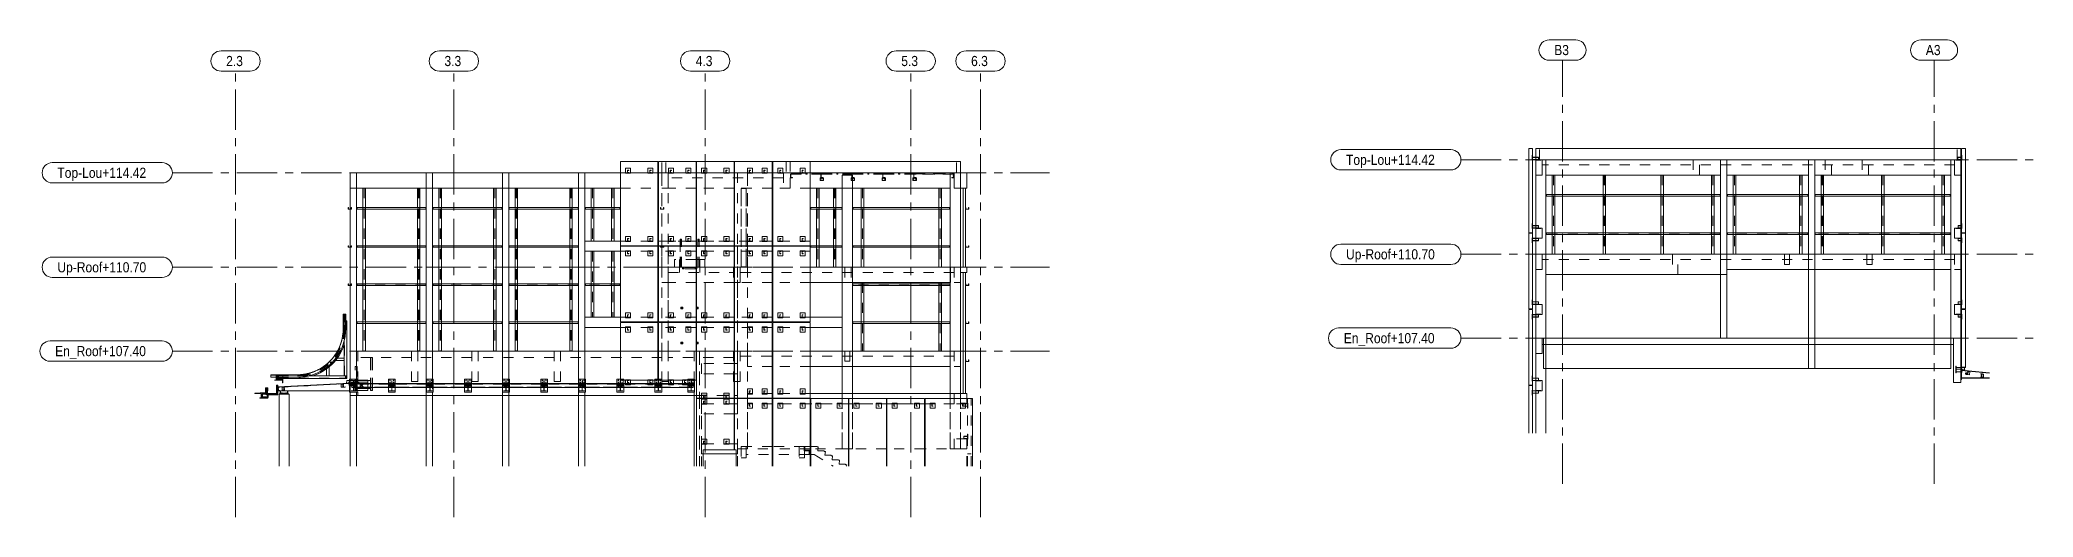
# Model space of a CAD drawing. Header units: millimetres. Extents: x 652937 to 1670132, y 1473552 to 2851037.
# Drawn here: x 663570.8 to 663649.3, y 1524455.2 to 1524474 of the extents above; entities that cross this region are included whole.
import ezdxf

# ---------------------------------------------------------------- set-up
doc = ezdxf.new("R2010")
doc.units = ezdxf.units.MM
doc.linetypes.add('XKITLINE00', pattern=[0])
doc.linetypes.add('XKITLINE02', pattern=[4, 2, -2])
for name, color, linetype, lineweight in [('Bolt', 7, 'Continuous', 0), ('Part', 7, 'Continuous', 0), ('S-GRID', 7, 'Continuous', 9)]:
    doc.layers.add(name, color=color, linetype=linetype, lineweight=lineweight)
doc.styles.add('Arial', font='arial.ttf')

# ---------------------------------------------------------------- blocks, each defined once
blk = doc.blocks.new('*A19991491')
at = {"layer": 'S-GRID', "color": 7, "linetype": 'XKITLINE00', "lineweight": 0}
for p, q in [((627.880443, 31.468115), (635.817943, 31.468115)), ((637.405443, 31.468115), (638.992943, 31.468115)), ((640.580443, 31.468115), (648.517943, 31.468115)), ((650.105443, 31.468115), (651.692943, 31.468115)), ((653.280443, 31.468115), (661.217943, 31.468115)), ((662.805443, 31.468115), (664.392943, 31.468115)), ((665.980443, 31.468115), (673.917943, 31.468115)), ((675.505443, 31.468115), (677.092943, 31.468115)), ((678.680443, 31.468115), (686.617943, 31.468115)), ((688.205443, 31.468115), (689.792943, 31.468115)), ((691.380443, 31.468115), (699.317943, 31.468115)), ((700.905443, 31.468115), (702.492943, 31.468115)), ((704.080443, 31.468115), (712.017943, 31.468115)), ((713.605443, 31.468115), (715.192943, 31.468115)), ((716.780443, 31.468115), (724.717943, 31.468115)), ((726.305443, 31.468115), (727.892943, 31.468115)), ((729.480443, 31.468115), (737.417943, 31.468115)), ((739.005443, 31.468115), (740.592943, 31.468115)), ((742.180443, 31.468115), (750.117943, 31.468115)), ((751.705443, 31.468115), (753.292943, 31.468115)), ((754.880443, 31.468115), (762.817943, 31.468115)), ((764.405443, 31.468115), (765.992943, 31.468115)), ((767.580443, 31.468115), (775.517943, 31.468115)), ((777.105443, 31.468115), (778.692943, 31.468115)), ((780.280443, 31.468115), (788.217943, 31.468115)), ((789.805443, 31.468115), (791.392943, 31.468115)), ((792.980443, 31.468115), (800.660433, 31.468115))]:
    blk.add_line(p, q, dxfattribs=at)
at = {"layer": 'S-GRID', "color": 7, "style": 'Arial', "width": 0.85}
blk.add_text('En_Roof+107.40', height=2, dxfattribs=at).set_placement((604.784739, 30.468115))
blk = doc.blocks.new('*A20001492')
at = {"layer": 'Part', "color": 7, "linetype": 'XKITLINE00', "lineweight": 0}
for p, q in [((694.159217, 31.468115), (716.152661, 31.468115)), ((694.159217, 31.468115), (694.159217, 25.957098)), ((723.652661, 31.468115), (723.552661, 31.468115)), ((731.152682, 31.468115), (731.052661, 31.468115)), ((738.652682, 31.468115), (738.552682, 31.468115)), ((694.159217, 23.357098), (694.159217, 22.718115)), ((694.159217, 22.718115), (731.152682, 22.718115)), ((738.652682, 22.718115), (738.552682, 22.718115))]:
    blk.add_line(p, q, dxfattribs=at)
at = {"layer": 'Part', "color": 7, "linetype": 'XKITLINE02', "lineweight": 0}
for p, q in [((694.159227, 22.718115), (694.159227, 31.468115)), ((716.152661, 31.468115), (723.552661, 31.468115)), ((739.209203, 31.468115), (723.652661, 31.468115)), ((731.052661, 31.468115), (723.652661, 31.468115)), ((738.552682, 31.468115), (731.152682, 31.468115)), ((739.209203, 31.468115), (739.209193, 31.468115)), ((739.209193, 31.468115), (739.209193, 22.718115)), ((739.209203, 22.718115), (739.209203, 31.468115)), ((694.159217, 25.957098), (694.159217, 23.357098)), ((731.152682, 22.718115), (738.552682, 22.718115)), ((739.209203, 22.718115), (738.652682, 22.718115)), ((739.209193, 22.718115), (739.209203, 22.718115))]:
    blk.add_line(p, q, dxfattribs=at)
blk = doc.blocks.new('*A20011493')
at = {"layer": 'Part', "color": 7, "linetype": 'XKITLINE02', "lineweight": 0}
for p, q in [((694.254256, 37.218115), (694.254225, 37.218115)), ((694.254225, 37.218115), (694.254225, 36.893115)), ((694.254225, 36.893115), (694.254256, 36.893115)), ((694.254227, 36.923115), (694.254227, 37.218115)), ((707.804225, 36.923115), (694.254227, 36.923115)), ((694.254254, 36.923115), (694.254254, 37.218115)), ((707.804196, 36.893115), (707.804196, 37.218115)), ((707.804196, 37.218115), (707.804198, 37.218115)), ((707.804198, 37.218115), (707.804198, 36.923115)), ((707.804198, 36.923115), (707.804225, 36.923115)), ((707.804225, 36.923115), (707.804225, 37.218115))]:
    blk.add_line(p, q, dxfattribs=at)
at = {"layer": 'Part', "color": 7, "linetype": 'XKITLINE00', "lineweight": 0}
for p, q in [((694.254225, 36.893115), (707.804227, 36.893115)), ((694.254254, 37.218115), (707.804227, 37.218115)), ((694.254256, 37.218115), (694.254256, 36.893115)), ((707.804227, 36.893115), (707.804196, 36.893115)), ((707.804225, 37.218115), (707.804227, 37.218115)), ((707.804227, 37.218115), (707.804227, 36.893115))]:
    blk.add_line(p, q, dxfattribs=at)
blk = doc.blocks.new('*A20021494')
at = {"layer": 'Part', "color": 7, "linetype": 'XKITLINE00', "lineweight": 0}
for p, q in [((700.619213, 25.157076), (700.61919, 24.818481)), ((700.61919, 24.743127), (700.61919, 24.818481)), ((700.61919, 24.818481), (701.61919, 24.818481)), ((701.61919, 24.743128), (700.61919, 24.743127)), ((700.619213, 25.157076), (701.089209, 25.157076)), ((701.149209, 25.157076), (701.619213, 25.157076)), ((701.619213, 25.157076), (701.61919, 24.818481)), ((701.61919, 24.818481), (701.61919, 24.743128))]:
    blk.add_line(p, q, dxfattribs=at)
at = {"layer": 'Part', "color": 7, "linetype": 'XKITLINE02', "lineweight": 0}
for p, q in [((700.619213, 25.081723), (700.61919, 24.743127)), ((700.619213, 25.081723), (700.619213, 25.157076)), ((701.619213, 25.081723), (700.619213, 25.081723)), ((701.089209, 25.157076), (701.149209, 25.157076)), ((701.619213, 25.081723), (701.61919, 24.743128)), ((701.619213, 25.157076), (701.619213, 25.081723))]:
    blk.add_line(p, q, dxfattribs=at)
blk = doc.blocks.new('*A20031495')
at = {"layer": 'Part', "color": 7, "linetype": 'XKITLINE00', "lineweight": 0}
for p, q in [((700.61919, 23.618126), (700.61919, 23.668126)), ((700.619213, 23.668126), (700.61919, 23.668126)), ((700.61919, 23.668126), (701.61919, 23.668126)), ((700.619213, 23.618126), (700.61919, 23.618126)), ((701.61919, 23.618126), (700.61919, 23.618126)), ((701.619213, 23.668126), (701.61919, 23.668126)), ((701.61919, 23.668126), (701.61919, 23.618126)), ((701.619213, 23.618126), (701.61919, 23.618126))]:
    blk.add_line(p, q, dxfattribs=at)
at = {"layer": 'Part', "color": 7, "linetype": 'XKITLINE02', "lineweight": 0}
for p, q in [((700.619213, 23.618126), (700.619213, 23.668126)), ((701.61919, 23.668126), (701.619213, 23.668126)), ((701.619213, 23.618126), (701.61919, 23.618126)), ((701.619213, 23.668126), (701.619213, 23.618126))]:
    blk.add_line(p, q, dxfattribs=at)
blk = doc.blocks.new('*A20041496')
at = {"layer": 'Part', "color": 7, "linetype": 'XKITLINE02', "lineweight": 0}
for p, q in [((701.219205, 24.306957), (701.219205, 24.911457)), ((701.219205, 24.911457), (701.619196, 24.911457)), ((701.219205, 24.908566), (701.619196, 24.908566)), ((701.219205, 24.339133), (701.219207, 24.37238)), ((708.519223, 24.339133), (701.219205, 24.339133)), ((701.219207, 24.322613), (701.219205, 24.286475)), ((701.219207, 24.37238), (701.219207, 24.322613)), ((701.219207, 24.37238), (708.519226, 24.37238)), ((708.519226, 24.322613), (701.219207, 24.322613)), ((701.669205, 24.986108), (701.669207, 25.019355)), ((708.069205, 24.986108), (701.669205, 24.986108)), ((701.669207, 25.019355), (701.669207, 25.069122)), ((708.069207, 25.019355), (701.669207, 25.019355)), ((708.069207, 25.019355), (708.069205, 24.986108)), ((708.069207, 25.069122), (708.069207, 25.019355)), ((708.119196, 24.911457), (708.519223, 24.911457)), ((708.119196, 24.908566), (708.519223, 24.908566)), ((708.519223, 24.911457), (708.519223, 24.306957)), ((708.519226, 24.37238), (708.519223, 24.339133)), ((708.519223, 24.286475), (708.519226, 24.322613)), ((708.519226, 24.322613), (708.519226, 24.37238))]:
    blk.add_line(p, q, dxfattribs=at)
at = {"layer": 'Part', "color": 7, "linetype": 'XKITLINE00', "lineweight": 0}
for p, q in [((701.219205, 24.286475), (701.219205, 24.306957)), ((701.219205, 24.286475), (708.519223, 24.286475)), ((701.619196, 24.911457), (701.669205, 24.911457)), ((701.619196, 24.908566), (701.669205, 24.908566)), ((701.669207, 25.069122), (701.669205, 25.032985)), ((701.669205, 25.032985), (701.669205, 24.908566)), ((701.669205, 25.032985), (708.069205, 25.032985)), ((708.069207, 25.069122), (701.669207, 25.069122)), ((708.069205, 25.032985), (708.069207, 25.069122)), ((708.069205, 25.032985), (708.069205, 24.908566)), ((708.069205, 24.911457), (708.119196, 24.911457)), ((708.069205, 24.908566), (708.119196, 24.908566)), ((708.519223, 24.306957), (708.519223, 24.286475))]:
    blk.add_line(p, q, dxfattribs=at)
blk = doc.blocks.new('*A20051497')
at = {"layer": 'Part', "color": 7, "linetype": 'XKITLINE02', "lineweight": 0}
for p, q in [((701.144209, 24.872364), (701.144211, 24.908501)), ((701.144209, 24.275156), (701.144209, 24.872364)), ((701.144209, 24.872364), (701.189209, 24.872364)), ((701.144209, 24.275156), (701.144211, 24.311294)), ((701.144211, 24.311294), (701.144211, 24.908501)), ((701.519211, 24.908501), (701.144211, 24.908501)), ((701.144211, 24.311294), (701.519211, 24.311294)), ((701.189209, 24.872364), (701.189211, 24.904165)), ((701.189209, 24.872364), (701.189209, 24.743128)), ((701.189211, 24.306957), (701.189209, 24.275156)), ((701.189211, 24.306957), (701.189211, 24.904165)), ((701.189211, 24.904165), (701.519211, 24.904165)), ((701.519211, 24.743128), (701.519211, 24.908501)), ((701.519211, 24.311294), (701.519211, 24.306957))]:
    blk.add_line(p, q, dxfattribs=at)
at = {"layer": 'Part', "color": 7, "linetype": 'XKITLINE00', "lineweight": 0}
for p, q in [((701.189209, 24.275156), (701.144209, 24.275156)), ((701.189209, 24.743128), (701.189209, 24.275156)), ((701.519211, 24.306957), (701.189211, 24.306957)), ((701.519211, 24.743128), (701.519211, 24.306957))]:
    blk.add_line(p, q, dxfattribs=at)
blk = doc.blocks.new('*A20061498')
at = {"layer": 'Bolt'}
for points in [[(700.7, 25.72), (700.7, 25.73), (700.7, 25.73), (700.71, 25.74), (700.72, 25.75), (700.73, 25.75), (700.73, 25.75), (700.74, 25.75), (700.75, 25.75), (700.76, 25.75), (700.77, 25.75), (700.78, 25.74), (700.78, 25.73), (700.79, 25.73), (700.79, 25.72), (700.79, 25.71), (700.79, 25.7), (700.79, 25.69), (700.78, 25.68), (700.78, 25.67), (700.77, 25.67), (700.76, 25.66), (700.75, 25.66), (700.74, 25.66), (700.73, 25.66), (700.73, 25.66), (700.72, 25.67), (700.71, 25.67), (700.7, 25.68), (700.7, 25.69), (700.7, 25.7), (700.7, 25.71)], [(700.7, 25.37), (700.7, 25.38), (700.7, 25.38), (700.71, 25.39), (700.72, 25.4), (700.73, 25.4), (700.73, 25.4), (700.74, 25.4), (700.75, 25.4), (700.76, 25.4), (700.77, 25.4), (700.78, 25.39), (700.78, 25.38), (700.79, 25.38), (700.79, 25.37), (700.79, 25.36), (700.79, 25.35), (700.79, 25.34), (700.78, 25.33), (700.78, 25.32), (700.77, 25.32), (700.76, 25.31), (700.75, 25.31), (700.74, 25.31), (700.73, 25.31), (700.73, 25.31), (700.72, 25.32), (700.71, 25.32), (700.7, 25.33), (700.7, 25.34), (700.7, 25.35), (700.7, 25.36)], [(701.45, 25.72), (701.45, 25.73), (701.45, 25.73), (701.46, 25.74), (701.47, 25.75), (701.48, 25.75), (701.48, 25.75), (701.49, 25.75), (701.5, 25.75), (701.51, 25.75), (701.52, 25.75), (701.53, 25.74), (701.53, 25.73), (701.54, 25.73), (701.54, 25.72), (701.54, 25.71), (701.54, 25.7), (701.54, 25.69), (701.53, 25.68), (701.53, 25.67), (701.52, 25.67), (701.51, 25.66), (701.5, 25.66), (701.49, 25.66), (701.48, 25.66), (701.48, 25.66), (701.47, 25.67), (701.46, 25.67), (701.45, 25.68), (701.45, 25.69), (701.45, 25.7), (701.45, 25.71)], [(701.45, 25.37), (701.45, 25.38), (701.45, 25.38), (701.46, 25.39), (701.47, 25.4), (701.48, 25.4), (701.48, 25.4), (701.49, 25.4), (701.5, 25.4), (701.51, 25.4), (701.52, 25.4), (701.53, 25.39), (701.53, 25.38), (701.54, 25.38), (701.54, 25.37), (701.54, 25.36), (701.54, 25.35), (701.54, 25.34), (701.53, 25.33), (701.53, 25.32), (701.52, 25.32), (701.51, 25.31), (701.5, 25.31), (701.49, 25.31), (701.48, 25.31), (701.48, 25.31), (701.47, 25.32), (701.46, 25.32), (701.45, 25.33), (701.45, 25.34), (701.45, 25.35), (701.45, 25.36)]]:
    blk.add_hatch(color=7, dxfattribs=at).paths.add_polyline_path(points, flags=17)
at = {"layer": 'Bolt', "color": 7, "linetype": 'XKITLINE00', "lineweight": 0}
for p, q in [((700.65, 25.71), (700.84, 25.71)), ((700.65, 25.36), (700.84, 25.36)), ((700.65, 24.86), (700.71, 24.86)), ((700.74, 25.61), (700.74, 25.8)), ((700.74, 25.26), (700.74, 25.45)), ((700.74, 24.95), (700.74, 24.89)), ((700.74, 24.76), (700.74, 24.83)), ((700.84, 24.86), (700.78, 24.86)), ((701.4, 25.71), (701.59, 25.71)), ((701.4, 25.36), (701.59, 25.36)), ((701.4, 24.86), (701.46, 24.86)), ((701.49, 25.61), (701.49, 25.8)), ((701.49, 25.26), (701.49, 25.45)), ((701.49, 24.95), (701.49, 24.89)), ((701.49, 24.76), (701.49, 24.83)), ((701.59, 24.86), (701.53, 24.86))]:
    blk.add_line(p, q, dxfattribs=at)
blk = doc.blocks.new('*A20071499')
at = {"layer": 'Part', "color": 7, "linetype": 'XKITLINE02', "lineweight": 0}
for p, q in [((700.44424, 25.957098), (701.79424, 25.957098)), ((700.44424, 24.607098), (700.44424, 25.957098)), ((700.44424, 24.607098), (700.44424, 25.957098)), ((701.79424, 24.607098), (700.44424, 24.607098)), ((701.79424, 25.957098), (701.79424, 24.607098)), ((701.79424, 24.607098), (701.79424, 25.957098))]:
    blk.add_line(p, q, dxfattribs=at)
blk = doc.blocks.new('*A20081500')
at = {"layer": 'Part', "color": 7, "linetype": 'XKITLINE00', "lineweight": 0}
for p, q in [((700.444233, 25.957098), (700.444234, 25.957098)), ((701.794233, 25.957098), (700.444233, 25.957098)), ((700.444233, 25.957098), (700.444233, 25.069122)), ((700.444233, 24.286475), (700.444233, 23.357098)), ((701.794234, 25.957098), (701.794233, 25.957098)), ((701.794233, 25.957098), (701.794233, 25.069122)), ((701.794233, 24.286475), (701.794233, 23.357098)), ((700.444234, 23.357098), (700.444233, 23.357098)), ((700.444233, 23.357098), (701.794233, 23.357098)), ((701.794234, 23.357098), (701.794233, 23.357098))]:
    blk.add_line(p, q, dxfattribs=at)
at = {"layer": 'Part', "color": 7, "linetype": 'XKITLINE02', "lineweight": 0}
for p, q in [((700.444233, 25.069122), (700.444233, 24.286475)), ((700.444234, 25.957098), (700.444234, 23.357098)), ((701.794233, 25.069122), (701.794233, 24.286475)), ((701.794234, 25.957098), (701.794234, 23.357098))]:
    blk.add_line(p, q, dxfattribs=at)
blk = doc.blocks.new('*A20091501')
at = {"layer": 'Part', "color": 7, "linetype": 'XKITLINE02', "lineweight": 0}
for p, q in [((688.109236, 31.468115), (688.109227, 31.468115)), ((688.109227, 31.468115), (703.109236, 31.468115)), ((688.109227, 30.218115), (688.109227, 31.468115)), ((703.109227, 31.468115), (703.109227, 30.218115)), ((703.109227, 30.218115), (688.109227, 30.218115)), ((703.109227, 30.218115), (703.109236, 30.218115))]:
    blk.add_line(p, q, dxfattribs=at)
blk = doc.blocks.new('*A20101502')
at = {"layer": 'S-GRID', "color": 7, "linetype": 'XKITLINE00', "lineweight": 0}
for p, q in [((627.880443, 66.568115), (635.817943, 66.568115)), ((637.405443, 66.568115), (638.992943, 66.568115)), ((640.580443, 66.568115), (648.517943, 66.568115)), ((650.105443, 66.568115), (651.692943, 66.568115)), ((653.280443, 66.568115), (661.217943, 66.568115)), ((662.805443, 66.568115), (664.392943, 66.568115)), ((665.980443, 66.568115), (673.917943, 66.568115)), ((675.505443, 66.568115), (677.092943, 66.568115)), ((678.680443, 66.568115), (686.617943, 66.568115)), ((688.205443, 66.568115), (689.792943, 66.568115)), ((691.380443, 66.568115), (699.317943, 66.568115)), ((700.905443, 66.568115), (702.492943, 66.568115)), ((704.080443, 66.568115), (712.017943, 66.568115)), ((713.605443, 66.568115), (715.192943, 66.568115)), ((716.780443, 66.568115), (724.717943, 66.568115)), ((726.305443, 66.568115), (727.892943, 66.568115)), ((729.480443, 66.568115), (737.417943, 66.568115)), ((739.005443, 66.568115), (740.592943, 66.568115)), ((742.180443, 66.568115), (750.117943, 66.568115)), ((751.705443, 66.568115), (753.292943, 66.568115)), ((754.880443, 66.568115), (762.817943, 66.568115)), ((764.405443, 66.568115), (765.992943, 66.568115)), ((767.580443, 66.568115), (775.517943, 66.568115)), ((777.105443, 66.568115), (778.692943, 66.568115)), ((780.280443, 66.568115), (788.217943, 66.568115)), ((789.805443, 66.568115), (791.392943, 66.568115)), ((792.980443, 66.568115), (800.660433, 66.568115))]:
    blk.add_line(p, q, dxfattribs=at)
at = {"layer": 'S-GRID', "color": 7, "style": 'Arial', "width": 0.85}
blk.add_text('Top-Lou+114.42', height=2, dxfattribs=at).set_placement((605.231029, 65.568115))
blk = doc.blocks.new('*A20111503')
at = {"layer": 'Part', "color": 7, "linetype": 'XKITLINE00', "lineweight": 0}
for p, q in [((664.159217, 63.568115), (664.159217, 66.568115)), ((664.159217, 66.568115), (664.159228, 66.568115)), ((664.159217, 66.568115), (716.152661, 66.568115)), ((664.159228, 63.568115), (664.159217, 63.568115)), ((664.159217, 63.568115), (716.152661, 63.568115)), ((723.552661, 66.568115), (723.652661, 66.568115)), ((723.652661, 63.568115), (723.552661, 63.568115)), ((731.152682, 66.568115), (731.052661, 66.568115)), ((731.152682, 63.568115), (731.052661, 63.568115)), ((738.652682, 66.568115), (738.552682, 66.568115)), ((738.652682, 63.568115), (738.552682, 63.568115)), ((746.152682, 66.568115), (746.052682, 66.568115)), ((746.152682, 63.568115), (746.052682, 63.568115)), ((781.139193, 66.568115), (753.552682, 66.568115)), ((781.139204, 63.568115), (753.552682, 63.568115)), ((781.139204, 66.568115), (781.139193, 66.568115)), ((781.139193, 63.568115), (781.139193, 66.568115))]:
    blk.add_line(p, q, dxfattribs=at)
at = {"layer": 'Part', "color": 7, "linetype": 'XKITLINE02', "lineweight": 0}
for p, q in [((664.159228, 66.568115), (664.159228, 63.568115)), ((716.152661, 66.568115), (723.552661, 66.568115)), ((716.152661, 63.568115), (723.552661, 63.568115)), ((731.052661, 66.568115), (723.652661, 66.568115)), ((731.052661, 63.568115), (723.652661, 63.568115)), ((738.552682, 66.568115), (731.152682, 66.568115)), ((738.552682, 63.568115), (731.152682, 63.568115)), ((746.052682, 66.568115), (738.652682, 66.568115)), ((746.052682, 63.568115), (738.652682, 63.568115)), ((753.552682, 66.568115), (746.152682, 66.568115)), ((753.552682, 63.568115), (746.152682, 63.568115)), ((781.139204, 63.568115), (781.139204, 66.568115))]:
    blk.add_line(p, q, dxfattribs=at)
blk = doc.blocks.new('*A20121504')
at = {"layer": 'Part', "color": 7, "linetype": 'XKITLINE02', "lineweight": 0}
for p, q in [((694.254256, 59.718115), (694.254225, 59.718115)), ((694.254225, 59.718115), (694.254225, 59.393115)), ((694.254225, 59.393115), (694.254256, 59.393115)), ((694.254227, 59.423115), (694.254227, 59.718115)), ((707.804225, 59.423115), (694.254227, 59.423115)), ((694.254254, 59.423115), (694.254254, 59.718115)), ((707.804196, 59.393115), (707.804196, 59.718115)), ((707.804196, 59.718115), (707.804198, 59.718115)), ((707.804198, 59.718115), (707.804198, 59.423115)), ((707.804198, 59.423115), (707.804225, 59.423115)), ((707.804225, 59.423115), (707.804225, 59.718115))]:
    blk.add_line(p, q, dxfattribs=at)
at = {"layer": 'Part', "color": 7, "linetype": 'XKITLINE00', "lineweight": 0}
for p, q in [((694.254225, 59.393115), (707.804227, 59.393115)), ((694.254254, 59.718115), (707.804227, 59.718115)), ((694.254256, 59.718115), (694.254256, 59.393115)), ((707.804227, 59.393115), (707.804196, 59.393115)), ((707.804225, 59.718115), (707.804227, 59.718115)), ((707.804227, 59.718115), (707.804227, 59.393115))]:
    blk.add_line(p, q, dxfattribs=at)
blk = doc.blocks.new('*A20131505')
at = {"layer": 'S-GRID', "color": 7, "linetype": 'XKITLINE00', "lineweight": 0}
for p, q in [((627.880443, 47.968115), (635.817943, 47.968115)), ((637.405443, 47.968115), (638.992943, 47.968115)), ((640.580443, 47.968115), (648.517943, 47.968115)), ((650.105443, 47.968115), (651.692943, 47.968115)), ((653.280443, 47.968115), (661.217943, 47.968115)), ((662.805443, 47.968115), (664.392943, 47.968115)), ((665.980443, 47.968115), (673.917943, 47.968115)), ((675.505443, 47.968115), (677.092943, 47.968115)), ((678.680443, 47.968115), (686.617943, 47.968115)), ((688.205443, 47.968115), (689.792943, 47.968115)), ((691.380443, 47.968115), (699.317943, 47.968115)), ((700.905443, 47.968115), (702.492943, 47.968115)), ((704.080443, 47.968115), (712.017943, 47.968115)), ((713.605443, 47.968115), (715.192943, 47.968115)), ((716.780443, 47.968115), (724.717943, 47.968115)), ((726.305443, 47.968115), (727.892943, 47.968115)), ((729.480443, 47.968115), (737.417943, 47.968115)), ((739.005443, 47.968115), (740.592943, 47.968115)), ((742.180443, 47.968115), (750.117943, 47.968115)), ((751.705443, 47.968115), (753.292943, 47.968115)), ((754.880443, 47.968115), (762.817943, 47.968115)), ((764.405443, 47.968115), (765.992943, 47.968115)), ((767.580443, 47.968115), (775.517943, 47.968115)), ((777.105443, 47.968115), (778.692943, 47.968115)), ((780.280443, 47.968115), (788.217943, 47.968115)), ((789.805443, 47.968115), (791.392943, 47.968115)), ((792.980443, 47.968115), (800.660433, 47.968115))]:
    blk.add_line(p, q, dxfattribs=at)
at = {"layer": 'S-GRID', "color": 7, "style": 'Arial', "width": 0.85}
blk.add_text('Up-Roof+110.70', height=2, dxfattribs=at).set_placement((605.233958, 46.968115))
blk = doc.blocks.new('*A20141506')
at = {"layer": 'Part', "color": 7, "linetype": 'XKITLINE02', "lineweight": 0}
for p, q in [((721.927734, 53.618115), (722.177739, 53.618115)), ((721.927734, 53.118115), (721.927734, 53.618115)), ((722.177739, 53.118115), (721.927734, 53.118115)), ((721.927739, 53.118115), (721.927739, 53.618115)), ((722.177739, 53.580615), (721.952734, 53.580615)), ((721.952734, 53.155615), (721.952734, 53.580615)), ((721.952734, 53.155615), (722.177739, 53.155615)), ((721.952739, 53.155615), (721.952739, 53.580615)), ((722.177734, 53.580615), (722.177734, 53.618115)), ((722.177734, 53.118115), (722.177734, 53.155615)), ((722.177739, 53.618115), (722.177739, 53.580615)), ((722.177739, 53.155615), (722.177739, 53.118115))]:
    blk.add_line(p, q, dxfattribs=at)
blk = doc.blocks.new('*A20151507')
at = {"layer": 'Part', "color": 7, "linetype": 'XKITLINE02', "lineweight": 0}
for p, q in [((725.977734, 51.118115), (726.227739, 51.118115)), ((725.977734, 50.618115), (725.977734, 51.118115)), ((725.977739, 50.618115), (725.977739, 51.118115)), ((726.227739, 51.080615), (726.002734, 51.080615)), ((726.002734, 50.655615), (726.002734, 51.080615)), ((726.002739, 50.655615), (726.002739, 51.080615)), ((726.227734, 51.080615), (726.227734, 51.118115)), ((726.227739, 51.118115), (726.227739, 51.080615)), ((726.227739, 50.618115), (725.977734, 50.618115)), ((726.002734, 50.655615), (726.227739, 50.655615)), ((726.227734, 50.618115), (726.227734, 50.655615)), ((726.227739, 50.655615), (726.227739, 50.618115))]:
    blk.add_line(p, q, dxfattribs=at)
blk = doc.blocks.new('*A20161508')
at = {"layer": 'Part', "color": 7, "linetype": 'XKITLINE02', "lineweight": 0}
for p, q in [((726.602741, 51.168115), (725.602735, 51.168115)), ((725.602735, 51.118115), (725.602735, 51.168115)), ((726.602741, 51.118115), (725.602735, 51.118115)), ((725.602741, 51.118115), (725.602741, 51.168115)), ((726.602735, 51.168115), (726.602741, 51.168115)), ((726.602735, 51.118115), (726.602735, 51.168115)), ((726.602741, 51.118115), (726.602735, 51.118115)), ((726.602741, 51.168115), (726.602741, 51.118115))]:
    blk.add_line(p, q, dxfattribs=at)
blk = doc.blocks.new('*A20171509')
at = {"layer": 'Part', "color": 7, "linetype": 'XKITLINE02', "lineweight": 0}
for p, q in [((727.91427, 53.118099), (727.914272, 53.468101)), ((728.16427, 53.118099), (727.91427, 53.118099)), ((727.91427, 53.118099), (727.914271, 53.014522)), ((727.914271, 53.014522), (727.914272, 53.218115)), ((727.914271, 53.014522), (728.164271, 53.014522)), ((727.914272, 53.468101), (728.164272, 53.468101)), ((727.914272, 53.218115), (727.914272, 53.468101)), ((728.164272, 53.218115), (727.914272, 53.218115)), ((727.93027, 53.11147), (727.930272, 53.452102)), ((727.930271, 53.021151), (727.93027, 53.11147)), ((727.93027, 53.11147), (728.14827, 53.11147)), ((727.930271, 53.021151), (727.930272, 53.234114)), ((728.148271, 53.021151), (727.930271, 53.021151)), ((727.930272, 53.452102), (727.930272, 53.234114)), ((727.930272, 53.452102), (728.148272, 53.452102)), ((727.930272, 53.234114), (728.148272, 53.234114)), ((728.14827, 53.11147), (728.148272, 53.452102)), ((728.14827, 53.11147), (728.148271, 53.021151)), ((728.148271, 53.021151), (728.148272, 53.234114)), ((728.148272, 53.234114), (728.148272, 53.452102)), ((728.16427, 53.118099), (728.164272, 53.468101)), ((728.164271, 53.014522), (728.16427, 53.118099)), ((728.164271, 53.014522), (728.164272, 53.218115)), ((728.164272, 53.218115), (728.164272, 53.468101))]:
    blk.add_line(p, q, dxfattribs=at)
blk = doc.blocks.new('*A20181510')
at = {"layer": 'Part', "color": 7, "linetype": 'XKITLINE02', "lineweight": 0}
for p, q in [((728.164277, 53.468115), (727.914272, 53.468115)), ((727.914272, 53.468115), (727.914272, 53.218115)), ((727.914272, 53.218115), (728.164272, 53.218115)), ((727.930277, 53.452115), (727.930272, 53.452115)), ((727.930272, 53.234115), (727.930272, 53.452115)), ((727.930272, 53.452115), (728.148272, 53.452115)), ((727.930277, 53.234115), (727.930272, 53.234115)), ((728.148272, 53.234115), (727.930272, 53.234115)), ((727.930277, 53.234115), (728.148277, 53.452115)), ((727.930277, 53.452115), (728.148277, 53.234115)), ((728.148277, 53.452115), (728.148272, 53.452115)), ((728.148272, 53.452115), (728.148272, 53.234115)), ((728.148277, 53.234115), (728.148272, 53.234115)), ((728.164272, 53.218115), (728.164272, 53.468115)), ((728.164277, 53.218115), (728.164272, 53.218115))]:
    blk.add_line(p, q, dxfattribs=at)
blk = doc.blocks.new('*A20191511')
at = {"layer": 'Part', "color": 7, "linetype": 'XKITLINE02', "lineweight": 0}
for p, q in [((718.152719, 51.218115), (717.152716, 51.218115)), ((717.152716, 51.218115), (717.152716, 50.218115)), ((717.152719, 50.218115), (717.152719, 51.218115)), ((718.152716, 50.218115), (718.152716, 51.218115)), ((718.152719, 50.218115), (718.152719, 51.218115)), ((717.152716, 50.218115), (718.152719, 50.218115))]:
    blk.add_line(p, q, dxfattribs=at)
blk = doc.blocks.new('*A20201512')
at = {"layer": 'Part', "color": 7, "linetype": 'XKITLINE02', "lineweight": 0}
for p, q in [((718.152741, 51.168115), (717.152735, 51.168115)), ((717.152735, 51.118115), (717.152735, 51.168115)), ((718.152741, 51.118115), (717.152735, 51.118115)), ((717.152741, 51.118115), (717.152741, 51.168115)), ((718.152735, 51.168115), (718.152741, 51.168115)), ((718.152735, 51.118115), (718.152735, 51.168115)), ((718.152741, 51.118115), (718.152735, 51.118115)), ((718.152741, 51.168115), (718.152741, 51.118115))]:
    blk.add_line(p, q, dxfattribs=at)
blk = doc.blocks.new('*A20211513')
at = {"layer": 'Part', "color": 7, "linetype": 'XKITLINE02', "lineweight": 0}
for p, q in [((717.527734, 51.118115), (717.777739, 51.118115)), ((717.527734, 50.618115), (717.527734, 51.118115)), ((717.527739, 50.618115), (717.527739, 51.118115)), ((717.777739, 51.080615), (717.552734, 51.080615)), ((717.552734, 50.655615), (717.552734, 51.080615)), ((717.552739, 50.655615), (717.552739, 51.080615)), ((717.777734, 51.080615), (717.777734, 51.118115)), ((717.777739, 51.118115), (717.777739, 51.080615)), ((717.777739, 50.618115), (717.527734, 50.618115)), ((717.552734, 50.655615), (717.777739, 50.655615)), ((717.777734, 50.618115), (717.777734, 50.655615)), ((717.777739, 50.655615), (717.777739, 50.618115))]:
    blk.add_line(p, q, dxfattribs=at)
blk = doc.blocks.new('*A20221514')
at = {"layer": 'Part', "color": 7, "linetype": 'XKITLINE02', "lineweight": 0}
for p, q in [((718.152719, 54.018115), (717.152716, 54.018115)), ((717.152716, 54.018115), (717.152716, 53.018115)), ((717.152716, 53.018115), (718.152719, 53.018115)), ((717.152719, 53.018115), (717.152719, 54.018115)), ((718.152716, 53.018115), (718.152716, 54.018115)), ((718.152719, 53.018115), (718.152719, 54.018115))]:
    blk.add_line(p, q, dxfattribs=at)
blk = doc.blocks.new('*A20231515')
at = {"layer": 'Part', "color": 7, "linetype": 'XKITLINE02', "lineweight": 0}
for p, q in [((718.152741, 53.118115), (717.152735, 53.118115)), ((717.152735, 53.068115), (717.152735, 53.118115)), ((718.152741, 53.068115), (717.152735, 53.068115)), ((717.152741, 53.068115), (717.152741, 53.118115)), ((718.152735, 53.118115), (718.152741, 53.118115)), ((718.152735, 53.068115), (718.152735, 53.118115)), ((718.152741, 53.068115), (718.152735, 53.068115)), ((718.152741, 53.118115), (718.152741, 53.068115))]:
    blk.add_line(p, q, dxfattribs=at)
blk = doc.blocks.new('*A20241516')
at = {"layer": 'Part', "color": 7, "linetype": 'XKITLINE02', "lineweight": 0}
for p, q in [((717.527734, 53.618115), (717.777739, 53.618115)), ((717.527734, 53.118115), (717.527734, 53.618115)), ((717.777739, 53.118115), (717.527734, 53.118115)), ((717.527739, 53.118115), (717.527739, 53.618115)), ((717.777739, 53.580615), (717.552734, 53.580615)), ((717.552734, 53.155615), (717.552734, 53.580615)), ((717.552734, 53.155615), (717.777739, 53.155615)), ((717.552739, 53.155615), (717.552739, 53.580615)), ((717.777734, 53.580615), (717.777734, 53.618115)), ((717.777734, 53.118115), (717.777734, 53.155615)), ((717.777739, 53.618115), (717.777739, 53.580615)), ((717.777739, 53.155615), (717.777739, 53.118115))]:
    blk.add_line(p, q, dxfattribs=at)
blk = doc.blocks.new('*A20251517')
at = {"layer": 'Part', "color": 7, "linetype": 'XKITLINE00', "lineweight": 0}
for p, q in [((661.534103, 35.814588), (661.515329, 35.241103)), ((653.111288, 26.837011), (652.534204, 26.818121))]:
    blk.add_line(p, q, dxfattribs=at)
at = {"layer": 'Part', "color": 7, "linetype": 'XKITLINE02', "lineweight": 0}
for p, q in [((661.534218, 35.818114), (661.534103, 35.814588)), ((661.909227, 38.768114), (661.534218, 38.768114)), ((661.534218, 38.768114), (661.534218, 35.818114)), ((661.614735, 35.222945), (661.634218, 35.818114)), ((661.809218, 38.668114), (661.634218, 38.668114)), ((661.634218, 38.668114), (661.634218, 35.818114)), ((661.809218, 37.518114), (661.809218, 38.668114)), ((661.809218, 38.668114), (661.809227, 38.668114)), ((661.909218, 37.518114), (661.809218, 37.518114)), ((661.909218, 37.518114), (661.909218, 38.768114)), ((661.909227, 37.518114), (661.909218, 37.518114)), ((661.515329, 35.241103), (661.514949, 35.229486)), ((652.534204, 26.818121), (647.284207, 26.818121)), ((647.284207, 26.818121), (647.284207, 26.718121)), ((652.534204, 26.718121), (647.284207, 26.718121)), ((652.534204, 26.718121), (653.129373, 26.737603)), ((653.122833, 26.837389), (653.111288, 26.837011))]:
    blk.add_line(p, q, dxfattribs=at)
for radius, start, end in [(9.099993, 273.749874, 356.249995), (8.999993, 332.55725, 334.2611), (8.999993, 336.250772, 337.938847), (8.999993, 339.951066, 341.616302), (8.999993, 343.662645, 345.293508), (8.999993, 347.395183, 348.9705), (8.999993, 351.173838, 352.647307), (8.999993, 355.090883, 356.249995), (8.999993, 292.061602, 293.748154), (8.999993, 295.739362, 297.441934), (8.999993, 299.417466, 301.131274), (8.999993, 303.095567, 304.817577), (8.999993, 306.774508, 308.501708), (8.999993, 310.454048, 312.184236), (8.999993, 314.134329, 315.865543), (8.999993, 317.815545, 319.545902), (8.999993, 321.497964, 323.225508), (8.999993, 325.181966, 326.904507), (8.999993, 328.868109, 330.583009), (8.999993, 273.749874, 274.901874), (8.999993, 277.35308, 278.822102), (8.999993, 281.029904, 282.60213), (8.999993, 284.706912, 286.335439), (8.999993, 288.384133, 290.047513)]:
    blk.add_arc((652.534225, 35.818114), radius, start, end, dxfattribs=at)
at = {"layer": 'Part', "color": 7, "linetype": 'XKITLINE00', "lineweight": 0}
for start, end in [(330.583009, 332.55725), (334.2611, 336.250772), (337.938847, 339.951066), (341.616302, 343.662645), (345.293508, 347.395183), (348.9705, 351.173838), (352.647307, 355.090883), (293.748154, 295.739362), (297.441934, 299.417466), (301.131274, 303.095567), (304.817577, 306.774508), (308.501708, 310.454048), (312.184236, 314.134329), (315.865543, 317.815545), (319.545902, 321.497964), (323.225508, 325.181966), (326.904507, 328.868109), (274.901874, 277.35308), (278.822102, 281.029904), (282.60213, 284.706912), (286.335439, 288.384133), (290.047513, 292.061602)]:
    blk.add_arc((652.534225, 35.818114), 8.999993, start, end, dxfattribs=at)
blk = doc.blocks.new('*A20261518')
at = {"layer": 'Part', "color": 7, "linetype": 'XKITLINE00', "lineweight": 0}
for p, q in [((661.534214, 35.818107), (661.516453, 35.252993)), ((661.534214, 38.768114), (661.534214, 35.818107)), ((662.034218, 38.768114), (661.534214, 38.768114)), ((662.015466, 35.221596), (662.034214, 35.818106)), ((662.034214, 35.818106), (662.034214, 38.768114)), ((647.284203, 26.818121), (652.534208, 26.818121)), ((647.284203, 26.818121), (647.284203, 26.318121)), ((647.284203, 26.318121), (652.534208, 26.318121)), ((653.099323, 26.83588), (652.534208, 26.818121)), ((652.534208, 26.318121), (653.130718, 26.336867))]:
    blk.add_line(p, q, dxfattribs=at)
at = {"layer": 'Part', "color": 7, "linetype": 'XKITLINE02', "lineweight": 0}
for p, q in [((661.516453, 35.252993), (661.534214, 35.818107)), ((661.534214, 35.817958), (661.516458, 35.252993)), ((661.516458, 35.252993), (661.534214, 35.817952)), ((661.534218, 35.818107), (661.534214, 35.817958)), ((661.534214, 35.817952), (661.534218, 35.818107)), ((661.534218, 38.768114), (661.534218, 35.818107)), ((662.009214, 35.818106), (661.990516, 35.223166)), ((661.99052, 35.223166), (662.009218, 35.818106)), ((662.009214, 35.818106), (662.009214, 38.768114)), ((662.009218, 35.818106), (662.009218, 38.768114)), ((662.034214, 35.817951), (662.015471, 35.221596)), ((662.034218, 35.818106), (662.034214, 35.817951)), ((662.034218, 35.818106), (662.034218, 38.768114)), ((647.284203, 26.343121), (652.534213, 26.343121)), ((647.284207, 26.818121), (647.284207, 26.318121)), ((652.534208, 26.818121), (652.534213, 26.818121)), ((652.534208, 26.318121), (652.534213, 26.318121)), ((652.534209, 26.818121), (653.099323, 26.83588)), ((653.129148, 26.361818), (652.534209, 26.343121)), ((653.099327, 26.83588), (652.534213, 26.818121)), ((652.534213, 26.818121), (653.099327, 26.83588)), ((652.534213, 26.343121), (653.129153, 26.361818)), ((653.130723, 26.336867), (652.534213, 26.318121))]:
    blk.add_line(p, q, dxfattribs=at)
at = {"layer": 'Part', "color": 7, "linetype": 'XKITLINE00', "lineweight": 0}
for radius in [9.000005, 9.500005]:
    blk.add_arc((652.534208, 35.818126), radius, 273.599995, 356.399881, dxfattribs=at)
at = {"layer": 'Part', "color": 7, "linetype": 'XKITLINE02', "lineweight": 0}
for centre, radius in [((652.534209, 35.818126), 9.000005), ((652.534213, 35.818126), 9.000005), ((652.534213, 35.818126), 9.000005), ((652.534209, 35.818126), 9.475005), ((652.534213, 35.818126), 9.475005), ((652.534213, 35.818126), 9.500005)]:
    blk.add_arc(centre, radius, 273.599995, 356.399881, dxfattribs=at)
blk = doc.blocks.new('*A20271519')
at = {"layer": 'Part', "color": 7, "linetype": 'XKITLINE02', "lineweight": 0}
for p, q in [((661.634227, 38.668114), (661.634218, 38.668114)), ((661.759227, 38.668114), (661.634218, 38.668114)), ((661.634218, 38.668114), (661.634218, 38.543114)), ((661.634218, 38.543114), (661.759227, 38.543114)), ((661.749218, 38.553114), (661.644218, 38.658114)), ((661.644218, 38.553114), (661.749218, 38.658114)), ((661.644227, 38.658114), (661.644218, 38.658114)), ((661.644218, 38.553114), (661.644218, 38.658114)), ((661.644218, 38.658114), (661.749218, 38.658114)), ((661.644227, 38.553114), (661.644218, 38.553114)), ((661.749218, 38.553114), (661.644218, 38.553114)), ((661.644227, 38.553114), (661.749227, 38.658114)), ((661.644227, 38.658114), (661.749227, 38.553114)), ((661.749227, 38.658114), (661.749218, 38.658114)), ((661.749218, 38.658114), (661.749218, 38.553114)), ((661.749227, 38.553114), (661.749218, 38.553114)), ((661.759218, 38.668114), (661.759218, 38.543114))]:
    blk.add_line(p, q, dxfattribs=at)
blk = doc.blocks.new('*A20281520')
at = {"layer": 'Part', "color": 7, "linetype": 'XKITLINE02', "lineweight": 0}
for p, q in [((661.634219, 38.543114), (661.634218, 38.543114)), ((661.634218, 38.543114), (661.759219, 38.543114)), ((661.634218, 38.543114), (661.634218, 37.580614)), ((661.634218, 37.580614), (661.634219, 37.580614)), ((661.634218, 37.580614), (661.759219, 37.580614)), ((661.634219, 37.580614), (661.634219, 38.543114)), ((661.644218, 38.543114), (661.644218, 37.580614)), ((661.644219, 37.580614), (661.644219, 38.543114)), ((661.749218, 37.580614), (661.749218, 38.543114)), ((661.749219, 37.580614), (661.749219, 38.543114)), ((661.759218, 37.580614), (661.759218, 38.543114)), ((661.759219, 37.580614), (661.759219, 38.543114))]:
    blk.add_line(p, q, dxfattribs=at)
blk = doc.blocks.new('*A20291521')
at = {"layer": 'Part', "color": 7, "linetype": 'XKITLINE00', "lineweight": 0}
for p, q in [((676.164197, 59.718115), (676.164197, 63.568115)), ((676.664197, 63.568115), (676.664197, 59.718115)), ((676.164197, 59.393115), (676.164197, 52.218115)), ((676.664197, 59.393115), (676.664197, 52.218115)), ((676.164197, 51.893115), (676.164197, 44.718115)), ((676.664197, 51.893115), (676.664197, 44.718115)), ((676.164197, 44.393115), (676.164197, 37.218115)), ((676.664197, 44.393115), (676.664197, 37.218115)), ((676.164197, 36.893115), (676.164197, 31.468115)), ((676.664197, 36.893115), (676.664197, 31.468115))]:
    blk.add_line(p, q, dxfattribs=at)
at = {"layer": 'Part', "color": 7, "linetype": 'XKITLINE02', "lineweight": 0}
for p, q in [((676.6642, 63.568115), (676.164197, 63.568115)), ((676.164197, 63.568115), (676.164197, 59.393115)), ((676.1642, 63.568115), (676.1642, 31.468115)), ((676.399197, 63.568115), (676.399197, 31.468115)), ((676.3992, 63.568115), (676.3992, 31.468115)), ((676.429197, 63.568115), (676.429197, 31.468115)), ((676.4292, 63.568115), (676.4292, 31.468115)), ((676.6642, 31.468115), (676.6642, 63.568115)), ((676.664197, 59.718115), (676.664197, 59.393115)), ((676.164197, 52.218115), (676.164197, 51.893115)), ((676.664197, 52.218115), (676.664197, 51.893115)), ((676.164197, 44.718115), (676.164197, 44.393115)), ((676.664197, 44.718115), (676.664197, 44.393115)), ((676.164197, 37.218115), (676.164197, 36.893115)), ((676.664197, 37.218115), (676.664197, 36.893115)), ((676.164197, 31.468115), (676.6642, 31.468115))]:
    blk.add_line(p, q, dxfattribs=at)
blk = doc.blocks.new('*A20301522')
at = {"layer": 'Part', "color": 7, "linetype": 'XKITLINE00', "lineweight": 0}
for p, q in [((691.159197, 59.718115), (691.159197, 63.568115)), ((691.659197, 63.568115), (691.659197, 59.718115)), ((691.159197, 59.393115), (691.159197, 52.218115)), ((691.659197, 59.393115), (691.659197, 52.218115)), ((691.159197, 51.893115), (691.159197, 44.718115)), ((691.659197, 51.893115), (691.659197, 44.718115)), ((691.159197, 44.393115), (691.159197, 37.218115)), ((691.659197, 44.393115), (691.659197, 37.218115)), ((691.159197, 36.893115), (691.159197, 31.468115)), ((691.659197, 36.893115), (691.659197, 31.468115))]:
    blk.add_line(p, q, dxfattribs=at)
at = {"layer": 'Part', "color": 7, "linetype": 'XKITLINE02', "lineweight": 0}
for p, q in [((691.6592, 63.568115), (691.159197, 63.568115)), ((691.159197, 63.568115), (691.159197, 59.393115)), ((691.1592, 63.568115), (691.1592, 31.468115)), ((691.394197, 63.568115), (691.394197, 31.468115)), ((691.3942, 63.568115), (691.3942, 31.468115)), ((691.424197, 63.568115), (691.424197, 31.468115)), ((691.4242, 63.568115), (691.4242, 31.468115)), ((691.6592, 31.468115), (691.6592, 63.568115)), ((691.659197, 59.718115), (691.659197, 59.393115)), ((691.159197, 52.218115), (691.159197, 51.893115)), ((691.659197, 52.218115), (691.659197, 51.893115)), ((691.159197, 44.718115), (691.159197, 44.393115)), ((691.659197, 44.718115), (691.659197, 44.393115)), ((691.159197, 37.218115), (691.159197, 36.893115)), ((691.659197, 37.218115), (691.659197, 36.893115)), ((691.159197, 31.468115), (691.6592, 31.468115))]:
    blk.add_line(p, q, dxfattribs=at)
blk = doc.blocks.new('*A20311523')
at = {"layer": 'Part', "color": 7, "linetype": 'XKITLINE00', "lineweight": 0}
for p, q in [((680.409209, 59.718115), (680.409209, 63.568115)), ((680.909209, 63.568115), (680.909209, 59.718115)), ((680.409209, 59.393115), (680.409209, 52.218115)), ((680.909209, 59.393115), (680.909209, 52.218115)), ((680.409209, 51.893115), (680.409209, 44.718115)), ((680.909209, 51.893115), (680.909209, 44.718115)), ((680.409209, 44.393115), (680.409209, 37.218115)), ((680.909209, 44.393115), (680.909209, 37.218115)), ((680.409209, 36.893115), (680.409209, 31.468115)), ((680.909209, 36.893115), (680.909209, 31.468115))]:
    blk.add_line(p, q, dxfattribs=at)
at = {"layer": 'Part', "color": 7, "linetype": 'XKITLINE02', "lineweight": 0}
for p, q in [((680.909213, 63.568115), (680.409209, 63.568115)), ((680.40921, 63.568115), (680.409209, 59.393115)), ((680.409212, 63.568115), (680.409213, 31.468115)), ((680.64421, 63.568115), (680.64421, 31.468115)), ((680.644212, 63.568115), (680.644212, 31.468115)), ((680.67421, 63.568115), (680.67421, 31.468115)), ((680.674212, 63.568115), (680.674212, 31.468115)), ((680.909213, 31.468115), (680.909212, 63.568115)), ((680.909209, 59.718115), (680.909209, 59.393115)), ((680.409209, 52.218115), (680.409209, 51.893115)), ((680.909209, 52.218115), (680.909209, 51.893115)), ((680.409209, 44.718115), (680.409209, 44.393115)), ((680.909209, 44.718115), (680.909209, 44.393115)), ((680.409209, 37.218115), (680.409209, 36.893115)), ((680.909209, 37.218115), (680.909209, 36.893115)), ((680.409209, 31.468115), (680.909213, 31.468115))]:
    blk.add_line(p, q, dxfattribs=at)
blk = doc.blocks.new('*A20321524')
at = {"layer": 'Part', "color": 7, "linetype": 'XKITLINE00', "lineweight": 0}
for p, q in [((706.154197, 59.718115), (706.154197, 63.568115)), ((706.654197, 63.568115), (706.654197, 59.718115)), ((706.154197, 59.393115), (706.154197, 52.218115)), ((706.654197, 59.393115), (706.654197, 52.218115)), ((706.154197, 51.893115), (706.154197, 44.718115)), ((706.654197, 51.893115), (706.654197, 44.718115)), ((706.154197, 44.393115), (706.154197, 37.218115)), ((706.654197, 44.393115), (706.654197, 37.218115)), ((706.154197, 36.893115), (706.154197, 31.468115)), ((706.654197, 36.893115), (706.654197, 31.468115))]:
    blk.add_line(p, q, dxfattribs=at)
at = {"layer": 'Part', "color": 7, "linetype": 'XKITLINE02', "lineweight": 0}
for p, q in [((706.6542, 63.568115), (706.154197, 63.568115)), ((706.154197, 63.568115), (706.154197, 59.393115)), ((706.1542, 63.568115), (706.1542, 31.468115)), ((706.389197, 63.568115), (706.389197, 31.468115)), ((706.3892, 63.568115), (706.3892, 31.468115)), ((706.419197, 63.568115), (706.419197, 31.468115)), ((706.4192, 63.568115), (706.4192, 31.468115)), ((706.6542, 31.468115), (706.6542, 63.568115)), ((706.654197, 59.718115), (706.654197, 59.393115)), ((706.154197, 52.218115), (706.154197, 51.893115)), ((706.654197, 52.218115), (706.654197, 51.893115)), ((706.154197, 44.718115), (706.154197, 44.393115)), ((706.654197, 44.718115), (706.654197, 44.393115)), ((706.154197, 37.218115), (706.154197, 36.893115)), ((706.654197, 37.218115), (706.654197, 36.893115)), ((706.154197, 31.468115), (706.6542, 31.468115))]:
    blk.add_line(p, q, dxfattribs=at)
blk = doc.blocks.new('*A20331525')
at = {"layer": 'Part', "color": 7, "linetype": 'XKITLINE00', "lineweight": 0}
for p, q in [((695.404209, 59.718115), (695.404209, 63.568115)), ((695.904209, 63.568115), (695.904209, 59.718115)), ((695.404209, 59.393115), (695.404209, 52.218115)), ((695.904209, 59.393115), (695.904209, 52.218115)), ((695.404209, 51.893115), (695.404209, 44.718115)), ((695.904209, 51.893115), (695.904209, 44.718115)), ((695.404209, 44.393115), (695.404209, 37.218115)), ((695.904209, 44.393115), (695.904209, 37.218115)), ((695.404209, 36.893115), (695.404209, 31.468115)), ((695.904209, 36.893115), (695.904209, 31.468115))]:
    blk.add_line(p, q, dxfattribs=at)
at = {"layer": 'Part', "color": 7, "linetype": 'XKITLINE02', "lineweight": 0}
for p, q in [((695.904213, 63.568115), (695.404209, 63.568115)), ((695.40421, 63.568115), (695.404209, 59.393115)), ((695.404212, 63.568115), (695.404213, 31.468115)), ((695.63921, 63.568115), (695.63921, 31.468115)), ((695.639212, 63.568115), (695.639212, 31.468115)), ((695.66921, 63.568115), (695.66921, 31.468115)), ((695.669212, 63.568115), (695.669212, 31.468115)), ((695.904213, 31.468115), (695.904212, 63.568115)), ((695.904209, 59.718115), (695.904209, 59.393115)), ((695.404209, 52.218115), (695.404209, 51.893115)), ((695.904209, 52.218115), (695.904209, 51.893115)), ((695.404209, 44.718115), (695.404209, 44.393115)), ((695.904209, 44.718115), (695.904209, 44.393115)), ((695.404209, 37.218115), (695.404209, 36.893115)), ((695.904209, 37.218115), (695.904209, 36.893115)), ((695.404209, 31.468115), (695.904213, 31.468115))]:
    blk.add_line(p, q, dxfattribs=at)
blk = doc.blocks.new('*A20341526')
at = {"layer": 'Part', "color": 7, "linetype": 'XKITLINE00', "lineweight": 0}
for p, q in [((707.909217, 47.968115), (707.909217, 66.568115)), ((707.909217, 66.568115), (709.159217, 66.568115)), ((709.159217, 47.968115), (709.159217, 66.568115)), ((709.159217, 66.568115), (709.15923, 66.568115)), ((709.159217, 47.968115), (707.909217, 47.968115)), ((709.15923, 47.968115), (709.159217, 47.968115))]:
    blk.add_line(p, q, dxfattribs=at)
at = {"layer": 'Part', "color": 7, "linetype": 'XKITLINE02', "lineweight": 0}
for p, q in [((707.90923, 47.968115), (707.90923, 66.568115)), ((709.159217, 66.568115), (709.15923, 66.568115)), ((709.15923, 47.968115), (709.15923, 66.568115)), ((709.159217, 47.968115), (709.15923, 47.968115))]:
    blk.add_line(p, q, dxfattribs=at)
blk = doc.blocks.new('*A20351527')
at = {"layer": 'Part', "color": 7, "linetype": 'XKITLINE00', "lineweight": 0}
for p, q in [((692.909217, 47.968115), (692.909217, 66.568115)), ((692.909217, 66.568115), (694.159217, 66.568115)), ((694.159217, 47.968115), (694.159217, 66.568115)), ((694.159217, 66.568115), (694.15923, 66.568115)), ((694.159217, 47.968115), (692.909217, 47.968115)), ((694.15923, 47.968115), (694.159217, 47.968115))]:
    blk.add_line(p, q, dxfattribs=at)
at = {"layer": 'Part', "color": 7, "linetype": 'XKITLINE02', "lineweight": 0}
for p, q in [((692.90923, 47.968115), (692.90923, 66.568115)), ((694.159217, 66.568115), (694.15923, 66.568115)), ((694.15923, 47.968115), (694.15923, 66.568115)), ((694.159217, 47.968115), (694.15923, 47.968115))]:
    blk.add_line(p, q, dxfattribs=at)
blk = doc.blocks.new('*A20361528')
at = {"layer": 'Part', "color": 7, "linetype": 'XKITLINE00', "lineweight": 0}
for p, q in [((677.909217, 47.968115), (677.909217, 66.568115)), ((677.909217, 66.568115), (679.159217, 66.568115)), ((679.159217, 47.968115), (679.159217, 66.568115)), ((679.159217, 66.568115), (679.15923, 66.568115)), ((679.159217, 47.968115), (677.909217, 47.968115)), ((679.15923, 47.968115), (679.159217, 47.968115))]:
    blk.add_line(p, q, dxfattribs=at)
at = {"layer": 'Part', "color": 7, "linetype": 'XKITLINE02', "lineweight": 0}
for p, q in [((677.90923, 47.968115), (677.90923, 66.568115)), ((679.159217, 66.568115), (679.15923, 66.568115)), ((679.15923, 47.968115), (679.15923, 66.568115)), ((679.159217, 47.968115), (679.15923, 47.968115))]:
    blk.add_line(p, q, dxfattribs=at)
blk = doc.blocks.new('*A20371529')
at = {"layer": 'Part', "color": 7, "linetype": 'XKITLINE00', "lineweight": 0}
for p, q in [((677.909217, 31.468115), (677.909217, 47.968115)), ((677.909217, 47.968115), (679.159217, 47.968115)), ((679.15923, 47.968115), (679.159217, 47.968115)), ((679.159217, 47.968115), (679.159217, 31.468115)), ((679.159217, 31.468115), (677.909217, 31.468115)), ((679.15923, 31.468115), (679.159217, 31.468115))]:
    blk.add_line(p, q, dxfattribs=at)
at = {"layer": 'Part', "color": 7, "linetype": 'XKITLINE02', "lineweight": 0}
for p, q in [((677.90923, 31.468115), (677.90923, 47.968115)), ((679.15923, 31.468115), (679.15923, 47.968115))]:
    blk.add_line(p, q, dxfattribs=at)
blk = doc.blocks.new('*A20381530')
at = {"layer": 'Part', "color": 7, "linetype": 'XKITLINE00', "lineweight": 0}
for p, q in [((692.909217, 31.468115), (692.909217, 47.968115)), ((692.909217, 47.968115), (694.159217, 47.968115)), ((694.15923, 47.968115), (694.159217, 47.968115)), ((694.159217, 47.968115), (694.159217, 31.468115)), ((694.159217, 31.468115), (692.909217, 31.468115)), ((694.15923, 31.468115), (694.159217, 31.468115))]:
    blk.add_line(p, q, dxfattribs=at)
at = {"layer": 'Part', "color": 7, "linetype": 'XKITLINE02', "lineweight": 0}
for p, q in [((692.90923, 31.468115), (692.90923, 47.968115)), ((694.15923, 31.468115), (694.15923, 47.968115))]:
    blk.add_line(p, q, dxfattribs=at)
blk = doc.blocks.new('*A20391531')
at = {"layer": 'Part', "color": 7, "linetype": 'XKITLINE00', "lineweight": 0}
for p, q in [((707.909217, 31.468115), (707.909217, 47.968115)), ((707.909217, 47.968115), (709.159217, 47.968115)), ((709.15923, 47.968115), (709.159217, 47.968115)), ((709.159217, 47.968115), (709.159217, 31.468115)), ((709.159217, 31.468115), (707.909217, 31.468115)), ((709.15923, 31.468115), (709.159217, 31.468115))]:
    blk.add_line(p, q, dxfattribs=at)
at = {"layer": 'Part', "color": 7, "linetype": 'XKITLINE02', "lineweight": 0}
for p, q in [((707.90923, 31.468115), (707.90923, 47.968115)), ((709.15923, 31.468115), (709.15923, 47.968115))]:
    blk.add_line(p, q, dxfattribs=at)
blk = doc.blocks.new('*A20401532')
at = {"layer": 'Part', "color": 7, "linetype": 'XKITLINE02', "lineweight": 0}
for p, q in [((664.264256, 44.718115), (664.264225, 44.718115)), ((664.264225, 44.718115), (664.264225, 44.393115)), ((664.264225, 44.393115), (664.264256, 44.393115)), ((664.264227, 44.423115), (664.264227, 44.718115)), ((677.814225, 44.423115), (664.264227, 44.423115)), ((664.264254, 44.423115), (664.264254, 44.718115)), ((677.814196, 44.393115), (677.814196, 44.718115)), ((677.814196, 44.718115), (677.814198, 44.718115)), ((677.814198, 44.718115), (677.814198, 44.423115)), ((677.814198, 44.423115), (677.814225, 44.423115)), ((677.814225, 44.423115), (677.814225, 44.718115))]:
    blk.add_line(p, q, dxfattribs=at)
at = {"layer": 'Part', "color": 7, "linetype": 'XKITLINE00', "lineweight": 0}
for p, q in [((664.264225, 44.393115), (677.814227, 44.393115)), ((664.264254, 44.718115), (677.814227, 44.718115)), ((664.264256, 44.718115), (664.264256, 44.393115)), ((677.814227, 44.393115), (677.814196, 44.393115)), ((677.814225, 44.718115), (677.814227, 44.718115)), ((677.814227, 44.718115), (677.814227, 44.393115))]:
    blk.add_line(p, q, dxfattribs=at)
blk = doc.blocks.new('*A20411533')
at = {"layer": 'Part', "color": 7, "linetype": 'XKITLINE02', "lineweight": 0}
for p, q in [((679.259256, 44.718115), (679.259225, 44.718115)), ((679.259225, 44.718115), (679.259225, 44.393115)), ((679.259225, 44.393115), (679.259256, 44.393115)), ((679.259227, 44.423115), (679.259227, 44.718115)), ((692.809225, 44.423115), (679.259227, 44.423115)), ((679.259254, 44.423115), (679.259254, 44.718115)), ((692.809196, 44.393115), (692.809196, 44.718115)), ((692.809196, 44.718115), (692.809198, 44.718115)), ((692.809198, 44.718115), (692.809198, 44.423115)), ((692.809198, 44.423115), (692.809225, 44.423115)), ((692.809225, 44.423115), (692.809225, 44.718115))]:
    blk.add_line(p, q, dxfattribs=at)
at = {"layer": 'Part', "color": 7, "linetype": 'XKITLINE00', "lineweight": 0}
for p, q in [((679.259225, 44.393115), (692.809227, 44.393115)), ((679.259254, 44.718115), (692.809227, 44.718115)), ((679.259256, 44.718115), (679.259256, 44.393115)), ((692.809227, 44.393115), (692.809196, 44.393115)), ((692.809225, 44.718115), (692.809227, 44.718115)), ((692.809227, 44.718115), (692.809227, 44.393115))]:
    blk.add_line(p, q, dxfattribs=at)
blk = doc.blocks.new('*A20421534')
at = {"layer": 'Part', "color": 7, "linetype": 'XKITLINE02', "lineweight": 0}
for p, q in [((694.254256, 44.718115), (694.254225, 44.718115)), ((694.254225, 44.718115), (694.254225, 44.393115)), ((694.254225, 44.393115), (694.254256, 44.393115)), ((694.254227, 44.423115), (694.254227, 44.718115)), ((707.804225, 44.423115), (694.254227, 44.423115)), ((694.254254, 44.423115), (694.254254, 44.718115)), ((707.804196, 44.393115), (707.804196, 44.718115)), ((707.804196, 44.718115), (707.804198, 44.718115)), ((707.804198, 44.718115), (707.804198, 44.423115)), ((707.804198, 44.423115), (707.804225, 44.423115)), ((707.804225, 44.423115), (707.804225, 44.718115))]:
    blk.add_line(p, q, dxfattribs=at)
at = {"layer": 'Part', "color": 7, "linetype": 'XKITLINE00', "lineweight": 0}
for p, q in [((694.254225, 44.393115), (707.804227, 44.393115)), ((694.254254, 44.718115), (707.804227, 44.718115)), ((694.254256, 44.718115), (694.254256, 44.393115)), ((707.804227, 44.393115), (707.804196, 44.393115)), ((707.804225, 44.718115), (707.804227, 44.718115)), ((707.804227, 44.718115), (707.804227, 44.393115))]:
    blk.add_line(p, q, dxfattribs=at)
blk = doc.blocks.new('*A20431535')
at = {"layer": 'Part', "color": 7, "linetype": 'XKITLINE02', "lineweight": 0}
for p, q in [((664.264256, 52.218115), (664.264225, 52.218115)), ((664.264225, 52.218115), (664.264225, 51.893115)), ((664.264225, 51.893115), (664.264256, 51.893115)), ((664.264227, 51.923115), (664.264227, 52.218115)), ((677.814225, 51.923115), (664.264227, 51.923115)), ((664.264254, 51.923115), (664.264254, 52.218115)), ((677.814196, 51.893115), (677.814196, 52.218115)), ((677.814196, 52.218115), (677.814198, 52.218115)), ((677.814198, 52.218115), (677.814198, 51.923115)), ((677.814198, 51.923115), (677.814225, 51.923115)), ((677.814225, 51.923115), (677.814225, 52.218115))]:
    blk.add_line(p, q, dxfattribs=at)
at = {"layer": 'Part', "color": 7, "linetype": 'XKITLINE00', "lineweight": 0}
for p, q in [((664.264225, 51.893115), (677.814227, 51.893115)), ((664.264254, 52.218115), (677.814227, 52.218115)), ((664.264256, 52.218115), (664.264256, 51.893115)), ((677.814227, 51.893115), (677.814196, 51.893115)), ((677.814225, 52.218115), (677.814227, 52.218115)), ((677.814227, 52.218115), (677.814227, 51.893115))]:
    blk.add_line(p, q, dxfattribs=at)
blk = doc.blocks.new('*A20441536')
at = {"layer": 'Part', "color": 7, "linetype": 'XKITLINE02', "lineweight": 0}
for p, q in [((679.259256, 52.218115), (679.259225, 52.218115)), ((679.259225, 52.218115), (679.259225, 51.893115)), ((679.259225, 51.893115), (679.259256, 51.893115)), ((679.259227, 51.923115), (679.259227, 52.218115)), ((692.809225, 51.923115), (679.259227, 51.923115)), ((679.259254, 51.923115), (679.259254, 52.218115)), ((692.809196, 51.893115), (692.809196, 52.218115)), ((692.809196, 52.218115), (692.809198, 52.218115)), ((692.809198, 52.218115), (692.809198, 51.923115)), ((692.809198, 51.923115), (692.809225, 51.923115)), ((692.809225, 51.923115), (692.809225, 52.218115))]:
    blk.add_line(p, q, dxfattribs=at)
at = {"layer": 'Part', "color": 7, "linetype": 'XKITLINE00', "lineweight": 0}
for p, q in [((679.259225, 51.893115), (692.809227, 51.893115)), ((679.259254, 52.218115), (692.809227, 52.218115)), ((679.259256, 52.218115), (679.259256, 51.893115)), ((692.809227, 51.893115), (692.809196, 51.893115)), ((692.809225, 52.218115), (692.809227, 52.218115)), ((692.809227, 52.218115), (692.809227, 51.893115))]:
    blk.add_line(p, q, dxfattribs=at)
blk = doc.blocks.new('*A20451537')
at = {"layer": 'Part', "color": 7, "linetype": 'XKITLINE02', "lineweight": 0}
for p, q in [((694.254256, 52.218115), (694.254225, 52.218115)), ((694.254225, 52.218115), (694.254225, 51.893115)), ((694.254225, 51.893115), (694.254256, 51.893115)), ((694.254227, 51.923115), (694.254227, 52.218115)), ((707.804225, 51.923115), (694.254227, 51.923115)), ((694.254254, 51.923115), (694.254254, 52.218115)), ((707.804196, 51.893115), (707.804196, 52.218115)), ((707.804196, 52.218115), (707.804198, 52.218115)), ((707.804198, 52.218115), (707.804198, 51.923115)), ((707.804198, 51.923115), (707.804225, 51.923115)), ((707.804225, 51.923115), (707.804225, 52.218115))]:
    blk.add_line(p, q, dxfattribs=at)
at = {"layer": 'Part', "color": 7, "linetype": 'XKITLINE00', "lineweight": 0}
for p, q in [((694.254225, 51.893115), (707.804227, 51.893115)), ((694.254254, 52.218115), (707.804227, 52.218115)), ((694.254256, 52.218115), (694.254256, 51.893115)), ((707.804227, 51.893115), (707.804196, 51.893115)), ((707.804225, 52.218115), (707.804227, 52.218115)), ((707.804227, 52.218115), (707.804227, 51.893115))]:
    blk.add_line(p, q, dxfattribs=at)
blk = doc.blocks.new('*A20461538')
at = {"layer": 'Part', "color": 7, "linetype": 'XKITLINE00', "lineweight": 0}
for p, q in [((665.414209, 63.568115), (665.414209, 59.718115)), ((665.914209, 63.568115), (665.914209, 59.718115)), ((665.414209, 59.393115), (665.414209, 52.218115)), ((665.914209, 59.393115), (665.914209, 52.218115)), ((665.414209, 51.893115), (665.414209, 44.718115)), ((665.914209, 51.893115), (665.914209, 44.718115)), ((665.414209, 44.393115), (665.414209, 37.218115)), ((665.914209, 44.393115), (665.914209, 37.218115)), ((665.414209, 36.893115), (665.414209, 31.468115)), ((665.914209, 36.893115), (665.914209, 31.468115))]:
    blk.add_line(p, q, dxfattribs=at)
at = {"layer": 'Part', "color": 7, "linetype": 'XKITLINE02', "lineweight": 0}
for p, q in [((665.914213, 63.568115), (665.414209, 63.568115)), ((665.414212, 63.568115), (665.414213, 31.468115)), ((665.64921, 63.568115), (665.64921, 31.468115)), ((665.649212, 63.568115), (665.649212, 31.468115)), ((665.67921, 63.568115), (665.67921, 31.468115)), ((665.679212, 63.568115), (665.679212, 31.468115)), ((665.914213, 31.468115), (665.914212, 63.568115)), ((665.414209, 59.718115), (665.414209, 59.393115)), ((665.914209, 59.718115), (665.914209, 59.393115)), ((665.414209, 52.218115), (665.414209, 51.893115)), ((665.914209, 52.218115), (665.914209, 51.893115)), ((665.414209, 44.718115), (665.414209, 44.393115)), ((665.914209, 44.718115), (665.914209, 44.393115)), ((665.414209, 37.218115), (665.414209, 36.893115)), ((665.914209, 37.218115), (665.914209, 36.893115)), ((665.414209, 31.468115), (665.914213, 31.468115))]:
    blk.add_line(p, q, dxfattribs=at)
blk = doc.blocks.new('*A20471539')
at = {"layer": 'Part', "color": 7, "linetype": 'XKITLINE00', "lineweight": 0}
for p, q in [((662.909217, 47.968115), (662.909217, 66.568115)), ((662.909217, 66.568115), (664.159217, 66.568115)), ((664.15923, 66.568115), (664.159217, 66.568115)), ((664.159217, 66.568115), (664.159217, 47.968115)), ((664.159217, 47.968115), (662.909217, 47.968115)), ((664.15923, 47.968115), (664.159217, 47.968115))]:
    blk.add_line(p, q, dxfattribs=at)
at = {"layer": 'Part', "color": 7, "linetype": 'XKITLINE02', "lineweight": 0}
for p, q in [((662.90923, 47.968115), (662.90923, 66.568115)), ((664.15923, 47.968115), (664.15923, 66.568115))]:
    blk.add_line(p, q, dxfattribs=at)
blk = doc.blocks.new('*A20481540')
at = {"layer": 'Part', "color": 7, "linetype": 'XKITLINE00', "lineweight": 0}
for p, q in [((662.909217, 31.468115), (662.909217, 47.968115)), ((662.909217, 47.968115), (664.159217, 47.968115)), ((664.15923, 47.968115), (664.159217, 47.968115)), ((664.159217, 47.968115), (664.159217, 31.468115)), ((664.159217, 31.468115), (662.909217, 31.468115)), ((664.15923, 31.468115), (664.159217, 31.468115))]:
    blk.add_line(p, q, dxfattribs=at)
at = {"layer": 'Part', "color": 7, "linetype": 'XKITLINE02', "lineweight": 0}
for p, q in [((662.90923, 31.468115), (662.90923, 47.968115)), ((664.15923, 31.468115), (664.15923, 47.968115))]:
    blk.add_line(p, q, dxfattribs=at)
blk = doc.blocks.new('*A20491541')
at = {"layer": 'Part', "color": 7, "linetype": 'XKITLINE02', "lineweight": 0}
for p, q in [((738.459236, 47.968115), (725.589225, 47.968115)), ((725.589225, 47.968115), (725.589225, 46.968115)), ((727.789233, 47.968115), (727.789233, 46.968115)), ((731.789236, 47.968115), (731.789233, 47.968115)), ((731.789233, 46.968115), (731.789233, 47.968115)), ((738.459225, 46.968115), (738.459225, 47.968115)), ((725.589225, 46.968115), (738.459236, 46.968115))]:
    blk.add_line(p, q, dxfattribs=at)
blk = doc.blocks.new('*A20501542')
at = {"layer": 'Part', "color": 7, "linetype": 'XKITLINE02', "lineweight": 0}
for p, q in [((739.709239, 47.968115), (739.709227, 47.968115)), ((739.709227, 47.968115), (781.884258, 47.968115)), ((739.709227, 46.968115), (739.709227, 47.968115)), ((781.884247, 47.968115), (781.884247, 46.968115)), ((781.884247, 46.968115), (739.709227, 46.968115)), ((781.884247, 46.968115), (781.884258, 46.968115))]:
    blk.add_line(p, q, dxfattribs=at)
blk = doc.blocks.new('*A20511543')
at = {"layer": 'Part', "color": 7, "linetype": 'XKITLINE02', "lineweight": 0}
for p, q in [((725.589236, 47.968115), (724.33923, 47.968115)), ((724.33923, 47.968115), (724.33923, 44.968115)), ((725.58923, 47.968115), (725.58923, 44.968115)), ((724.33923, 44.968115), (725.589236, 44.968115))]:
    blk.add_line(p, q, dxfattribs=at)
blk = doc.blocks.new('*A20521544')
at = {"layer": 'Part', "color": 7, "linetype": 'XKITLINE02', "lineweight": 0}
for p, q in [((783.139215, 47.968115), (781.889203, 47.968115)), ((781.889203, 47.968115), (781.889203, 44.968115)), ((783.139203, 47.968115), (783.139203, 44.968115)), ((781.889203, 44.968115), (783.139215, 44.968115))]:
    blk.add_line(p, q, dxfattribs=at)
blk = doc.blocks.new('*A20531545')
at = {"layer": 'Part', "color": 7, "linetype": 'XKITLINE02', "lineweight": 0}
for p, q in [((761.609236, 47.968115), (760.359225, 47.968115)), ((760.359225, 47.968115), (760.359225, 44.968115)), ((761.609225, 47.968115), (761.609225, 44.968115)), ((760.359225, 44.968115), (761.609236, 44.968115))]:
    blk.add_line(p, q, dxfattribs=at)
blk = doc.blocks.new('*A20541546')
at = {"layer": 'Part', "color": 7, "linetype": 'XKITLINE00', "lineweight": 0}
for p, q in [((783.139212, 47.968115), (783.139193, 47.968115)), ((783.139193, 47.968115), (784.389215, 47.968115)), ((783.139193, 46.968115), (783.139193, 47.968115)), ((784.389195, 47.968115), (784.389195, 46.968115)), ((784.389195, 46.968115), (783.139193, 46.968115)), ((784.389195, 46.968115), (784.389215, 46.968115))]:
    blk.add_line(p, q, dxfattribs=at)
blk = doc.blocks.new('*A20551547')
at = {"layer": 'Part', "color": 7, "linetype": 'XKITLINE00', "lineweight": 0}
for p, q in [((784.178505, 44.718115), (784.138505, 44.718115)), ((784.138505, 44.718115), (784.138505, 44.393115)), ((784.138505, 44.393115), (784.763505, 44.393115)), ((784.178505, 44.718115), (784.178619, 44.718115)), ((784.178505, 44.423115), (784.178505, 44.718115)), ((784.723505, 44.423115), (784.178505, 44.423115)), ((784.763505, 44.718115), (784.723505, 44.718115)), ((784.723505, 44.718115), (784.723505, 44.423115)), ((784.763505, 44.718115), (784.763619, 44.718115)), ((784.763505, 44.393115), (784.763505, 44.718115)), ((784.763505, 44.393115), (784.763619, 44.393115))]:
    blk.add_line(p, q, dxfattribs=at)
at = {"layer": 'Part', "color": 7, "linetype": 'XKITLINE02', "lineweight": 0}
for p, q in [((784.138505, 44.718115), (784.138619, 44.718115)), ((784.138505, 44.393115), (784.138619, 44.393115)), ((784.178505, 44.423115), (784.178619, 44.423115)), ((784.723505, 44.718115), (784.723619, 44.718115)), ((784.723505, 44.423115), (784.723619, 44.423115))]:
    blk.add_line(p, q, dxfattribs=at)
blk = doc.blocks.new('*A20561548')
at = {"layer": 'Part', "color": 7, "linetype": 'XKITLINE00', "lineweight": 0}
for p, q in [((784.178505, 52.218115), (784.138505, 52.218115)), ((784.138505, 52.218115), (784.138505, 51.893115)), ((784.138505, 51.893115), (784.763505, 51.893115)), ((784.178505, 52.218115), (784.178619, 52.218115)), ((784.178505, 51.923115), (784.178505, 52.218115)), ((784.723505, 51.923115), (784.178505, 51.923115)), ((784.763505, 52.218115), (784.723505, 52.218115)), ((784.723505, 52.218115), (784.723505, 51.923115)), ((784.763505, 52.218115), (784.763619, 52.218115)), ((784.763505, 51.893115), (784.763505, 52.218115)), ((784.763505, 51.893115), (784.763619, 51.893115))]:
    blk.add_line(p, q, dxfattribs=at)
at = {"layer": 'Part', "color": 7, "linetype": 'XKITLINE02', "lineweight": 0}
for p, q in [((784.138505, 52.218115), (784.138619, 52.218115)), ((784.138505, 51.893115), (784.138619, 51.893115)), ((784.178505, 51.923115), (784.178619, 51.923115)), ((784.723505, 52.218115), (784.723619, 52.218115)), ((784.723505, 51.923115), (784.723619, 51.923115))]:
    blk.add_line(p, q, dxfattribs=at)
blk = doc.blocks.new('*A20571549')
at = {"layer": 'Part', "color": 7, "linetype": 'XKITLINE02', "lineweight": 0}
for p, q in [((739.709236, 47.968115), (738.459225, 47.968115)), ((738.459225, 47.968115), (738.459225, 44.968115)), ((739.709225, 44.968115), (739.709225, 47.968115)), ((739.709236, 44.968115), (738.459225, 44.968115))]:
    blk.add_line(p, q, dxfattribs=at)
blk = doc.blocks.new('*A20581550')
at = {"layer": 'Part', "color": 7, "linetype": 'XKITLINE02', "lineweight": 0}
for p, q in [((724.064249, 52.218115), (724.064223, 52.218115)), ((724.104223, 52.218115), (724.064223, 52.218115)), ((724.064223, 52.218115), (724.064223, 51.893115)), ((724.064249, 51.893115), (724.064223, 51.893115)), ((724.064223, 51.893115), (724.689223, 51.893115)), ((724.104249, 52.218115), (724.104223, 52.218115)), ((724.104223, 51.923115), (724.104223, 52.218115)), ((724.104249, 51.923115), (724.104223, 51.923115)), ((724.649223, 51.923115), (724.104223, 51.923115)), ((724.649249, 52.218115), (724.649223, 52.218115)), ((724.689223, 52.218115), (724.649223, 52.218115)), ((724.649223, 52.218115), (724.649223, 51.923115)), ((724.649249, 51.923115), (724.649223, 51.923115)), ((724.689249, 52.218115), (724.689223, 52.218115)), ((724.689223, 51.893115), (724.689223, 52.218115)), ((724.689249, 51.893115), (724.689223, 51.893115))]:
    blk.add_line(p, q, dxfattribs=at)
blk = doc.blocks.new('*A20591551')
at = {"layer": 'Part', "color": 7, "linetype": 'XKITLINE02', "lineweight": 0}
for p, q in [((740.909234, 63.468115), (739.909229, 63.468115)), ((739.909229, 63.468115), (739.909229, 48.068115)), ((740.909229, 48.068115), (740.909229, 63.468115)), ((739.909229, 48.068115), (740.909234, 48.068115))]:
    blk.add_line(p, q, dxfattribs=at)
blk = doc.blocks.new('*A20601552')
at = {"layer": 'Part', "color": 7, "linetype": 'XKITLINE00', "lineweight": 0}
for p, q in [((662.574559, 52.218115), (662.534559, 52.218115)), ((662.534559, 52.218115), (662.534559, 51.893115)), ((662.534559, 51.893115), (662.909217, 51.893115)), ((662.574559, 51.923115), (662.574559, 52.218115)), ((662.574559, 51.923115), (662.909217, 51.923115))]:
    blk.add_line(p, q, dxfattribs=at)
at = {"layer": 'Part', "color": 7, "linetype": 'XKITLINE02', "lineweight": 0}
for p, q in [((662.534559, 52.218115), (662.534617, 52.218115)), ((662.534559, 51.893115), (662.534617, 51.893115)), ((662.574559, 52.218115), (662.574617, 52.218115)), ((662.574559, 51.923115), (662.574617, 51.923115)), ((662.909217, 51.923115), (663.119559, 51.923115)), ((662.909217, 51.893115), (663.159559, 51.893115)), ((663.119559, 52.218115), (663.119617, 52.218115)), ((663.159559, 52.218115), (663.119559, 52.218115)), ((663.119559, 52.218115), (663.119559, 51.923115)), ((663.119559, 51.923115), (663.119617, 51.923115)), ((663.159559, 52.218115), (663.159617, 52.218115)), ((663.159559, 51.893115), (663.159559, 52.218115)), ((663.159559, 51.893115), (663.159617, 51.893115))]:
    blk.add_line(p, q, dxfattribs=at)
blk = doc.blocks.new('*A20611553')
at = {"layer": 'Part', "color": 7, "linetype": 'XKITLINE00', "lineweight": 0}
for p, q in [((662.574559, 44.718115), (662.534559, 44.718115)), ((662.534559, 44.718115), (662.534559, 44.393115)), ((662.534559, 44.393115), (662.909217, 44.393115)), ((662.574559, 44.423115), (662.574559, 44.718115)), ((662.574559, 44.423115), (662.909217, 44.423115))]:
    blk.add_line(p, q, dxfattribs=at)
at = {"layer": 'Part', "color": 7, "linetype": 'XKITLINE02', "lineweight": 0}
for p, q in [((662.534559, 44.718115), (662.534617, 44.718115)), ((662.534559, 44.393115), (662.534617, 44.393115)), ((662.574559, 44.718115), (662.574617, 44.718115)), ((662.574559, 44.423115), (662.574617, 44.423115)), ((662.909217, 44.423115), (663.119559, 44.423115)), ((662.909217, 44.393115), (663.159559, 44.393115)), ((663.119559, 44.718115), (663.119617, 44.718115)), ((663.159559, 44.718115), (663.119559, 44.718115)), ((663.119559, 44.718115), (663.119559, 44.423115)), ((663.119559, 44.423115), (663.119617, 44.423115)), ((663.159559, 44.718115), (663.159617, 44.718115)), ((663.159559, 44.393115), (663.159559, 44.718115)), ((663.159559, 44.393115), (663.159617, 44.393115))]:
    blk.add_line(p, q, dxfattribs=at)
blk = doc.blocks.new('*A20631554')
at = {"layer": 'S-GRID', "color": 7, "linetype": 'XKITLINE00', "lineweight": 0}
for p, q in [((640.334214, 84.516279), (640.334214, 86.103779)), ((640.334214, 74.991279), (640.334214, 82.928779)), ((640.334214, 71.816279), (640.334214, 73.403779)), ((640.334214, 62.291279), (640.334214, 70.228779)), ((640.334214, 59.116279), (640.334214, 60.703779)), ((640.334214, 49.591279), (640.334214, 57.528779)), ((640.334214, 46.416279), (640.334214, 48.003779)), ((640.334214, 36.891279), (640.334214, 44.828779)), ((640.334214, 33.716279), (640.334214, 35.303779)), ((640.334214, 24.191279), (640.334214, 32.128779)), ((640.334214, 21.016279), (640.334214, 22.603779)), ((640.334214, 11.491279), (640.334214, 19.428779)), ((640.334214, 8.316279), (640.334214, 9.903779)), ((640.334214, -1.208721), (640.334214, 6.728779))]:
    blk.add_line(p, q, dxfattribs=at)
at = {"layer": 'S-GRID', "color": 7, "style": 'Arial', "width": 0.85}
blk.add_text('2.3', height=2, dxfattribs=at).set_placement((638.480211, 87.568115))
blk = doc.blocks.new('*A20641555')
at = {"layer": 'Part', "color": 7, "linetype": 'XKITLINE00', "lineweight": 0}
for p, q in [((648.898989, 22.968115), (648.898981, 22.968115)), ((648.898981, 22.968115), (650.898981, 22.968115)), ((648.898981, 8.791279), (648.898981, 22.968115)), ((650.898989, 22.968115), (650.898981, 22.968115)), ((650.898981, 8.791279), (650.898981, 22.968115))]:
    blk.add_line(p, q, dxfattribs=at)
at = {"layer": 'Part', "color": 7, "linetype": 'XKITLINE02', "lineweight": 0}
for p, q in [((648.898989, 8.791279), (648.898989, 22.968115)), ((650.898981, 22.968115), (650.898989, 22.968115)), ((650.898989, 8.791279), (650.898989, 22.968115))]:
    blk.add_line(p, q, dxfattribs=at)
blk = doc.blocks.new('*A20651556')
at = {"layer": 'Part', "color": 7, "linetype": 'XKITLINE02', "lineweight": 0}
for p, q in [((670.44424, 25.957098), (671.79424, 25.957098)), ((670.44424, 24.607098), (670.44424, 25.957098)), ((670.44424, 24.607098), (670.44424, 25.957098)), ((671.79424, 24.607098), (670.44424, 24.607098)), ((671.79424, 25.957098), (671.79424, 24.607098)), ((671.79424, 24.607098), (671.79424, 25.957098))]:
    blk.add_line(p, q, dxfattribs=at)
blk = doc.blocks.new('*A20661557')
at = {"layer": 'Part', "color": 7, "linetype": 'XKITLINE00', "lineweight": 0}
for p, q in [((662.909217, 31.468115), (664.15923, 31.468115)), ((662.909217, 8.791279), (662.909217, 31.468115)), ((664.159217, 31.468115), (664.159217, 25.957098)), ((664.159217, 23.357098), (664.159217, 8.791279))]:
    blk.add_line(p, q, dxfattribs=at)
at = {"layer": 'Part', "color": 7, "linetype": 'XKITLINE02', "lineweight": 0}
for p, q in [((662.90923, 8.791279), (662.90923, 31.468115)), ((664.15923, 31.468115), (664.15923, 8.791279)), ((664.159217, 25.957098), (664.159217, 23.357098))]:
    blk.add_line(p, q, dxfattribs=at)
blk = doc.blocks.new('*A20671558')
at = {"layer": 'Part', "color": 7, "linetype": 'XKITLINE02', "lineweight": 0}
for p, q in [((648.676025, 24.343026), (662.776018, 25.081973)), ((648.676026, 23.668126), (648.676025, 24.343026)), ((662.776018, 23.668126), (648.676025, 23.668126)), ((662.776018, 25.081973), (662.776018, 23.668126)), ((662.776018, 25.081973), (662.776018, 23.668126))]:
    blk.add_line(p, q, dxfattribs=at)
blk = doc.blocks.new('*A20681559')
at = {"layer": 'Part', "color": 7, "linetype": 'XKITLINE00', "lineweight": 0}
for p, q in [((648.676022, 23.618126), (648.676022, 23.668126)), ((648.676029, 23.618126), (648.676022, 23.618126)), ((648.676022, 23.618126), (662.776022, 23.618126)), ((649.050994, 23.668126), (662.776022, 23.668126))]:
    blk.add_line(p, q, dxfattribs=at)
at = {"layer": 'Part', "color": 7, "linetype": 'XKITLINE02', "lineweight": 0}
for p, q in [((648.676022, 23.668126), (649.050994, 23.668126)), ((648.676029, 23.668126), (648.676029, 23.618126)), ((662.776029, 23.668126), (662.776022, 23.668126)), ((662.776022, 23.668126), (662.776022, 23.618126)), ((662.776029, 23.668126), (662.776022, 23.668126)), ((662.776022, 23.618126), (662.776029, 23.618126)), ((662.776022, 23.618126), (662.776029, 23.618126)), ((662.776029, 23.618126), (662.776029, 23.668126))]:
    blk.add_line(p, q, dxfattribs=at)
blk = doc.blocks.new('*A20691560')
at = {"layer": 'Part', "color": 7, "linetype": 'XKITLINE00', "lineweight": 0}
for p, q in [((648.676022, 24.418126), (662.776022, 25.157076)), ((648.705994, 24.344594), (649.868044, 24.405495)), ((649.91826, 24.408126), (649.893044, 24.406805)), ((662.776022, 25.081973), (650.068044, 24.415976))]:
    blk.add_line(p, q, dxfattribs=at)
at = {"layer": 'Part', "color": 7, "linetype": 'XKITLINE02', "lineweight": 0}
for p, q in [((648.679948, 24.343229), (648.676022, 24.418126)), ((648.676029, 24.418126), (648.679954, 24.343229)), ((648.679948, 24.343229), (648.705994, 24.344594)), ((648.679954, 24.343229), (648.679948, 24.343229)), ((649.868044, 24.405495), (649.893044, 24.406805)), ((649.91826, 24.408126), (650.068044, 24.415976)), ((649.918267, 24.408126), (649.91826, 24.408126)), ((662.776022, 25.157076), (662.776022, 25.081973)), ((662.776029, 25.157076), (662.776022, 25.157076)), ((662.776022, 25.157076), (662.776029, 25.157076)), ((662.776022, 25.081973), (662.776029, 25.081973)), ((662.776029, 25.081973), (662.776022, 25.081973)), ((662.776029, 25.081973), (662.776029, 25.157076))]:
    blk.add_line(p, q, dxfattribs=at)
blk = doc.blocks.new('*A20701561')
at = {"layer": 'Part', "color": 7, "linetype": 'XKITLINE02', "lineweight": 0}
for p, q in [((648.784211, 26.593119), (648.784212, 26.593119)), ((648.784211, 26.593119), (648.784211, 26.318121)), ((648.784211, 26.593119), (654.7918, 26.593119)), ((648.784211, 26.577119), (648.784212, 26.577119)), ((648.784211, 26.577119), (662.259222, 26.577119)), ((648.784212, 26.109119), (648.784211, 26.109119)), ((648.784211, 26.109119), (662.259222, 26.109119)), ((648.784212, 26.593119), (648.784212, 26.093119)), ((662.259222, 26.093119), (662.259222, 26.593119))]:
    blk.add_line(p, q, dxfattribs=at)
at = {"layer": 'Part', "color": 7, "linetype": 'XKITLINE00', "lineweight": 0}
for p, q in [((648.784211, 26.318121), (648.784211, 26.093119)), ((648.784212, 26.093119), (648.784211, 26.093119)), ((648.784211, 26.093119), (662.259222, 26.093119)), ((654.7918, 26.593119), (662.259221, 26.593119)), ((662.259221, 26.593119), (662.259222, 26.593119)), ((662.259221, 26.593119), (662.259221, 26.093119))]:
    blk.add_line(p, q, dxfattribs=at)
blk = doc.blocks.new('*A20711562')
at = {"layer": 'Part', "color": 7, "linetype": 'XKITLINE02', "lineweight": 0}
for p, q in [((661.759221, 37.205614), (662.034214, 37.205614)), ((661.759221, 37.205614), (661.759221, 33.560559)), ((661.759222, 37.205614), (661.759222, 26.593119)), ((661.775221, 26.593119), (661.775221, 37.205614)), ((661.775222, 26.593119), (661.775222, 37.205614)), ((662.243221, 26.593119), (662.243221, 37.205614)), ((662.243222, 37.205614), (662.243222, 26.593119)), ((662.259222, 37.205614), (662.259221, 37.205614)), ((662.259222, 37.205614), (662.259222, 26.593119)), ((662.259221, 26.593119), (662.259222, 26.593119))]:
    blk.add_line(p, q, dxfattribs=at)
at = {"layer": 'Part', "color": 7, "linetype": 'XKITLINE00', "lineweight": 0}
for p, q in [((662.259221, 37.205614), (662.034214, 37.205614)), ((662.259222, 37.205614), (662.259221, 37.205614)), ((662.259221, 26.593119), (662.259221, 37.205614)), ((661.759221, 33.560559), (661.759221, 26.593119)), ((661.759222, 26.593119), (661.759221, 26.593119)), ((661.759221, 26.593119), (662.259221, 26.593119)), ((662.259222, 26.593119), (662.259221, 26.593119))]:
    blk.add_line(p, q, dxfattribs=at)
blk = doc.blocks.new('*A20721563')
at = {"layer": 'Part', "color": 7, "linetype": 'XKITLINE02', "lineweight": 0}
for p, q in [((661.759201, 35.818117), (661.740998, 35.238875)), ((661.741, 35.238875), (661.759203, 35.818117)), ((661.759201, 35.818117), (661.759201, 33.560473)), ((661.759203, 35.818117), (661.759201, 35.818117)), ((661.759203, 35.818117), (661.759203, 32.746197)), ((661.759202, 32.793407), (661.561402, 32.243997)), ((661.561403, 32.243997), (661.759203, 32.793407)), ((661.759203, 32.746197), (661.576279, 32.238107)), ((661.756967, 35.23787), (661.759202, 35.308989)), ((661.759203, 35.308989), (661.756968, 35.23787)), ((661.759202, 35.308989), (661.759203, 35.308989)), ((661.759203, 32.793407), (661.759202, 32.793407)), ((653.113446, 26.611323), (652.534203, 26.593119)), ((652.534203, 26.593119), (654.791801, 26.593119)), ((652.534205, 26.593119), (653.113447, 26.611323)), ((653.043326, 26.593119), (653.11445, 26.595354)), ((653.043328, 26.593119), (653.043326, 26.593119)), ((653.114452, 26.595354), (653.043328, 26.593119)), ((656.108324, 26.790919), (655.558913, 26.593119)), ((655.558914, 26.593119), (656.108325, 26.790919)), ((656.114215, 26.776043), (655.606125, 26.593119))]:
    blk.add_line(p, q, dxfattribs=at)
at = {"layer": 'Part', "color": 7, "linetype": 'XKITLINE00', "lineweight": 0}
for p, q in [((661.576278, 32.238107), (661.759201, 32.746197)), ((661.759201, 33.560473), (661.759201, 32.746197)), ((661.759201, 32.746197), (661.759203, 32.746197)), ((654.791801, 26.593119), (655.606124, 26.593119)), ((655.606124, 26.593119), (656.114214, 26.776043)), ((655.606124, 26.593119), (655.606125, 26.593119))]:
    blk.add_line(p, q, dxfattribs=at)
at = {"layer": 'Part', "color": 7, "linetype": 'XKITLINE02', "lineweight": 0}
for centre, radius, start, end in [((652.534203, 35.818118), 9.224998, 273.600001, 356.399999), ((652.534205, 35.818118), 9.224998, 273.600001, 356.399999), ((652.534203, 35.818118), 9.240998, 273.600001, 356.399999), ((652.534205, 35.818118), 9.240998, 273.600001, 356.399999), ((652.534203, 35.818118), 9.708998, 291.600001, 338.399999), ((652.534205, 35.818118), 9.708998, 291.600001, 338.399999), ((652.534205, 35.818118), 9.724998, 291.600001, 338.399999)]:
    blk.add_arc(centre, radius, start, end, dxfattribs=at)
at = {"layer": 'Part', "color": 7, "linetype": 'XKITLINE00', "lineweight": 0}
blk.add_arc((652.534203, 35.818118), 9.724998, 291.600001, 338.399999, dxfattribs=at)
blk = doc.blocks.new('*A20731564')
at = {"layer": 'Part', "color": 7, "linetype": 'XKITLINE00', "lineweight": 0}
for p, q in [((663.119213, 25.157076), (663.11919, 24.818457)), ((663.11919, 24.818457), (664.11919, 24.818458)), ((663.11919, 24.743104), (663.11919, 24.818457)), ((664.11919, 24.743104), (663.11919, 24.743104)), ((663.119213, 25.157076), (663.589209, 25.157076)), ((663.649209, 25.157076), (664.119213, 25.157076)), ((664.119213, 25.157076), (664.11919, 24.818458)), ((664.11919, 24.818458), (664.11919, 24.743104))]:
    blk.add_line(p, q, dxfattribs=at)
at = {"layer": 'Part', "color": 7, "linetype": 'XKITLINE02', "lineweight": 0}
for p, q in [((663.119213, 25.081723), (663.11919, 24.743104)), ((663.119213, 25.081723), (663.119213, 25.157076)), ((664.119213, 25.081723), (663.119213, 25.081723)), ((663.589209, 25.157076), (663.649209, 25.157076)), ((664.119213, 25.081723), (664.11919, 24.743104)), ((664.119213, 25.157076), (664.119213, 25.081723))]:
    blk.add_line(p, q, dxfattribs=at)
blk = doc.blocks.new('*A20741565')
at = {"layer": 'Part', "color": 7, "linetype": 'XKITLINE02', "lineweight": 0}
for p, q in [((663.719205, 24.306957), (663.719205, 24.911457)), ((663.719205, 24.911457), (664.119196, 24.911457)), ((663.719205, 24.908566), (664.119196, 24.908566)), ((663.719205, 24.339133), (663.719207, 24.37238)), ((671.019223, 24.339133), (663.719205, 24.339133)), ((663.719207, 24.322613), (663.719205, 24.286475)), ((663.719207, 24.37238), (663.719207, 24.322613)), ((663.719207, 24.37238), (671.019226, 24.37238)), ((671.019226, 24.322613), (663.719207, 24.322613)), ((664.169205, 24.986108), (664.169207, 25.019355)), ((670.569205, 24.986108), (664.169205, 24.986108)), ((664.169207, 25.019355), (664.169207, 25.069122)), ((670.569207, 25.019355), (664.169207, 25.019355)), ((670.569207, 25.019355), (670.569205, 24.986108)), ((670.569207, 25.069122), (670.569207, 25.019355)), ((670.619196, 24.911457), (671.019223, 24.911457)), ((670.619196, 24.908566), (671.019223, 24.908566)), ((671.019223, 24.911457), (671.019223, 24.306957)), ((671.019226, 24.37238), (671.019223, 24.339133)), ((671.019223, 24.286475), (671.019226, 24.322613)), ((671.019226, 24.322613), (671.019226, 24.37238))]:
    blk.add_line(p, q, dxfattribs=at)
at = {"layer": 'Part', "color": 7, "linetype": 'XKITLINE00', "lineweight": 0}
for p, q in [((663.719205, 24.286475), (663.719205, 24.306957)), ((663.719205, 24.286475), (671.019223, 24.286475)), ((664.119196, 24.911457), (664.169205, 24.911457)), ((664.119196, 24.908566), (664.169205, 24.908566)), ((664.169207, 25.069122), (664.169205, 25.032985)), ((664.169205, 25.032985), (664.169205, 24.908566)), ((664.169205, 25.032985), (670.569205, 25.032985)), ((670.569207, 25.069122), (664.169207, 25.069122)), ((670.569205, 25.032985), (670.569207, 25.069122)), ((670.569205, 25.032985), (670.569205, 24.908566)), ((670.569205, 24.911457), (670.619196, 24.911457)), ((670.569205, 24.908566), (670.619196, 24.908566)), ((671.019223, 24.306957), (671.019223, 24.286475))]:
    blk.add_line(p, q, dxfattribs=at)
blk = doc.blocks.new('*A20751566')
at = {"layer": 'Part', "color": 7, "linetype": 'XKITLINE00', "lineweight": 0}
for p, q in [((663.11919, 23.618126), (663.11919, 23.668126)), ((663.119213, 23.668126), (663.11919, 23.668126)), ((663.11919, 23.668126), (664.11919, 23.668126)), ((663.119213, 23.618126), (663.11919, 23.618126)), ((664.11919, 23.618126), (663.11919, 23.618126)), ((664.119213, 23.668126), (664.11919, 23.668126)), ((664.11919, 23.668126), (664.11919, 23.618126)), ((664.119213, 23.618126), (664.11919, 23.618126))]:
    blk.add_line(p, q, dxfattribs=at)
at = {"layer": 'Part', "color": 7, "linetype": 'XKITLINE02', "lineweight": 0}
for p, q in [((663.119213, 23.618126), (663.119213, 23.668126)), ((664.11919, 23.668126), (664.119213, 23.668126)), ((664.119213, 23.618126), (664.11919, 23.618126)), ((664.119213, 23.668126), (664.119213, 23.618126))]:
    blk.add_line(p, q, dxfattribs=at)
blk = doc.blocks.new('*A20761567')
at = {"layer": 'Part', "color": 7, "linetype": 'XKITLINE02', "lineweight": 0}
for p, q in [((663.594213, 25.08172), (663.59419, 24.743219)), ((663.594213, 25.08172), (663.594213, 23.668126)), ((663.644213, 25.08172), (663.594213, 25.08172)), ((663.644213, 25.08172), (663.64419, 24.743219)), ((663.64419, 23.668126), (663.644213, 23.668126)), ((663.644213, 23.668126), (663.644213, 25.08172))]:
    blk.add_line(p, q, dxfattribs=at)
at = {"layer": 'Part', "color": 7, "linetype": 'XKITLINE00', "lineweight": 0}
for p, q in [((663.59419, 23.668126), (663.59419, 24.743219)), ((663.59419, 24.743219), (663.64419, 24.743219)), ((663.64419, 23.668126), (663.59419, 23.668126)), ((663.64419, 24.743219), (663.64419, 23.668126)), ((663.644213, 23.668126), (663.64419, 23.668126))]:
    blk.add_line(p, q, dxfattribs=at)
blk = doc.blocks.new('*A20771568')
at = {"layer": 'Part', "color": 7, "linetype": 'XKITLINE02', "lineweight": 0}
for p, q in [((666.90923, 23.718115), (666.90923, 30.218115)), ((666.90923, 30.218115), (667.284232, 30.218115)), ((666.909232, 30.218115), (666.909232, 23.718115)), ((666.92523, 30.218115), (666.92523, 23.718115)), ((666.925232, 30.218115), (666.925232, 23.718115)), ((667.26823, 23.718115), (667.26823, 30.218115)), ((667.268232, 30.218115), (667.268232, 23.718115)), ((667.28423, 23.718115), (667.28423, 30.218115)), ((667.28423, 30.218115), (667.284232, 30.218115)), ((667.284232, 30.218115), (667.284232, 23.718115)), ((667.284232, 23.718115), (666.90923, 23.718115)), ((667.28423, 23.718115), (667.284232, 23.718115))]:
    blk.add_line(p, q, dxfattribs=at)
blk = doc.blocks.new('*A20781569')
at = {"layer": 'Part', "color": 7, "linetype": 'XKITLINE02', "lineweight": 0}
for p, q in [((662.009229, 26.593119), (662.009222, 26.593119)), ((662.259229, 26.593119), (662.009222, 26.593119)), ((662.009222, 26.593119), (662.009222, 26.093119)), ((662.009222, 26.093119), (662.259229, 26.093119)), ((662.243222, 26.109119), (662.025222, 26.577119)), ((662.025222, 26.109119), (662.243222, 26.577119)), ((662.025229, 26.577119), (662.025222, 26.577119)), ((662.025222, 26.109119), (662.025222, 26.577119)), ((662.025222, 26.577119), (662.243222, 26.577119)), ((662.025229, 26.109119), (662.025222, 26.109119)), ((662.243222, 26.109119), (662.025222, 26.109119)), ((662.025229, 26.109119), (662.243229, 26.577119)), ((662.243229, 26.109119), (662.025229, 26.577119)), ((662.243229, 26.577119), (662.243222, 26.577119)), ((662.243222, 26.577119), (662.243222, 26.109119)), ((662.243229, 26.109119), (662.243222, 26.109119)), ((662.259222, 26.093119), (662.259222, 26.593119))]:
    blk.add_line(p, q, dxfattribs=at)
blk = doc.blocks.new('*A20791570')
at = {"layer": 'Part', "color": 7, "linetype": 'XKITLINE02', "lineweight": 0}
for p, q in [((664.28423, 23.718115), (664.28423, 24.093115)), ((664.28423, 24.093115), (664.284232, 24.093115)), ((664.28423, 24.093115), (666.909232, 24.093115)), ((664.28423, 24.077115), (664.284232, 24.077115)), ((666.909232, 24.077115), (664.28423, 24.077115)), ((664.284232, 23.734115), (664.28423, 23.734115)), ((664.28423, 23.734115), (666.909232, 23.734115)), ((664.284232, 23.718115), (664.28423, 23.718115)), ((664.28423, 23.718115), (666.909232, 23.718115)), ((664.284232, 24.093115), (664.284232, 23.718115)), ((666.90923, 24.093115), (666.90923, 23.718115)), ((666.909232, 24.093115), (666.909232, 23.718115))]:
    blk.add_line(p, q, dxfattribs=at)
blk = doc.blocks.new('*A20801571')
at = {"layer": 'Bolt', "color": 7, "linetype": 'XKITLINE02', "lineweight": 0}
for p, q in [((664.809872, 24.956888), (665.309197, 24.982859)), ((664.822846, 24.707439), (665.322171, 24.733411))]:
    blk.add_line(p, q, dxfattribs=at)
blk = doc.blocks.new('*A20811572')
at = {"layer": 'Part', "color": 7, "linetype": 'XKITLINE00', "lineweight": 0}
for p, q in [((662.944233, 25.957098), (662.944234, 25.957098)), ((664.294233, 25.957098), (662.944233, 25.957098)), ((662.944233, 25.957098), (662.944233, 23.357098)), ((664.294234, 25.957098), (664.294233, 25.957098)), ((664.294233, 25.957098), (664.294233, 25.069122)), ((664.294233, 24.286475), (664.294233, 23.357098)), ((662.944234, 23.357098), (662.944233, 23.357098)), ((662.944233, 23.357098), (664.294233, 23.357098)), ((664.294234, 23.357098), (664.294233, 23.357098))]:
    blk.add_line(p, q, dxfattribs=at)
at = {"layer": 'Part', "color": 7, "linetype": 'XKITLINE02', "lineweight": 0}
for p, q in [((662.944234, 23.357098), (662.944234, 25.957098)), ((664.294233, 25.069122), (664.294233, 24.286475)), ((664.294234, 25.957098), (664.294234, 23.357098))]:
    blk.add_line(p, q, dxfattribs=at)
blk = doc.blocks.new('*A20821573')
at = {"layer": 'Part', "color": 7, "linetype": 'XKITLINE02', "lineweight": 0}
for p, q in [((663.219205, 24.908501), (663.219204, 24.904165)), ((663.219205, 24.908501), (663.219204, 24.743104)), ((663.219204, 24.904165), (663.549204, 24.904165)), ((663.594205, 24.908501), (663.219205, 24.908501)), ((663.219205, 24.311294), (663.594205, 24.311294)), ((663.549204, 24.904165), (663.549202, 24.872364)), ((663.549202, 24.872364), (663.594202, 24.872364)), ((663.549202, 24.872364), (663.549202, 24.743104)), ((663.549203, 24.275156), (663.549205, 24.306957)), ((663.549204, 24.904165), (663.549205, 24.306957)), ((663.594202, 24.872364), (663.594205, 24.908501)), ((663.594202, 24.872364), (663.594203, 24.275156)), ((663.594203, 24.275156), (663.594205, 24.311294)), ((663.594205, 24.908501), (663.594205, 24.311294))]:
    blk.add_line(p, q, dxfattribs=at)
at = {"layer": 'Part', "color": 7, "linetype": 'XKITLINE00', "lineweight": 0}
for p, q in [((663.219204, 24.743104), (663.219205, 24.306957)), ((663.549205, 24.306957), (663.219205, 24.306957)), ((663.549202, 24.743104), (663.549203, 24.275156)), ((663.594203, 24.275156), (663.549203, 24.275156))]:
    blk.add_line(p, q, dxfattribs=at)
blk = doc.blocks.new('*A20831574')
at = {"layer": 'Part', "color": 7, "linetype": 'XKITLINE02', "lineweight": 0}
for p, q in [((663.644209, 24.872364), (663.644211, 24.908501)), ((663.644209, 24.275156), (663.644209, 24.872364)), ((663.644209, 24.872364), (663.689209, 24.872364)), ((663.644209, 24.275156), (663.644211, 24.311294)), ((663.644211, 24.311294), (663.644211, 24.908501)), ((664.019211, 24.908501), (663.644211, 24.908501)), ((663.644211, 24.311294), (664.019211, 24.311294)), ((663.689209, 24.872364), (663.689211, 24.904165)), ((663.689209, 24.872364), (663.689209, 24.743104)), ((663.689211, 24.306957), (663.689209, 24.275156)), ((663.689211, 24.306957), (663.689211, 24.904165)), ((663.689211, 24.904165), (664.019211, 24.904165)), ((664.019211, 24.743104), (664.019211, 24.908501)), ((664.019211, 24.311294), (664.019211, 24.306957))]:
    blk.add_line(p, q, dxfattribs=at)
at = {"layer": 'Part', "color": 7, "linetype": 'XKITLINE00', "lineweight": 0}
for p, q in [((663.689209, 24.275156), (663.644209, 24.275156)), ((663.689209, 24.743104), (663.689209, 24.275156)), ((664.019211, 24.306957), (663.689211, 24.306957)), ((664.019211, 24.743104), (664.019211, 24.306957))]:
    blk.add_line(p, q, dxfattribs=at)
blk = doc.blocks.new('*A20841575')
at = {"layer": 'Bolt'}
for points in [[(663.88, 24.77), (663.88, 24.76), (663.89, 24.76), (663.9, 24.76), (663.9, 24.75), (663.9, 24.74), (663.91, 24.74), (663.91, 24.73), (663.91, 24.72), (663.9, 24.72), (663.9, 24.71), (663.9, 24.7), (663.89, 24.7), (663.88, 24.7), (663.88, 24.69), (663.87, 24.69), (663.86, 24.69), (663.85, 24.7), (663.85, 24.7), (663.84, 24.7), (663.84, 24.71), (663.83, 24.72), (663.83, 24.72), (663.83, 24.73), (663.83, 24.74), (663.83, 24.74), (663.84, 24.75), (663.84, 24.76), (663.85, 24.76), (663.85, 24.76), (663.86, 24.77), (663.87, 24.77)], [(663.88, 24.52), (663.88, 24.52), (663.89, 24.51), (663.9, 24.51), (663.9, 24.5), (663.9, 24.5), (663.91, 24.49), (663.91, 24.48), (663.91, 24.47), (663.9, 24.47), (663.9, 24.46), (663.9, 24.45), (663.89, 24.45), (663.88, 24.45), (663.88, 24.44), (663.87, 24.44), (663.86, 24.44), (663.85, 24.45), (663.85, 24.45), (663.84, 24.45), (663.84, 24.46), (663.83, 24.47), (663.83, 24.47), (663.83, 24.48), (663.83, 24.49), (663.83, 24.5), (663.84, 24.5), (663.84, 24.51), (663.85, 24.51), (663.85, 24.52), (663.86, 24.52), (663.87, 24.52)]]:
    blk.add_hatch(color=7, dxfattribs=at).paths.add_polyline_path(points, flags=17)
at = {"layer": 'Bolt', "color": 7, "linetype": 'XKITLINE00', "lineweight": 0}
for p, q in [((663.87, 24.73), (663.87, 24.75)), ((663.87, 24.48), (663.87, 24.5))]:
    blk.add_line(p, q, dxfattribs=at)
blk = doc.blocks.new('*A20851576')
at = {"layer": 'Part', "color": 7, "linetype": 'XKITLINE00', "lineweight": 0}
for p, q in [((662.776014, 25.957098), (662.901014, 25.957098)), ((662.776014, 23.357098), (662.776014, 25.957098)), ((662.901022, 25.957098), (662.901014, 25.957098)), ((662.901014, 25.957098), (662.901014, 23.357098)), ((662.901014, 23.357098), (662.776014, 23.357098)), ((662.901014, 23.357098), (662.901022, 23.357098))]:
    blk.add_line(p, q, dxfattribs=at)
at = {"layer": 'Part', "color": 7, "linetype": 'XKITLINE02', "lineweight": 0}
for p, q in [((662.776022, 23.357098), (662.776022, 25.957098)), ((662.901014, 25.957098), (662.901022, 25.957098)), ((662.901022, 23.357098), (662.901022, 25.957098)), ((662.901014, 23.357098), (662.901022, 23.357098))]:
    blk.add_line(p, q, dxfattribs=at)
blk = doc.blocks.new('*A20861577')
at = {"layer": 'Part', "color": 7, "linetype": 'XKITLINE02', "lineweight": 0}
for p, q in [((661.131901, 24.945729), (661.506387, 24.965355)), ((661.131901, 24.945729), (661.163303, 24.346552)), ((661.163303, 24.346552), (661.537789, 24.366178)), ((661.50639, 24.965355), (661.461449, 24.963)), ((661.492851, 24.363822), (661.461449, 24.963)), ((661.492853, 24.363822), (661.461451, 24.963)), ((661.537791, 24.366178), (661.492851, 24.363822)), ((661.506387, 24.965355), (661.50639, 24.965355)), ((661.506387, 24.965355), (661.537789, 24.366178)), ((661.50639, 24.965355), (661.537791, 24.366178)), ((661.537791, 24.366178), (661.537789, 24.366178))]:
    blk.add_line(p, q, dxfattribs=at)
blk = doc.blocks.new('*A20871578')
at = {"layer": 'Part', "color": 7, "linetype": 'XKITLINE00', "lineweight": 0}
for p, q in [((661.131901, 24.945729), (661.506385, 24.965355)), ((661.131901, 24.945729), (661.163302, 24.346552)), ((661.537786, 24.366178), (661.163302, 24.346552)), ((661.492848, 24.363822), (661.461446, 24.963)), ((661.537786, 24.366178), (661.506385, 24.965355)), ((661.506385, 24.965355), (661.506387, 24.965355)), ((661.537788, 24.366178), (661.537786, 24.366178))]:
    blk.add_line(p, q, dxfattribs=at)
at = {"layer": 'Part', "color": 7, "linetype": 'XKITLINE02', "lineweight": 0}
for p, q in [((661.49285, 24.363822), (661.461448, 24.963)), ((661.506385, 24.965355), (661.506387, 24.965355)), ((661.537788, 24.366178), (661.506387, 24.965355)), ((661.537786, 24.366178), (661.537788, 24.366178))]:
    blk.add_line(p, q, dxfattribs=at)
blk = doc.blocks.new('*A20881579')
at = {"layer": 'Bolt', "color": 7, "linetype": 'XKITLINE02', "lineweight": 0}
for p, q in [((661.431149, 24.786202), (661.670425, 24.798658)), ((661.444146, 24.53654), (661.683422, 24.548996)), ((661.468746, 24.825709), (661.513685, 24.828049)), ((661.472645, 24.750811), (661.517584, 24.75315)), ((661.481743, 24.576048), (661.526682, 24.578387)), ((661.485642, 24.501149), (661.530581, 24.503488)), ((661.51368, 24.828049), (661.543639, 24.829608)), ((661.517579, 24.75315), (661.547539, 24.75471)), ((661.526677, 24.578387), (661.556636, 24.579946)), ((661.530576, 24.503488), (661.560536, 24.505048))]:
    blk.add_line(p, q, dxfattribs=at)
blk = doc.blocks.new('*A20891580')
at = {"layer": 'Part', "color": 7, "linetype": 'XKITLINE02', "lineweight": 0}
for p, q in [((664.28423, 25.343115), (664.28423, 25.718115)), ((664.28423, 25.718115), (664.284232, 25.718115)), ((664.28423, 25.718115), (666.909232, 25.718115)), ((664.28423, 25.702115), (664.284232, 25.702115)), ((666.909232, 25.702115), (664.28423, 25.702115)), ((664.284232, 25.359115), (664.28423, 25.359115)), ((664.28423, 25.359115), (666.909232, 25.359115)), ((664.284232, 25.343115), (664.28423, 25.343115)), ((664.28423, 25.343115), (666.909232, 25.343115)), ((664.284232, 25.718115), (664.284232, 25.343115)), ((666.90923, 25.718115), (666.90923, 25.343115)), ((666.909232, 25.718115), (666.909232, 25.343115))]:
    blk.add_line(p, q, dxfattribs=at)
blk = doc.blocks.new('*A20901581')
at = {"layer": 'Bolt'}
for points in [[(663.2, 25.72), (663.2, 25.73), (663.2, 25.73), (663.21, 25.74), (663.22, 25.75), (663.23, 25.75), (663.23, 25.75), (663.24, 25.75), (663.25, 25.75), (663.26, 25.75), (663.27, 25.75), (663.28, 25.74), (663.28, 25.73), (663.29, 25.73), (663.29, 25.72), (663.29, 25.71), (663.29, 25.7), (663.29, 25.69), (663.28, 25.68), (663.28, 25.67), (663.27, 25.67), (663.26, 25.66), (663.25, 25.66), (663.24, 25.66), (663.23, 25.66), (663.23, 25.66), (663.22, 25.67), (663.21, 25.67), (663.2, 25.68), (663.2, 25.69), (663.2, 25.7), (663.2, 25.71)], [(663.2, 25.37), (663.2, 25.38), (663.2, 25.38), (663.21, 25.39), (663.22, 25.4), (663.23, 25.4), (663.23, 25.4), (663.24, 25.4), (663.25, 25.4), (663.26, 25.4), (663.27, 25.4), (663.28, 25.39), (663.28, 25.38), (663.29, 25.38), (663.29, 25.37), (663.29, 25.36), (663.29, 25.35), (663.29, 25.34), (663.28, 25.33), (663.28, 25.32), (663.27, 25.32), (663.26, 25.31), (663.25, 25.31), (663.24, 25.31), (663.23, 25.31), (663.23, 25.31), (663.22, 25.32), (663.21, 25.32), (663.2, 25.33), (663.2, 25.34), (663.2, 25.35), (663.2, 25.36)], [(663.95, 25.72), (663.95, 25.73), (663.95, 25.73), (663.96, 25.74), (663.97, 25.75), (663.98, 25.75), (663.98, 25.75), (663.99, 25.75), (664, 25.75), (664.01, 25.75), (664.02, 25.75), (664.03, 25.74), (664.03, 25.73), (664.04, 25.73), (664.04, 25.72), (664.04, 25.71), (664.04, 25.7), (664.04, 25.69), (664.03, 25.68), (664.03, 25.67), (664.02, 25.67), (664.01, 25.66), (664, 25.66), (663.99, 25.66), (663.98, 25.66), (663.98, 25.66), (663.97, 25.67), (663.96, 25.67), (663.95, 25.68), (663.95, 25.69), (663.95, 25.7), (663.95, 25.71)], [(663.95, 25.37), (663.95, 25.38), (663.95, 25.38), (663.96, 25.39), (663.97, 25.4), (663.98, 25.4), (663.98, 25.4), (663.99, 25.4), (664, 25.4), (664.01, 25.4), (664.02, 25.4), (664.03, 25.39), (664.03, 25.38), (664.04, 25.38), (664.04, 25.37), (664.04, 25.36), (664.04, 25.35), (664.04, 25.34), (664.03, 25.33), (664.03, 25.32), (664.02, 25.32), (664.01, 25.31), (664, 25.31), (663.99, 25.31), (663.98, 25.31), (663.98, 25.31), (663.97, 25.32), (663.96, 25.32), (663.95, 25.33), (663.95, 25.34), (663.95, 25.35), (663.95, 25.36)]]:
    blk.add_hatch(color=7, dxfattribs=at).paths.add_polyline_path(points, flags=17)
at = {"layer": 'Bolt', "color": 7, "linetype": 'XKITLINE00', "lineweight": 0}
for p, q in [((663.15, 25.71), (663.34, 25.71)), ((663.15, 25.36), (663.34, 25.36)), ((663.15, 24.86), (663.21, 24.86)), ((663.24, 25.61), (663.24, 25.8)), ((663.24, 25.26), (663.24, 25.45)), ((663.24, 24.95), (663.24, 24.89)), ((663.24, 24.76), (663.24, 24.83)), ((663.34, 24.86), (663.28, 24.86)), ((663.9, 25.71), (664.09, 25.71)), ((663.9, 25.36), (664.09, 25.36)), ((663.9, 24.86), (663.96, 24.86)), ((663.99, 25.61), (663.99, 25.8)), ((663.99, 25.26), (663.99, 25.45)), ((663.99, 24.95), (663.99, 24.89)), ((663.99, 24.76), (663.99, 24.83)), ((664.09, 24.86), (664.03, 24.86))]:
    blk.add_line(p, q, dxfattribs=at)
blk = doc.blocks.new('*A20911582')
at = {"layer": 'Part', "color": 7, "linetype": 'XKITLINE00', "lineweight": 0}
for p, q in [((663.589209, 25.096892), (663.58921, 25.657073)), ((663.649209, 25.096892), (663.589209, 25.096892)), ((663.64921, 25.657073), (663.58921, 25.657073)), ((663.64921, 25.657073), (663.649209, 25.096892)), ((663.649213, 25.657073), (663.64921, 25.657073))]:
    blk.add_line(p, q, dxfattribs=at)
at = {"layer": 'Part', "color": 7, "linetype": 'XKITLINE02', "lineweight": 0}
for p, q in [((663.589213, 25.157073), (663.589209, 25.096892)), ((663.589213, 25.657073), (663.589213, 25.157073)), ((663.649213, 25.157073), (663.589213, 25.157073)), ((663.649209, 25.096892), (663.649213, 25.157073)), ((663.64921, 25.657073), (663.649213, 25.657073)), ((663.649213, 25.157073), (663.649213, 25.657073))]:
    blk.add_line(p, q, dxfattribs=at)
blk = doc.blocks.new('*A20921583')
at = {"layer": 'Part', "color": 7, "linetype": 'XKITLINE02', "lineweight": 0}
for p, q in [((663.90923, 23.718115), (663.90923, 28.468115)), ((663.90923, 28.468115), (664.284232, 28.468115)), ((663.909232, 23.718115), (663.909232, 28.468115)), ((663.92523, 23.718115), (663.92523, 28.468115)), ((663.925232, 23.718115), (663.925232, 28.468115)), ((664.26823, 28.468115), (664.26823, 23.718115)), ((664.268232, 23.718115), (664.268232, 28.468115)), ((664.28423, 23.718115), (664.28423, 28.468115)), ((664.28423, 28.468115), (664.284232, 28.468115)), ((664.284232, 23.718115), (664.284232, 28.468115)), ((664.284232, 23.718115), (663.90923, 23.718115)), ((664.28423, 23.718115), (664.284232, 23.718115))]:
    blk.add_line(p, q, dxfattribs=at)
blk = doc.blocks.new('*A20931584')
at = {"layer": 'Part', "color": 7, "linetype": 'XKITLINE00', "lineweight": 0}
for p, q in [((662.276018, 25.657073), (662.162911, 25.124942)), ((662.776018, 25.657073), (662.276018, 25.657073))]:
    blk.add_line(p, q, dxfattribs=at)
at = {"layer": 'Part', "color": 7, "linetype": 'XKITLINE02', "lineweight": 0}
for p, q in [((662.162911, 25.124942), (662.776018, 25.157073)), ((662.776018, 25.157073), (662.776018, 25.657073)), ((662.776018, 25.657073), (662.776018, 25.157073))]:
    blk.add_line(p, q, dxfattribs=at)
blk = doc.blocks.new('*A20941585')
at = {"layer": 'Part', "color": 7, "linetype": 'XKITLINE02', "lineweight": 0}
for p, q in [((663.901022, 25.957098), (663.871014, 25.957098)), ((663.871014, 24.607098), (663.871014, 25.957098)), ((663.901022, 24.607098), (663.871014, 24.607098)), ((663.871022, 24.607098), (663.871022, 25.957098)), ((663.901022, 25.957098), (663.901014, 25.957098)), ((663.901014, 25.957098), (663.901014, 24.607098)), ((663.901014, 24.607098), (663.901022, 24.607098)), ((663.901022, 24.607098), (663.901022, 25.957098))]:
    blk.add_line(p, q, dxfattribs=at)
blk = doc.blocks.new('*A20951586')
at = {"layer": 'Part', "color": 7, "linetype": 'XKITLINE02', "lineweight": 0}
for p, q in [((662.94424, 25.957098), (664.29424, 25.957098)), ((662.94424, 24.607098), (662.94424, 25.957098)), ((662.94424, 24.607098), (662.94424, 25.957098)), ((664.29424, 24.607098), (662.94424, 24.607098)), ((664.29424, 25.957098), (664.29424, 24.607098)), ((664.29424, 24.607098), (664.29424, 25.957098))]:
    blk.add_line(p, q, dxfattribs=at)
blk = doc.blocks.new('*A20961587')
at = {"layer": 'Bolt'}
for points in [[(662.9, 25.66), (662.78, 25.66), (662.78, 25.75), (662.9, 25.75)], [(662.9, 25.66), (662.78, 25.66), (662.78, 25.75), (662.9, 25.75)], [(662.9, 25.31), (662.78, 25.31), (662.78, 25.4), (662.9, 25.4)], [(662.9, 25.31), (662.78, 25.31), (662.78, 25.4), (662.9, 25.4)], [(662.9, 24.81), (662.78, 24.81), (662.78, 24.9), (662.9, 24.9)], [(662.9, 24.81), (662.78, 24.81), (662.78, 24.9), (662.9, 24.9)], [(663.9, 25.66), (663.87, 25.66), (663.87, 25.75), (663.9, 25.75)], [(663.9, 25.66), (663.87, 25.66), (663.87, 25.75), (663.9, 25.75)], [(663.9, 25.31), (663.87, 25.31), (663.87, 25.4), (663.9, 25.4)], [(663.9, 25.31), (663.87, 25.31), (663.87, 25.4), (663.9, 25.4)], [(663.9, 24.81), (663.87, 24.81), (663.87, 24.9), (663.9, 24.9)], [(663.9, 24.81), (663.87, 24.81), (663.87, 24.9), (663.9, 24.9)]]:
    blk.add_hatch(color=7, dxfattribs=at).paths.add_polyline_path(points, flags=17)
at = {"layer": 'Bolt', "color": 7, "linetype": 'XKITLINE00', "lineweight": 0}
for p, q in [((663.95, 25.71), (662.6, 25.71)), ((663.95, 25.71), (662.6, 25.71)), ((663.95, 25.36), (662.6, 25.36)), ((663.95, 25.36), (662.6, 25.36)), ((663.95, 24.86), (662.6, 24.86)), ((663.95, 24.86), (662.6, 24.86)), ((662.9, 25.75), (662.78, 25.75)), ((662.9, 25.75), (662.78, 25.75)), ((662.9, 25.66), (662.78, 25.66)), ((662.9, 25.66), (662.78, 25.66)), ((662.9, 25.4), (662.78, 25.4)), ((662.9, 25.4), (662.78, 25.4)), ((662.9, 25.31), (662.78, 25.31)), ((662.9, 25.31), (662.78, 25.31)), ((662.9, 24.9), (662.78, 24.9)), ((662.9, 24.9), (662.78, 24.9)), ((662.9, 24.81), (662.78, 24.81)), ((662.9, 24.81), (662.78, 24.81)), ((663.9, 25.75), (663.87, 25.75)), ((663.9, 25.75), (663.87, 25.75)), ((663.9, 25.66), (663.87, 25.66)), ((663.9, 25.66), (663.87, 25.66)), ((663.9, 25.4), (663.87, 25.4)), ((663.9, 25.4), (663.87, 25.4)), ((663.9, 25.31), (663.87, 25.31)), ((663.9, 25.31), (663.87, 25.31)), ((663.9, 24.9), (663.87, 24.9)), ((663.9, 24.9), (663.87, 24.9)), ((663.9, 24.81), (663.87, 24.81)), ((663.9, 24.81), (663.87, 24.81))]:
    blk.add_line(p, q, dxfattribs=at)
blk = doc.blocks.new('*A20971588')
at = {"layer": 'Part', "color": 7, "linetype": 'XKITLINE00', "lineweight": 0}
for p, q in [((660.004476, 29.593119), (660.395075, 30.093119)), ((660.004476, 29.593119), (661.759221, 29.593119)), ((660.395075, 30.093119), (661.759221, 30.093119)), ((661.759222, 30.093119), (661.759221, 30.093119)), ((661.759221, 30.093119), (661.759221, 29.593119)), ((661.759221, 29.593119), (661.759222, 29.593119))]:
    blk.add_line(p, q, dxfattribs=at)
at = {"layer": 'Part', "color": 7, "linetype": 'XKITLINE02', "lineweight": 0}
for p, q in [((660.004477, 29.593119), (660.395077, 30.093119)), ((660.016975, 29.609119), (661.759222, 29.609119)), ((661.759222, 30.077119), (660.382576, 30.077119)), ((661.759221, 30.093119), (661.759222, 30.093119)), ((661.759222, 30.077119), (661.759221, 30.077119)), ((661.759221, 29.609119), (661.759222, 29.609119)), ((661.759221, 29.593119), (661.759222, 29.593119)), ((661.759222, 29.593119), (661.759222, 30.093119))]:
    blk.add_line(p, q, dxfattribs=at)
blk = doc.blocks.new('*A20981589')
at = {"layer": 'Part', "color": 7, "linetype": 'XKITLINE02', "lineweight": 0}
for p, q in [((661.759222, 37.455614), (661.759222, 37.205614)), ((661.759222, 37.455614), (662.034214, 37.455614)), ((661.759229, 37.205614), (661.759222, 37.205614)), ((661.759222, 37.205614), (662.259229, 37.205614)), ((661.775222, 37.439614), (662.034214, 37.318972)), ((661.775229, 37.439614), (661.775222, 37.439614)), ((661.775222, 37.439614), (662.034214, 37.439614)), ((661.775222, 37.221614), (661.775222, 37.439614)), ((661.775222, 37.221614), (662.034214, 37.342255)), ((661.775229, 37.221614), (661.775222, 37.221614)), ((661.775222, 37.221614), (662.034214, 37.221614)), ((661.775229, 37.221614), (662.243229, 37.439614)), ((661.775229, 37.439614), (662.243229, 37.221614))]:
    blk.add_line(p, q, dxfattribs=at)
at = {"layer": 'Part', "color": 7, "linetype": 'XKITLINE00', "lineweight": 0}
for p, q in [((662.034214, 37.455614), (662.259229, 37.455614)), ((662.034214, 37.342255), (662.243222, 37.439614)), ((662.034214, 37.439614), (662.243222, 37.439614)), ((662.034214, 37.318972), (662.243222, 37.221614)), ((662.034214, 37.221614), (662.243222, 37.221614)), ((662.243229, 37.439614), (662.243222, 37.439614)), ((662.243222, 37.439614), (662.243222, 37.221614)), ((662.243229, 37.221614), (662.243222, 37.221614)), ((662.259222, 37.205614), (662.259222, 37.455614))]:
    blk.add_line(p, q, dxfattribs=at)
blk = doc.blocks.new('*A20991590')
at = {"layer": 'Part', "color": 7, "linetype": 'XKITLINE02', "lineweight": 0}
for p, q in [((661.634229, 37.580614), (661.634221, 37.580614)), ((661.759229, 37.580614), (661.634221, 37.580614)), ((661.634221, 37.580614), (661.634221, 37.455614)), ((661.634221, 37.455614), (661.759229, 37.455614)), ((661.749221, 37.465614), (661.644221, 37.570614)), ((661.644221, 37.465614), (661.749221, 37.570614)), ((661.644229, 37.570614), (661.644221, 37.570614)), ((661.644221, 37.465614), (661.644221, 37.570614)), ((661.644221, 37.570614), (661.749221, 37.570614)), ((661.644229, 37.465614), (661.644221, 37.465614)), ((661.749221, 37.465614), (661.644221, 37.465614)), ((661.644229, 37.465614), (661.749229, 37.570614)), ((661.644229, 37.570614), (661.749229, 37.465614)), ((661.749229, 37.570614), (661.749221, 37.570614)), ((661.749221, 37.570614), (661.749221, 37.465614)), ((661.749229, 37.465614), (661.749221, 37.465614)), ((661.759221, 37.580614), (661.759221, 37.455614))]:
    blk.add_line(p, q, dxfattribs=at)
blk = doc.blocks.new('*A21001591')
at = {"layer": 'Part', "color": 7, "linetype": 'XKITLINE02', "lineweight": 0}
for p, q in [((664.164215, 31.468115), (664.164205, 31.468115)), ((664.164205, 31.468115), (675.009236, 31.468115)), ((664.164205, 30.218115), (664.164205, 31.468115)), ((675.009227, 31.468115), (675.009227, 30.218115)), ((675.009227, 30.218115), (664.164205, 30.218115)), ((675.009227, 30.218115), (675.009236, 30.218115))]:
    blk.add_line(p, q, dxfattribs=at)
blk = doc.blocks.new('*A21011592')
at = {"layer": 'Part', "color": 7, "linetype": 'XKITLINE02', "lineweight": 0}
for p, q in [((676.259236, 31.468115), (676.259227, 31.468115)), ((676.259227, 31.468115), (686.859236, 31.468115)), ((676.259227, 30.218115), (676.259227, 31.468115)), ((686.859227, 31.468115), (686.859227, 30.218115)), ((686.859227, 30.218115), (676.259227, 30.218115)), ((686.859227, 30.218115), (686.859236, 30.218115))]:
    blk.add_line(p, q, dxfattribs=at)
blk = doc.blocks.new('*A21021593')
at = {"layer": 'Part', "color": 7, "linetype": 'XKITLINE02', "lineweight": 0}
for p, q in [((688.109236, 31.468115), (686.859227, 31.468115)), ((686.859227, 31.468115), (686.859227, 25.468115)), ((688.109227, 25.468115), (688.109227, 31.468115)), ((686.859227, 25.468115), (688.109236, 25.468115))]:
    blk.add_line(p, q, dxfattribs=at)
blk = doc.blocks.new('*A21031594')
at = {"layer": 'Part', "color": 7, "linetype": 'XKITLINE02', "lineweight": 0}
for p, q in [((676.259236, 31.468115), (675.009227, 31.468115)), ((675.009227, 31.468115), (675.009227, 25.468115)), ((676.259227, 25.468115), (676.259227, 31.468115)), ((675.009227, 25.468115), (676.259236, 25.468115))]:
    blk.add_line(p, q, dxfattribs=at)
blk = doc.blocks.new('*A21041595')
at = {"layer": 'Part', "color": 7, "linetype": 'XKITLINE02', "lineweight": 0}
for p, q in [((666.413652, 25.718115), (663.913652, 25.718115)), ((663.913652, 25.718115), (663.913652, 23.718115)), ((663.913652, 23.718115), (666.413656, 23.718115)), ((663.938652, 23.743115), (666.388652, 25.693115)), ((663.938652, 25.693115), (666.388652, 23.743115)), ((663.938656, 25.693115), (663.938652, 25.693115)), ((663.938652, 25.693115), (666.388652, 25.693115)), ((663.938652, 23.743115), (663.938652, 25.693115)), ((663.938656, 23.743115), (663.938652, 23.743115)), ((666.388652, 23.743115), (663.938652, 23.743115)), ((663.938656, 23.743115), (666.388656, 25.693115)), ((663.938656, 25.693115), (666.388656, 23.743115)), ((666.388656, 25.693115), (666.388652, 25.693115)), ((666.388652, 25.693115), (666.388652, 23.743115)), ((666.388656, 23.743115), (666.388652, 23.743115)), ((666.413656, 25.718115), (666.413652, 25.718115)), ((666.413652, 23.718115), (666.413652, 25.718115))]:
    blk.add_line(p, q, dxfattribs=at)
blk = doc.blocks.new('*A21051596')
at = {"layer": 'Part', "color": 7, "linetype": 'XKITLINE02', "lineweight": 0}
for p, q in [((664.409236, 31.468115), (662.90923, 31.468115)), ((662.90923, 31.468115), (662.90923, 22.718115)), ((664.40923, 31.468115), (664.40923, 22.718115)), ((662.90923, 22.718115), (664.409236, 22.718115))]:
    blk.add_line(p, q, dxfattribs=at)
blk = doc.blocks.new('*A21061597')
at = {"layer": 'Part', "color": 7, "linetype": 'XKITLINE00', "lineweight": 0}
blk.add_line((661.49984, 25.09025), (661.874333, 25.109876), dxfattribs=at)
at = {"layer": 'Part', "color": 7, "linetype": 'XKITLINE02', "lineweight": 0}
for p, q in [((661.506382, 24.965421), (661.49984, 25.09025)), ((661.506379, 24.965421), (661.536341, 24.966991)), ((661.539089, 24.341278), (661.506379, 24.965421)), ((661.506379, 24.965421), (661.506382, 24.965421)), ((661.532416, 25.041888), (661.87695, 25.059944)), ((661.532416, 25.041888), (661.536341, 24.966991)), ((661.536341, 24.966991), (661.536338, 24.966991)), ((661.566431, 24.392779), (661.536338, 24.966991)), ((661.539089, 24.341278), (661.913575, 24.360904)), ((661.539099, 24.341278), (661.539089, 24.341278)), ((661.910959, 24.410835), (661.566431, 24.392779)), ((661.566441, 24.392779), (661.566431, 24.392779)), ((661.876943, 25.059944), (661.874326, 25.109876)), ((661.910968, 24.410835), (661.910959, 24.410835)), ((661.913575, 24.360904), (661.910959, 24.410835)), ((661.913585, 24.360904), (661.913575, 24.360904))]:
    blk.add_line(p, q, dxfattribs=at)
blk = doc.blocks.new('*A21071598')
at = {"layer": 'S-GRID', "color": 7, "linetype": 'XKITLINE00', "lineweight": 0}
for p, q in [((604.231029, 68.568115), (625.880443, 68.568115)), ((604.231029, 64.568115), (625.880443, 64.568115))]:
    blk.add_line(p, q, dxfattribs=at)
for centre, start, end in [((604.231029, 66.568115), 90, 270), ((625.880443, 66.568115), 270, 90)]:
    blk.add_arc(centre, 2, start, end, dxfattribs=at)
blk = doc.blocks.new('*A21081599')
at = {"layer": 'Part', "color": 7, "linetype": 'XKITLINE02', "lineweight": 0}
for p, q in [((664.264256, 59.718115), (664.264225, 59.718115)), ((664.264225, 59.718115), (664.264225, 59.393115)), ((664.264225, 59.393115), (664.264256, 59.393115)), ((664.264227, 59.423115), (664.264227, 59.718115)), ((677.814225, 59.423115), (664.264227, 59.423115)), ((664.264254, 59.423115), (664.264254, 59.718115)), ((677.814196, 59.393115), (677.814196, 59.718115)), ((677.814196, 59.718115), (677.814198, 59.718115)), ((677.814198, 59.718115), (677.814198, 59.423115)), ((677.814198, 59.423115), (677.814225, 59.423115)), ((677.814225, 59.423115), (677.814225, 59.718115))]:
    blk.add_line(p, q, dxfattribs=at)
at = {"layer": 'Part', "color": 7, "linetype": 'XKITLINE00', "lineweight": 0}
for p, q in [((664.264225, 59.393115), (677.814227, 59.393115)), ((664.264254, 59.718115), (677.814227, 59.718115)), ((664.264256, 59.718115), (664.264256, 59.393115)), ((677.814227, 59.393115), (677.814196, 59.393115)), ((677.814225, 59.718115), (677.814227, 59.718115)), ((677.814227, 59.718115), (677.814227, 59.393115))]:
    blk.add_line(p, q, dxfattribs=at)
blk = doc.blocks.new('*A21091600')
at = {"layer": 'Part', "color": 7, "linetype": 'XKITLINE02', "lineweight": 0}
for p, q in [((679.259256, 59.718115), (679.259225, 59.718115)), ((679.259225, 59.718115), (679.259225, 59.393115)), ((679.259225, 59.393115), (679.259256, 59.393115)), ((679.259227, 59.423115), (679.259227, 59.718115)), ((692.809225, 59.423115), (679.259227, 59.423115)), ((679.259254, 59.423115), (679.259254, 59.718115)), ((692.809196, 59.393115), (692.809196, 59.718115)), ((692.809196, 59.718115), (692.809198, 59.718115)), ((692.809198, 59.718115), (692.809198, 59.423115)), ((692.809198, 59.423115), (692.809225, 59.423115)), ((692.809225, 59.423115), (692.809225, 59.718115))]:
    blk.add_line(p, q, dxfattribs=at)
at = {"layer": 'Part', "color": 7, "linetype": 'XKITLINE00', "lineweight": 0}
for p, q in [((679.259225, 59.393115), (692.809227, 59.393115)), ((679.259254, 59.718115), (692.809227, 59.718115)), ((679.259256, 59.718115), (679.259256, 59.393115)), ((692.809227, 59.393115), (692.809196, 59.393115)), ((692.809225, 59.718115), (692.809227, 59.718115)), ((692.809227, 59.718115), (692.809227, 59.393115))]:
    blk.add_line(p, q, dxfattribs=at)
blk = doc.blocks.new('*A21101601')
at = {"layer": 'Part', "color": 7, "linetype": 'XKITLINE02', "lineweight": 0}
for p, q in [((664.159236, 66.568115), (662.90923, 66.568115)), ((662.90923, 66.568115), (662.90923, 63.568115)), ((662.90923, 63.568115), (664.159236, 63.568115)), ((664.15923, 63.568115), (664.15923, 66.568115))]:
    blk.add_line(p, q, dxfattribs=at)
blk = doc.blocks.new('*A21111602')
at = {"layer": 'Part', "color": 7, "linetype": 'XKITLINE00', "lineweight": 0}
for p, q in [((662.574559, 59.718115), (662.534559, 59.718115)), ((662.534559, 59.718115), (662.534559, 59.393115)), ((662.534559, 59.393115), (662.909217, 59.393115)), ((662.574559, 59.423115), (662.574559, 59.718115)), ((662.574559, 59.423115), (662.909217, 59.423115))]:
    blk.add_line(p, q, dxfattribs=at)
at = {"layer": 'Part', "color": 7, "linetype": 'XKITLINE02', "lineweight": 0}
for p, q in [((662.534559, 59.718115), (662.534617, 59.718115)), ((662.534559, 59.393115), (662.534617, 59.393115)), ((662.574559, 59.718115), (662.574617, 59.718115)), ((662.574559, 59.423115), (662.574617, 59.423115)), ((662.909217, 59.423115), (663.119559, 59.423115)), ((662.909217, 59.393115), (663.159559, 59.393115)), ((663.119559, 59.718115), (663.119617, 59.718115)), ((663.159559, 59.718115), (663.119559, 59.718115)), ((663.119559, 59.718115), (663.119559, 59.423115)), ((663.119559, 59.423115), (663.119617, 59.423115)), ((663.159559, 59.718115), (663.159617, 59.718115)), ((663.159559, 59.393115), (663.159559, 59.718115)), ((663.159559, 59.393115), (663.159617, 59.393115))]:
    blk.add_line(p, q, dxfattribs=at)
blk = doc.blocks.new('*A21121603')
at = {"layer": 'S-GRID', "color": 7, "linetype": 'XKITLINE00', "lineweight": 0}
for p, q in [((604.233958, 49.968115), (625.880443, 49.968115)), ((604.233958, 45.968115), (625.880443, 45.968115))]:
    blk.add_line(p, q, dxfattribs=at)
for centre, start, end in [((604.233958, 47.968115), 90, 270), ((625.880443, 47.968115), 270, 90)]:
    blk.add_arc(centre, 2, start, end, dxfattribs=at)
blk = doc.blocks.new('*A21131604')
at = {"layer": 'S-GRID', "color": 7, "linetype": 'XKITLINE00', "lineweight": 0}
for p, q in [((683.334214, 84.516279), (683.334214, 86.103779)), ((683.334214, 74.991279), (683.334214, 82.928779)), ((683.334214, 71.816279), (683.334214, 73.403779)), ((683.334214, 62.291279), (683.334214, 70.228779)), ((683.334214, 59.116279), (683.334214, 60.703779)), ((683.334214, 49.591279), (683.334214, 57.528779)), ((683.334214, 46.416279), (683.334214, 48.003779)), ((683.334214, 36.891279), (683.334214, 44.828779)), ((683.334214, 33.716279), (683.334214, 35.303779)), ((683.334214, 24.191279), (683.334214, 32.128779)), ((683.334214, 21.016279), (683.334214, 22.603779)), ((683.334214, 11.491279), (683.334214, 19.428779)), ((683.334214, 8.316279), (683.334214, 9.903779)), ((683.334214, -1.208721), (683.334214, 6.728779))]:
    blk.add_line(p, q, dxfattribs=at)
at = {"layer": 'S-GRID', "color": 7, "style": 'Arial', "width": 0.85}
blk.add_text('3.3', height=2, dxfattribs=at).set_placement((681.480211, 87.568115))
blk = doc.blocks.new('*A21141605')
at = {"layer": 'S-GRID', "color": 7, "linetype": 'XKITLINE00', "lineweight": 0}
for p, q in [((680.480211, 90.568115), (686.188218, 90.568115)), ((680.480211, 86.568115), (686.188218, 86.568115))]:
    blk.add_line(p, q, dxfattribs=at)
for centre, start, end in [((680.480211, 88.568115), 90, 270), ((686.188218, 88.568115), 270, 90)]:
    blk.add_arc(centre, 2, start, end, dxfattribs=at)
blk = doc.blocks.new('*A21151606')
at = {"layer": 'Part', "color": 7, "linetype": 'XKITLINE00', "lineweight": 0}
for p, q in [((646.636028, 22.443115), (646.636028, 22.843115)), ((646.636028, 22.843115), (646.761028, 22.843115)), ((646.761028, 22.443115), (646.636028, 22.443115)), ((646.761029, 22.843115), (646.761028, 22.843115)), ((646.761028, 22.843115), (646.761028, 22.443115)), ((646.761029, 22.443115), (646.761028, 22.443115))]:
    blk.add_line(p, q, dxfattribs=at)
at = {"layer": 'Part', "color": 7, "linetype": 'XKITLINE02', "lineweight": 0}
for p, q in [((646.636029, 22.443115), (646.636029, 22.843115)), ((646.646028, 22.443115), (646.646028, 22.843115)), ((646.646029, 22.443115), (646.646029, 22.843115)), ((646.751028, 22.443115), (646.751028, 22.843115)), ((646.751029, 22.843115), (646.751029, 22.443115)), ((646.761029, 22.443115), (646.761029, 22.843115))]:
    blk.add_line(p, q, dxfattribs=at)
blk = doc.blocks.new('*A21161607')
at = {"layer": 'Part', "color": 7, "linetype": 'XKITLINE00', "lineweight": 0}
for p, q in [((645.611029, 22.968115), (645.486028, 22.968115)), ((645.486028, 22.968115), (645.486028, 22.443115)), ((645.486028, 22.443115), (645.611029, 22.443115)), ((645.611028, 22.443115), (645.611028, 22.968115))]:
    blk.add_line(p, q, dxfattribs=at)
at = {"layer": 'Part', "color": 7, "linetype": 'XKITLINE02', "lineweight": 0}
for p, q in [((645.486029, 22.443115), (645.486029, 22.968115)), ((645.496028, 22.443115), (645.496028, 22.968115)), ((645.496029, 22.443115), (645.496029, 22.968115)), ((645.601028, 22.968115), (645.601028, 22.443115)), ((645.601029, 22.443115), (645.601029, 22.968115)), ((645.611029, 22.443115), (645.611029, 22.968115))]:
    blk.add_line(p, q, dxfattribs=at)
blk = doc.blocks.new('*A21171608')
at = {"layer": 'Part', "color": 7, "linetype": 'XKITLINE00', "lineweight": 0}
for p, q in [((645.486028, 23.093115), (646.386028, 23.093115)), ((645.486028, 23.093115), (645.486028, 22.968115)), ((645.486028, 22.968115), (646.386028, 22.968115)), ((646.386029, 23.093115), (646.386028, 23.093115)), ((646.386028, 23.093115), (646.386028, 22.968115)), ((646.386028, 22.968115), (646.386029, 22.968115))]:
    blk.add_line(p, q, dxfattribs=at)
at = {"layer": 'Part', "color": 7, "linetype": 'XKITLINE02', "lineweight": 0}
for p, q in [((646.386029, 23.083115), (645.486028, 23.083115)), ((645.486028, 22.978115), (646.386029, 22.978115)), ((645.486029, 23.093115), (645.486029, 22.968115)), ((646.386028, 23.093115), (646.386029, 23.093115)), ((646.386029, 23.083115), (646.386028, 23.083115)), ((646.386028, 22.978115), (646.386029, 22.978115)), ((646.386028, 22.968115), (646.386029, 22.968115)), ((646.386029, 22.968115), (646.386029, 23.093115))]:
    blk.add_line(p, q, dxfattribs=at)
blk = doc.blocks.new('*A21181609')
at = {"layer": 'Part', "color": 7, "linetype": 'XKITLINE00', "lineweight": 0}
for p, q in [((645.486028, 22.318115), (645.486028, 22.443115)), ((645.486028, 22.443115), (645.486029, 22.443115)), ((645.486028, 22.443115), (646.761029, 22.443115)), ((645.486029, 22.318115), (645.486028, 22.318115)), ((645.486028, 22.318115), (646.761029, 22.318115)), ((646.761028, 22.443115), (646.761028, 22.318115))]:
    blk.add_line(p, q, dxfattribs=at)
at = {"layer": 'Part', "color": 7, "linetype": 'XKITLINE02', "lineweight": 0}
for p, q in [((645.486028, 22.433115), (645.486029, 22.433115)), ((646.761029, 22.433115), (645.486028, 22.433115)), ((645.486029, 22.328115), (645.486028, 22.328115)), ((645.486028, 22.328115), (646.761029, 22.328115)), ((645.486029, 22.443115), (645.486029, 22.318115)), ((646.761029, 22.443115), (646.761029, 22.318115))]:
    blk.add_line(p, q, dxfattribs=at)
blk = doc.blocks.new('*A21191610')
at = {"layer": 'Part', "color": 7, "linetype": 'XKITLINE00', "lineweight": 0}
for p, q in [((646.63603, 24.168115), (646.386028, 24.168115)), ((646.386028, 24.168115), (646.386028, 23.093115)), ((646.636028, 23.093115), (646.636028, 24.168115)), ((646.386028, 23.093115), (646.63603, 23.093115))]:
    blk.add_line(p, q, dxfattribs=at)
at = {"layer": 'Part', "color": 7, "linetype": 'XKITLINE02', "lineweight": 0}
for p, q in [((646.38603, 23.093115), (646.38603, 24.168115)), ((646.402028, 23.093115), (646.402028, 24.168115)), ((646.402029, 23.093115), (646.402029, 24.168115)), ((646.620028, 24.168115), (646.620028, 23.093115)), ((646.620029, 23.093115), (646.620029, 24.168115)), ((646.63603, 23.093115), (646.63603, 24.168115))]:
    blk.add_line(p, q, dxfattribs=at)
blk = doc.blocks.new('*A21201611')
at = {"layer": 'Part', "color": 7, "linetype": 'XKITLINE02', "lineweight": 0}
for p, q in [((645.611034, 22.443115), (645.486029, 22.443115)), ((645.486029, 22.443115), (645.486029, 22.318115)), ((645.486029, 22.318115), (645.611029, 22.318115)), ((645.601029, 22.328115), (645.496029, 22.433115)), ((645.496029, 22.328115), (645.601029, 22.433115)), ((645.496034, 22.433115), (645.496029, 22.433115)), ((645.496029, 22.433115), (645.496029, 22.328115)), ((645.496029, 22.433115), (645.601029, 22.433115)), ((645.496034, 22.328115), (645.496029, 22.328115)), ((645.601029, 22.328115), (645.496029, 22.328115)), ((645.496034, 22.328115), (645.601034, 22.433115)), ((645.496034, 22.433115), (645.601034, 22.328115)), ((645.601034, 22.433115), (645.601029, 22.433115)), ((645.601029, 22.433115), (645.601029, 22.328115)), ((645.601034, 22.328115), (645.601029, 22.328115)), ((645.611029, 22.318115), (645.611029, 22.443115)), ((645.611034, 22.318115), (645.611029, 22.318115))]:
    blk.add_line(p, q, dxfattribs=at)
blk = doc.blocks.new('*A21211612')
at = {"layer": 'Part', "color": 7, "linetype": 'XKITLINE02', "lineweight": 0}
for p, q in [((646.761034, 22.443115), (646.636029, 22.443115)), ((646.636029, 22.443115), (646.636029, 22.318115)), ((646.636029, 22.318115), (646.761029, 22.318115)), ((646.751029, 22.328115), (646.646029, 22.433115)), ((646.646029, 22.328115), (646.751029, 22.433115)), ((646.646034, 22.433115), (646.646029, 22.433115)), ((646.646029, 22.433115), (646.646029, 22.328115)), ((646.646029, 22.433115), (646.751029, 22.433115)), ((646.646034, 22.328115), (646.646029, 22.328115)), ((646.751029, 22.328115), (646.646029, 22.328115)), ((646.646034, 22.328115), (646.751034, 22.433115)), ((646.646034, 22.433115), (646.751034, 22.328115)), ((646.751034, 22.433115), (646.751029, 22.433115)), ((646.751029, 22.433115), (646.751029, 22.328115)), ((646.751034, 22.328115), (646.751029, 22.328115)), ((646.761029, 22.318115), (646.761029, 22.443115)), ((646.761034, 22.318115), (646.761029, 22.318115))]:
    blk.add_line(p, q, dxfattribs=at)
blk = doc.blocks.new('*A21221613')
at = {"layer": 'Part', "color": 7, "linetype": 'XKITLINE02', "lineweight": 0}
for p, q in [((646.636034, 24.168115), (646.38603, 24.168115)), ((646.38603, 24.168115), (646.38603, 23.918115)), ((646.38603, 23.918115), (646.63603, 23.918115)), ((646.62003, 23.934115), (646.40203, 24.152115)), ((646.40203, 23.934115), (646.62003, 24.152115)), ((646.402034, 24.152115), (646.40203, 24.152115)), ((646.40203, 24.152115), (646.40203, 23.934115)), ((646.40203, 24.152115), (646.62003, 24.152115)), ((646.402034, 23.934115), (646.40203, 23.934115)), ((646.62003, 23.934115), (646.40203, 23.934115)), ((646.402034, 23.934115), (646.620034, 24.152115)), ((646.402034, 24.152115), (646.620034, 23.934115)), ((646.620034, 24.152115), (646.62003, 24.152115)), ((646.62003, 24.152115), (646.62003, 23.934115)), ((646.620034, 23.934115), (646.62003, 23.934115)), ((646.63603, 23.918115), (646.63603, 24.168115)), ((646.636034, 23.918115), (646.63603, 23.918115))]:
    blk.add_line(p, q, dxfattribs=at)
blk = doc.blocks.new('*A21231614')
at = {"layer": 'Part', "color": 7, "linetype": 'XKITLINE02', "lineweight": 0}
for p, q in [((646.636034, 23.093115), (646.38603, 23.093115)), ((646.38603, 23.093115), (646.38603, 22.843115)), ((646.38603, 22.843115), (646.63603, 22.843115)), ((646.62003, 22.859115), (646.40203, 23.077115)), ((646.40203, 22.859115), (646.62003, 23.077115)), ((646.402034, 23.077115), (646.40203, 23.077115)), ((646.40203, 23.077115), (646.40203, 22.859115)), ((646.40203, 23.077115), (646.62003, 23.077115)), ((646.402034, 22.859115), (646.40203, 22.859115)), ((646.62003, 22.859115), (646.40203, 22.859115)), ((646.402034, 22.859115), (646.620034, 23.077115)), ((646.402034, 23.077115), (646.620034, 22.859115)), ((646.620034, 23.077115), (646.62003, 23.077115)), ((646.62003, 23.077115), (646.62003, 22.859115)), ((646.620034, 22.859115), (646.62003, 22.859115)), ((646.63603, 22.843115), (646.63603, 23.093115)), ((646.636034, 22.843115), (646.63603, 22.843115))]:
    blk.add_line(p, q, dxfattribs=at)
blk = doc.blocks.new('*A21241615')
at = {"layer": 'Part', "color": 7, "linetype": 'XKITLINE02', "lineweight": 0}
for p, q in [((645.611034, 23.093115), (645.486029, 23.093115)), ((645.486029, 23.093115), (645.486029, 22.968115)), ((645.486029, 22.968115), (645.611029, 22.968115)), ((645.601029, 22.978115), (645.496029, 23.083115)), ((645.496029, 22.978115), (645.601029, 23.083115)), ((645.496034, 23.083115), (645.496029, 23.083115)), ((645.496029, 23.083115), (645.496029, 22.978115)), ((645.496029, 23.083115), (645.601029, 23.083115)), ((645.496034, 22.978115), (645.496029, 22.978115)), ((645.601029, 22.978115), (645.496029, 22.978115)), ((645.496034, 22.978115), (645.601034, 23.083115)), ((645.496034, 23.083115), (645.601034, 22.978115)), ((645.601034, 23.083115), (645.601029, 23.083115)), ((645.601029, 23.083115), (645.601029, 22.978115)), ((645.601034, 22.978115), (645.601029, 22.978115)), ((645.611029, 22.968115), (645.611029, 23.093115)), ((645.611034, 22.968115), (645.611029, 22.968115))]:
    blk.add_line(p, q, dxfattribs=at)
blk = doc.blocks.new('*A21251616')
at = {"layer": 'Part', "color": 7, "linetype": 'XKITLINE00', "lineweight": 0}
for p, q in [((648.309219, 25.748121), (648.031711, 25.748121)), ((648.031711, 25.748121), (648.031711, 25.718121)), ((648.031711, 25.718121), (648.446719, 25.718121)), ((648.321711, 25.735621), (648.044211, 25.735621)), ((648.044211, 25.735621), (648.044211, 25.730621)), ((648.044211, 25.730621), (648.044219, 25.730621)), ((648.044211, 25.730621), (648.434219, 25.730621)), ((648.309211, 26.318121), (648.309211, 25.748121)), ((648.321711, 26.318121), (648.321711, 25.735621)), ((648.321711, 25.735621), (648.321719, 25.735621)), ((648.434211, 25.818119), (648.446719, 25.818119)), ((648.434211, 25.818119), (648.434211, 25.730621)), ((648.446711, 25.718121), (648.446711, 25.818119))]:
    blk.add_line(p, q, dxfattribs=at)
at = {"layer": 'Part', "color": 7, "linetype": 'XKITLINE02', "lineweight": 0}
for p, q in [((648.409219, 26.668119), (648.309211, 26.668119)), ((648.309211, 26.668119), (648.309211, 26.318121)), ((648.409211, 26.655619), (648.321711, 26.655619)), ((648.321711, 26.655619), (648.321711, 26.318121)), ((648.409211, 26.668119), (648.409211, 26.655619)), ((648.409211, 26.655619), (648.409219, 26.655619))]:
    blk.add_line(p, q, dxfattribs=at)
blk = doc.blocks.new('*A21261617')
at = {"layer": 'Part', "color": 7, "linetype": 'XKITLINE00', "lineweight": 0}
for p, q in [((648.496711, 25.818119), (648.496711, 25.718121)), ((648.496711, 25.818119), (648.509219, 25.818119)), ((648.496711, 25.718121), (649.574219, 25.718121)), ((648.509211, 25.818119), (648.509211, 25.730621)), ((648.509211, 25.730621), (648.509219, 25.730621)), ((648.509211, 25.730621), (649.586719, 25.730621)), ((649.574211, 25.718121), (649.574211, 25.218121)), ((649.574211, 25.218121), (649.674219, 25.218121)), ((649.586711, 25.730621), (649.586711, 25.230621)), ((649.586711, 25.230621), (649.586719, 25.230621)), ((649.586711, 25.230621), (649.661719, 25.230621)), ((649.661711, 26.318121), (649.661711, 25.230621)), ((649.674211, 26.318121), (649.674211, 25.218121))]:
    blk.add_line(p, q, dxfattribs=at)
at = {"layer": 'Part', "color": 7, "linetype": 'XKITLINE02', "lineweight": 0}
for p, q in [((649.674219, 26.608119), (649.574211, 26.608119)), ((649.574211, 26.608119), (649.574211, 26.595619)), ((649.661711, 26.595619), (649.574211, 26.595619)), ((649.661711, 26.595619), (649.661711, 26.318121)), ((649.661719, 26.595619), (649.661711, 26.595619)), ((649.674211, 26.608119), (649.674211, 26.318121))]:
    blk.add_line(p, q, dxfattribs=at)
blk = doc.blocks.new('*A21271618')
at = {"layer": 'Part', "color": 7, "linetype": 'XKITLINE02', "lineweight": 0}
for p, q in [((648.409219, 26.718119), (648.409211, 26.718119)), ((648.534219, 26.718119), (648.409211, 26.718119)), ((648.409211, 26.718119), (648.409211, 26.593119)), ((648.409211, 26.593119), (648.534219, 26.593119)), ((648.524211, 26.603119), (648.419211, 26.708119)), ((648.419211, 26.603119), (648.524211, 26.708119)), ((648.419219, 26.708119), (648.419211, 26.708119)), ((648.419211, 26.603119), (648.419211, 26.708119)), ((648.419211, 26.708119), (648.524211, 26.708119)), ((648.419219, 26.603119), (648.419211, 26.603119)), ((648.524211, 26.603119), (648.419211, 26.603119)), ((648.419219, 26.603119), (648.524219, 26.708119)), ((648.419219, 26.708119), (648.524219, 26.603119)), ((648.524219, 26.708119), (648.524211, 26.708119)), ((648.524211, 26.708119), (648.524211, 26.603119)), ((648.524219, 26.603119), (648.524211, 26.603119)), ((648.534211, 26.718119), (648.534211, 26.593119))]:
    blk.add_line(p, q, dxfattribs=at)
blk = doc.blocks.new('*A21281619')
at = {"layer": 'Part', "color": 7, "linetype": 'XKITLINE02', "lineweight": 0}
for p, q in [((648.534219, 26.593119), (648.534211, 26.593119)), ((648.784219, 26.593119), (648.534211, 26.593119)), ((648.534211, 26.593119), (648.534211, 26.318121)), ((648.550211, 26.577119), (648.670855, 26.318121)), ((648.550219, 26.577119), (648.550211, 26.577119)), ((648.550211, 26.577119), (648.550211, 26.318121)), ((648.550211, 26.577119), (648.768211, 26.577119)), ((648.550219, 26.109119), (648.768219, 26.577119)), ((648.768219, 26.109119), (648.550219, 26.577119)), ((648.647566, 26.318121), (648.768211, 26.577119)), ((648.768219, 26.577119), (648.768211, 26.577119)), ((648.768211, 26.577119), (648.768211, 26.318121)), ((648.784211, 26.593119), (648.784211, 26.318121))]:
    blk.add_line(p, q, dxfattribs=at)
at = {"layer": 'Part', "color": 7, "linetype": 'XKITLINE00', "lineweight": 0}
for p, q in [((648.534211, 26.318121), (648.534211, 26.093119)), ((648.534211, 26.093119), (648.784219, 26.093119)), ((648.550211, 26.109119), (648.647566, 26.318121)), ((648.550211, 26.318121), (648.550211, 26.109119)), ((648.550219, 26.109119), (648.550211, 26.109119)), ((648.768211, 26.109119), (648.550211, 26.109119)), ((648.670855, 26.318121), (648.768211, 26.109119)), ((648.768211, 26.318121), (648.768211, 26.109119)), ((648.768219, 26.109119), (648.768211, 26.109119)), ((648.784211, 26.318121), (648.784211, 26.093119))]:
    blk.add_line(p, q, dxfattribs=at)
blk = doc.blocks.new('*A21291620')
at = {"layer": 'Part', "color": 7, "linetype": 'XKITLINE00', "lineweight": 0}
for p, q in [((648.675994, 23.668126), (648.675994, 24.418126)), ((648.676022, 24.418126), (648.675994, 24.418126)), ((648.675994, 24.418126), (649.050994, 24.418126)), ((649.050994, 23.668126), (648.675994, 23.668126)), ((648.705994, 24.368126), (648.706022, 24.368126)), ((648.705994, 23.718126), (648.705994, 24.368126)), ((648.705994, 24.368126), (649.050994, 24.368126)), ((648.706022, 23.718126), (648.705994, 23.718126)), ((648.705994, 23.718126), (649.050994, 23.718126)), ((649.050994, 24.418126), (649.051022, 24.418126)), ((649.050994, 24.368126), (649.050994, 24.418126)), ((649.050994, 24.368126), (649.051022, 24.368126)), ((649.050994, 23.718126), (649.051022, 23.718126)), ((649.050994, 23.668126), (649.050994, 23.718126)), ((649.051022, 23.668126), (649.050994, 23.668126))]:
    blk.add_line(p, q, dxfattribs=at)
at = {"layer": 'Part', "color": 7, "linetype": 'XKITLINE02', "lineweight": 0}
for p, q in [((648.676022, 24.418126), (648.676022, 23.668126)), ((648.706022, 24.368126), (648.706022, 23.718126)), ((649.051022, 23.668126), (649.050994, 23.668126)), ((649.051022, 24.418126), (649.051022, 24.368126)), ((649.051022, 23.718126), (649.051022, 23.668126))]:
    blk.add_line(p, q, dxfattribs=at)
blk = doc.blocks.new('*A21301621')
at = {"layer": 'Part', "color": 7, "linetype": 'XKITLINE00', "lineweight": 0}
for p, q in [((649.693044, 24.443126), (649.693044, 24.408126)), ((649.693075, 24.443126), (649.693044, 24.443126)), ((649.693044, 24.443126), (650.068044, 24.443126)), ((649.693044, 24.408126), (649.693075, 24.408126)), ((649.693044, 24.408126), (649.868044, 24.408126)), ((649.693075, 23.728126), (649.693044, 23.728126)), ((649.693044, 23.728126), (649.868044, 23.728126)), ((649.693044, 23.728126), (649.693044, 23.693126)), ((649.693044, 23.693126), (649.693075, 23.693126)), ((649.693044, 23.693126), (650.068044, 23.693126)), ((649.868044, 24.408126), (649.868075, 24.408126)), ((649.868044, 24.408126), (649.868044, 23.728126)), ((649.868044, 23.728126), (649.868075, 23.728126)), ((649.893044, 24.408126), (649.893075, 24.408126)), ((649.893044, 23.728126), (649.893044, 24.408126)), ((649.893044, 24.408126), (650.068044, 24.408126)), ((649.893075, 23.728126), (649.893044, 23.728126)), ((649.893044, 23.728126), (650.068044, 23.728126)), ((650.068044, 24.443126), (650.068075, 24.443126)), ((650.068044, 24.408126), (650.068044, 24.443126)), ((650.068044, 24.408126), (650.068075, 24.408126)), ((650.068044, 23.728126), (650.068075, 23.728126)), ((650.068044, 23.693126), (650.068044, 23.728126)), ((650.068044, 23.693126), (650.068075, 23.693126))]:
    blk.add_line(p, q, dxfattribs=at)
at = {"layer": 'Part', "color": 7, "linetype": 'XKITLINE02', "lineweight": 0}
for p, q in [((649.693075, 24.408126), (649.693075, 24.443126)), ((649.693075, 23.693126), (649.693075, 23.728126)), ((649.868075, 23.728126), (649.868075, 24.408126)), ((649.893075, 24.408126), (649.893075, 23.728126)), ((650.068075, 24.443126), (650.068075, 24.408126)), ((650.068075, 23.728126), (650.068075, 23.693126))]:
    blk.add_line(p, q, dxfattribs=at)
blk = doc.blocks.new('*A21311622')
at = {"layer": 'Part', "color": 7, "linetype": 'XKITLINE00', "lineweight": 0}
for p, q in [((648.409219, 25.943119), (648.409211, 25.943119)), ((648.534219, 25.943119), (648.409211, 25.943119)), ((648.409211, 25.943119), (648.409211, 25.818119)), ((648.409211, 25.818119), (648.534219, 25.818119)), ((648.524211, 25.828119), (648.419211, 25.933119)), ((648.419211, 25.828119), (648.524211, 25.933119)), ((648.419219, 25.933119), (648.419211, 25.933119)), ((648.419211, 25.828119), (648.419211, 25.933119)), ((648.419211, 25.933119), (648.524211, 25.933119)), ((648.419219, 25.828119), (648.419211, 25.828119)), ((648.524211, 25.828119), (648.419211, 25.828119)), ((648.524219, 25.933119), (648.524211, 25.933119)), ((648.524211, 25.933119), (648.524211, 25.828119)), ((648.524219, 25.828119), (648.524211, 25.828119)), ((648.534211, 25.943119), (648.534211, 25.818119))]:
    blk.add_line(p, q, dxfattribs=at)
at = {"layer": 'Part', "color": 7, "linetype": 'XKITLINE02', "lineweight": 0}
for p, q in [((648.419219, 25.828119), (648.524219, 25.933119)), ((648.419219, 25.933119), (648.524219, 25.828119))]:
    blk.add_line(p, q, dxfattribs=at)
blk = doc.blocks.new('*A21321623')
at = {"layer": 'Part', "color": 7, "linetype": 'XKITLINE00', "lineweight": 0}
for p, q in [((649.449219, 25.943119), (649.449211, 25.943119)), ((649.574219, 25.943119), (649.449211, 25.943119)), ((649.449211, 25.943119), (649.449211, 25.818119)), ((649.449211, 25.818119), (649.574219, 25.818119)), ((649.564211, 25.828119), (649.459211, 25.933119)), ((649.459211, 25.828119), (649.564211, 25.933119)), ((649.459219, 25.933119), (649.459211, 25.933119)), ((649.459211, 25.828119), (649.459211, 25.933119)), ((649.459211, 25.933119), (649.564211, 25.933119)), ((649.459219, 25.828119), (649.459211, 25.828119)), ((649.564211, 25.828119), (649.459211, 25.828119)), ((649.564219, 25.933119), (649.564211, 25.933119)), ((649.564211, 25.933119), (649.564211, 25.828119)), ((649.564219, 25.828119), (649.564211, 25.828119)), ((649.574211, 25.943119), (649.574211, 25.818119))]:
    blk.add_line(p, q, dxfattribs=at)
at = {"layer": 'Part', "color": 7, "linetype": 'XKITLINE02', "lineweight": 0}
for p, q in [((649.459219, 25.828119), (649.564219, 25.933119)), ((649.459219, 25.933119), (649.564219, 25.828119))]:
    blk.add_line(p, q, dxfattribs=at)
blk = doc.blocks.new('*A21331624')
at = {"layer": 'Part', "color": 7, "linetype": 'XKITLINE02', "lineweight": 0}
for p, q in [((649.449219, 26.718119), (649.449211, 26.718119)), ((649.574219, 26.718119), (649.449211, 26.718119)), ((649.449211, 26.718119), (649.449211, 26.593119)), ((649.449211, 26.593119), (649.574219, 26.593119)), ((649.564211, 26.603119), (649.459211, 26.708119)), ((649.459211, 26.603119), (649.564211, 26.708119)), ((649.459219, 26.708119), (649.459211, 26.708119)), ((649.459211, 26.603119), (649.459211, 26.708119)), ((649.459211, 26.708119), (649.564211, 26.708119)), ((649.459219, 26.603119), (649.459211, 26.603119)), ((649.564211, 26.603119), (649.459211, 26.603119)), ((649.459219, 26.603119), (649.564219, 26.708119)), ((649.459219, 26.708119), (649.564219, 26.603119)), ((649.564219, 26.708119), (649.564211, 26.708119)), ((649.564211, 26.708119), (649.564211, 26.603119)), ((649.564219, 26.603119), (649.564211, 26.603119)), ((649.574211, 26.718119), (649.574211, 26.593119))]:
    blk.add_line(p, q, dxfattribs=at)
blk = doc.blocks.new('*A21341625')
at = {"layer": 'Part', "color": 7, "linetype": 'XKITLINE00', "lineweight": 0}
for p, q in [((646.386028, 22.843115), (646.386028, 23.093115)), ((646.386028, 23.093115), (646.38603, 23.093115)), ((646.386028, 23.093115), (648.63603, 23.093115)), ((646.38603, 22.843115), (646.386028, 22.843115)), ((646.386028, 22.843115), (648.63603, 22.843115)), ((648.636028, 23.093115), (648.636028, 22.843115))]:
    blk.add_line(p, q, dxfattribs=at)
at = {"layer": 'Part', "color": 7, "linetype": 'XKITLINE02', "lineweight": 0}
for p, q in [((646.386028, 23.077115), (646.386029, 23.077115)), ((648.636029, 23.077115), (646.386028, 23.077115)), ((646.386029, 22.859115), (646.386028, 22.859115)), ((646.386028, 22.859115), (648.636029, 22.859115)), ((646.38603, 23.093115), (646.38603, 22.843115)), ((648.63603, 23.093115), (648.63603, 22.843115))]:
    blk.add_line(p, q, dxfattribs=at)
blk = doc.blocks.new('*A21351626')
at = {"layer": 'Part', "color": 7, "linetype": 'XKITLINE00', "lineweight": 0}
for p, q in [((648.386028, 24.543115), (648.386028, 23.093115)), ((648.636028, 24.543115), (648.636028, 24.418126)), ((648.636028, 23.618126), (648.636028, 23.093115)), ((648.386028, 23.093115), (648.63603, 23.093115))]:
    blk.add_line(p, q, dxfattribs=at)
at = {"layer": 'Part', "color": 7, "linetype": 'XKITLINE02', "lineweight": 0}
for p, q in [((648.63603, 24.543115), (648.386028, 24.543115)), ((648.38603, 23.093115), (648.38603, 24.543115)), ((648.402028, 23.093115), (648.402028, 24.543115)), ((648.402029, 23.093115), (648.402029, 24.543115)), ((648.620028, 24.543115), (648.620028, 23.093115)), ((648.620029, 23.093115), (648.620029, 24.543115)), ((648.636028, 24.418126), (648.636028, 23.618126)), ((648.63603, 23.093115), (648.63603, 24.543115))]:
    blk.add_line(p, q, dxfattribs=at)
blk = doc.blocks.new('*A21361627')
at = {"layer": 'Bolt', "color": 7, "linetype": 'XKITLINE02', "lineweight": 0}
for p, q in [((648.58643, 24.180575), (648.82603, 24.180575)), ((648.58643, 23.880575), (648.82603, 23.880575)), ((648.62603, 24.215575), (648.67603, 24.215575)), ((648.62603, 24.145575), (648.67603, 24.145575)), ((648.62603, 23.915575), (648.67603, 23.915575)), ((648.62603, 23.845575), (648.67603, 23.845575)), ((648.67603, 24.215575), (648.70603, 24.215575)), ((648.67603, 24.145575), (648.70603, 24.145575)), ((648.67603, 23.915575), (648.70603, 23.915575)), ((648.67603, 23.845575), (648.70603, 23.845575))]:
    blk.add_line(p, q, dxfattribs=at)
blk = doc.blocks.new('*A21371628')
at = {"layer": 'Bolt'}
for points in [[(649.82, 24.23), (649.87, 24.23), (649.87, 24.16), (649.82, 24.16)], [(649.82, 23.98), (649.87, 23.98), (649.87, 23.91), (649.82, 23.91)], [(649.87, 24.23), (649.89, 24.23), (649.89, 24.16), (649.87, 24.16)], [(649.87, 23.98), (649.89, 23.98), (649.89, 23.91), (649.87, 23.91)]]:
    blk.add_hatch(color=7, dxfattribs=at).paths.add_polyline_path(points, flags=17)
at = {"layer": 'Bolt', "color": 7, "linetype": 'XKITLINE00', "lineweight": 0}
for p, q in [((649.78, 24.19), (650.02, 24.19)), ((649.78, 23.94), (650.02, 23.94)), ((649.82, 24.23), (649.87, 24.23)), ((649.82, 24.16), (649.87, 24.16)), ((649.82, 23.98), (649.87, 23.98)), ((649.82, 23.91), (649.87, 23.91)), ((649.87, 24.23), (649.89, 24.23)), ((649.87, 24.16), (649.89, 24.16)), ((649.87, 23.98), (649.89, 23.98)), ((649.87, 23.91), (649.89, 23.91))]:
    blk.add_line(p, q, dxfattribs=at)
blk = doc.blocks.new('*A21381629')
at = {"layer": 'Bolt'}
for points in [[(648.63, 24.22), (648.68, 24.22), (648.68, 24.15), (648.63, 24.15)], [(648.63, 23.92), (648.68, 23.92), (648.68, 23.85), (648.63, 23.85)], [(648.68, 24.22), (648.71, 24.22), (648.71, 24.15), (648.68, 24.15)], [(648.68, 23.92), (648.71, 23.92), (648.71, 23.85), (648.68, 23.85)]]:
    blk.add_hatch(color=7, dxfattribs=at).paths.add_polyline_path(points, flags=17)
at = {"layer": 'Bolt', "color": 7, "linetype": 'XKITLINE00', "lineweight": 0}
for p, q in [((648.59, 24.18), (648.83, 24.18)), ((648.59, 23.88), (648.83, 23.88)), ((648.63, 24.22), (648.68, 24.22)), ((648.63, 24.15), (648.68, 24.15)), ((648.63, 23.92), (648.68, 23.92)), ((648.63, 23.85), (648.68, 23.85)), ((648.68, 24.22), (648.71, 24.22)), ((648.68, 24.15), (648.71, 24.15)), ((648.68, 23.92), (648.71, 23.92)), ((648.68, 23.85), (648.71, 23.85))]:
    blk.add_line(p, q, dxfattribs=at)
blk = doc.blocks.new('*A21391630')
at = {"layer": 'Part', "color": 7, "linetype": 'XKITLINE00', "lineweight": 0}
for p, q in [((648.67602, 24.293023), (648.62602, 24.293023)), ((648.62602, 23.768126), (648.62602, 24.293023)), ((648.67602, 23.768126), (648.62602, 23.768126)), ((648.626022, 24.418126), (648.676022, 24.418126)), ((648.626022, 24.418126), (648.626022, 24.293023)), ((648.626022, 23.618126), (648.626022, 23.768126)), ((648.676022, 23.618126), (648.626022, 23.618126)), ((648.676022, 23.668126), (648.676022, 23.618126)), ((648.676022, 23.618126), (648.676029, 23.618126))]:
    blk.add_line(p, q, dxfattribs=at)
at = {"layer": 'Part', "color": 7, "linetype": 'XKITLINE02', "lineweight": 0}
for p, q in [((648.626029, 24.293023), (648.626029, 24.418126)), ((648.626029, 23.618126), (648.626029, 23.768126)), ((648.626031, 23.768126), (648.626031, 24.293023)), ((648.67602, 24.293023), (648.67602, 23.768126)), ((648.676022, 24.293023), (648.67602, 24.293023)), ((648.67602, 24.293023), (648.676031, 24.293023)), ((648.67602, 24.293023), (648.676029, 24.293023)), ((648.67602, 24.293023), (648.676022, 24.293023)), ((648.67602, 23.768126), (648.676022, 23.768126)), ((648.67602, 23.768126), (648.676022, 23.768126)), ((648.67602, 23.768126), (648.676029, 23.768126)), ((648.67602, 23.768126), (648.676031, 23.768126)), ((648.676029, 24.418126), (648.676022, 24.418126)), ((648.676022, 24.418126), (648.676022, 24.293023)), ((648.676022, 24.418126), (648.676029, 24.418126)), ((648.676022, 23.768126), (648.676022, 23.668126)), ((648.676022, 23.618126), (648.676029, 23.618126)), ((648.676029, 24.293023), (648.676029, 24.418126)), ((648.676031, 24.293023), (648.676029, 24.293023)), ((648.676029, 23.618126), (648.676029, 23.768126)), ((648.676029, 23.768126), (648.676031, 23.768126)), ((648.676031, 23.768126), (648.676031, 24.293023))]:
    blk.add_line(p, q, dxfattribs=at)
blk = doc.blocks.new('*A21401631')
at = {"layer": 'Bolt'}
for points in [[(649.47, 23.17), (649.47, 23.11), (649.38, 23.11), (649.38, 23.17)], [(649.47, 23.17), (649.47, 23.11), (649.38, 23.11), (649.38, 23.17)], [(650.37, 23.17), (650.37, 23.11), (650.28, 23.11), (650.28, 23.17)], [(650.37, 23.17), (650.37, 23.11), (650.28, 23.11), (650.28, 23.17)]]:
    blk.add_hatch(color=7, dxfattribs=at).paths.add_polyline_path(points, flags=17)
at = {"layer": 'Bolt', "color": 7, "linetype": 'XKITLINE00', "lineweight": 0}
for p, q in [((649.38, 23.11), (649.38, 23.17)), ((649.38, 23.11), (649.38, 23.17)), ((649.43, 23.06), (649.43, 23.31)), ((649.43, 23.06), (649.43, 23.31)), ((649.47, 23.11), (649.47, 23.17)), ((649.47, 23.11), (649.47, 23.17)), ((650.28, 23.11), (650.28, 23.17)), ((650.28, 23.11), (650.28, 23.17)), ((650.33, 23.06), (650.33, 23.31)), ((650.33, 23.06), (650.33, 23.31)), ((650.37, 23.11), (650.37, 23.17)), ((650.37, 23.11), (650.37, 23.17))]:
    blk.add_line(p, q, dxfattribs=at)
blk = doc.blocks.new('*A21411632')
at = {"layer": 'Bolt'}
for points in [[(649.44, 23.11), (649.44, 23.17), (649.51, 23.17), (649.51, 23.11)], [(649.44, 23.11), (649.44, 23.17), (649.51, 23.17), (649.51, 23.11)], [(650.24, 23.11), (650.24, 23.17), (650.31, 23.17), (650.31, 23.11)], [(650.24, 23.11), (650.24, 23.17), (650.31, 23.17), (650.31, 23.11)]]:
    blk.add_hatch(color=7, dxfattribs=at).paths.add_polyline_path(points, flags=17)
at = {"layer": 'Bolt', "color": 7, "linetype": 'XKITLINE00', "lineweight": 0}
for p, q in [((649.44, 23.17), (649.44, 23.11)), ((649.44, 23.17), (649.44, 23.11)), ((649.48, 23.17), (649.48, 23.11)), ((649.48, 23.17), (649.48, 23.11)), ((649.51, 23.17), (649.51, 23.11)), ((649.51, 23.17), (649.51, 23.11)), ((650.24, 23.17), (650.24, 23.11)), ((650.24, 23.17), (650.24, 23.11)), ((650.28, 23.17), (650.28, 23.11)), ((650.28, 23.17), (650.28, 23.11)), ((650.31, 23.17), (650.31, 23.11)), ((650.31, 23.17), (650.31, 23.11))]:
    blk.add_line(p, q, dxfattribs=at)
blk = doc.blocks.new('*A21421633')
at = {"layer": 'Part', "color": 7, "linetype": 'XKITLINE00', "lineweight": 0}
for p, q in [((649.493075, 24.343126), (649.868073, 24.343126)), ((649.493075, 23.793126), (649.493075, 24.343126)), ((649.493075, 23.793126), (649.868073, 23.793126)), ((649.823073, 23.793126), (649.823073, 24.343126))]:
    blk.add_line(p, q, dxfattribs=at)
at = {"layer": 'Part', "color": 7, "linetype": 'XKITLINE02', "lineweight": 0}
for p, q in [((649.493075, 24.343126), (649.493075, 23.793126)), ((649.823075, 23.793126), (649.823075, 24.343126)), ((649.868073, 24.343126), (649.868075, 24.343126)), ((649.868075, 24.343126), (649.868073, 24.343126)), ((649.868073, 24.343126), (649.868073, 23.793126)), ((649.868073, 23.793126), (649.868075, 23.793126)), ((649.868073, 23.793126), (649.868075, 23.793126)), ((649.868075, 23.793126), (649.868075, 24.343126))]:
    blk.add_line(p, q, dxfattribs=at)
blk = doc.blocks.new('*A21431634')
at = {"layer": 'Part', "color": 7, "linetype": 'XKITLINE02', "lineweight": 0}
for p, q in [((649.493076, 23.793126), (649.493076, 24.343126)), ((649.493076, 24.343126), (649.868078, 24.343126)), ((649.493076, 23.793126), (649.493076, 24.343126)), ((649.493076, 23.793126), (649.868078, 23.793126)), ((649.823076, 23.793126), (649.823076, 24.343126)), ((649.823078, 23.793126), (649.823078, 24.343126)), ((649.868076, 23.793126), (649.868076, 24.343126)), ((649.868078, 24.343126), (649.868078, 23.793126))]:
    blk.add_line(p, q, dxfattribs=at)
blk = doc.blocks.new('*A21441635')
at = {"layer": 'Part', "color": 7, "linetype": 'XKITLINE00', "lineweight": 0}
for p, q in [((649.125587, 23.168115), (649.125587, 23.617965)), ((649.125592, 23.617965), (649.125587, 23.617965)), ((649.125587, 23.617965), (650.625587, 23.617965)), ((649.170587, 23.168115), (649.170587, 23.617965)), ((650.580587, 23.168115), (650.580587, 23.617965)), ((650.625587, 23.617965), (650.625592, 23.617965)), ((650.625587, 23.168115), (650.625587, 23.617965))]:
    blk.add_line(p, q, dxfattribs=at)
at = {"layer": 'Part', "color": 7, "linetype": 'XKITLINE02', "lineweight": 0}
for p, q in [((649.125592, 23.167965), (649.125592, 23.617965)), ((649.17059, 23.167965), (649.17059, 23.617965)), ((649.17059, 23.167965), (649.17059, 23.617965)), ((649.170592, 23.167965), (649.170592, 23.617965)), ((650.58059, 23.167965), (650.58059, 23.617965)), ((650.58059, 23.167965), (650.58059, 23.617965)), ((650.580592, 23.167965), (650.580592, 23.617965)), ((650.625592, 23.167965), (650.625592, 23.617965)), ((649.125587, 23.167965), (649.125587, 23.168115)), ((649.125592, 23.167965), (649.125587, 23.167965)), ((649.125587, 23.167965), (650.625592, 23.167965)), ((649.170587, 23.167965), (649.170587, 23.168115)), ((650.580587, 23.167965), (650.580587, 23.168115)), ((650.625587, 23.167965), (650.625587, 23.168115))]:
    blk.add_line(p, q, dxfattribs=at)
blk = doc.blocks.new('*A21451636')
at = {"layer": 'Part', "color": 7, "linetype": 'XKITLINE00', "lineweight": 0}
for p, q in [((650.676046, 23.168115), (649.07604, 23.168115)), ((649.07604, 23.168115), (649.07604, 23.108115)), ((649.07604, 23.108115), (650.676046, 23.108115)), ((650.67604, 23.108115), (650.67604, 23.168115))]:
    blk.add_line(p, q, dxfattribs=at)
at = {"layer": 'Part', "color": 7, "linetype": 'XKITLINE02', "lineweight": 0}
for p, q in [((649.076046, 23.168115), (649.076046, 23.108115)), ((650.676046, 23.108115), (650.676046, 23.168115))]:
    blk.add_line(p, q, dxfattribs=at)
blk = doc.blocks.new('*A21461637')
at = {"layer": 'Part', "color": 7, "linetype": 'XKITLINE02', "lineweight": 0}
for p, q in [((648.409212, 26.593119), (648.409211, 26.593119)), ((648.409211, 26.593119), (648.534212, 26.593119)), ((648.409211, 26.593119), (648.409211, 26.318121)), ((648.409212, 25.943119), (648.409212, 26.593119)), ((648.419211, 26.593119), (648.419211, 25.943119)), ((648.419212, 25.943119), (648.419212, 26.593119)), ((648.524211, 25.943119), (648.524211, 26.593119)), ((648.524212, 25.943119), (648.524212, 26.593119)), ((648.534211, 26.593119), (648.534211, 26.318121)), ((648.534212, 25.943119), (648.534212, 26.593119))]:
    blk.add_line(p, q, dxfattribs=at)
at = {"layer": 'Part', "color": 7, "linetype": 'XKITLINE00', "lineweight": 0}
for p, q in [((648.409211, 26.318121), (648.409211, 25.943119)), ((648.409211, 25.943119), (648.409212, 25.943119)), ((648.409211, 25.943119), (648.534212, 25.943119)), ((648.534211, 26.318121), (648.534211, 25.943119))]:
    blk.add_line(p, q, dxfattribs=at)
blk = doc.blocks.new('*A21471638')
at = {"layer": 'Part', "color": 7, "linetype": 'XKITLINE00', "lineweight": 0}
for p, q in [((648.534211, 25.818119), (648.534211, 25.943119)), ((648.534211, 25.943119), (648.534212, 25.943119)), ((648.534211, 25.943119), (649.449212, 25.943119)), ((648.534212, 25.818119), (648.534211, 25.818119)), ((648.534211, 25.818119), (649.449212, 25.818119)), ((649.449211, 25.943119), (649.449211, 25.818119))]:
    blk.add_line(p, q, dxfattribs=at)
at = {"layer": 'Part', "color": 7, "linetype": 'XKITLINE02', "lineweight": 0}
for p, q in [((648.534211, 25.933119), (648.534212, 25.933119)), ((649.449212, 25.933119), (648.534211, 25.933119)), ((648.534212, 25.828119), (648.534211, 25.828119)), ((648.534211, 25.828119), (649.449212, 25.828119)), ((648.534212, 25.943119), (648.534212, 25.818119)), ((649.449212, 25.943119), (649.449212, 25.818119))]:
    blk.add_line(p, q, dxfattribs=at)
blk = doc.blocks.new('*A21481639')
at = {"layer": 'Part', "color": 7, "linetype": 'XKITLINE02', "lineweight": 0}
for p, q in [((648.534211, 26.593119), (648.534211, 26.718119)), ((648.534211, 26.718119), (648.534212, 26.718119)), ((648.534211, 26.718119), (649.449212, 26.718119)), ((648.534211, 26.708119), (648.534212, 26.708119)), ((649.449212, 26.708119), (648.534211, 26.708119)), ((648.534212, 26.603119), (648.534211, 26.603119)), ((648.534211, 26.603119), (649.449212, 26.603119)), ((648.534212, 26.593119), (648.534211, 26.593119)), ((648.534211, 26.593119), (649.449212, 26.593119)), ((648.534212, 26.718119), (648.534212, 26.593119)), ((649.449211, 26.718119), (649.449211, 26.593119)), ((649.449212, 26.718119), (649.449212, 26.593119))]:
    blk.add_line(p, q, dxfattribs=at)
blk = doc.blocks.new('*A21491640')
at = {"layer": 'Part', "color": 7, "linetype": 'XKITLINE00', "lineweight": 0}
for p, q in [((648.385992, 24.543115), (648.385992, 24.793115)), ((648.385992, 24.793115), (648.386034, 24.793115)), ((648.385992, 24.793115), (648.636034, 24.793115)), ((648.635992, 24.543115), (648.385992, 24.543115)), ((648.401992, 24.777115), (648.619992, 24.559115)), ((648.401992, 24.559115), (648.619992, 24.777115)), ((648.401992, 24.777115), (648.401992, 24.559115)), ((648.401992, 24.777115), (648.619992, 24.777115)), ((648.401992, 24.559115), (648.402034, 24.559115)), ((648.401992, 24.559115), (648.620034, 24.559115)), ((648.619992, 24.559115), (648.619992, 24.777115)), ((648.619992, 24.777115), (648.620034, 24.777115)), ((648.635992, 24.793115), (648.635992, 24.543115)), ((648.635992, 24.543115), (648.636034, 24.543115))]:
    blk.add_line(p, q, dxfattribs=at)
at = {"layer": 'Part', "color": 7, "linetype": 'XKITLINE02', "lineweight": 0}
for p, q in [((648.402034, 24.559115), (648.620034, 24.777115)), ((648.402034, 24.777115), (648.620034, 24.559115))]:
    blk.add_line(p, q, dxfattribs=at)
blk = doc.blocks.new('*A21501641')
at = {"layer": 'Part', "color": 7, "linetype": 'XKITLINE00', "lineweight": 0}
for p, q in [((646.251207, 24.220615), (646.248528, 24.210615)), ((646.248528, 23.329485), (646.248528, 24.210615)), ((646.258528, 24.227935), (646.251207, 24.220615)), ((646.268528, 24.230615), (646.258528, 24.227935)), ((646.261028, 24.210615), (646.262033, 24.214365)), ((646.261028, 24.210615), (646.261028, 23.317626)), ((646.262033, 24.214365), (646.264778, 24.21711)), ((646.264778, 24.21711), (646.268528, 24.218115)), ((646.268528, 24.230615), (646.653528, 24.230615)), ((646.268528, 24.218115), (646.653528, 24.218115)), ((646.663528, 24.227935), (646.653528, 24.230615)), ((646.653528, 24.218115), (646.657278, 24.21711)), ((646.657278, 24.21711), (646.660023, 24.214365)), ((646.660023, 24.214365), (646.661028, 24.210615)), ((646.661028, 23.655615), (646.661028, 24.210615)), ((646.673528, 23.655615), (646.661028, 23.655615)), ((646.670848, 24.220615), (646.663528, 24.227935)), ((646.673528, 24.210615), (646.670848, 24.220615)), ((646.673528, 23.655615), (646.673528, 24.210615)), ((646.673534, 23.655615), (646.673528, 23.655615)), ((644.141518, 23.212906), (644.136028, 23.199141)), ((644.136028, 23.113115), (644.136028, 23.199141)), ((644.136028, 23.113115), (644.138707, 23.103115)), ((644.138707, 23.103115), (644.146028, 23.095794)), ((644.154975, 23.219114), (644.141518, 23.212906)), ((644.146028, 23.095794), (644.156028, 23.093115)), ((644.148528, 23.199141), (644.150587, 23.204303)), ((644.148528, 23.113115), (644.148528, 23.199141)), ((644.149533, 23.109365), (644.148528, 23.113115)), ((644.152278, 23.10662), (644.149533, 23.109365)), ((644.150587, 23.204303), (644.155633, 23.206631)), ((644.156028, 23.105615), (644.152278, 23.10662)), ((644.154975, 23.219114), (646.248534, 23.329485)), ((644.155633, 23.206631), (646.261028, 23.317626)), ((644.156028, 23.105615), (645.398534, 23.105615)), ((644.156028, 23.093115), (645.386034, 23.093115)), ((645.366028, 22.248115), (645.136028, 22.248115)), ((645.136028, 22.248115), (645.136028, 22.218115)), ((645.136028, 22.218115), (646.666028, 22.218115)), ((645.366028, 22.235615), (645.148528, 22.235615)), ((645.148528, 22.235615), (645.148528, 22.230615)), ((645.148528, 22.230615), (645.148534, 22.230615)), ((645.148528, 22.230615), (646.666028, 22.230615)), ((645.376028, 22.250794), (645.366028, 22.248115)), ((645.366028, 22.235615), (645.382278, 22.239969)), ((645.383348, 22.258115), (645.376028, 22.250794)), ((645.382278, 22.239969), (645.394174, 22.251865)), ((645.386028, 22.268115), (645.383348, 22.258115)), ((645.386028, 22.268115), (645.386028, 23.093115)), ((645.394174, 22.251865), (645.398528, 22.268115)), ((645.398528, 22.268115), (645.398528, 23.105615)), ((646.261028, 23.317626), (646.261034, 23.317626)), ((646.669778, 22.23162), (646.666028, 22.230615)), ((646.666028, 22.218115), (646.676028, 22.220794)), ((646.672523, 22.234365), (646.669778, 22.23162)), ((646.673528, 22.238115), (646.672523, 22.234365)), ((646.673528, 22.318115), (646.686034, 22.318115)), ((646.673528, 22.318115), (646.673528, 22.238115)), ((646.676028, 22.220794), (646.683348, 22.228115)), ((646.683348, 22.228115), (646.686028, 22.238115)), ((646.686028, 22.238115), (646.686028, 22.318115))]:
    blk.add_line(p, q, dxfattribs=at)
blk = doc.blocks.new('*A21511642')
at = {"layer": 'Part', "color": 7, "linetype": 'XKITLINE02', "lineweight": 0}
for p, q in [((648.636034, 23.093115), (648.38603, 23.093115)), ((648.38603, 23.093115), (648.38603, 22.843115)), ((648.38603, 22.843115), (648.63603, 22.843115)), ((648.62003, 22.859115), (648.40203, 23.077115)), ((648.40203, 22.859115), (648.62003, 23.077115)), ((648.402034, 23.077115), (648.40203, 23.077115)), ((648.40203, 23.077115), (648.40203, 22.859115)), ((648.40203, 23.077115), (648.62003, 23.077115)), ((648.402034, 22.859115), (648.40203, 22.859115)), ((648.62003, 22.859115), (648.40203, 22.859115)), ((648.402034, 22.859115), (648.620034, 23.077115)), ((648.402034, 23.077115), (648.620034, 22.859115)), ((648.620034, 23.077115), (648.62003, 23.077115)), ((648.62003, 23.077115), (648.62003, 22.859115)), ((648.620034, 22.859115), (648.62003, 22.859115)), ((648.63603, 22.843115), (648.63603, 23.093115)), ((648.636034, 22.843115), (648.63603, 22.843115))]:
    blk.add_line(p, q, dxfattribs=at)
blk = doc.blocks.new('*A21521643')
at = {"layer": 'Part', "color": 7, "linetype": 'XKITLINE02', "lineweight": 0}
for p, q in [((648.636034, 24.543115), (648.38603, 24.543115)), ((648.38603, 24.543115), (648.38603, 24.293115)), ((648.38603, 24.293115), (648.63603, 24.293115)), ((648.62003, 24.309115), (648.40203, 24.527115)), ((648.40203, 24.309115), (648.62003, 24.527115)), ((648.402034, 24.527115), (648.40203, 24.527115)), ((648.40203, 24.527115), (648.40203, 24.309115)), ((648.40203, 24.527115), (648.62003, 24.527115)), ((648.402034, 24.309115), (648.40203, 24.309115)), ((648.62003, 24.309115), (648.40203, 24.309115)), ((648.402034, 24.309115), (648.620034, 24.527115)), ((648.402034, 24.527115), (648.620034, 24.309115)), ((648.620034, 24.527115), (648.62003, 24.527115)), ((648.62003, 24.527115), (648.62003, 24.309115)), ((648.620034, 24.309115), (648.62003, 24.309115)), ((648.63603, 24.293115), (648.63603, 24.543115)), ((648.636034, 24.293115), (648.63603, 24.293115))]:
    blk.add_line(p, q, dxfattribs=at)
blk = doc.blocks.new('*A21531644')
at = {"layer": 'Part', "color": 7, "linetype": 'XKITLINE02', "lineweight": 0}
for p, q in [((650.068086, 24.443126), (649.693076, 24.443126)), ((649.693076, 24.443126), (649.693076, 24.408126)), ((649.693076, 24.408126), (649.868086, 24.408126)), ((649.868086, 23.728126), (649.693076, 23.728126)), ((649.693076, 23.728126), (649.693076, 23.693126)), ((649.693076, 23.693126), (650.068086, 23.693126)), ((649.868076, 24.408126), (649.868076, 23.728126)), ((649.893076, 23.728126), (649.893076, 24.408126)), ((649.893076, 24.408126), (650.068086, 24.408126)), ((650.068086, 23.728126), (649.893076, 23.728126)), ((650.068076, 24.443126), (650.068076, 24.408126)), ((650.068076, 23.693126), (650.068076, 23.728126))]:
    blk.add_line(p, q, dxfattribs=at)
blk = doc.blocks.new('*A21541645')
at = {"layer": 'Part', "color": 7, "linetype": 'XKITLINE02', "lineweight": 0}
for p, q in [((649.051036, 24.418126), (648.676029, 24.418126)), ((648.676029, 24.418126), (648.676029, 23.668126)), ((648.676029, 23.668126), (649.051036, 23.668126)), ((648.706029, 23.718126), (648.706029, 24.368126)), ((648.706029, 24.368126), (649.051036, 24.368126)), ((649.051036, 23.718126), (648.706029, 23.718126)), ((649.051029, 24.368126), (649.051029, 24.418126)), ((649.051029, 23.668126), (649.051029, 23.718126))]:
    blk.add_line(p, q, dxfattribs=at)
blk = doc.blocks.new('*A21551646')
at = {"layer": 'S-GRID', "color": 7, "linetype": 'XKITLINE00', "lineweight": 0}
for p, q in [((603.784739, 33.468115), (625.880443, 33.468115)), ((603.784739, 29.468115), (625.880443, 29.468115))]:
    blk.add_line(p, q, dxfattribs=at)
for centre, start, end in [((603.784739, 31.468115), 90, 270), ((625.880443, 31.468115), 270, 90)]:
    blk.add_arc(centre, 2, start, end, dxfattribs=at)
blk = doc.blocks.new('*A21561647')
at = {"layer": 'S-GRID', "color": 7, "linetype": 'XKITLINE00', "lineweight": 0}
for p, q in [((637.480211, 90.568115), (643.188218, 90.568115)), ((637.480211, 86.568115), (643.188218, 86.568115))]:
    blk.add_line(p, q, dxfattribs=at)
for centre, start, end in [((637.480211, 88.568115), 90, 270), ((643.188218, 88.568115), 270, 90)]:
    blk.add_arc(centre, 2, start, end, dxfattribs=at)
blk = doc.blocks.new('*A21571648')
at = {"layer": 'Part', "color": 7, "linetype": 'XKITLINE00', "lineweight": 0}
for p, q in [((664.159217, 31.468115), (694.159217, 31.468115)), ((664.159217, 31.468115), (664.159217, 25.957098)), ((694.159227, 31.468115), (694.159217, 31.468115)), ((694.159217, 31.468115), (694.159217, 25.957098)), ((664.159217, 23.357098), (664.159217, 22.718115)), ((694.159217, 22.718115), (664.159217, 22.718115)), ((694.159217, 23.357098), (694.159217, 22.718115)), ((694.159217, 22.718115), (694.159227, 22.718115))]:
    blk.add_line(p, q, dxfattribs=at)
at = {"layer": 'Part', "color": 7, "linetype": 'XKITLINE02', "lineweight": 0}
for p, q in [((664.159227, 31.468115), (664.159227, 22.718115)), ((694.159217, 31.468115), (694.159227, 31.468115)), ((694.159227, 22.718115), (694.159227, 31.468115)), ((664.159217, 25.957098), (664.159217, 23.357098)), ((694.159217, 25.957098), (694.159217, 23.357098)), ((694.159217, 22.718115), (694.159227, 22.718115))]:
    blk.add_line(p, q, dxfattribs=at)
blk = doc.blocks.new('*A21581649')
at = {"layer": 'Part', "color": 7, "linetype": 'XKITLINE00', "lineweight": 0}
for p, q in [((692.909217, 31.468115), (694.15923, 31.468115)), ((692.909217, 31.468115), (692.909217, 25.069122)), ((694.159217, 31.468115), (694.159217, 25.957098)), ((692.909217, 24.286475), (692.909217, 8.791279)), ((694.159217, 23.357098), (694.159217, 8.791279))]:
    blk.add_line(p, q, dxfattribs=at)
at = {"layer": 'Part', "color": 7, "linetype": 'XKITLINE02', "lineweight": 0}
for p, q in [((692.90923, 31.468115), (692.90923, 8.791279)), ((694.15923, 31.468115), (694.15923, 8.791279)), ((692.909217, 25.069122), (692.909217, 24.286475)), ((694.159217, 25.957098), (694.159217, 23.357098))]:
    blk.add_line(p, q, dxfattribs=at)
blk = doc.blocks.new('*A21591650')
at = {"layer": 'Part', "color": 7, "linetype": 'XKITLINE00', "lineweight": 0}
for p, q in [((677.909217, 31.468115), (679.15923, 31.468115)), ((677.909217, 31.468115), (677.909217, 25.069122)), ((679.159217, 31.468115), (679.159217, 25.957098)), ((677.909217, 24.286475), (677.909217, 8.791279)), ((679.159217, 23.357098), (679.159217, 8.791279))]:
    blk.add_line(p, q, dxfattribs=at)
at = {"layer": 'Part', "color": 7, "linetype": 'XKITLINE02', "lineweight": 0}
for p, q in [((677.90923, 31.468115), (677.90923, 8.791279)), ((679.15923, 31.468115), (679.15923, 8.791279)), ((677.909217, 25.069122), (677.909217, 24.286475)), ((679.159217, 25.957098), (679.159217, 23.357098))]:
    blk.add_line(p, q, dxfattribs=at)
blk = doc.blocks.new('*A21601651')
at = {"layer": 'Part', "color": 7, "linetype": 'XKITLINE00', "lineweight": 0}
for p, q in [((701.089209, 25.096892), (701.08921, 25.657073)), ((701.149209, 25.096892), (701.089209, 25.096892)), ((701.14921, 25.657073), (701.08921, 25.657073)), ((701.14921, 25.657073), (701.149209, 25.096892)), ((701.149213, 25.657073), (701.14921, 25.657073))]:
    blk.add_line(p, q, dxfattribs=at)
at = {"layer": 'Part', "color": 7, "linetype": 'XKITLINE02', "lineweight": 0}
for p, q in [((701.089213, 25.157073), (701.089209, 25.096892)), ((701.089213, 25.657073), (701.089213, 25.157073)), ((701.149213, 25.157073), (701.089213, 25.157073)), ((701.149209, 25.096892), (701.149213, 25.157073)), ((701.14921, 25.657073), (701.149213, 25.657073)), ((701.149213, 25.157073), (701.149213, 25.657073))]:
    blk.add_line(p, q, dxfattribs=at)
blk = doc.blocks.new('*A21611652')
at = {"layer": 'Part', "color": 7, "linetype": 'XKITLINE00', "lineweight": 0}
for p, q in [((693.119213, 25.157076), (693.11919, 24.818476)), ((693.11919, 24.818476), (694.11919, 24.818477)), ((693.11919, 24.743123), (693.11919, 24.818476)), ((694.11919, 24.743123), (693.11919, 24.743123)), ((693.119213, 25.157076), (693.589209, 25.157076)), ((693.649209, 25.157076), (694.119213, 25.157076)), ((694.119213, 25.157076), (694.11919, 24.818477)), ((694.11919, 24.818477), (694.11919, 24.743123))]:
    blk.add_line(p, q, dxfattribs=at)
at = {"layer": 'Part', "color": 7, "linetype": 'XKITLINE02', "lineweight": 0}
for p, q in [((693.119213, 25.081723), (693.11919, 24.743123)), ((693.119213, 25.081723), (693.119213, 25.157076)), ((694.119213, 25.081723), (693.119213, 25.081723)), ((693.589209, 25.157076), (693.649209, 25.157076)), ((694.119213, 25.081723), (694.11919, 24.743123)), ((694.119213, 25.157076), (694.119213, 25.081723))]:
    blk.add_line(p, q, dxfattribs=at)
blk = doc.blocks.new('*A21621653')
at = {"layer": 'Part', "color": 7, "linetype": 'XKITLINE02', "lineweight": 0}
for p, q in [((693.594213, 25.08172), (693.59419, 24.743238)), ((693.594213, 25.08172), (693.594213, 23.668126)), ((693.644213, 25.08172), (693.594213, 25.08172)), ((693.644213, 25.08172), (693.64419, 24.743238)), ((693.64419, 23.668126), (693.644213, 23.668126)), ((693.644213, 23.668126), (693.644213, 25.08172))]:
    blk.add_line(p, q, dxfattribs=at)
at = {"layer": 'Part', "color": 7, "linetype": 'XKITLINE00', "lineweight": 0}
for p, q in [((693.59419, 23.668126), (693.59419, 24.743238)), ((693.59419, 24.743238), (693.64419, 24.743238)), ((693.64419, 23.668126), (693.59419, 23.668126)), ((693.64419, 24.743238), (693.64419, 23.668126)), ((693.644213, 23.668126), (693.64419, 23.668126))]:
    blk.add_line(p, q, dxfattribs=at)
blk = doc.blocks.new('*A21631654')
at = {"layer": 'Part', "color": 7, "linetype": 'XKITLINE00', "lineweight": 0}
for p, q in [((693.11919, 23.618126), (693.11919, 23.668126)), ((693.119213, 23.668126), (693.11919, 23.668126)), ((693.11919, 23.668126), (694.11919, 23.668126)), ((693.119213, 23.618126), (693.11919, 23.618126)), ((694.11919, 23.618126), (693.11919, 23.618126)), ((694.119213, 23.668126), (694.11919, 23.668126)), ((694.11919, 23.668126), (694.11919, 23.618126)), ((694.119213, 23.618126), (694.11919, 23.618126))]:
    blk.add_line(p, q, dxfattribs=at)
at = {"layer": 'Part', "color": 7, "linetype": 'XKITLINE02', "lineweight": 0}
for p, q in [((693.119213, 23.618126), (693.119213, 23.668126)), ((694.11919, 23.668126), (694.119213, 23.668126)), ((694.119213, 23.618126), (694.11919, 23.618126)), ((694.119213, 23.668126), (694.119213, 23.618126))]:
    blk.add_line(p, q, dxfattribs=at)
blk = doc.blocks.new('*A21641655')
at = {"layer": 'Part', "color": 7, "linetype": 'XKITLINE02', "lineweight": 0}
for p, q in [((693.719205, 24.306957), (693.719205, 24.911457)), ((693.719205, 24.911457), (694.119196, 24.911457)), ((693.719205, 24.908566), (694.119196, 24.908566)), ((693.719205, 24.339133), (693.719207, 24.37238)), ((701.019223, 24.339133), (693.719205, 24.339133)), ((693.719207, 24.322613), (693.719205, 24.286475)), ((693.719207, 24.37238), (693.719207, 24.322613)), ((693.719207, 24.37238), (701.019226, 24.37238)), ((701.019226, 24.322613), (693.719207, 24.322613)), ((694.169205, 24.986108), (694.169207, 25.019355)), ((700.569205, 24.986108), (694.169205, 24.986108)), ((694.169207, 25.019355), (694.169207, 25.069122)), ((700.569207, 25.019355), (694.169207, 25.019355)), ((700.569207, 25.019355), (700.569205, 24.986108)), ((700.569207, 25.069122), (700.569207, 25.019355)), ((700.619196, 24.911457), (701.019223, 24.911457)), ((700.619196, 24.908566), (701.019223, 24.908566)), ((701.019223, 24.911457), (701.019223, 24.306957)), ((701.019226, 24.37238), (701.019223, 24.339133)), ((701.019223, 24.286475), (701.019226, 24.322613)), ((701.019226, 24.322613), (701.019226, 24.37238))]:
    blk.add_line(p, q, dxfattribs=at)
at = {"layer": 'Part', "color": 7, "linetype": 'XKITLINE00', "lineweight": 0}
for p, q in [((693.719205, 24.286475), (693.719205, 24.306957)), ((693.719205, 24.286475), (701.019223, 24.286475)), ((694.119196, 24.911457), (694.169205, 24.911457)), ((694.119196, 24.908566), (694.169205, 24.908566)), ((694.169207, 25.069122), (694.169205, 25.032985)), ((694.169205, 25.032985), (694.169205, 24.908566)), ((694.169205, 25.032985), (700.569205, 25.032985)), ((700.569207, 25.069122), (694.169207, 25.069122)), ((700.569205, 25.032985), (700.569207, 25.069122)), ((700.569205, 25.032985), (700.569205, 24.908566)), ((700.569205, 24.911457), (700.619196, 24.911457)), ((700.569205, 24.908566), (700.619196, 24.908566)), ((701.019223, 24.306957), (701.019223, 24.286475))]:
    blk.add_line(p, q, dxfattribs=at)
blk = doc.blocks.new('*A21651656')
at = {"layer": 'Part', "color": 7, "linetype": 'XKITLINE02', "lineweight": 0}
for p, q in [((686.219205, 24.306957), (686.219205, 24.911457)), ((686.219205, 24.911457), (686.619196, 24.911457)), ((686.219205, 24.908566), (686.619196, 24.908566)), ((686.219205, 24.339133), (686.219207, 24.37238)), ((693.519223, 24.339133), (686.219205, 24.339133)), ((686.219207, 24.322613), (686.219205, 24.286475)), ((686.219207, 24.37238), (686.219207, 24.322613)), ((686.219207, 24.37238), (693.519226, 24.37238)), ((693.519226, 24.322613), (686.219207, 24.322613)), ((686.669205, 24.986108), (686.669207, 25.019355)), ((693.069205, 24.986108), (686.669205, 24.986108)), ((686.669207, 25.019355), (686.669207, 25.069122)), ((693.069207, 25.019355), (686.669207, 25.019355)), ((693.069207, 25.019355), (693.069205, 24.986108)), ((693.069207, 25.069122), (693.069207, 25.019355)), ((693.119196, 24.911457), (693.519223, 24.911457)), ((693.119196, 24.908566), (693.519223, 24.908566)), ((693.519223, 24.911457), (693.519223, 24.306957)), ((693.519226, 24.37238), (693.519223, 24.339133)), ((693.519223, 24.286475), (693.519226, 24.322613)), ((693.519226, 24.322613), (693.519226, 24.37238))]:
    blk.add_line(p, q, dxfattribs=at)
at = {"layer": 'Part', "color": 7, "linetype": 'XKITLINE00', "lineweight": 0}
for p, q in [((686.219205, 24.286475), (686.219205, 24.306957)), ((686.219205, 24.286475), (693.519223, 24.286475)), ((686.619196, 24.911457), (686.669205, 24.911457)), ((686.619196, 24.908566), (686.669205, 24.908566)), ((686.669207, 25.069122), (686.669205, 25.032985)), ((686.669205, 25.032985), (686.669205, 24.908566)), ((686.669205, 25.032985), (693.069205, 25.032985)), ((693.069207, 25.069122), (686.669207, 25.069122)), ((693.069205, 25.032985), (693.069207, 25.069122)), ((693.069205, 25.032985), (693.069205, 24.908566)), ((693.069205, 24.911457), (693.119196, 24.911457)), ((693.069205, 24.908566), (693.119196, 24.908566)), ((693.519223, 24.306957), (693.519223, 24.286475))]:
    blk.add_line(p, q, dxfattribs=at)
blk = doc.blocks.new('*A21661657')
at = {"layer": 'Bolt'}
for points in [[(693.88, 24.77), (693.88, 24.76), (693.89, 24.76), (693.9, 24.76), (693.9, 24.75), (693.9, 24.74), (693.91, 24.74), (693.91, 24.73), (693.91, 24.72), (693.9, 24.72), (693.9, 24.71), (693.9, 24.7), (693.89, 24.7), (693.88, 24.7), (693.88, 24.69), (693.87, 24.69), (693.86, 24.69), (693.85, 24.7), (693.85, 24.7), (693.84, 24.7), (693.84, 24.71), (693.83, 24.72), (693.83, 24.72), (693.83, 24.73), (693.83, 24.74), (693.83, 24.74), (693.84, 24.75), (693.84, 24.76), (693.85, 24.76), (693.85, 24.76), (693.86, 24.77), (693.87, 24.77)], [(693.88, 24.52), (693.88, 24.52), (693.89, 24.51), (693.9, 24.51), (693.9, 24.5), (693.9, 24.5), (693.91, 24.49), (693.91, 24.48), (693.91, 24.47), (693.9, 24.47), (693.9, 24.46), (693.9, 24.45), (693.89, 24.45), (693.88, 24.45), (693.88, 24.44), (693.87, 24.44), (693.86, 24.44), (693.85, 24.45), (693.85, 24.45), (693.84, 24.45), (693.84, 24.46), (693.83, 24.47), (693.83, 24.47), (693.83, 24.48), (693.83, 24.49), (693.83, 24.5), (693.84, 24.5), (693.84, 24.51), (693.85, 24.51), (693.85, 24.52), (693.86, 24.52), (693.87, 24.52)]]:
    blk.add_hatch(color=7, dxfattribs=at).paths.add_polyline_path(points, flags=17)
at = {"layer": 'Bolt', "color": 7, "linetype": 'XKITLINE00', "lineweight": 0}
for p, q in [((693.87, 24.73), (693.87, 24.75)), ((693.87, 24.48), (693.87, 24.5))]:
    blk.add_line(p, q, dxfattribs=at)
blk = doc.blocks.new('*A21671658')
at = {"layer": 'Bolt'}
for points in [[(693.38, 24.77), (693.38, 24.76), (693.39, 24.76), (693.4, 24.76), (693.4, 24.75), (693.4, 24.74), (693.41, 24.74), (693.41, 24.73), (693.41, 24.72), (693.4, 24.72), (693.4, 24.71), (693.4, 24.7), (693.39, 24.7), (693.38, 24.7), (693.38, 24.69), (693.37, 24.69), (693.36, 24.69), (693.35, 24.7), (693.35, 24.7), (693.34, 24.7), (693.34, 24.71), (693.33, 24.72), (693.33, 24.72), (693.33, 24.73), (693.33, 24.74), (693.33, 24.74), (693.34, 24.75), (693.34, 24.76), (693.35, 24.76), (693.35, 24.76), (693.36, 24.77), (693.37, 24.77)], [(693.38, 24.52), (693.38, 24.52), (693.39, 24.51), (693.4, 24.51), (693.4, 24.5), (693.4, 24.5), (693.41, 24.49), (693.41, 24.48), (693.41, 24.47), (693.4, 24.47), (693.4, 24.46), (693.4, 24.45), (693.39, 24.45), (693.38, 24.45), (693.38, 24.44), (693.37, 24.44), (693.36, 24.44), (693.35, 24.45), (693.35, 24.45), (693.34, 24.45), (693.34, 24.46), (693.33, 24.47), (693.33, 24.47), (693.33, 24.48), (693.33, 24.49), (693.33, 24.5), (693.34, 24.5), (693.34, 24.51), (693.35, 24.51), (693.35, 24.52), (693.36, 24.52), (693.37, 24.52)]]:
    blk.add_hatch(color=7, dxfattribs=at).paths.add_polyline_path(points, flags=17)
at = {"layer": 'Bolt', "color": 7, "linetype": 'XKITLINE00', "lineweight": 0}
for p, q in [((693.37, 24.73), (693.37, 24.75)), ((693.37, 24.48), (693.37, 24.5))]:
    blk.add_line(p, q, dxfattribs=at)
blk = doc.blocks.new('*A21681659')
at = {"layer": 'Bolt'}
for points in [[(693.2, 25.72), (693.2, 25.73), (693.2, 25.73), (693.21, 25.74), (693.22, 25.75), (693.23, 25.75), (693.23, 25.75), (693.24, 25.75), (693.25, 25.75), (693.26, 25.75), (693.27, 25.75), (693.28, 25.74), (693.28, 25.73), (693.29, 25.73), (693.29, 25.72), (693.29, 25.71), (693.29, 25.7), (693.29, 25.69), (693.28, 25.68), (693.28, 25.67), (693.27, 25.67), (693.26, 25.66), (693.25, 25.66), (693.24, 25.66), (693.23, 25.66), (693.23, 25.66), (693.22, 25.67), (693.21, 25.67), (693.2, 25.68), (693.2, 25.69), (693.2, 25.7), (693.2, 25.71)], [(693.2, 25.37), (693.2, 25.38), (693.2, 25.38), (693.21, 25.39), (693.22, 25.4), (693.23, 25.4), (693.23, 25.4), (693.24, 25.4), (693.25, 25.4), (693.26, 25.4), (693.27, 25.4), (693.28, 25.39), (693.28, 25.38), (693.29, 25.38), (693.29, 25.37), (693.29, 25.36), (693.29, 25.35), (693.29, 25.34), (693.28, 25.33), (693.28, 25.32), (693.27, 25.32), (693.26, 25.31), (693.25, 25.31), (693.24, 25.31), (693.23, 25.31), (693.23, 25.31), (693.22, 25.32), (693.21, 25.32), (693.2, 25.33), (693.2, 25.34), (693.2, 25.35), (693.2, 25.36)], [(693.95, 25.72), (693.95, 25.73), (693.95, 25.73), (693.96, 25.74), (693.97, 25.75), (693.98, 25.75), (693.98, 25.75), (693.99, 25.75), (694, 25.75), (694.01, 25.75), (694.02, 25.75), (694.03, 25.74), (694.03, 25.73), (694.04, 25.73), (694.04, 25.72), (694.04, 25.71), (694.04, 25.7), (694.04, 25.69), (694.03, 25.68), (694.03, 25.67), (694.02, 25.67), (694.01, 25.66), (694, 25.66), (693.99, 25.66), (693.98, 25.66), (693.98, 25.66), (693.97, 25.67), (693.96, 25.67), (693.95, 25.68), (693.95, 25.69), (693.95, 25.7), (693.95, 25.71)], [(693.95, 25.37), (693.95, 25.38), (693.95, 25.38), (693.96, 25.39), (693.97, 25.4), (693.98, 25.4), (693.98, 25.4), (693.99, 25.4), (694, 25.4), (694.01, 25.4), (694.02, 25.4), (694.03, 25.39), (694.03, 25.38), (694.04, 25.38), (694.04, 25.37), (694.04, 25.36), (694.04, 25.35), (694.04, 25.34), (694.03, 25.33), (694.03, 25.32), (694.02, 25.32), (694.01, 25.31), (694, 25.31), (693.99, 25.31), (693.98, 25.31), (693.98, 25.31), (693.97, 25.32), (693.96, 25.32), (693.95, 25.33), (693.95, 25.34), (693.95, 25.35), (693.95, 25.36)]]:
    blk.add_hatch(color=7, dxfattribs=at).paths.add_polyline_path(points, flags=17)
at = {"layer": 'Bolt', "color": 7, "linetype": 'XKITLINE00', "lineweight": 0}
for p, q in [((693.15, 25.71), (693.34, 25.71)), ((693.15, 25.36), (693.34, 25.36)), ((693.15, 24.86), (693.21, 24.86)), ((693.24, 25.61), (693.24, 25.8)), ((693.24, 25.26), (693.24, 25.45)), ((693.24, 24.95), (693.24, 24.89)), ((693.24, 24.76), (693.24, 24.83)), ((693.34, 24.86), (693.28, 24.86)), ((693.9, 25.71), (694.09, 25.71)), ((693.9, 25.36), (694.09, 25.36)), ((693.9, 24.86), (693.96, 24.86)), ((693.99, 25.61), (693.99, 25.8)), ((693.99, 25.26), (693.99, 25.45)), ((693.99, 24.95), (693.99, 24.89)), ((693.99, 24.76), (693.99, 24.83)), ((694.09, 24.86), (694.03, 24.86))]:
    blk.add_line(p, q, dxfattribs=at)
blk = doc.blocks.new('*A21691660')
at = {"layer": 'Part', "color": 7, "linetype": 'XKITLINE02', "lineweight": 0}
for p, q in [((693.644209, 24.872364), (693.644211, 24.908501)), ((693.644209, 24.275156), (693.644209, 24.872364)), ((693.644209, 24.872364), (693.689209, 24.872364)), ((693.644209, 24.275156), (693.644211, 24.311294)), ((693.644211, 24.311294), (693.644211, 24.908501)), ((694.019211, 24.908501), (693.644211, 24.908501)), ((693.644211, 24.311294), (694.019211, 24.311294)), ((693.689209, 24.872364), (693.689211, 24.904165)), ((693.689209, 24.872364), (693.689209, 24.743123)), ((693.689211, 24.306957), (693.689209, 24.275156)), ((693.689211, 24.306957), (693.689211, 24.904165)), ((693.689211, 24.904165), (694.019211, 24.904165)), ((694.019211, 24.743123), (694.019211, 24.908501)), ((694.019211, 24.311294), (694.019211, 24.306957))]:
    blk.add_line(p, q, dxfattribs=at)
at = {"layer": 'Part', "color": 7, "linetype": 'XKITLINE00', "lineweight": 0}
for p, q in [((693.689209, 24.275156), (693.644209, 24.275156)), ((693.689209, 24.743123), (693.689209, 24.275156)), ((694.019211, 24.306957), (693.689211, 24.306957)), ((694.019211, 24.743123), (694.019211, 24.306957))]:
    blk.add_line(p, q, dxfattribs=at)
blk = doc.blocks.new('*A21701661')
at = {"layer": 'Part', "color": 7, "linetype": 'XKITLINE02', "lineweight": 0}
for p, q in [((693.219205, 24.908501), (693.219204, 24.904165)), ((693.219205, 24.908501), (693.219204, 24.743123)), ((693.219204, 24.904165), (693.549204, 24.904165)), ((693.594205, 24.908501), (693.219205, 24.908501)), ((693.219205, 24.311294), (693.594205, 24.311294)), ((693.549204, 24.904165), (693.549202, 24.872364)), ((693.549202, 24.872364), (693.594202, 24.872364)), ((693.549202, 24.872364), (693.549202, 24.743123)), ((693.549203, 24.275156), (693.549205, 24.306957)), ((693.549204, 24.904165), (693.549205, 24.306957)), ((693.594202, 24.872364), (693.594205, 24.908501)), ((693.594202, 24.872364), (693.594203, 24.275156)), ((693.594203, 24.275156), (693.594205, 24.311294)), ((693.594205, 24.908501), (693.594205, 24.311294))]:
    blk.add_line(p, q, dxfattribs=at)
at = {"layer": 'Part', "color": 7, "linetype": 'XKITLINE00', "lineweight": 0}
for p, q in [((693.219204, 24.743123), (693.219205, 24.306957)), ((693.549205, 24.306957), (693.219205, 24.306957)), ((693.549202, 24.743123), (693.549203, 24.275156)), ((693.594203, 24.275156), (693.549203, 24.275156))]:
    blk.add_line(p, q, dxfattribs=at)
blk = doc.blocks.new('*A21711662')
at = {"layer": 'Part', "color": 7, "linetype": 'XKITLINE02', "lineweight": 0}
for p, q in [((692.94424, 25.957098), (694.29424, 25.957098)), ((692.94424, 24.607098), (692.94424, 25.957098)), ((692.94424, 24.607098), (692.94424, 25.957098)), ((694.29424, 24.607098), (692.94424, 24.607098)), ((694.29424, 25.957098), (694.29424, 24.607098)), ((694.29424, 24.607098), (694.29424, 25.957098))]:
    blk.add_line(p, q, dxfattribs=at)
blk = doc.blocks.new('*A21721663')
at = {"layer": 'Part', "color": 7, "linetype": 'XKITLINE00', "lineweight": 0}
for p, q in [((693.589209, 25.096892), (693.58921, 25.657073)), ((693.649209, 25.096892), (693.589209, 25.096892)), ((693.64921, 25.657073), (693.58921, 25.657073)), ((693.64921, 25.657073), (693.649209, 25.096892)), ((693.649213, 25.657073), (693.64921, 25.657073))]:
    blk.add_line(p, q, dxfattribs=at)
at = {"layer": 'Part', "color": 7, "linetype": 'XKITLINE02', "lineweight": 0}
for p, q in [((693.589213, 25.157073), (693.589209, 25.096892)), ((693.589213, 25.657073), (693.589213, 25.157073)), ((693.649213, 25.157073), (693.589213, 25.157073)), ((693.649209, 25.096892), (693.649213, 25.157073)), ((693.64921, 25.657073), (693.649213, 25.657073)), ((693.649213, 25.157073), (693.649213, 25.657073))]:
    blk.add_line(p, q, dxfattribs=at)
blk = doc.blocks.new('*A21731664')
at = {"layer": 'Part', "color": 7, "linetype": 'XKITLINE00', "lineweight": 0}
for p, q in [((692.944233, 25.957098), (692.944234, 25.957098)), ((694.294233, 25.957098), (692.944233, 25.957098)), ((692.944233, 25.957098), (692.944233, 25.069122)), ((692.944233, 24.286475), (692.944233, 23.357098)), ((694.294234, 25.957098), (694.294233, 25.957098)), ((694.294233, 25.957098), (694.294233, 25.069122)), ((694.294233, 24.286475), (694.294233, 23.357098)), ((692.944234, 23.357098), (692.944233, 23.357098)), ((692.944233, 23.357098), (694.294233, 23.357098)), ((694.294234, 23.357098), (694.294233, 23.357098))]:
    blk.add_line(p, q, dxfattribs=at)
at = {"layer": 'Part', "color": 7, "linetype": 'XKITLINE02', "lineweight": 0}
for p, q in [((692.944233, 25.069122), (692.944233, 24.286475)), ((692.944234, 25.957098), (692.944234, 23.357098)), ((694.294233, 25.069122), (694.294233, 24.286475)), ((694.294234, 25.957098), (694.294234, 23.357098))]:
    blk.add_line(p, q, dxfattribs=at)
blk = doc.blocks.new('*A21741665')
at = {"layer": 'Part', "color": 7, "linetype": 'XKITLINE02', "lineweight": 0}
for p, q in [((664.264256, 37.218115), (664.264225, 37.218115)), ((664.264225, 37.218115), (664.264225, 36.893115)), ((664.264225, 36.893115), (664.264256, 36.893115)), ((664.264227, 36.923115), (664.264227, 37.218115)), ((677.814225, 36.923115), (664.264227, 36.923115)), ((664.264254, 36.923115), (664.264254, 37.218115)), ((677.814196, 36.893115), (677.814196, 37.218115)), ((677.814196, 37.218115), (677.814198, 37.218115)), ((677.814198, 37.218115), (677.814198, 36.923115)), ((677.814198, 36.923115), (677.814225, 36.923115)), ((677.814225, 36.923115), (677.814225, 37.218115))]:
    blk.add_line(p, q, dxfattribs=at)
at = {"layer": 'Part', "color": 7, "linetype": 'XKITLINE00', "lineweight": 0}
for p, q in [((664.264225, 36.893115), (677.814227, 36.893115)), ((664.264254, 37.218115), (677.814227, 37.218115)), ((664.264256, 37.218115), (664.264256, 36.893115)), ((677.814227, 36.893115), (677.814196, 36.893115)), ((677.814225, 37.218115), (677.814227, 37.218115)), ((677.814227, 37.218115), (677.814227, 36.893115))]:
    blk.add_line(p, q, dxfattribs=at)
blk = doc.blocks.new('*A21751666')
at = {"layer": 'Part', "color": 7, "linetype": 'XKITLINE02', "lineweight": 0}
for p, q in [((679.259256, 37.218115), (679.259225, 37.218115)), ((679.259225, 37.218115), (679.259225, 36.893115)), ((679.259225, 36.893115), (679.259256, 36.893115)), ((679.259227, 36.923115), (679.259227, 37.218115)), ((692.809225, 36.923115), (679.259227, 36.923115)), ((679.259254, 36.923115), (679.259254, 37.218115)), ((692.809196, 36.893115), (692.809196, 37.218115)), ((692.809196, 37.218115), (692.809198, 37.218115)), ((692.809198, 37.218115), (692.809198, 36.923115)), ((692.809198, 36.923115), (692.809225, 36.923115)), ((692.809225, 36.923115), (692.809225, 37.218115))]:
    blk.add_line(p, q, dxfattribs=at)
at = {"layer": 'Part', "color": 7, "linetype": 'XKITLINE00', "lineweight": 0}
for p, q in [((679.259225, 36.893115), (692.809227, 36.893115)), ((679.259254, 37.218115), (692.809227, 37.218115)), ((679.259256, 37.218115), (679.259256, 36.893115)), ((692.809227, 36.893115), (692.809196, 36.893115)), ((692.809225, 37.218115), (692.809227, 37.218115)), ((692.809227, 37.218115), (692.809227, 36.893115))]:
    blk.add_line(p, q, dxfattribs=at)
blk = doc.blocks.new('*A21761667')
at = {"layer": 'Part', "color": 7, "linetype": 'XKITLINE00', "lineweight": 0}
for p, q in [((685.61919, 23.618126), (685.61919, 23.668126)), ((685.619213, 23.668126), (685.61919, 23.668126)), ((685.61919, 23.668126), (686.61919, 23.668126)), ((685.619213, 23.618126), (685.61919, 23.618126)), ((686.61919, 23.618126), (685.61919, 23.618126)), ((686.619213, 23.668126), (686.61919, 23.668126)), ((686.61919, 23.668126), (686.61919, 23.618126)), ((686.619213, 23.618126), (686.61919, 23.618126))]:
    blk.add_line(p, q, dxfattribs=at)
at = {"layer": 'Part', "color": 7, "linetype": 'XKITLINE02', "lineweight": 0}
for p, q in [((685.619213, 23.618126), (685.619213, 23.668126)), ((686.61919, 23.668126), (686.619213, 23.668126)), ((686.619213, 23.618126), (686.61919, 23.618126)), ((686.619213, 23.668126), (686.619213, 23.618126))]:
    blk.add_line(p, q, dxfattribs=at)
blk = doc.blocks.new('*A21771668')
at = {"layer": 'Part', "color": 7, "linetype": 'XKITLINE02', "lineweight": 0}
for p, q in [((686.094213, 25.08172), (686.09419, 24.743233)), ((686.094213, 25.08172), (686.094213, 23.668126)), ((686.144213, 25.08172), (686.094213, 25.08172)), ((686.144213, 25.08172), (686.14419, 24.743234)), ((686.14419, 23.668126), (686.144213, 23.668126)), ((686.144213, 23.668126), (686.144213, 25.08172))]:
    blk.add_line(p, q, dxfattribs=at)
at = {"layer": 'Part', "color": 7, "linetype": 'XKITLINE00', "lineweight": 0}
for p, q in [((686.09419, 24.743233), (686.14419, 24.743234)), ((686.09419, 23.668126), (686.09419, 24.743233)), ((686.14419, 23.668126), (686.09419, 23.668126)), ((686.14419, 24.743234), (686.14419, 23.668126)), ((686.144213, 23.668126), (686.14419, 23.668126))]:
    blk.add_line(p, q, dxfattribs=at)
blk = doc.blocks.new('*A21781669')
at = {"layer": 'Part', "color": 7, "linetype": 'XKITLINE00', "lineweight": 0}
for p, q in [((685.619213, 25.157076), (685.61919, 24.818471)), ((685.61919, 24.818471), (686.61919, 24.818472)), ((685.61919, 24.743118), (685.61919, 24.818471)), ((686.61919, 24.743119), (685.61919, 24.743118)), ((685.619213, 25.157076), (686.089209, 25.157076)), ((686.149209, 25.157076), (686.619213, 25.157076)), ((686.619213, 25.157076), (686.61919, 24.818472)), ((686.61919, 24.818472), (686.61919, 24.743119))]:
    blk.add_line(p, q, dxfattribs=at)
at = {"layer": 'Part', "color": 7, "linetype": 'XKITLINE02', "lineweight": 0}
for p, q in [((685.619213, 25.081723), (685.61919, 24.743118)), ((685.619213, 25.081723), (685.619213, 25.157076)), ((686.619213, 25.081723), (685.619213, 25.081723)), ((686.089209, 25.157076), (686.149209, 25.157076)), ((686.619213, 25.081723), (686.61919, 24.743119)), ((686.619213, 25.157076), (686.619213, 25.081723))]:
    blk.add_line(p, q, dxfattribs=at)
blk = doc.blocks.new('*A21791670')
at = {"layer": 'Part', "color": 7, "linetype": 'XKITLINE02', "lineweight": 0}
for p, q in [((678.719205, 24.306957), (678.719205, 24.911457)), ((678.719205, 24.911457), (679.119196, 24.911457)), ((678.719205, 24.908566), (679.119196, 24.908566)), ((678.719205, 24.339133), (678.719207, 24.37238)), ((686.019223, 24.339133), (678.719205, 24.339133)), ((678.719207, 24.322613), (678.719205, 24.286475)), ((678.719207, 24.37238), (678.719207, 24.322613)), ((678.719207, 24.37238), (686.019226, 24.37238)), ((686.019226, 24.322613), (678.719207, 24.322613)), ((679.169205, 24.986108), (679.169207, 25.019355)), ((685.569205, 24.986108), (679.169205, 24.986108)), ((679.169207, 25.019355), (679.169207, 25.069122)), ((685.569207, 25.019355), (679.169207, 25.019355)), ((685.569207, 25.019355), (685.569205, 24.986108)), ((685.569207, 25.069122), (685.569207, 25.019355)), ((685.619196, 24.911457), (686.019223, 24.911457)), ((685.619196, 24.908566), (686.019223, 24.908566)), ((686.019223, 24.911457), (686.019223, 24.306957)), ((686.019226, 24.37238), (686.019223, 24.339133)), ((686.019223, 24.286475), (686.019226, 24.322613)), ((686.019226, 24.322613), (686.019226, 24.37238))]:
    blk.add_line(p, q, dxfattribs=at)
at = {"layer": 'Part', "color": 7, "linetype": 'XKITLINE00', "lineweight": 0}
for p, q in [((678.719205, 24.286475), (678.719205, 24.306957)), ((678.719205, 24.286475), (686.019223, 24.286475)), ((679.119196, 24.911457), (679.169205, 24.911457)), ((679.119196, 24.908566), (679.169205, 24.908566)), ((679.169207, 25.069122), (679.169205, 25.032985)), ((679.169205, 25.032985), (679.169205, 24.908566)), ((679.169205, 25.032985), (685.569205, 25.032985)), ((685.569207, 25.069122), (679.169207, 25.069122)), ((685.569205, 25.032985), (685.569207, 25.069122)), ((685.569205, 25.032985), (685.569205, 24.908566)), ((685.569205, 24.911457), (685.619196, 24.911457)), ((685.569205, 24.908566), (685.619196, 24.908566)), ((686.019223, 24.306957), (686.019223, 24.286475))]:
    blk.add_line(p, q, dxfattribs=at)
blk = doc.blocks.new('*A21801671')
at = {"layer": 'Part', "color": 7, "linetype": 'XKITLINE00', "lineweight": 0}
for p, q in [((685.444233, 25.957098), (685.444234, 25.957098)), ((686.794233, 25.957098), (685.444233, 25.957098)), ((685.444233, 25.957098), (685.444233, 25.069122)), ((685.444233, 24.286475), (685.444233, 23.357098)), ((686.794234, 25.957098), (686.794233, 25.957098)), ((686.794233, 25.957098), (686.794233, 25.069122)), ((686.794233, 24.286475), (686.794233, 23.357098)), ((685.444234, 23.357098), (685.444233, 23.357098)), ((685.444233, 23.357098), (686.794233, 23.357098)), ((686.794234, 23.357098), (686.794233, 23.357098))]:
    blk.add_line(p, q, dxfattribs=at)
at = {"layer": 'Part', "color": 7, "linetype": 'XKITLINE02', "lineweight": 0}
for p, q in [((685.444233, 25.069122), (685.444233, 24.286475)), ((685.444234, 25.957098), (685.444234, 23.357098)), ((686.794233, 25.069122), (686.794233, 24.286475)), ((686.794234, 25.957098), (686.794234, 23.357098))]:
    blk.add_line(p, q, dxfattribs=at)
blk = doc.blocks.new('*A21811672')
at = {"layer": 'Part', "color": 7, "linetype": 'XKITLINE00', "lineweight": 0}
for p, q in [((686.089209, 25.096892), (686.08921, 25.657073)), ((686.149209, 25.096892), (686.089209, 25.096892)), ((686.14921, 25.657073), (686.08921, 25.657073)), ((686.14921, 25.657073), (686.149209, 25.096892)), ((686.149213, 25.657073), (686.14921, 25.657073))]:
    blk.add_line(p, q, dxfattribs=at)
at = {"layer": 'Part', "color": 7, "linetype": 'XKITLINE02', "lineweight": 0}
for p, q in [((686.089213, 25.157073), (686.089209, 25.096892)), ((686.089213, 25.657073), (686.089213, 25.157073)), ((686.149213, 25.157073), (686.089213, 25.157073)), ((686.149209, 25.096892), (686.149213, 25.157073)), ((686.14921, 25.657073), (686.149213, 25.657073)), ((686.149213, 25.157073), (686.149213, 25.657073))]:
    blk.add_line(p, q, dxfattribs=at)
blk = doc.blocks.new('*A21821673')
at = {"layer": 'Part', "color": 7, "linetype": 'XKITLINE02', "lineweight": 0}
for p, q in [((685.44424, 25.957098), (686.79424, 25.957098)), ((685.44424, 24.607098), (685.44424, 25.957098)), ((685.44424, 25.957098), (685.44424, 24.607098)), ((686.79424, 24.607098), (685.44424, 24.607098)), ((686.79424, 25.957098), (686.79424, 24.607098))]:
    blk.add_line(p, q, dxfattribs=at)
blk = doc.blocks.new('*A21831674')
at = {"layer": 'Part', "color": 7, "linetype": 'XKITLINE02', "lineweight": 0}
for p, q in [((685.719205, 24.908501), (685.719204, 24.904165)), ((685.719205, 24.908501), (685.719204, 24.743118)), ((685.719204, 24.904165), (686.049204, 24.904165)), ((686.094205, 24.908501), (685.719205, 24.908501)), ((685.719205, 24.311294), (686.094205, 24.311294)), ((686.049204, 24.904165), (686.049202, 24.872364)), ((686.049202, 24.872364), (686.094202, 24.872364)), ((686.049202, 24.872364), (686.049202, 24.743118)), ((686.049203, 24.275156), (686.049205, 24.306957)), ((686.049204, 24.904165), (686.049205, 24.306957)), ((686.094202, 24.872364), (686.094205, 24.908501)), ((686.094202, 24.872364), (686.094203, 24.275156)), ((686.094203, 24.275156), (686.094205, 24.311294)), ((686.094205, 24.908501), (686.094205, 24.311294))]:
    blk.add_line(p, q, dxfattribs=at)
at = {"layer": 'Part', "color": 7, "linetype": 'XKITLINE00', "lineweight": 0}
for p, q in [((685.719204, 24.743118), (685.719205, 24.306957)), ((686.049205, 24.306957), (685.719205, 24.306957)), ((686.049202, 24.743118), (686.049203, 24.275156)), ((686.094203, 24.275156), (686.049203, 24.275156))]:
    blk.add_line(p, q, dxfattribs=at)
blk = doc.blocks.new('*A21841675')
at = {"layer": 'Part', "color": 7, "linetype": 'XKITLINE02', "lineweight": 0}
for p, q in [((686.144209, 24.872364), (686.144211, 24.908501)), ((686.144209, 24.275156), (686.144209, 24.872364)), ((686.144209, 24.872364), (686.189209, 24.872364)), ((686.144209, 24.275156), (686.144211, 24.311294)), ((686.144211, 24.311294), (686.144211, 24.908501)), ((686.519211, 24.908501), (686.144211, 24.908501)), ((686.144211, 24.311294), (686.519211, 24.311294)), ((686.189209, 24.872364), (686.189211, 24.904165)), ((686.189209, 24.872364), (686.189209, 24.743118)), ((686.189211, 24.306957), (686.189209, 24.275156)), ((686.189211, 24.306957), (686.189211, 24.904165)), ((686.189211, 24.904165), (686.519211, 24.904165)), ((686.519211, 24.743118), (686.519211, 24.908501)), ((686.519211, 24.311294), (686.519211, 24.306957))]:
    blk.add_line(p, q, dxfattribs=at)
at = {"layer": 'Part', "color": 7, "linetype": 'XKITLINE00', "lineweight": 0}
for p, q in [((686.189209, 24.275156), (686.144209, 24.275156)), ((686.189209, 24.743118), (686.189209, 24.275156)), ((686.519211, 24.306957), (686.189211, 24.306957)), ((686.519211, 24.743118), (686.519211, 24.306957))]:
    blk.add_line(p, q, dxfattribs=at)
blk = doc.blocks.new('*A21851676')
at = {"layer": 'Bolt'}
for points in [[(685.7, 25.72), (685.7, 25.73), (685.7, 25.73), (685.71, 25.74), (685.72, 25.75), (685.73, 25.75), (685.73, 25.75), (685.74, 25.75), (685.75, 25.75), (685.76, 25.75), (685.77, 25.75), (685.78, 25.74), (685.78, 25.73), (685.79, 25.73), (685.79, 25.72), (685.79, 25.71), (685.79, 25.7), (685.79, 25.69), (685.78, 25.68), (685.78, 25.67), (685.77, 25.67), (685.76, 25.66), (685.75, 25.66), (685.74, 25.66), (685.73, 25.66), (685.73, 25.66), (685.72, 25.67), (685.71, 25.67), (685.7, 25.68), (685.7, 25.69), (685.7, 25.7), (685.7, 25.71)], [(685.7, 25.37), (685.7, 25.38), (685.7, 25.38), (685.71, 25.39), (685.72, 25.4), (685.73, 25.4), (685.73, 25.4), (685.74, 25.4), (685.75, 25.4), (685.76, 25.4), (685.77, 25.4), (685.78, 25.39), (685.78, 25.38), (685.79, 25.38), (685.79, 25.37), (685.79, 25.36), (685.79, 25.35), (685.79, 25.34), (685.78, 25.33), (685.78, 25.32), (685.77, 25.32), (685.76, 25.31), (685.75, 25.31), (685.74, 25.31), (685.73, 25.31), (685.73, 25.31), (685.72, 25.32), (685.71, 25.32), (685.7, 25.33), (685.7, 25.34), (685.7, 25.35), (685.7, 25.36)], [(686.45, 25.72), (686.45, 25.73), (686.45, 25.73), (686.46, 25.74), (686.47, 25.75), (686.48, 25.75), (686.48, 25.75), (686.49, 25.75), (686.5, 25.75), (686.51, 25.75), (686.52, 25.75), (686.53, 25.74), (686.53, 25.73), (686.54, 25.73), (686.54, 25.72), (686.54, 25.71), (686.54, 25.7), (686.54, 25.69), (686.53, 25.68), (686.53, 25.67), (686.52, 25.67), (686.51, 25.66), (686.5, 25.66), (686.49, 25.66), (686.48, 25.66), (686.48, 25.66), (686.47, 25.67), (686.46, 25.67), (686.45, 25.68), (686.45, 25.69), (686.45, 25.7), (686.45, 25.71)], [(686.45, 25.37), (686.45, 25.38), (686.45, 25.38), (686.46, 25.39), (686.47, 25.4), (686.48, 25.4), (686.48, 25.4), (686.49, 25.4), (686.5, 25.4), (686.51, 25.4), (686.52, 25.4), (686.53, 25.39), (686.53, 25.38), (686.54, 25.38), (686.54, 25.37), (686.54, 25.36), (686.54, 25.35), (686.54, 25.34), (686.53, 25.33), (686.53, 25.32), (686.52, 25.32), (686.51, 25.31), (686.5, 25.31), (686.49, 25.31), (686.48, 25.31), (686.48, 25.31), (686.47, 25.32), (686.46, 25.32), (686.45, 25.33), (686.45, 25.34), (686.45, 25.35), (686.45, 25.36)]]:
    blk.add_hatch(color=7, dxfattribs=at).paths.add_polyline_path(points, flags=17)
at = {"layer": 'Bolt', "color": 7, "linetype": 'XKITLINE00', "lineweight": 0}
for p, q in [((685.65, 25.71), (685.84, 25.71)), ((685.65, 25.36), (685.84, 25.36)), ((685.65, 24.86), (685.71, 24.86)), ((685.74, 25.61), (685.74, 25.8)), ((685.74, 25.26), (685.74, 25.45)), ((685.74, 24.95), (685.74, 24.89)), ((685.74, 24.76), (685.74, 24.83)), ((685.84, 24.86), (685.78, 24.86)), ((686.4, 25.71), (686.59, 25.71)), ((686.4, 25.36), (686.59, 25.36)), ((686.4, 24.86), (686.46, 24.86)), ((686.49, 25.61), (686.49, 25.8)), ((686.49, 25.26), (686.49, 25.45)), ((686.49, 24.95), (686.49, 24.89)), ((686.49, 24.76), (686.49, 24.83)), ((686.59, 24.86), (686.53, 24.86))]:
    blk.add_line(p, q, dxfattribs=at)
blk = doc.blocks.new('*A21861677')
at = {"layer": 'Bolt'}
for points in [[(685.88, 24.77), (685.88, 24.76), (685.89, 24.76), (685.9, 24.76), (685.9, 24.75), (685.9, 24.74), (685.91, 24.74), (685.91, 24.73), (685.91, 24.72), (685.9, 24.72), (685.9, 24.71), (685.9, 24.7), (685.89, 24.7), (685.88, 24.7), (685.88, 24.69), (685.87, 24.69), (685.86, 24.69), (685.85, 24.7), (685.85, 24.7), (685.84, 24.7), (685.84, 24.71), (685.83, 24.72), (685.83, 24.72), (685.83, 24.73), (685.83, 24.74), (685.83, 24.74), (685.84, 24.75), (685.84, 24.76), (685.85, 24.76), (685.85, 24.76), (685.86, 24.77), (685.87, 24.77)], [(685.88, 24.52), (685.88, 24.52), (685.89, 24.51), (685.9, 24.51), (685.9, 24.5), (685.9, 24.5), (685.91, 24.49), (685.91, 24.48), (685.91, 24.47), (685.9, 24.47), (685.9, 24.46), (685.9, 24.45), (685.89, 24.45), (685.88, 24.45), (685.88, 24.44), (685.87, 24.44), (685.86, 24.44), (685.85, 24.45), (685.85, 24.45), (685.84, 24.45), (685.84, 24.46), (685.83, 24.47), (685.83, 24.47), (685.83, 24.48), (685.83, 24.49), (685.83, 24.5), (685.84, 24.5), (685.84, 24.51), (685.85, 24.51), (685.85, 24.52), (685.86, 24.52), (685.87, 24.52)]]:
    blk.add_hatch(color=7, dxfattribs=at).paths.add_polyline_path(points, flags=17)
at = {"layer": 'Bolt', "color": 7, "linetype": 'XKITLINE00', "lineweight": 0}
for p, q in [((685.87, 24.73), (685.87, 24.75)), ((685.87, 24.48), (685.87, 24.5))]:
    blk.add_line(p, q, dxfattribs=at)
blk = doc.blocks.new('*A21871678')
at = {"layer": 'Bolt'}
for points in [[(686.38, 24.77), (686.38, 24.76), (686.39, 24.76), (686.4, 24.76), (686.4, 24.75), (686.4, 24.74), (686.41, 24.74), (686.41, 24.73), (686.41, 24.72), (686.4, 24.72), (686.4, 24.71), (686.4, 24.7), (686.39, 24.7), (686.38, 24.7), (686.38, 24.69), (686.37, 24.69), (686.36, 24.69), (686.35, 24.7), (686.35, 24.7), (686.34, 24.7), (686.34, 24.71), (686.33, 24.72), (686.33, 24.72), (686.33, 24.73), (686.33, 24.74), (686.33, 24.74), (686.34, 24.75), (686.34, 24.76), (686.35, 24.76), (686.35, 24.76), (686.36, 24.77), (686.37, 24.77)], [(686.38, 24.52), (686.38, 24.52), (686.39, 24.51), (686.4, 24.51), (686.4, 24.5), (686.4, 24.5), (686.41, 24.49), (686.41, 24.48), (686.41, 24.47), (686.4, 24.47), (686.4, 24.46), (686.4, 24.45), (686.39, 24.45), (686.38, 24.45), (686.38, 24.44), (686.37, 24.44), (686.36, 24.44), (686.35, 24.45), (686.35, 24.45), (686.34, 24.45), (686.34, 24.46), (686.33, 24.47), (686.33, 24.47), (686.33, 24.48), (686.33, 24.49), (686.33, 24.5), (686.34, 24.5), (686.34, 24.51), (686.35, 24.51), (686.35, 24.52), (686.36, 24.52), (686.37, 24.52)]]:
    blk.add_hatch(color=7, dxfattribs=at).paths.add_polyline_path(points, flags=17)
at = {"layer": 'Bolt', "color": 7, "linetype": 'XKITLINE00', "lineweight": 0}
for p, q in [((686.37, 24.73), (686.37, 24.75)), ((686.37, 24.48), (686.37, 24.5))]:
    blk.add_line(p, q, dxfattribs=at)
blk = doc.blocks.new('*A21881679')
at = {"layer": 'Part', "color": 7, "linetype": 'XKITLINE00', "lineweight": 0}
for p, q in [((678.119213, 25.157076), (678.11919, 24.818467)), ((678.11919, 24.743113), (678.11919, 24.818467)), ((678.11919, 24.818467), (679.11919, 24.818467)), ((679.11919, 24.743114), (678.11919, 24.743113)), ((678.119213, 25.157076), (678.589209, 25.157076)), ((678.649209, 25.157076), (679.119213, 25.157076)), ((679.119213, 25.157076), (679.11919, 24.818467)), ((679.11919, 24.818467), (679.11919, 24.743114))]:
    blk.add_line(p, q, dxfattribs=at)
at = {"layer": 'Part', "color": 7, "linetype": 'XKITLINE02', "lineweight": 0}
for p, q in [((678.119213, 25.081723), (678.11919, 24.743113)), ((678.119213, 25.081723), (678.119213, 25.157076)), ((679.119213, 25.081723), (678.119213, 25.081723)), ((678.589209, 25.157076), (678.649209, 25.157076)), ((679.119213, 25.081723), (679.11919, 24.743114)), ((679.119213, 25.157076), (679.119213, 25.081723))]:
    blk.add_line(p, q, dxfattribs=at)
blk = doc.blocks.new('*A21891680')
at = {"layer": 'Part', "color": 7, "linetype": 'XKITLINE02', "lineweight": 0}
for p, q in [((678.594213, 25.08172), (678.59419, 24.743229)), ((678.594213, 25.08172), (678.594213, 23.668126)), ((678.644213, 25.08172), (678.594213, 25.08172)), ((678.644213, 25.08172), (678.64419, 24.743229)), ((678.64419, 23.668126), (678.644213, 23.668126)), ((678.644213, 23.668126), (678.644213, 25.08172))]:
    blk.add_line(p, q, dxfattribs=at)
at = {"layer": 'Part', "color": 7, "linetype": 'XKITLINE00', "lineweight": 0}
for p, q in [((678.59419, 23.668126), (678.59419, 24.743229)), ((678.59419, 24.743229), (678.64419, 24.743229)), ((678.64419, 23.668126), (678.59419, 23.668126)), ((678.64419, 24.743229), (678.64419, 23.668126)), ((678.644213, 23.668126), (678.64419, 23.668126))]:
    blk.add_line(p, q, dxfattribs=at)
blk = doc.blocks.new('*A21901681')
at = {"layer": 'Part', "color": 7, "linetype": 'XKITLINE00', "lineweight": 0}
for p, q in [((678.11919, 23.618126), (678.11919, 23.668126)), ((678.119213, 23.668126), (678.11919, 23.668126)), ((678.11919, 23.668126), (679.11919, 23.668126)), ((678.119213, 23.618126), (678.11919, 23.618126)), ((679.11919, 23.618126), (678.11919, 23.618126)), ((679.119213, 23.668126), (679.11919, 23.668126)), ((679.11919, 23.668126), (679.11919, 23.618126)), ((679.119213, 23.618126), (679.11919, 23.618126))]:
    blk.add_line(p, q, dxfattribs=at)
at = {"layer": 'Part', "color": 7, "linetype": 'XKITLINE02', "lineweight": 0}
for p, q in [((678.119213, 23.618126), (678.119213, 23.668126)), ((679.11919, 23.668126), (679.119213, 23.668126)), ((679.119213, 23.618126), (679.11919, 23.618126)), ((679.119213, 23.668126), (679.119213, 23.618126))]:
    blk.add_line(p, q, dxfattribs=at)
blk = doc.blocks.new('*A21911682')
at = {"layer": 'Part', "color": 7, "linetype": 'XKITLINE00', "lineweight": 0}
for p, q in [((670.619213, 25.157076), (670.61919, 24.818462)), ((670.61919, 24.818462), (671.61919, 24.818463)), ((670.61919, 24.743108), (670.61919, 24.818462)), ((671.61919, 24.743109), (670.61919, 24.743108)), ((670.619213, 25.157076), (671.089209, 25.157076)), ((671.149209, 25.157076), (671.619213, 25.157076)), ((671.619213, 25.157076), (671.61919, 24.818463)), ((671.61919, 24.818463), (671.61919, 24.743109))]:
    blk.add_line(p, q, dxfattribs=at)
at = {"layer": 'Part', "color": 7, "linetype": 'XKITLINE02', "lineweight": 0}
for p, q in [((670.619213, 25.081723), (670.61919, 24.743108)), ((670.619213, 25.081723), (670.619213, 25.157076)), ((671.619213, 25.081723), (670.619213, 25.081723)), ((671.089209, 25.157076), (671.149209, 25.157076)), ((671.619213, 25.081723), (671.61919, 24.743109)), ((671.619213, 25.157076), (671.619213, 25.081723))]:
    blk.add_line(p, q, dxfattribs=at)
blk = doc.blocks.new('*A21921683')
at = {"layer": 'Part', "color": 7, "linetype": 'XKITLINE02', "lineweight": 0}
for p, q in [((671.094213, 25.08172), (671.09419, 24.743224)), ((671.094213, 25.08172), (671.094213, 23.668126)), ((671.144213, 25.08172), (671.094213, 25.08172)), ((671.144213, 25.08172), (671.14419, 24.743224)), ((671.14419, 23.668126), (671.144213, 23.668126)), ((671.144213, 23.668126), (671.144213, 25.08172))]:
    blk.add_line(p, q, dxfattribs=at)
at = {"layer": 'Part', "color": 7, "linetype": 'XKITLINE00', "lineweight": 0}
for p, q in [((671.09419, 23.668126), (671.09419, 24.743224)), ((671.09419, 24.743224), (671.14419, 24.743224)), ((671.14419, 23.668126), (671.09419, 23.668126)), ((671.14419, 24.743224), (671.14419, 23.668126)), ((671.144213, 23.668126), (671.14419, 23.668126))]:
    blk.add_line(p, q, dxfattribs=at)
blk = doc.blocks.new('*A21931684')
at = {"layer": 'Part', "color": 7, "linetype": 'XKITLINE00', "lineweight": 0}
for p, q in [((670.61919, 23.618126), (670.61919, 23.668126)), ((670.619213, 23.668126), (670.61919, 23.668126)), ((670.61919, 23.668126), (671.61919, 23.668126)), ((670.619213, 23.618126), (670.61919, 23.618126)), ((671.61919, 23.618126), (670.61919, 23.618126)), ((671.619213, 23.668126), (671.61919, 23.668126)), ((671.61919, 23.668126), (671.61919, 23.618126)), ((671.619213, 23.618126), (671.61919, 23.618126))]:
    blk.add_line(p, q, dxfattribs=at)
at = {"layer": 'Part', "color": 7, "linetype": 'XKITLINE02', "lineweight": 0}
for p, q in [((670.619213, 23.618126), (670.619213, 23.668126)), ((671.61919, 23.668126), (671.619213, 23.668126)), ((671.619213, 23.618126), (671.61919, 23.618126)), ((671.619213, 23.668126), (671.619213, 23.618126))]:
    blk.add_line(p, q, dxfattribs=at)
blk = doc.blocks.new('*A21941685')
at = {"layer": 'Part', "color": 7, "linetype": 'XKITLINE02', "lineweight": 0}
for p, q in [((671.219205, 24.306957), (671.219205, 24.911457)), ((671.219205, 24.911457), (671.619196, 24.911457)), ((671.219205, 24.908566), (671.619196, 24.908566)), ((671.219205, 24.339133), (671.219207, 24.37238)), ((678.519223, 24.339133), (671.219205, 24.339133)), ((671.219207, 24.322613), (671.219205, 24.286475)), ((671.219207, 24.37238), (671.219207, 24.322613)), ((671.219207, 24.37238), (678.519226, 24.37238)), ((678.519226, 24.322613), (671.219207, 24.322613)), ((671.669205, 24.986108), (671.669207, 25.019355)), ((678.069205, 24.986108), (671.669205, 24.986108)), ((671.669207, 25.019355), (671.669207, 25.069122)), ((678.069207, 25.019355), (671.669207, 25.019355)), ((678.069207, 25.019355), (678.069205, 24.986108)), ((678.069207, 25.069122), (678.069207, 25.019355)), ((678.119196, 24.911457), (678.519223, 24.911457)), ((678.119196, 24.908566), (678.519223, 24.908566)), ((678.519223, 24.911457), (678.519223, 24.306957)), ((678.519226, 24.37238), (678.519223, 24.339133)), ((678.519223, 24.286475), (678.519226, 24.322613)), ((678.519226, 24.322613), (678.519226, 24.37238))]:
    blk.add_line(p, q, dxfattribs=at)
at = {"layer": 'Part', "color": 7, "linetype": 'XKITLINE00', "lineweight": 0}
for p, q in [((671.219205, 24.286475), (671.219205, 24.306957)), ((671.219205, 24.286475), (678.519223, 24.286475)), ((671.619196, 24.911457), (671.669205, 24.911457)), ((671.619196, 24.908566), (671.669205, 24.908566)), ((671.669207, 25.069122), (671.669205, 25.032985)), ((671.669205, 25.032985), (671.669205, 24.908566)), ((671.669205, 25.032985), (678.069205, 25.032985)), ((678.069207, 25.069122), (671.669207, 25.069122)), ((678.069205, 25.032985), (678.069207, 25.069122)), ((678.069205, 25.032985), (678.069205, 24.908566)), ((678.069205, 24.911457), (678.119196, 24.911457)), ((678.069205, 24.908566), (678.119196, 24.908566)), ((678.519223, 24.306957), (678.519223, 24.286475))]:
    blk.add_line(p, q, dxfattribs=at)
blk = doc.blocks.new('*A21951686')
at = {"layer": 'Part', "color": 7, "linetype": 'XKITLINE00', "lineweight": 0}
for p, q in [((677.944233, 25.957098), (677.944234, 25.957098)), ((679.294233, 25.957098), (677.944233, 25.957098)), ((677.944233, 25.957098), (677.944233, 25.069122)), ((677.944233, 24.286475), (677.944233, 23.357098)), ((679.294234, 25.957098), (679.294233, 25.957098)), ((679.294233, 25.957098), (679.294233, 25.069122)), ((679.294233, 24.286475), (679.294233, 23.357098)), ((677.944234, 23.357098), (677.944233, 23.357098)), ((677.944233, 23.357098), (679.294233, 23.357098)), ((679.294234, 23.357098), (679.294233, 23.357098))]:
    blk.add_line(p, q, dxfattribs=at)
at = {"layer": 'Part', "color": 7, "linetype": 'XKITLINE02', "lineweight": 0}
for p, q in [((677.944233, 25.069122), (677.944233, 24.286475)), ((677.944234, 25.957098), (677.944234, 23.357098)), ((679.294233, 25.069122), (679.294233, 24.286475)), ((679.294234, 25.957098), (679.294234, 23.357098))]:
    blk.add_line(p, q, dxfattribs=at)
blk = doc.blocks.new('*A21961687')
at = {"layer": 'Part', "color": 7, "linetype": 'XKITLINE02', "lineweight": 0}
for p, q in [((678.219205, 24.908501), (678.219204, 24.904165)), ((678.219205, 24.908501), (678.219204, 24.743113)), ((678.219204, 24.904165), (678.549204, 24.904165)), ((678.594205, 24.908501), (678.219205, 24.908501)), ((678.219205, 24.311294), (678.594205, 24.311294)), ((678.549204, 24.904165), (678.549202, 24.872364)), ((678.549202, 24.872364), (678.594202, 24.872364)), ((678.549202, 24.872364), (678.549202, 24.743113)), ((678.549203, 24.275156), (678.549205, 24.306957)), ((678.549204, 24.904165), (678.549205, 24.306957)), ((678.594202, 24.872364), (678.594205, 24.908501)), ((678.594202, 24.872364), (678.594203, 24.275156)), ((678.594203, 24.275156), (678.594205, 24.311294)), ((678.594205, 24.908501), (678.594205, 24.311294))]:
    blk.add_line(p, q, dxfattribs=at)
at = {"layer": 'Part', "color": 7, "linetype": 'XKITLINE00', "lineweight": 0}
for p, q in [((678.219204, 24.743113), (678.219205, 24.306957)), ((678.549205, 24.306957), (678.219205, 24.306957)), ((678.549202, 24.743113), (678.549203, 24.275156)), ((678.594203, 24.275156), (678.549203, 24.275156))]:
    blk.add_line(p, q, dxfattribs=at)
blk = doc.blocks.new('*A21971688')
at = {"layer": 'Part', "color": 7, "linetype": 'XKITLINE02', "lineweight": 0}
for p, q in [((678.644209, 24.872364), (678.644211, 24.908501)), ((678.644209, 24.275156), (678.644209, 24.872364)), ((678.644209, 24.872364), (678.689209, 24.872364)), ((678.644209, 24.275156), (678.644211, 24.311294)), ((678.644211, 24.311294), (678.644211, 24.908501)), ((679.019211, 24.908501), (678.644211, 24.908501)), ((678.644211, 24.311294), (679.019211, 24.311294)), ((678.689209, 24.872364), (678.689211, 24.904165)), ((678.689209, 24.872364), (678.689209, 24.743114)), ((678.689211, 24.306957), (678.689209, 24.275156)), ((678.689211, 24.306957), (678.689211, 24.904165)), ((678.689211, 24.904165), (679.019211, 24.904165)), ((679.019211, 24.743114), (679.019211, 24.908501)), ((679.019211, 24.311294), (679.019211, 24.306957))]:
    blk.add_line(p, q, dxfattribs=at)
at = {"layer": 'Part', "color": 7, "linetype": 'XKITLINE00', "lineweight": 0}
for p, q in [((678.689209, 24.275156), (678.644209, 24.275156)), ((678.689209, 24.743114), (678.689209, 24.275156)), ((679.019211, 24.306957), (678.689211, 24.306957)), ((679.019211, 24.743114), (679.019211, 24.306957))]:
    blk.add_line(p, q, dxfattribs=at)
blk = doc.blocks.new('*A21981689')
at = {"layer": 'Bolt'}
for points in [[(678.88, 24.77), (678.88, 24.76), (678.89, 24.76), (678.9, 24.76), (678.9, 24.75), (678.9, 24.74), (678.91, 24.74), (678.91, 24.73), (678.91, 24.72), (678.9, 24.72), (678.9, 24.71), (678.9, 24.7), (678.89, 24.7), (678.88, 24.7), (678.88, 24.69), (678.87, 24.69), (678.86, 24.69), (678.85, 24.7), (678.85, 24.7), (678.84, 24.7), (678.84, 24.71), (678.83, 24.72), (678.83, 24.72), (678.83, 24.73), (678.83, 24.74), (678.83, 24.74), (678.84, 24.75), (678.84, 24.76), (678.85, 24.76), (678.85, 24.76), (678.86, 24.77), (678.87, 24.77)], [(678.88, 24.52), (678.88, 24.52), (678.89, 24.51), (678.9, 24.51), (678.9, 24.5), (678.9, 24.5), (678.91, 24.49), (678.91, 24.48), (678.91, 24.47), (678.9, 24.47), (678.9, 24.46), (678.9, 24.45), (678.89, 24.45), (678.88, 24.45), (678.88, 24.44), (678.87, 24.44), (678.86, 24.44), (678.85, 24.45), (678.85, 24.45), (678.84, 24.45), (678.84, 24.46), (678.83, 24.47), (678.83, 24.47), (678.83, 24.48), (678.83, 24.49), (678.83, 24.5), (678.84, 24.5), (678.84, 24.51), (678.85, 24.51), (678.85, 24.52), (678.86, 24.52), (678.87, 24.52)]]:
    blk.add_hatch(color=7, dxfattribs=at).paths.add_polyline_path(points, flags=17)
at = {"layer": 'Bolt', "color": 7, "linetype": 'XKITLINE00', "lineweight": 0}
for p, q in [((678.87, 24.73), (678.87, 24.75)), ((678.87, 24.48), (678.87, 24.5))]:
    blk.add_line(p, q, dxfattribs=at)
blk = doc.blocks.new('*A21991690')
at = {"layer": 'Bolt'}
for points in [[(678.38, 24.77), (678.38, 24.76), (678.39, 24.76), (678.4, 24.76), (678.4, 24.75), (678.4, 24.74), (678.41, 24.74), (678.41, 24.73), (678.41, 24.72), (678.4, 24.72), (678.4, 24.71), (678.4, 24.7), (678.39, 24.7), (678.38, 24.7), (678.38, 24.69), (678.37, 24.69), (678.36, 24.69), (678.35, 24.7), (678.35, 24.7), (678.34, 24.7), (678.34, 24.71), (678.33, 24.72), (678.33, 24.72), (678.33, 24.73), (678.33, 24.74), (678.33, 24.74), (678.34, 24.75), (678.34, 24.76), (678.35, 24.76), (678.35, 24.76), (678.36, 24.77), (678.37, 24.77)], [(678.38, 24.52), (678.38, 24.52), (678.39, 24.51), (678.4, 24.51), (678.4, 24.5), (678.4, 24.5), (678.41, 24.49), (678.41, 24.48), (678.41, 24.47), (678.4, 24.47), (678.4, 24.46), (678.4, 24.45), (678.39, 24.45), (678.38, 24.45), (678.38, 24.44), (678.37, 24.44), (678.36, 24.44), (678.35, 24.45), (678.35, 24.45), (678.34, 24.45), (678.34, 24.46), (678.33, 24.47), (678.33, 24.47), (678.33, 24.48), (678.33, 24.49), (678.33, 24.5), (678.34, 24.5), (678.34, 24.51), (678.35, 24.51), (678.35, 24.52), (678.36, 24.52), (678.37, 24.52)]]:
    blk.add_hatch(color=7, dxfattribs=at).paths.add_polyline_path(points, flags=17)
at = {"layer": 'Bolt', "color": 7, "linetype": 'XKITLINE00', "lineweight": 0}
for p, q in [((678.37, 24.73), (678.37, 24.75)), ((678.37, 24.48), (678.37, 24.5))]:
    blk.add_line(p, q, dxfattribs=at)
blk = doc.blocks.new('*A22001691')
at = {"layer": 'Part', "color": 7, "linetype": 'XKITLINE00', "lineweight": 0}
for p, q in [((670.444233, 25.957098), (670.444234, 25.957098)), ((671.794233, 25.957098), (670.444233, 25.957098)), ((670.444233, 25.957098), (670.444233, 25.069122)), ((670.444233, 24.286475), (670.444233, 23.357098)), ((671.794234, 25.957098), (671.794233, 25.957098)), ((671.794233, 25.957098), (671.794233, 25.069122)), ((671.794233, 24.286475), (671.794233, 23.357098)), ((670.444234, 23.357098), (670.444233, 23.357098)), ((670.444233, 23.357098), (671.794233, 23.357098)), ((671.794234, 23.357098), (671.794233, 23.357098))]:
    blk.add_line(p, q, dxfattribs=at)
at = {"layer": 'Part', "color": 7, "linetype": 'XKITLINE02', "lineweight": 0}
for p, q in [((670.444233, 25.069122), (670.444233, 24.286475)), ((670.444234, 25.957098), (670.444234, 23.357098)), ((671.794233, 25.069122), (671.794233, 24.286475)), ((671.794234, 25.957098), (671.794234, 23.357098))]:
    blk.add_line(p, q, dxfattribs=at)
blk = doc.blocks.new('*A22011692')
at = {"layer": 'Part', "color": 7, "linetype": 'XKITLINE02', "lineweight": 0}
for p, q in [((670.719205, 24.908501), (670.719204, 24.904165)), ((670.719205, 24.908501), (670.719204, 24.743109)), ((670.719204, 24.904165), (671.049204, 24.904165)), ((671.094205, 24.908501), (670.719205, 24.908501)), ((670.719205, 24.311294), (671.094205, 24.311294)), ((671.049204, 24.904165), (671.049202, 24.872364)), ((671.049202, 24.872364), (671.094202, 24.872364)), ((671.049202, 24.872364), (671.049202, 24.743109)), ((671.049203, 24.275156), (671.049205, 24.306957)), ((671.049204, 24.904165), (671.049205, 24.306957)), ((671.094202, 24.872364), (671.094205, 24.908501)), ((671.094202, 24.872364), (671.094203, 24.275156)), ((671.094203, 24.275156), (671.094205, 24.311294)), ((671.094205, 24.908501), (671.094205, 24.311294))]:
    blk.add_line(p, q, dxfattribs=at)
at = {"layer": 'Part', "color": 7, "linetype": 'XKITLINE00', "lineweight": 0}
for p, q in [((670.719204, 24.743109), (670.719205, 24.306957)), ((671.049205, 24.306957), (670.719205, 24.306957)), ((671.049202, 24.743109), (671.049203, 24.275156)), ((671.094203, 24.275156), (671.049203, 24.275156))]:
    blk.add_line(p, q, dxfattribs=at)
blk = doc.blocks.new('*A22021693')
at = {"layer": 'Part', "color": 7, "linetype": 'XKITLINE02', "lineweight": 0}
for p, q in [((671.144209, 24.872364), (671.144211, 24.908501)), ((671.144209, 24.275156), (671.144209, 24.872364)), ((671.144209, 24.872364), (671.189209, 24.872364)), ((671.144209, 24.275156), (671.144211, 24.311294)), ((671.144211, 24.311294), (671.144211, 24.908501)), ((671.519211, 24.908501), (671.144211, 24.908501)), ((671.144211, 24.311294), (671.519211, 24.311294)), ((671.189209, 24.872364), (671.189211, 24.904165)), ((671.189209, 24.872364), (671.189209, 24.743109)), ((671.189211, 24.306957), (671.189209, 24.275156)), ((671.189211, 24.306957), (671.189211, 24.904165)), ((671.189211, 24.904165), (671.519211, 24.904165)), ((671.519211, 24.743109), (671.519211, 24.908501)), ((671.519211, 24.311294), (671.519211, 24.306957))]:
    blk.add_line(p, q, dxfattribs=at)
at = {"layer": 'Part', "color": 7, "linetype": 'XKITLINE00', "lineweight": 0}
for p, q in [((671.189209, 24.275156), (671.144209, 24.275156)), ((671.189209, 24.743109), (671.189209, 24.275156)), ((671.519211, 24.306957), (671.189211, 24.306957)), ((671.519211, 24.743109), (671.519211, 24.306957))]:
    blk.add_line(p, q, dxfattribs=at)
blk = doc.blocks.new('*A22031694')
at = {"layer": 'Bolt'}
for points in [[(670.88, 24.77), (670.88, 24.76), (670.89, 24.76), (670.9, 24.76), (670.9, 24.75), (670.9, 24.74), (670.91, 24.74), (670.91, 24.73), (670.91, 24.72), (670.9, 24.72), (670.9, 24.71), (670.9, 24.7), (670.89, 24.7), (670.88, 24.7), (670.88, 24.69), (670.87, 24.69), (670.86, 24.69), (670.85, 24.7), (670.85, 24.7), (670.84, 24.7), (670.84, 24.71), (670.83, 24.72), (670.83, 24.72), (670.83, 24.73), (670.83, 24.74), (670.83, 24.74), (670.84, 24.75), (670.84, 24.76), (670.85, 24.76), (670.85, 24.76), (670.86, 24.77), (670.87, 24.77)], [(670.88, 24.52), (670.88, 24.52), (670.89, 24.51), (670.9, 24.51), (670.9, 24.5), (670.9, 24.5), (670.91, 24.49), (670.91, 24.48), (670.91, 24.47), (670.9, 24.47), (670.9, 24.46), (670.9, 24.45), (670.89, 24.45), (670.88, 24.45), (670.88, 24.44), (670.87, 24.44), (670.86, 24.44), (670.85, 24.45), (670.85, 24.45), (670.84, 24.45), (670.84, 24.46), (670.83, 24.47), (670.83, 24.47), (670.83, 24.48), (670.83, 24.49), (670.83, 24.5), (670.84, 24.5), (670.84, 24.51), (670.85, 24.51), (670.85, 24.52), (670.86, 24.52), (670.87, 24.52)]]:
    blk.add_hatch(color=7, dxfattribs=at).paths.add_polyline_path(points, flags=17)
at = {"layer": 'Bolt', "color": 7, "linetype": 'XKITLINE00', "lineweight": 0}
for p, q in [((670.87, 24.73), (670.87, 24.75)), ((670.87, 24.48), (670.87, 24.5))]:
    blk.add_line(p, q, dxfattribs=at)
blk = doc.blocks.new('*A22041695')
at = {"layer": 'Bolt'}
for points in [[(671.38, 24.77), (671.38, 24.76), (671.39, 24.76), (671.4, 24.76), (671.4, 24.75), (671.4, 24.74), (671.41, 24.74), (671.41, 24.73), (671.41, 24.72), (671.4, 24.72), (671.4, 24.71), (671.4, 24.7), (671.39, 24.7), (671.38, 24.7), (671.38, 24.69), (671.37, 24.69), (671.36, 24.69), (671.35, 24.7), (671.35, 24.7), (671.34, 24.7), (671.34, 24.71), (671.33, 24.72), (671.33, 24.72), (671.33, 24.73), (671.33, 24.74), (671.33, 24.74), (671.34, 24.75), (671.34, 24.76), (671.35, 24.76), (671.35, 24.76), (671.36, 24.77), (671.37, 24.77)], [(671.38, 24.52), (671.38, 24.52), (671.39, 24.51), (671.4, 24.51), (671.4, 24.5), (671.4, 24.5), (671.41, 24.49), (671.41, 24.48), (671.41, 24.47), (671.4, 24.47), (671.4, 24.46), (671.4, 24.45), (671.39, 24.45), (671.38, 24.45), (671.38, 24.44), (671.37, 24.44), (671.36, 24.44), (671.35, 24.45), (671.35, 24.45), (671.34, 24.45), (671.34, 24.46), (671.33, 24.47), (671.33, 24.47), (671.33, 24.48), (671.33, 24.49), (671.33, 24.5), (671.34, 24.5), (671.34, 24.51), (671.35, 24.51), (671.35, 24.52), (671.36, 24.52), (671.37, 24.52)]]:
    blk.add_hatch(color=7, dxfattribs=at).paths.add_polyline_path(points, flags=17)
at = {"layer": 'Bolt', "color": 7, "linetype": 'XKITLINE00', "lineweight": 0}
for p, q in [((671.37, 24.73), (671.37, 24.75)), ((671.37, 24.48), (671.37, 24.5))]:
    blk.add_line(p, q, dxfattribs=at)
blk = doc.blocks.new('*A22051696')
at = {"layer": 'Part', "color": 7, "linetype": 'XKITLINE00', "lineweight": 0}
for p, q in [((678.589209, 25.096892), (678.58921, 25.657073)), ((678.649209, 25.096892), (678.589209, 25.096892)), ((678.64921, 25.657073), (678.58921, 25.657073)), ((678.64921, 25.657073), (678.649209, 25.096892)), ((678.649213, 25.657073), (678.64921, 25.657073))]:
    blk.add_line(p, q, dxfattribs=at)
at = {"layer": 'Part', "color": 7, "linetype": 'XKITLINE02', "lineweight": 0}
for p, q in [((678.589213, 25.157073), (678.589209, 25.096892)), ((678.589213, 25.657073), (678.589213, 25.157073)), ((678.649213, 25.157073), (678.589213, 25.157073)), ((678.649209, 25.096892), (678.649213, 25.157073)), ((678.64921, 25.657073), (678.649213, 25.657073)), ((678.649213, 25.157073), (678.649213, 25.657073))]:
    blk.add_line(p, q, dxfattribs=at)
blk = doc.blocks.new('*A22061697')
at = {"layer": 'Bolt'}
for points in [[(678.2, 25.72), (678.2, 25.73), (678.2, 25.73), (678.21, 25.74), (678.22, 25.75), (678.23, 25.75), (678.23, 25.75), (678.24, 25.75), (678.25, 25.75), (678.26, 25.75), (678.27, 25.75), (678.28, 25.74), (678.28, 25.73), (678.29, 25.73), (678.29, 25.72), (678.29, 25.71), (678.29, 25.7), (678.29, 25.69), (678.28, 25.68), (678.28, 25.67), (678.27, 25.67), (678.26, 25.66), (678.25, 25.66), (678.24, 25.66), (678.23, 25.66), (678.23, 25.66), (678.22, 25.67), (678.21, 25.67), (678.2, 25.68), (678.2, 25.69), (678.2, 25.7), (678.2, 25.71)], [(678.2, 25.37), (678.2, 25.38), (678.2, 25.38), (678.21, 25.39), (678.22, 25.4), (678.23, 25.4), (678.23, 25.4), (678.24, 25.4), (678.25, 25.4), (678.26, 25.4), (678.27, 25.4), (678.28, 25.39), (678.28, 25.38), (678.29, 25.38), (678.29, 25.37), (678.29, 25.36), (678.29, 25.35), (678.29, 25.34), (678.28, 25.33), (678.28, 25.32), (678.27, 25.32), (678.26, 25.31), (678.25, 25.31), (678.24, 25.31), (678.23, 25.31), (678.23, 25.31), (678.22, 25.32), (678.21, 25.32), (678.2, 25.33), (678.2, 25.34), (678.2, 25.35), (678.2, 25.36)], [(678.95, 25.72), (678.95, 25.73), (678.95, 25.73), (678.96, 25.74), (678.97, 25.75), (678.98, 25.75), (678.98, 25.75), (678.99, 25.75), (679, 25.75), (679.01, 25.75), (679.02, 25.75), (679.03, 25.74), (679.03, 25.73), (679.04, 25.73), (679.04, 25.72), (679.04, 25.71), (679.04, 25.7), (679.04, 25.69), (679.03, 25.68), (679.03, 25.67), (679.02, 25.67), (679.01, 25.66), (679, 25.66), (678.99, 25.66), (678.98, 25.66), (678.98, 25.66), (678.97, 25.67), (678.96, 25.67), (678.95, 25.68), (678.95, 25.69), (678.95, 25.7), (678.95, 25.71)], [(678.95, 25.37), (678.95, 25.38), (678.95, 25.38), (678.96, 25.39), (678.97, 25.4), (678.98, 25.4), (678.98, 25.4), (678.99, 25.4), (679, 25.4), (679.01, 25.4), (679.02, 25.4), (679.03, 25.39), (679.03, 25.38), (679.04, 25.38), (679.04, 25.37), (679.04, 25.36), (679.04, 25.35), (679.04, 25.34), (679.03, 25.33), (679.03, 25.32), (679.02, 25.32), (679.01, 25.31), (679, 25.31), (678.99, 25.31), (678.98, 25.31), (678.98, 25.31), (678.97, 25.32), (678.96, 25.32), (678.95, 25.33), (678.95, 25.34), (678.95, 25.35), (678.95, 25.36)]]:
    blk.add_hatch(color=7, dxfattribs=at).paths.add_polyline_path(points, flags=17)
at = {"layer": 'Bolt', "color": 7, "linetype": 'XKITLINE00', "lineweight": 0}
for p, q in [((678.15, 25.71), (678.34, 25.71)), ((678.15, 25.36), (678.34, 25.36)), ((678.15, 24.86), (678.21, 24.86)), ((678.24, 25.61), (678.24, 25.8)), ((678.24, 25.26), (678.24, 25.45)), ((678.24, 24.95), (678.24, 24.89)), ((678.24, 24.76), (678.24, 24.83)), ((678.34, 24.86), (678.28, 24.86)), ((678.9, 25.71), (679.09, 25.71)), ((678.9, 25.36), (679.09, 25.36)), ((678.9, 24.86), (678.96, 24.86)), ((678.99, 25.61), (678.99, 25.8)), ((678.99, 25.26), (678.99, 25.45)), ((678.99, 24.95), (678.99, 24.89)), ((678.99, 24.76), (678.99, 24.83)), ((679.09, 24.86), (679.03, 24.86))]:
    blk.add_line(p, q, dxfattribs=at)
blk = doc.blocks.new('*A22071698')
at = {"layer": 'Part', "color": 7, "linetype": 'XKITLINE02', "lineweight": 0}
for p, q in [((677.94424, 25.957098), (679.29424, 25.957098)), ((677.94424, 24.607098), (677.94424, 25.957098)), ((677.94424, 24.607098), (677.94424, 25.957098)), ((679.29424, 24.607098), (677.94424, 24.607098)), ((679.29424, 25.957098), (679.29424, 24.607098)), ((679.29424, 24.607098), (679.29424, 25.957098))]:
    blk.add_line(p, q, dxfattribs=at)
blk = doc.blocks.new('*A22081699')
at = {"layer": 'Part', "color": 7, "linetype": 'XKITLINE00', "lineweight": 0}
for p, q in [((671.089209, 25.096892), (671.08921, 25.657073)), ((671.149209, 25.096892), (671.089209, 25.096892)), ((671.14921, 25.657073), (671.08921, 25.657073)), ((671.14921, 25.657073), (671.149209, 25.096892)), ((671.149213, 25.657073), (671.14921, 25.657073))]:
    blk.add_line(p, q, dxfattribs=at)
at = {"layer": 'Part', "color": 7, "linetype": 'XKITLINE02', "lineweight": 0}
for p, q in [((671.089213, 25.157073), (671.089209, 25.096892)), ((671.089213, 25.657073), (671.089213, 25.157073)), ((671.149213, 25.157073), (671.089213, 25.157073)), ((671.149209, 25.096892), (671.149213, 25.157073)), ((671.14921, 25.657073), (671.149213, 25.657073)), ((671.149213, 25.157073), (671.149213, 25.657073))]:
    blk.add_line(p, q, dxfattribs=at)
blk = doc.blocks.new('*A22091700')
at = {"layer": 'Bolt'}
for points in [[(670.7, 25.72), (670.7, 25.73), (670.7, 25.73), (670.71, 25.74), (670.72, 25.75), (670.73, 25.75), (670.73, 25.75), (670.74, 25.75), (670.75, 25.75), (670.76, 25.75), (670.77, 25.75), (670.78, 25.74), (670.78, 25.73), (670.79, 25.73), (670.79, 25.72), (670.79, 25.71), (670.79, 25.7), (670.79, 25.69), (670.78, 25.68), (670.78, 25.67), (670.77, 25.67), (670.76, 25.66), (670.75, 25.66), (670.74, 25.66), (670.73, 25.66), (670.73, 25.66), (670.72, 25.67), (670.71, 25.67), (670.7, 25.68), (670.7, 25.69), (670.7, 25.7), (670.7, 25.71)], [(670.7, 25.37), (670.7, 25.38), (670.7, 25.38), (670.71, 25.39), (670.72, 25.4), (670.73, 25.4), (670.73, 25.4), (670.74, 25.4), (670.75, 25.4), (670.76, 25.4), (670.77, 25.4), (670.78, 25.39), (670.78, 25.38), (670.79, 25.38), (670.79, 25.37), (670.79, 25.36), (670.79, 25.35), (670.79, 25.34), (670.78, 25.33), (670.78, 25.32), (670.77, 25.32), (670.76, 25.31), (670.75, 25.31), (670.74, 25.31), (670.73, 25.31), (670.73, 25.31), (670.72, 25.32), (670.71, 25.32), (670.7, 25.33), (670.7, 25.34), (670.7, 25.35), (670.7, 25.36)], [(671.45, 25.72), (671.45, 25.73), (671.45, 25.73), (671.46, 25.74), (671.47, 25.75), (671.48, 25.75), (671.48, 25.75), (671.49, 25.75), (671.5, 25.75), (671.51, 25.75), (671.52, 25.75), (671.53, 25.74), (671.53, 25.73), (671.54, 25.73), (671.54, 25.72), (671.54, 25.71), (671.54, 25.7), (671.54, 25.69), (671.53, 25.68), (671.53, 25.67), (671.52, 25.67), (671.51, 25.66), (671.5, 25.66), (671.49, 25.66), (671.48, 25.66), (671.48, 25.66), (671.47, 25.67), (671.46, 25.67), (671.45, 25.68), (671.45, 25.69), (671.45, 25.7), (671.45, 25.71)], [(671.45, 25.37), (671.45, 25.38), (671.45, 25.38), (671.46, 25.39), (671.47, 25.4), (671.48, 25.4), (671.48, 25.4), (671.49, 25.4), (671.5, 25.4), (671.51, 25.4), (671.52, 25.4), (671.53, 25.39), (671.53, 25.38), (671.54, 25.38), (671.54, 25.37), (671.54, 25.36), (671.54, 25.35), (671.54, 25.34), (671.53, 25.33), (671.53, 25.32), (671.52, 25.32), (671.51, 25.31), (671.5, 25.31), (671.49, 25.31), (671.48, 25.31), (671.48, 25.31), (671.47, 25.32), (671.46, 25.32), (671.45, 25.33), (671.45, 25.34), (671.45, 25.35), (671.45, 25.36)]]:
    blk.add_hatch(color=7, dxfattribs=at).paths.add_polyline_path(points, flags=17)
at = {"layer": 'Bolt', "color": 7, "linetype": 'XKITLINE00', "lineweight": 0}
for p, q in [((670.65, 25.71), (670.84, 25.71)), ((670.65, 25.36), (670.84, 25.36)), ((670.65, 24.86), (670.71, 24.86)), ((670.74, 25.61), (670.74, 25.8)), ((670.74, 25.26), (670.74, 25.45)), ((670.74, 24.95), (670.74, 24.89)), ((670.74, 24.76), (670.74, 24.83)), ((670.84, 24.86), (670.78, 24.86)), ((671.4, 25.71), (671.59, 25.71)), ((671.4, 25.36), (671.59, 25.36)), ((671.4, 24.86), (671.46, 24.86)), ((671.49, 25.61), (671.49, 25.8)), ((671.49, 25.26), (671.49, 25.45)), ((671.49, 24.95), (671.49, 24.89)), ((671.49, 24.76), (671.49, 24.83)), ((671.59, 24.86), (671.53, 24.86))]:
    blk.add_line(p, q, dxfattribs=at)
blk = doc.blocks.new('*A22101701')
at = {"layer": 'Part', "color": 7, "linetype": 'XKITLINE02', "lineweight": 0}
for p, q in [((659.142255, 29.386837), (658.965479, 29.21006)), ((658.965486, 29.21006), (658.965479, 29.21006)), ((658.965479, 29.21006), (659.319032, 28.856507)), ((658.988106, 29.21006), (659.142255, 29.364209)), ((658.988106, 29.21006), (659.473181, 29.033283)), ((658.988113, 29.21006), (658.988106, 29.21006)), ((659.319032, 28.879134), (658.988106, 29.21006)), ((658.988113, 29.21006), (659.473188, 29.033283)), ((659.495809, 29.033283), (659.142255, 29.386837)), ((659.142262, 29.386837), (659.142255, 29.386837)), ((659.319032, 28.879134), (659.142255, 29.364209)), ((659.142262, 29.364209), (659.142255, 29.364209)), ((659.142255, 29.364209), (659.473181, 29.033283)), ((659.319039, 28.879134), (659.142262, 29.364209)), ((659.473181, 29.033283), (659.319032, 28.879134)), ((659.319032, 28.856507), (659.495809, 29.033283)), ((659.319039, 28.879134), (659.319032, 28.879134)), ((659.319039, 28.856507), (659.319032, 28.856507)), ((659.473188, 29.033283), (659.473181, 29.033283)), ((659.495816, 29.033283), (659.495809, 29.033283))]:
    blk.add_line(p, q, dxfattribs=at)
blk = doc.blocks.new('*A22111702')
at = {"layer": 'Part', "color": 7, "linetype": 'XKITLINE00', "lineweight": 0}
for p, q in [((658.259221, 27.95726), (658.759221, 28.347864)), ((658.259221, 26.593119), (658.259221, 27.95726)), ((658.259222, 27.95726), (658.259221, 27.95726)), ((658.759221, 26.593119), (658.759221, 28.347864)), ((658.759221, 28.347864), (658.759222, 28.347864)), ((658.259222, 26.593119), (658.259221, 26.593119)), ((658.759221, 26.593119), (658.259221, 26.593119)), ((658.759222, 26.593119), (658.759221, 26.593119))]:
    blk.add_line(p, q, dxfattribs=at)
at = {"layer": 'Part', "color": 7, "linetype": 'XKITLINE02', "lineweight": 0}
for p, q in [((658.759222, 28.347864), (658.259222, 27.95726)), ((658.259222, 26.593119), (658.259222, 27.95726)), ((658.275221, 26.593119), (658.275221, 27.969759)), ((658.275222, 27.969759), (658.275221, 27.969759)), ((658.275222, 26.593119), (658.275222, 27.969759)), ((658.743221, 26.593119), (658.743221, 28.335364)), ((658.743222, 28.335364), (658.743221, 28.335364)), ((658.743222, 26.593119), (658.743222, 28.335364)), ((658.759222, 26.593119), (658.759222, 28.347864))]:
    blk.add_line(p, q, dxfattribs=at)
blk = doc.blocks.new('*A22121703')
at = {"layer": 'Part', "color": 7, "linetype": 'XKITLINE02', "lineweight": 0}
for p, q in [((701.094213, 25.08172), (701.09419, 24.743243)), ((701.094213, 25.08172), (701.094213, 23.668126)), ((701.144213, 25.08172), (701.094213, 25.08172)), ((701.144213, 25.08172), (701.14419, 24.743243)), ((701.14419, 23.668126), (701.144213, 23.668126)), ((701.144213, 23.668126), (701.144213, 25.08172))]:
    blk.add_line(p, q, dxfattribs=at)
at = {"layer": 'Part', "color": 7, "linetype": 'XKITLINE00', "lineweight": 0}
for p, q in [((701.09419, 23.668126), (701.09419, 24.743243)), ((701.09419, 24.743243), (701.14419, 24.743243)), ((701.14419, 23.668126), (701.09419, 23.668126)), ((701.14419, 24.743243), (701.14419, 23.668126)), ((701.144213, 23.668126), (701.14419, 23.668126))]:
    blk.add_line(p, q, dxfattribs=at)
blk = doc.blocks.new('*A22131704')
at = {"layer": 'Bolt'}
for points in [[(700.88, 24.77), (700.88, 24.76), (700.89, 24.76), (700.9, 24.76), (700.9, 24.75), (700.9, 24.74), (700.91, 24.74), (700.91, 24.73), (700.91, 24.72), (700.9, 24.72), (700.9, 24.71), (700.9, 24.7), (700.89, 24.7), (700.88, 24.7), (700.88, 24.69), (700.87, 24.69), (700.86, 24.69), (700.85, 24.7), (700.85, 24.7), (700.84, 24.7), (700.84, 24.71), (700.83, 24.72), (700.83, 24.72), (700.83, 24.73), (700.83, 24.74), (700.83, 24.74), (700.84, 24.75), (700.84, 24.76), (700.85, 24.76), (700.85, 24.76), (700.86, 24.77), (700.87, 24.77)], [(700.88, 24.52), (700.88, 24.52), (700.89, 24.51), (700.9, 24.51), (700.9, 24.5), (700.9, 24.5), (700.91, 24.49), (700.91, 24.48), (700.91, 24.47), (700.9, 24.47), (700.9, 24.46), (700.9, 24.45), (700.89, 24.45), (700.88, 24.45), (700.88, 24.44), (700.87, 24.44), (700.86, 24.44), (700.85, 24.45), (700.85, 24.45), (700.84, 24.45), (700.84, 24.46), (700.83, 24.47), (700.83, 24.47), (700.83, 24.48), (700.83, 24.49), (700.83, 24.5), (700.84, 24.5), (700.84, 24.51), (700.85, 24.51), (700.85, 24.52), (700.86, 24.52), (700.87, 24.52)]]:
    blk.add_hatch(color=7, dxfattribs=at).paths.add_polyline_path(points, flags=17)
at = {"layer": 'Bolt', "color": 7, "linetype": 'XKITLINE00', "lineweight": 0}
for p, q in [((700.87, 24.73), (700.87, 24.75)), ((700.87, 24.48), (700.87, 24.5))]:
    blk.add_line(p, q, dxfattribs=at)
blk = doc.blocks.new('*A22141705')
at = {"layer": 'Part', "color": 7, "linetype": 'XKITLINE02', "lineweight": 0}
for p, q in [((700.719205, 24.908501), (700.719204, 24.904165)), ((700.719205, 24.908501), (700.719204, 24.743127)), ((700.719204, 24.904165), (701.049204, 24.904165)), ((701.094205, 24.908501), (700.719205, 24.908501)), ((700.719205, 24.311294), (701.094205, 24.311294)), ((701.049204, 24.904165), (701.049202, 24.872364)), ((701.049202, 24.872364), (701.094202, 24.872364)), ((701.049202, 24.872364), (701.049202, 24.743128)), ((701.049203, 24.275156), (701.049205, 24.306957)), ((701.049204, 24.904165), (701.049205, 24.306957)), ((701.094202, 24.872364), (701.094205, 24.908501)), ((701.094202, 24.872364), (701.094203, 24.275156)), ((701.094203, 24.275156), (701.094205, 24.311294)), ((701.094205, 24.908501), (701.094205, 24.311294))]:
    blk.add_line(p, q, dxfattribs=at)
at = {"layer": 'Part', "color": 7, "linetype": 'XKITLINE00', "lineweight": 0}
for p, q in [((700.719204, 24.743127), (700.719205, 24.306957)), ((701.049205, 24.306957), (700.719205, 24.306957)), ((701.049202, 24.743128), (701.049203, 24.275156)), ((701.094203, 24.275156), (701.049203, 24.275156))]:
    blk.add_line(p, q, dxfattribs=at)
blk = doc.blocks.new('*A22151706')
at = {"layer": 'Part', "color": 7, "linetype": 'XKITLINE02', "lineweight": 0}
for p, q in [((739.209193, 8.791279), (739.209193, 12.218115)), ((739.209193, 12.218115), (746.052682, 12.218115)), ((739.209262, 8.791279), (739.209262, 12.218115)), ((753.552682, 12.218115), (746.152682, 12.218115)), ((768.552682, 12.218115), (753.652682, 12.218115)), ((776.052682, 12.218115), (768.652682, 12.218115)), ((784.389207, 12.218115), (776.152682, 12.218115)), ((784.389138, 8.791279), (784.389138, 12.218115)), ((784.389207, 8.791279), (784.389207, 12.218115))]:
    blk.add_line(p, q, dxfattribs=at)
at = {"layer": 'Part', "color": 7, "linetype": 'XKITLINE00', "lineweight": 0}
for p, q in [((746.152682, 12.218115), (746.052682, 12.218115)), ((753.652682, 12.218115), (753.552682, 12.218115)), ((768.652682, 12.218115), (768.552682, 12.218115)), ((776.152682, 12.218115), (776.052682, 12.218115))]:
    blk.add_line(p, q, dxfattribs=at)
blk = doc.blocks.new('*A22161707')
at = {"layer": 'Part', "color": 7, "linetype": 'XKITLINE02', "lineweight": 0}
for p, q in [((752.38379, 12.718115), (751.38378, 12.718115)), ((751.38378, 12.718115), (751.38378, 10.468115)), ((752.38378, 10.468115), (752.38378, 12.718115)), ((752.38379, 10.468115), (751.38378, 10.468115))]:
    blk.add_line(p, q, dxfattribs=at)
blk = doc.blocks.new('*A22171708')
at = {"layer": 'Part', "color": 7, "linetype": 'XKITLINE02', "lineweight": 0}
for p, q in [((746.052682, 12.718115), (740.9091, 12.718115)), ((740.9091, 12.718115), (740.9091, 11.118115)), ((752.37924, 12.718115), (746.152682, 12.718115)), ((752.379231, 11.868115), (752.379231, 12.718115)), ((753.32924, 11.868115), (752.379231, 11.868115)), ((753.329231, 11.118115), (753.329231, 11.868115)), ((753.32924, 11.118115), (740.9091, 11.118115))]:
    blk.add_line(p, q, dxfattribs=at)
at = {"layer": 'Part', "color": 7, "linetype": 'XKITLINE00', "lineweight": 0}
blk.add_line((746.152682, 12.718115), (746.052682, 12.718115), dxfattribs=at)
blk = doc.blocks.new('*A22181709')
at = {"layer": 'Part', "color": 7, "linetype": 'XKITLINE02', "lineweight": 0}
for p, q in [((741.209193, 28.468115), (741.209193, 31.468115)), ((741.209193, 31.468115), (741.209201, 31.468115)), ((746.052682, 31.468115), (741.209193, 31.468115)), ((741.209201, 31.468115), (741.209201, 28.468115)), ((753.552682, 31.468115), (746.152682, 31.468115)), ((781.139193, 31.468115), (781.139201, 31.468115)), ((781.139201, 28.468115), (781.139201, 31.468115)), ((741.209201, 28.468115), (741.209193, 28.468115)), ((746.052682, 28.468115), (741.209193, 28.468115)), ((753.552682, 28.468115), (746.152682, 28.468115))]:
    blk.add_line(p, q, dxfattribs=at)
at = {"layer": 'Part', "color": 7, "linetype": 'XKITLINE00', "lineweight": 0}
for p, q in [((746.152682, 31.468115), (746.052682, 31.468115)), ((781.139201, 31.468115), (753.552682, 31.468115)), ((781.139193, 28.468115), (781.139193, 31.468115)), ((746.152682, 28.468115), (746.052682, 28.468115)), ((781.139201, 28.468115), (753.552682, 28.468115))]:
    blk.add_line(p, q, dxfattribs=at)
blk = doc.blocks.new('*A22191710')
at = {"layer": 'Part', "color": 7, "linetype": 'XKITLINE02', "lineweight": 0}
for p, q in [((739.709235, 31.468115), (739.709224, 31.468115)), ((739.709224, 31.468115), (781.889235, 31.468115)), ((739.709224, 30.468115), (739.709224, 31.468115)), ((781.889224, 31.468115), (781.889224, 30.468115)), ((781.889224, 30.468115), (739.709224, 30.468115)), ((781.889224, 30.468115), (781.889235, 30.468115))]:
    blk.add_line(p, q, dxfattribs=at)
blk = doc.blocks.new('*A22201711')
at = {"layer": 'Part', "color": 7, "linetype": 'XKITLINE02', "lineweight": 0}
for p, q in [((741.209193, 23.118115), (741.209193, 22.218115)), ((741.209193, 23.118115), (741.209201, 23.118115)), ((746.052682, 23.118115), (741.209193, 23.118115)), ((741.209193, 22.118115), (741.209193, 21.118115)), ((741.209193, 21.118115), (741.209201, 21.118115)), ((746.052682, 21.118115), (741.209193, 21.118115)), ((741.209201, 23.118115), (741.209201, 21.118115)), ((753.552682, 23.118115), (746.152682, 23.118115)), ((781.884203, 21.118115), (746.152682, 21.118115)), ((753.552682, 21.118115), (746.152682, 21.118115)), ((761.052682, 21.118115), (753.652682, 21.118115)), ((768.552682, 21.118115), (761.152682, 21.118115)), ((776.052682, 21.118115), (768.652682, 21.118115)), ((781.884195, 23.118115), (781.884203, 23.118115)), ((781.884195, 22.118115), (781.884195, 21.118115)), ((781.884203, 21.118115), (781.884203, 23.118115))]:
    blk.add_line(p, q, dxfattribs=at)
at = {"layer": 'Part', "color": 7, "linetype": 'XKITLINE00', "lineweight": 0}
for p, q in [((741.209193, 22.218115), (741.209193, 22.118115)), ((746.152682, 23.118115), (746.052682, 23.118115)), ((746.152682, 21.118115), (746.052682, 21.118115)), ((781.884203, 23.118115), (753.552682, 23.118115)), ((753.652682, 21.118115), (753.552682, 21.118115)), ((761.152682, 21.118115), (761.052682, 21.118115)), ((768.652682, 21.118115), (768.552682, 21.118115)), ((776.152682, 21.118115), (776.052682, 21.118115)), ((781.884195, 23.118115), (781.884195, 22.118115))]:
    blk.add_line(p, q, dxfattribs=at)
blk = doc.blocks.new('*A22211712')
at = {"layer": 'Part', "color": 7, "linetype": 'XKITLINE02', "lineweight": 0}
for p, q in [((752.552741, 21.168115), (751.552735, 21.168115)), ((751.552735, 21.118115), (751.552735, 21.168115)), ((752.552741, 21.118115), (751.552735, 21.118115)), ((751.552741, 21.118115), (751.552741, 21.168115)), ((752.552735, 21.168115), (752.552741, 21.168115)), ((752.552735, 21.118115), (752.552735, 21.168115)), ((752.552741, 21.118115), (752.552735, 21.118115)), ((752.552741, 21.168115), (752.552741, 21.118115))]:
    blk.add_line(p, q, dxfattribs=at)
blk = doc.blocks.new('*A22221713')
at = {"layer": 'Part', "color": 7, "linetype": 'XKITLINE02', "lineweight": 0}
for p, q in [((752.552719, 21.218115), (751.552716, 21.218115)), ((751.552716, 21.218115), (751.552716, 20.218115)), ((751.552716, 20.218115), (752.552719, 20.218115)), ((751.552719, 20.218115), (751.552719, 21.218115)), ((752.552716, 20.218115), (752.552716, 21.218115)), ((752.552719, 20.218115), (752.552719, 21.218115))]:
    blk.add_line(p, q, dxfattribs=at)
blk = doc.blocks.new('*A22231714')
at = {"layer": 'Part', "color": 7, "linetype": 'XKITLINE02', "lineweight": 0}
for p, q in [((752.552719, 24.018115), (751.552716, 24.018115)), ((751.552716, 24.018115), (751.552716, 23.018115)), ((751.552719, 23.018115), (751.552719, 24.018115)), ((752.552716, 23.018115), (752.552716, 24.018115)), ((752.552719, 23.018115), (752.552719, 24.018115)), ((751.552716, 23.018115), (752.552719, 23.018115))]:
    blk.add_line(p, q, dxfattribs=at)
blk = doc.blocks.new('*A22241715')
at = {"layer": 'Part', "color": 7, "linetype": 'XKITLINE02', "lineweight": 0}
for p, q in [((752.552741, 23.118115), (751.552735, 23.118115)), ((751.552735, 23.068115), (751.552735, 23.118115)), ((752.552741, 23.068115), (751.552735, 23.068115)), ((751.552741, 23.068115), (751.552741, 23.118115)), ((752.552735, 23.118115), (752.552741, 23.118115)), ((752.552735, 23.068115), (752.552735, 23.118115)), ((752.552741, 23.068115), (752.552735, 23.068115)), ((752.552741, 23.118115), (752.552741, 23.068115))]:
    blk.add_line(p, q, dxfattribs=at)
blk = doc.blocks.new('*A22251716')
at = {"layer": 'Part', "color": 7, "linetype": 'XKITLINE02', "lineweight": 0}
for p, q in [((752.552741, 36.168115), (751.552735, 36.168115)), ((751.552735, 36.118115), (751.552735, 36.168115)), ((752.552741, 36.118115), (751.552735, 36.118115)), ((751.552741, 36.118115), (751.552741, 36.168115)), ((752.552735, 36.168115), (752.552741, 36.168115)), ((752.552735, 36.118115), (752.552735, 36.168115)), ((752.552741, 36.118115), (752.552735, 36.118115)), ((752.552741, 36.168115), (752.552741, 36.118115))]:
    blk.add_line(p, q, dxfattribs=at)
blk = doc.blocks.new('*A22261717')
at = {"layer": 'Part', "color": 7, "linetype": 'XKITLINE02', "lineweight": 0}
for p, q in [((752.552719, 36.218115), (751.552716, 36.218115)), ((751.552716, 36.218115), (751.552716, 35.218115)), ((751.552719, 35.218115), (751.552719, 36.218115)), ((752.552716, 35.218115), (752.552716, 36.218115)), ((752.552719, 35.218115), (752.552719, 36.218115)), ((751.552716, 35.218115), (752.552719, 35.218115))]:
    blk.add_line(p, q, dxfattribs=at)
blk = doc.blocks.new('*A22271718')
at = {"layer": 'S-GRID', "color": 7, "linetype": 'XKITLINE00', "lineweight": 0}
for p, q in [((787.084214, 84.516279), (787.084214, 86.103779)), ((787.084214, 74.991279), (787.084214, 82.928779)), ((787.084214, 71.816279), (787.084214, 73.403779)), ((787.084214, 62.291279), (787.084214, 70.228779)), ((787.084214, 59.116279), (787.084214, 60.703779)), ((787.084214, 49.591279), (787.084214, 57.528779)), ((787.084214, 46.416279), (787.084214, 48.003779)), ((787.084214, 36.891279), (787.084214, 44.828779)), ((787.084214, 33.716279), (787.084214, 35.303779)), ((787.084214, 24.191279), (787.084214, 32.128779)), ((787.084214, 21.016279), (787.084214, 22.603779)), ((787.084214, 11.491279), (787.084214, 19.428779)), ((787.084214, 8.316279), (787.084214, 9.903779)), ((787.084214, -1.208721), (787.084214, 6.728779))]:
    blk.add_line(p, q, dxfattribs=at)
at = {"layer": 'S-GRID', "color": 7, "style": 'Arial', "width": 0.85}
blk.add_text('6.3', height=2, dxfattribs=at).set_placement((785.230211, 87.568115))
blk = doc.blocks.new('*A22281719')
at = {"layer": 'Part', "color": 7, "linetype": 'XKITLINE02', "lineweight": 0}
for p, q in [((755.784076, 66.568115), (749.784076, 66.568115)), ((749.784076, 66.318115), (749.784076, 66.568115)), ((755.784076, 66.318115), (749.784076, 66.318115)), ((749.796576, 66.555615), (749.796576, 66.330615)), ((755.771576, 66.555615), (749.796576, 66.555615)), ((749.796576, 66.330615), (755.771576, 66.330615)), ((750.021577, 66.330615), (750.021577, 66.555615)), ((750.034077, 66.318115), (750.034077, 66.568115)), ((755.534077, 66.318115), (755.534077, 66.568115)), ((755.546577, 66.555615), (755.546577, 66.330615)), ((755.771576, 66.330615), (755.771576, 66.555615)), ((755.784076, 66.318115), (755.784076, 66.568115))]:
    blk.add_line(p, q, dxfattribs=at)
blk = doc.blocks.new('*A22291720')
at = {"layer": 'Part', "color": 7, "linetype": 'XKITLINE02', "lineweight": 0}
for p, q in [((752.552719, 67.468115), (751.552717, 67.468115)), ((751.552717, 67.468115), (751.552717, 66.468115)), ((751.552719, 66.468115), (751.552719, 67.468115)), ((752.552717, 66.468115), (752.552717, 67.468115)), ((752.552719, 66.468115), (752.552719, 67.468115)), ((751.552717, 66.468115), (752.552719, 66.468115))]:
    blk.add_line(p, q, dxfattribs=at)
blk = doc.blocks.new('*A22301721')
at = {"layer": 'Part', "color": 7, "linetype": 'XKITLINE02', "lineweight": 0}
for p, q in [((752.552741, 66.568115), (751.552735, 66.568115)), ((751.552735, 66.518115), (751.552735, 66.568115)), ((752.552741, 66.518115), (751.552735, 66.518115)), ((751.552741, 66.518115), (751.552741, 66.568115)), ((752.552735, 66.568115), (752.552741, 66.568115)), ((752.552735, 66.518115), (752.552735, 66.568115)), ((752.552741, 66.518115), (752.552735, 66.518115)), ((752.552741, 66.568115), (752.552741, 66.518115))]:
    blk.add_line(p, q, dxfattribs=at)
blk = doc.blocks.new('*A22311722')
at = {"layer": 'Part', "color": 7, "linetype": 'XKITLINE02', "lineweight": 0}
for p, q in [((724.339215, 66.568115), (724.339215, 68.818115)), ((724.339215, 68.818115), (724.339234, 68.818115)), ((731.052661, 68.818115), (724.339215, 68.818115)), ((725.08922, 66.568115), (725.08922, 68.818115)), ((738.552682, 68.818115), (731.152682, 68.818115)), ((746.052682, 68.818115), (738.652682, 68.818115)), ((753.552682, 68.818115), (746.152682, 68.818115)), ((782.389215, 68.818115), (782.3892, 68.818115)), ((782.3892, 66.568115), (782.3892, 68.818115)), ((781.139193, 66.568115), (724.339215, 66.568115)), ((782.389215, 66.568115), (782.3892, 66.568115))]:
    blk.add_line(p, q, dxfattribs=at)
at = {"layer": 'Part', "color": 7, "linetype": 'XKITLINE00', "lineweight": 0}
for p, q in [((731.152682, 68.818115), (731.052661, 68.818115)), ((738.652682, 68.818115), (738.552682, 68.818115)), ((746.152682, 68.818115), (746.052682, 68.818115)), ((783.139195, 68.818115), (753.552682, 68.818115)), ((783.139215, 68.818115), (783.139195, 68.818115)), ((783.139195, 66.568115), (783.139195, 68.818115)), ((783.139195, 66.568115), (781.139193, 66.568115)), ((783.139215, 66.568115), (783.139195, 66.568115))]:
    blk.add_line(p, q, dxfattribs=at)
blk = doc.blocks.new('*A22321723')
at = {"layer": 'S-GRID', "color": 7, "linetype": 'XKITLINE00', "lineweight": 0}
for p, q in [((732.834214, 84.516279), (732.834214, 86.103779)), ((732.834214, 74.991279), (732.834214, 82.928779)), ((732.834214, 71.816279), (732.834214, 73.403779)), ((732.834214, 62.291279), (732.834214, 70.228779)), ((732.834214, 59.116279), (732.834214, 60.703779)), ((732.834214, 49.591279), (732.834214, 57.528779)), ((732.834214, 46.416279), (732.834214, 48.003779)), ((732.834214, 36.891279), (732.834214, 44.828779)), ((732.834214, 33.716279), (732.834214, 35.303779)), ((732.834214, 24.191279), (732.834214, 32.128779)), ((732.834214, 21.016279), (732.834214, 22.603779)), ((732.834214, 11.491279), (732.834214, 19.428779)), ((732.834214, 8.316279), (732.834214, 9.903779)), ((732.834214, -1.208721), (732.834214, 6.728779))]:
    blk.add_line(p, q, dxfattribs=at)
at = {"layer": 'S-GRID', "color": 7, "style": 'Arial', "width": 0.85}
blk.add_text('4.3', height=2, dxfattribs=at).set_placement((730.980211, 87.568115))
blk = doc.blocks.new('*A22331724')
at = {"layer": 'S-GRID', "color": 7, "linetype": 'XKITLINE00', "lineweight": 0}
for p, q in [((773.334214, 84.516279), (773.334214, 86.103779)), ((773.334214, 74.991279), (773.334214, 82.928779)), ((773.334214, 71.816279), (773.334214, 73.403779)), ((773.334214, 62.291279), (773.334214, 70.228779)), ((773.334214, 59.116279), (773.334214, 60.703779)), ((773.334214, 49.591279), (773.334214, 57.528779)), ((773.334214, 46.416279), (773.334214, 48.003779)), ((773.334214, 36.891279), (773.334214, 44.828779)), ((773.334214, 33.716279), (773.334214, 35.303779)), ((773.334214, 24.191279), (773.334214, 32.128779)), ((773.334214, 21.016279), (773.334214, 22.603779)), ((773.334214, 11.491279), (773.334214, 19.428779)), ((773.334214, 8.316279), (773.334214, 9.903779)), ((773.334214, -1.208721), (773.334214, 6.728779))]:
    blk.add_line(p, q, dxfattribs=at)
at = {"layer": 'S-GRID', "color": 7, "style": 'Arial', "width": 0.85}
blk.add_text('5.3', height=2, dxfattribs=at).set_placement((771.480211, 87.568115))
blk = doc.blocks.new('*A22341725')
at = {"layer": 'Part', "color": 7, "linetype": 'XKITLINE00', "lineweight": 0}
for p, q in [((731.152687, 68.818115), (731.152682, 68.818115)), ((731.152682, 68.818115), (738.552687, 68.818115)), ((731.152682, 52.168115), (731.152682, 68.818115)), ((738.552682, 52.168115), (738.552682, 68.818115)), ((738.552682, 52.168115), (731.152682, 52.168115)), ((731.152687, 52.118115), (731.152682, 52.118115)), ((731.152682, 52.118115), (738.552687, 52.118115)), ((731.152682, 37.218115), (731.152682, 52.118115)), ((738.552687, 52.168115), (738.552682, 52.168115)), ((738.552682, 37.218115), (738.552682, 52.118115)), ((738.552682, 37.218115), (731.152682, 37.218115)), ((731.152687, 37.118115), (731.152682, 37.118115)), ((731.152682, 37.118115), (738.552687, 37.118115)), ((731.152682, 22.218115), (731.152682, 37.118115)), ((738.552687, 37.218115), (738.552682, 37.218115)), ((738.552682, 22.218115), (738.552682, 37.118115)), ((738.552682, 22.218115), (731.152682, 22.218115)), ((731.152682, 8.791279), (731.152682, 22.118115)), ((731.152687, 22.118115), (731.152682, 22.118115)), ((731.152682, 22.118115), (738.552687, 22.118115)), ((738.552687, 22.218115), (738.552682, 22.218115)), ((738.552682, 22.118115), (738.552682, 12.024105)), ((732.465743, 12.024105), (732.465734, 12.024105)), ((732.465734, 12.024105), (732.465734, 8.791279)), ((738.552682, 12.024105), (732.465734, 12.024105)), ((738.552687, 12.024105), (738.552682, 12.024105))]:
    blk.add_line(p, q, dxfattribs=at)
at = {"layer": 'Part', "color": 7, "linetype": 'XKITLINE02', "lineweight": 0}
for p, q in [((731.152687, 52.168115), (731.152687, 68.818115)), ((738.552687, 68.818115), (738.552687, 52.168115)), ((731.152687, 37.218115), (731.152687, 52.118115)), ((738.552682, 52.168115), (738.552687, 52.168115)), ((738.552687, 52.118115), (738.552687, 37.218115)), ((731.152687, 22.218115), (731.152687, 37.118115)), ((738.552682, 37.218115), (738.552687, 37.218115)), ((738.552687, 37.118115), (738.552687, 22.218115)), ((731.152687, 8.791279), (731.152687, 22.118115)), ((738.552682, 22.218115), (738.552687, 22.218115)), ((738.552687, 22.118115), (738.552687, 12.024105)), ((732.465743, 8.791279), (732.465743, 12.024105)), ((738.552687, 12.024105), (738.552687, 12.024105))]:
    blk.add_line(p, q, dxfattribs=at)
blk = doc.blocks.new('*A22351726')
at = {"layer": 'Part', "color": 7, "linetype": 'XKITLINE00', "lineweight": 0}
for p, q in [((738.652687, 68.818115), (738.652682, 68.818115)), ((738.652682, 68.818115), (746.052687, 68.818115)), ((738.652682, 52.168115), (738.652682, 68.818115)), ((746.052682, 52.168115), (746.052682, 68.818115)), ((746.052682, 52.168115), (738.652682, 52.168115)), ((738.652687, 52.118115), (738.652682, 52.118115)), ((738.652682, 52.118115), (746.052687, 52.118115)), ((738.652682, 37.218115), (738.652682, 52.118115)), ((746.052687, 52.168115), (746.052682, 52.168115)), ((746.052682, 37.218115), (746.052682, 52.118115)), ((746.052682, 37.218115), (738.652682, 37.218115)), ((738.652687, 37.118115), (738.652682, 37.118115)), ((738.652682, 37.118115), (746.052687, 37.118115)), ((738.652682, 22.218115), (738.652682, 37.118115)), ((746.052687, 37.218115), (746.052682, 37.218115)), ((746.052682, 22.218115), (746.052682, 37.118115)), ((746.052682, 22.218115), (738.652682, 22.218115)), ((738.652687, 22.118115), (738.652682, 22.118115)), ((738.652682, 22.118115), (746.052687, 22.118115)), ((738.652682, 12.024104), (738.652682, 22.118115)), ((746.052687, 22.218115), (746.052682, 22.218115)), ((746.052682, 22.118115), (746.052682, 8.791279)), ((738.965734, 12.024104), (738.652682, 12.024104)), ((738.965743, 12.024104), (738.965734, 12.024104)), ((738.965734, 8.791279), (738.965734, 12.024104))]:
    blk.add_line(p, q, dxfattribs=at)
at = {"layer": 'Part', "color": 7, "linetype": 'XKITLINE02', "lineweight": 0}
for p, q in [((738.652687, 52.168115), (738.652687, 68.818115)), ((746.052687, 68.818115), (746.052687, 52.168115)), ((738.652687, 37.218115), (738.652687, 52.118115)), ((746.052682, 52.168115), (746.052687, 52.168115)), ((746.052687, 52.118115), (746.052687, 37.218115)), ((738.652687, 22.218115), (738.652687, 37.118115)), ((746.052682, 37.218115), (746.052687, 37.218115)), ((746.052687, 37.118115), (746.052687, 22.218115)), ((738.652687, 12.024104), (738.652687, 22.118115)), ((746.052682, 22.218115), (746.052687, 22.218115)), ((746.052687, 8.791279), (746.052687, 22.118115)), ((738.965743, 12.024104), (738.965743, 8.791279))]:
    blk.add_line(p, q, dxfattribs=at)
blk = doc.blocks.new('*A22361727')
at = {"layer": 'Part', "color": 7, "linetype": 'XKITLINE02', "lineweight": 0}
for p, q in [((725.589217, 44.968115), (725.589217, 47.968115)), ((725.589217, 47.968115), (725.589225, 47.968115)), ((731.052661, 47.968115), (725.589217, 47.968115)), ((725.589225, 47.968115), (725.589225, 44.968115)), ((738.552682, 47.968115), (731.152682, 47.968115)), ((746.052682, 47.968115), (738.652682, 47.968115)), ((753.552682, 47.968115), (746.152682, 47.968115)), ((781.155229, 47.968115), (781.155237, 47.968115)), ((781.155237, 44.968115), (781.155237, 47.968115)), ((725.589225, 44.968115), (725.589217, 44.968115)), ((731.052661, 44.968115), (725.589217, 44.968115)), ((738.552682, 44.968115), (731.152682, 44.968115)), ((746.052682, 44.968115), (738.652682, 44.968115)), ((753.552682, 44.968115), (746.152682, 44.968115))]:
    blk.add_line(p, q, dxfattribs=at)
at = {"layer": 'Part', "color": 7, "linetype": 'XKITLINE00', "lineweight": 0}
for p, q in [((731.152682, 47.968115), (731.052661, 47.968115)), ((738.652682, 47.968115), (738.552682, 47.968115)), ((746.152682, 47.968115), (746.052682, 47.968115)), ((781.155237, 47.968115), (753.552682, 47.968115)), ((781.155229, 44.968115), (781.155229, 47.968115)), ((731.152682, 44.968115), (731.052661, 44.968115)), ((738.652682, 44.968115), (738.552682, 44.968115)), ((746.152682, 44.968115), (746.052682, 44.968115)), ((781.155237, 44.968115), (753.552682, 44.968115))]:
    blk.add_line(p, q, dxfattribs=at)
blk = doc.blocks.new('*A22371728')
at = {"layer": 'Part', "color": 7, "linetype": 'XKITLINE00', "lineweight": 0}
for p, q in [((723.652666, 68.818115), (723.652661, 68.818115)), ((723.652661, 68.818115), (731.052661, 68.818115)), ((723.652661, 68.818115), (723.652661, 52.168115)), ((731.052661, 68.818115), (731.052666, 68.818115)), ((731.052661, 68.818115), (731.052661, 52.168115)), ((723.652661, 52.168115), (723.652666, 52.168115)), ((731.052661, 52.168115), (723.652661, 52.168115)), ((723.652666, 52.118115), (723.652661, 52.118115)), ((723.652661, 52.118115), (731.052661, 52.118115)), ((723.652661, 52.118115), (723.652661, 37.218115)), ((731.052666, 52.168115), (731.052661, 52.168115)), ((731.052661, 52.118115), (731.052666, 52.118115)), ((731.052661, 52.118115), (731.052661, 37.218115)), ((723.652661, 37.218115), (723.652666, 37.218115)), ((731.052661, 37.218115), (723.652661, 37.218115)), ((723.652666, 37.118115), (723.652661, 37.118115)), ((723.652661, 37.118115), (731.052661, 37.118115)), ((723.652661, 37.118115), (723.652661, 25.718115)), ((731.052666, 37.218115), (731.052661, 37.218115)), ((731.052661, 37.118115), (731.052666, 37.118115)), ((731.052661, 37.118115), (731.052661, 25.718115)), ((723.652661, 25.718115), (723.652666, 25.718115)), ((731.052661, 25.718115), (723.652661, 25.718115)), ((731.052666, 25.718115), (731.052661, 25.718115))]:
    blk.add_line(p, q, dxfattribs=at)
at = {"layer": 'Part', "color": 7, "linetype": 'XKITLINE02', "lineweight": 0}
for p, q in [((723.652666, 52.168115), (723.652666, 68.818115)), ((731.052666, 68.818115), (731.052661, 68.818115)), ((731.052666, 68.818115), (731.052666, 52.168115)), ((723.652666, 37.218115), (723.652666, 52.118115)), ((731.052666, 52.168115), (731.052661, 52.168115)), ((731.052666, 52.118115), (731.052661, 52.118115)), ((731.052666, 52.118115), (731.052666, 37.218115)), ((723.652666, 25.718115), (723.652666, 37.118115)), ((731.052666, 37.218115), (731.052661, 37.218115)), ((731.052666, 37.118115), (731.052661, 37.118115)), ((731.052666, 37.118115), (731.052666, 25.718115)), ((731.052666, 25.718115), (731.052661, 25.718115))]:
    blk.add_line(p, q, dxfattribs=at)
blk = doc.blocks.new('*A22381729')
at = {"layer": 'Part', "color": 7, "linetype": 'XKITLINE00', "lineweight": 0}
for p, q in [((716.152666, 68.818115), (716.152661, 68.818115)), ((716.152661, 68.818115), (723.552661, 68.818115)), ((716.152661, 52.168115), (716.152661, 68.818115)), ((723.552666, 68.818115), (723.552661, 68.818115)), ((723.552661, 52.168115), (723.552661, 68.818115)), ((716.152666, 52.168115), (716.152661, 52.168115)), ((716.152661, 52.168115), (723.552661, 52.168115)), ((716.152666, 52.118115), (716.152661, 52.118115)), ((716.152661, 52.118115), (723.552661, 52.118115)), ((716.152661, 37.218115), (716.152661, 52.118115)), ((723.552666, 52.168115), (723.552661, 52.168115)), ((723.552666, 52.118115), (723.552661, 52.118115)), ((723.552661, 37.218115), (723.552661, 52.118115)), ((716.152666, 37.218115), (716.152661, 37.218115)), ((716.152661, 37.218115), (723.552661, 37.218115)), ((716.152666, 37.118115), (716.152661, 37.118115)), ((716.152661, 37.118115), (723.552661, 37.118115)), ((716.152661, 25.718115), (716.152661, 37.118115)), ((723.552666, 37.218115), (723.552661, 37.218115)), ((723.552666, 37.118115), (723.552661, 37.118115)), ((723.552661, 25.718115), (723.552661, 37.118115)), ((716.152666, 25.718115), (716.152661, 25.718115)), ((716.152661, 25.718115), (723.552661, 25.718115)), ((723.552666, 25.718115), (723.552661, 25.718115))]:
    blk.add_line(p, q, dxfattribs=at)
at = {"layer": 'Part', "color": 7, "linetype": 'XKITLINE02', "lineweight": 0}
for p, q in [((716.152666, 68.818115), (716.152666, 52.168115)), ((723.552661, 68.818115), (723.552666, 68.818115)), ((723.552666, 68.818115), (723.552666, 52.168115)), ((716.152666, 52.118115), (716.152666, 37.218115)), ((723.552661, 52.168115), (723.552666, 52.168115)), ((723.552661, 52.118115), (723.552666, 52.118115)), ((723.552666, 52.118115), (723.552666, 37.218115)), ((716.152666, 37.118115), (716.152666, 25.718115)), ((723.552661, 37.218115), (723.552666, 37.218115)), ((723.552661, 37.118115), (723.552666, 37.118115)), ((723.552666, 37.118115), (723.552666, 25.718115)), ((723.552661, 25.718115), (723.552666, 25.718115))]:
    blk.add_line(p, q, dxfattribs=at)
blk = doc.blocks.new('*A22391730')
at = {"layer": 'Part', "color": 7, "linetype": 'XKITLINE00', "lineweight": 0}
for p, q in [((709.159217, 36.118115), (709.159217, 38.118115)), ((709.159217, 38.118115), (709.159225, 38.118115)), ((709.159217, 38.118115), (716.152661, 38.118115)), ((709.159225, 36.118115), (709.159217, 36.118115)), ((709.159217, 36.118115), (716.152661, 36.118115)), ((723.652661, 38.118115), (723.552661, 38.118115)), ((723.652661, 36.118115), (723.552661, 36.118115)), ((731.152682, 38.118115), (731.052661, 38.118115)), ((731.152682, 36.118115), (731.052661, 36.118115)), ((738.652682, 38.118115), (738.552682, 38.118115)), ((738.652682, 36.118115), (738.552682, 36.118115)), ((746.152682, 38.118115), (746.052682, 38.118115)), ((746.152682, 36.118115), (746.052682, 36.118115)), ((759.859217, 38.118115), (753.552682, 38.118115)), ((759.859225, 36.118115), (753.552682, 36.118115)), ((759.859225, 38.118115), (759.859217, 38.118115)), ((759.859217, 36.118115), (759.859217, 38.118115))]:
    blk.add_line(p, q, dxfattribs=at)
at = {"layer": 'Part', "color": 7, "linetype": 'XKITLINE02', "lineweight": 0}
for p, q in [((709.159225, 38.118115), (709.159225, 36.118115)), ((716.152661, 38.118115), (723.552661, 38.118115)), ((716.152661, 36.118115), (723.552661, 36.118115)), ((731.052661, 38.118115), (723.652661, 38.118115)), ((731.052661, 36.118115), (723.652661, 36.118115)), ((738.552682, 38.118115), (731.152682, 38.118115)), ((738.552682, 36.118115), (731.152682, 36.118115)), ((746.052682, 38.118115), (738.652682, 38.118115)), ((746.052682, 36.118115), (738.652682, 36.118115)), ((753.552682, 38.118115), (746.152682, 38.118115)), ((753.552682, 36.118115), (746.152682, 36.118115)), ((759.859225, 36.118115), (759.859225, 38.118115))]:
    blk.add_line(p, q, dxfattribs=at)
blk = doc.blocks.new('*A22401731')
at = {"layer": 'Part', "color": 7, "linetype": 'XKITLINE00', "lineweight": 0}
for p, q in [((746.152682, 52.168115), (746.152682, 68.818115)), ((746.152682, 68.818115), (746.152687, 68.818115)), ((753.552687, 68.818115), (746.152682, 68.818115)), ((753.552682, 52.168115), (753.552682, 68.818115)), ((753.552682, 52.168115), (746.152682, 52.168115)), ((746.152682, 37.218115), (746.152682, 52.118115)), ((746.152682, 52.118115), (746.152687, 52.118115)), ((753.552687, 52.118115), (746.152682, 52.118115)), ((753.552687, 52.168115), (753.552682, 52.168115)), ((753.552682, 37.218115), (753.552682, 52.118115)), ((753.552682, 37.218115), (746.152682, 37.218115)), ((746.152682, 22.218115), (746.152682, 37.118115)), ((746.152682, 37.118115), (746.152687, 37.118115)), ((753.552687, 37.118115), (746.152682, 37.118115)), ((753.552687, 37.218115), (753.552682, 37.218115)), ((753.552682, 22.218115), (753.552682, 37.118115)), ((753.552682, 22.218115), (746.152682, 22.218115)), ((746.152687, 22.118115), (746.152682, 22.118115)), ((746.152682, 22.118115), (753.552687, 22.118115)), ((746.152682, 8.791279), (746.152682, 22.118115)), ((753.552687, 22.218115), (753.552682, 22.218115)), ((753.552682, 8.791279), (753.552682, 22.118115))]:
    blk.add_line(p, q, dxfattribs=at)
at = {"layer": 'Part', "color": 7, "linetype": 'XKITLINE02', "lineweight": 0}
for p, q in [((746.152687, 52.168115), (746.152687, 68.818115)), ((753.552687, 52.168115), (753.552687, 68.818115)), ((746.152687, 37.218115), (746.152687, 52.118115)), ((753.552682, 52.168115), (753.552687, 52.168115)), ((753.552687, 37.218115), (753.552687, 52.118115)), ((746.152687, 22.218115), (746.152687, 37.118115)), ((753.552682, 37.218115), (753.552687, 37.218115)), ((753.552687, 22.218115), (753.552687, 37.118115)), ((746.152687, 8.791279), (746.152687, 22.118115)), ((753.552682, 22.218115), (753.552687, 22.218115)), ((753.552687, 22.118115), (753.552687, 8.791279))]:
    blk.add_line(p, q, dxfattribs=at)
blk = doc.blocks.new('*A22411732')
at = {"layer": 'Part', "color": 7, "linetype": 'XKITLINE00', "lineweight": 0}
for p, q in [((709.159217, 51.118115), (709.159217, 53.118115)), ((709.159217, 53.118115), (709.159225, 53.118115)), ((709.159217, 53.118115), (716.152661, 53.118115)), ((709.159225, 51.118115), (709.159217, 51.118115)), ((709.159217, 51.118115), (716.152661, 51.118115)), ((723.652661, 53.118115), (723.552661, 53.118115)), ((723.552661, 51.118115), (723.652661, 51.118115)), ((731.152682, 53.118115), (731.052661, 53.118115)), ((731.152682, 51.118115), (731.052661, 51.118115)), ((738.652682, 53.118115), (738.552682, 53.118115)), ((738.652682, 51.118115), (738.552682, 51.118115)), ((746.152682, 53.118115), (746.052682, 53.118115)), ((746.152682, 51.118115), (746.052682, 51.118115)), ((753.552687, 52.168115), (753.552687, 52.118115))]:
    blk.add_line(p, q, dxfattribs=at)
at = {"layer": 'Part', "color": 7, "linetype": 'XKITLINE02', "lineweight": 0}
for p, q in [((709.159225, 53.118115), (709.159225, 51.118115)), ((716.152661, 53.118115), (723.552661, 53.118115)), ((716.152661, 51.118115), (723.552661, 51.118115)), ((753.552695, 53.118115), (723.652661, 53.118115)), ((731.052661, 53.118115), (723.652661, 53.118115)), ((731.052661, 51.118115), (723.652661, 51.118115)), ((738.552682, 53.118115), (731.152682, 53.118115)), ((738.552682, 51.118115), (731.152682, 51.118115)), ((746.052682, 53.118115), (738.652682, 53.118115)), ((746.052682, 51.118115), (738.652682, 51.118115)), ((753.552695, 51.118115), (746.152682, 51.118115)), ((753.552687, 53.118115), (753.552687, 52.168115)), ((753.552687, 52.118115), (753.552687, 51.118115)), ((753.552695, 53.118115), (753.552695, 51.118115))]:
    blk.add_line(p, q, dxfattribs=at)
blk = doc.blocks.new('*A22421733')
at = {"layer": 'Part', "color": 7, "linetype": 'XKITLINE02', "lineweight": 0}
for p, q in [((752.552719, 39.018115), (751.552716, 39.018115)), ((751.552716, 39.018115), (751.552716, 38.018115)), ((751.552716, 38.018115), (752.552719, 38.018115)), ((751.552719, 38.018115), (751.552719, 39.018115)), ((752.552716, 38.018115), (752.552716, 39.018115)), ((752.552719, 38.018115), (752.552719, 39.018115))]:
    blk.add_line(p, q, dxfattribs=at)
blk = doc.blocks.new('*A22431734')
at = {"layer": 'Part', "color": 7, "linetype": 'XKITLINE02', "lineweight": 0}
for p, q in [((752.552741, 38.118115), (751.552735, 38.118115)), ((751.552735, 38.068115), (751.552735, 38.118115)), ((752.552741, 38.068115), (751.552735, 38.068115)), ((751.552741, 38.068115), (751.552741, 38.118115)), ((752.552735, 38.118115), (752.552741, 38.118115)), ((752.552735, 38.068115), (752.552735, 38.118115)), ((752.552741, 38.068115), (752.552735, 38.068115)), ((752.552741, 38.118115), (752.552741, 38.068115))]:
    blk.add_line(p, q, dxfattribs=at)
blk = doc.blocks.new('*A22441735')
at = {"layer": 'Part', "color": 7, "linetype": 'XKITLINE00', "lineweight": 0}
for p, q in [((781.139193, 31.468115), (781.139193, 47.968115)), ((783.139193, 47.968115), (781.139193, 47.968115)), ((783.139193, 31.468115), (783.139193, 47.968115)), ((783.139193, 47.968115), (783.139201, 47.968115)), ((783.139193, 31.468115), (781.139193, 31.468115)), ((783.139201, 31.468115), (783.139193, 31.468115))]:
    blk.add_line(p, q, dxfattribs=at)
at = {"layer": 'Part', "color": 7, "linetype": 'XKITLINE02', "lineweight": 0}
for p, q in [((781.139201, 31.468115), (781.139201, 47.968115)), ((783.139201, 47.968115), (783.139193, 47.968115)), ((783.139201, 31.468115), (783.139201, 47.968115)), ((783.139193, 31.468115), (783.139201, 31.468115))]:
    blk.add_line(p, q, dxfattribs=at)
blk = doc.blocks.new('*A22451736')
at = {"layer": 'Part', "color": 7, "linetype": 'XKITLINE00', "lineweight": 0}
for p, q in [((759.859217, 31.468115), (759.859217, 47.968115)), ((761.859217, 47.968115), (759.859217, 47.968115)), ((761.859217, 31.468115), (761.859217, 47.968115)), ((761.859217, 47.968115), (761.859225, 47.968115)), ((761.859217, 31.468115), (759.859217, 31.468115)), ((761.859225, 31.468115), (761.859217, 31.468115))]:
    blk.add_line(p, q, dxfattribs=at)
at = {"layer": 'Part', "color": 7, "linetype": 'XKITLINE02', "lineweight": 0}
for p, q in [((759.859225, 47.968115), (759.859225, 31.468115)), ((761.859225, 47.968115), (761.859217, 47.968115)), ((761.859225, 31.468115), (761.859225, 47.968115)), ((761.859217, 31.468115), (761.859225, 31.468115))]:
    blk.add_line(p, q, dxfattribs=at)
blk = doc.blocks.new('*A22461737')
at = {"layer": 'Part', "color": 7, "linetype": 'XKITLINE02', "lineweight": 0}
for p, q in [((752.552741, 53.118115), (751.552735, 53.118115)), ((751.552735, 53.068115), (751.552735, 53.118115)), ((752.552741, 53.068115), (751.552735, 53.068115)), ((751.552741, 53.068115), (751.552741, 53.118115)), ((752.552735, 53.118115), (752.552741, 53.118115)), ((752.552735, 53.068115), (752.552735, 53.118115)), ((752.552741, 53.068115), (752.552735, 53.068115)), ((752.552741, 53.118115), (752.552741, 53.068115))]:
    blk.add_line(p, q, dxfattribs=at)
blk = doc.blocks.new('*A22471738')
at = {"layer": 'Part', "color": 7, "linetype": 'XKITLINE02', "lineweight": 0}
for p, q in [((752.552719, 54.018115), (751.552716, 54.018115)), ((751.552716, 54.018115), (751.552716, 53.018115)), ((751.552716, 53.018115), (752.552719, 53.018115)), ((751.552719, 53.018115), (751.552719, 54.018115)), ((752.552716, 53.018115), (752.552716, 54.018115)), ((752.552719, 53.018115), (752.552719, 54.018115))]:
    blk.add_line(p, q, dxfattribs=at)
blk = doc.blocks.new('*A22481739')
at = {"layer": 'Part', "color": 7, "linetype": 'XKITLINE02', "lineweight": 0}
for p, q in [((752.552719, 51.218115), (751.552716, 51.218115)), ((751.552716, 51.218115), (751.552716, 50.218115)), ((751.552719, 50.218115), (751.552719, 51.218115)), ((752.552716, 50.218115), (752.552716, 51.218115)), ((752.552719, 50.218115), (752.552719, 51.218115)), ((751.552716, 50.218115), (752.552719, 50.218115))]:
    blk.add_line(p, q, dxfattribs=at)
blk = doc.blocks.new('*A22491740')
at = {"layer": 'Part', "color": 7, "linetype": 'XKITLINE02', "lineweight": 0}
for p, q in [((752.552741, 51.168115), (751.552735, 51.168115)), ((751.552735, 51.118115), (751.552735, 51.168115)), ((752.552741, 51.118115), (751.552735, 51.118115)), ((751.552741, 51.118115), (751.552741, 51.168115)), ((752.552735, 51.168115), (752.552741, 51.168115)), ((752.552735, 51.118115), (752.552735, 51.168115)), ((752.552741, 51.118115), (752.552735, 51.118115)), ((752.552741, 51.168115), (752.552741, 51.118115))]:
    blk.add_line(p, q, dxfattribs=at)
blk = doc.blocks.new('*A22501741')
at = {"layer": 'Part', "color": 7, "linetype": 'XKITLINE02', "lineweight": 0}
for p, q in [((739.209193, 47.968115), (739.209193, 37.218115)), ((741.209201, 47.968115), (739.209193, 47.968115)), ((739.209201, 31.468115), (739.209201, 47.968115)), ((741.209193, 47.968115), (741.209193, 37.218115)), ((741.209201, 47.968115), (741.209193, 47.968115)), ((741.209201, 47.968115), (741.209201, 31.468115)), ((739.209193, 37.118115), (739.209193, 31.468115)), ((741.209193, 37.118115), (741.209193, 31.468115)), ((741.209201, 31.468115), (739.209193, 31.468115)), ((741.209193, 31.468115), (741.209201, 31.468115))]:
    blk.add_line(p, q, dxfattribs=at)
at = {"layer": 'Part', "color": 7, "linetype": 'XKITLINE00', "lineweight": 0}
for p, q in [((739.209193, 37.218115), (739.209193, 37.118115)), ((741.209193, 37.218115), (741.209193, 37.118115))]:
    blk.add_line(p, q, dxfattribs=at)
blk = doc.blocks.new('*A22511742')
at = {"layer": 'Part', "color": 7, "linetype": 'XKITLINE02', "lineweight": 0}
for p, q in [((730.874211, 47.968115), (730.874208, 47.968115)), ((730.874208, 47.968115), (731.224208, 47.968115)), ((730.874208, 47.643115), (730.874208, 47.968115)), ((731.224208, 47.643115), (730.874208, 47.643115)), ((730.914208, 47.968115), (730.914208, 47.643115)), ((730.914211, 47.643115), (730.914208, 47.643115)), ((731.224208, 47.968115), (731.224208, 47.643115)), ((731.224208, 47.643115), (731.224208, 47.968115))]:
    blk.add_line(p, q, dxfattribs=at)
blk = doc.blocks.new('*A22521743')
at = {"layer": 'Part', "color": 7, "linetype": 'XKITLINE02', "lineweight": 0}
for p, q in [((728.704261, 47.968115), (728.354258, 47.968115)), ((728.354258, 47.968115), (728.354258, 47.643115)), ((728.354258, 47.643115), (728.354258, 47.968115)), ((728.704258, 47.643115), (728.354258, 47.643115)), ((728.664261, 47.968115), (728.664258, 47.968115)), ((728.664258, 47.643115), (728.664258, 47.968115)), ((728.704258, 47.968115), (728.704258, 47.643115)), ((728.704261, 47.643115), (728.704258, 47.643115))]:
    blk.add_line(p, q, dxfattribs=at)
blk = doc.blocks.new('*A22531744')
at = {"layer": 'Part', "color": 7, "linetype": 'XKITLINE02', "lineweight": 0}
for p, q in [((728.704258, 47.968115), (728.704258, 47.643115)), ((730.874261, 47.968115), (728.704258, 47.968115)), ((730.874261, 47.943115), (728.704258, 47.943115)), ((730.874258, 47.643115), (728.704258, 47.643115)), ((730.874258, 47.968115), (730.874258, 47.643115))]:
    blk.add_line(p, q, dxfattribs=at)
blk = doc.blocks.new('*A22541745')
at = {"layer": 'Bolt', "color": 7, "linetype": 'XKITLINE00', "lineweight": 0}
for p, q in [((731.004208, 47.805615), (731.050828, 47.805615)), ((731.074208, 47.875615), (731.074208, 47.828995)), ((731.074208, 47.735615), (731.074208, 47.782235)), ((731.144208, 47.805615), (731.097588, 47.805615))]:
    blk.add_line(p, q, dxfattribs=at)
blk = doc.blocks.new('*A22551746')
at = {"layer": 'Bolt', "color": 7, "linetype": 'XKITLINE00', "lineweight": 0}
for p, q in [((728.434258, 47.805615), (728.480878, 47.805615)), ((728.504258, 47.875615), (728.504258, 47.828995)), ((728.504258, 47.735615), (728.504258, 47.782235)), ((728.574258, 47.805615), (728.527638, 47.805615))]:
    blk.add_line(p, q, dxfattribs=at)
blk = doc.blocks.new('*A22561747')
at = {"layer": 'Part', "color": 7, "linetype": 'XKITLINE02', "lineweight": 0}
for p, q in [((744.427734, 53.618115), (744.677739, 53.618115)), ((744.427734, 53.118115), (744.427734, 53.618115)), ((744.677739, 53.118115), (744.427734, 53.118115)), ((744.427739, 53.118115), (744.427739, 53.618115)), ((744.677739, 53.580615), (744.452734, 53.580615)), ((744.452734, 53.155615), (744.452734, 53.580615)), ((744.452734, 53.155615), (744.677739, 53.155615)), ((744.452739, 53.155615), (744.452739, 53.580615)), ((744.677734, 53.580615), (744.677734, 53.618115)), ((744.677734, 53.118115), (744.677734, 53.155615)), ((744.677739, 53.618115), (744.677739, 53.580615)), ((744.677739, 53.155615), (744.677739, 53.118115))]:
    blk.add_line(p, q, dxfattribs=at)
blk = doc.blocks.new('*A22571748')
at = {"layer": 'Part', "color": 7, "linetype": 'XKITLINE02', "lineweight": 0}
for p, q in [((741.527734, 53.618115), (741.777739, 53.618115)), ((741.527734, 53.118115), (741.527734, 53.618115)), ((741.777739, 53.118115), (741.527734, 53.118115)), ((741.527739, 53.118115), (741.527739, 53.618115)), ((741.777739, 53.580615), (741.552734, 53.580615)), ((741.552734, 53.155615), (741.552734, 53.580615)), ((741.552734, 53.155615), (741.777739, 53.155615)), ((741.552739, 53.155615), (741.552739, 53.580615)), ((741.777734, 53.580615), (741.777734, 53.618115)), ((741.777734, 53.118115), (741.777734, 53.155615)), ((741.777739, 53.618115), (741.777739, 53.580615)), ((741.777739, 53.155615), (741.777739, 53.118115))]:
    blk.add_line(p, q, dxfattribs=at)
blk = doc.blocks.new('*A22581749')
at = {"layer": 'Part', "color": 7, "linetype": 'XKITLINE02', "lineweight": 0}
for p, q in [((747.527734, 53.618115), (747.777739, 53.618115)), ((747.527734, 53.118115), (747.527734, 53.618115)), ((747.777739, 53.118115), (747.527734, 53.118115)), ((747.527739, 53.118115), (747.527739, 53.618115)), ((747.777739, 53.580615), (747.552734, 53.580615)), ((747.552734, 53.155615), (747.552734, 53.580615)), ((747.552734, 53.155615), (747.777739, 53.155615)), ((747.552739, 53.155615), (747.552739, 53.580615)), ((747.777734, 53.580615), (747.777734, 53.618115)), ((747.777734, 53.118115), (747.777734, 53.155615)), ((747.777739, 53.618115), (747.777739, 53.580615)), ((747.777739, 53.155615), (747.777739, 53.118115))]:
    blk.add_line(p, q, dxfattribs=at)
blk = doc.blocks.new('*A22591750')
at = {"layer": 'Part', "color": 7, "linetype": 'XKITLINE02', "lineweight": 0}
for p, q in [((748.152741, 53.118115), (747.152735, 53.118115)), ((747.152735, 53.068115), (747.152735, 53.118115)), ((748.152741, 53.068115), (747.152735, 53.068115)), ((747.152741, 53.068115), (747.152741, 53.118115)), ((748.152735, 53.118115), (748.152741, 53.118115)), ((748.152735, 53.068115), (748.152735, 53.118115)), ((748.152741, 53.068115), (748.152735, 53.068115)), ((748.152741, 53.118115), (748.152741, 53.068115))]:
    blk.add_line(p, q, dxfattribs=at)
blk = doc.blocks.new('*A22601751')
at = {"layer": 'Part', "color": 7, "linetype": 'XKITLINE02', "lineweight": 0}
for p, q in [((748.152719, 54.018115), (747.152716, 54.018115)), ((747.152716, 54.018115), (747.152716, 53.018115)), ((747.152716, 53.018115), (748.152719, 53.018115)), ((747.152719, 53.018115), (747.152719, 54.018115)), ((748.152716, 53.018115), (748.152716, 54.018115)), ((748.152719, 53.018115), (748.152719, 54.018115))]:
    blk.add_line(p, q, dxfattribs=at)
blk = doc.blocks.new('*A22611752')
at = {"layer": 'Part', "color": 7, "linetype": 'XKITLINE02', "lineweight": 0}
for p, q in [((748.152719, 51.218115), (747.152716, 51.218115)), ((747.152716, 51.218115), (747.152716, 50.218115)), ((747.152719, 50.218115), (747.152719, 51.218115)), ((748.152716, 50.218115), (748.152716, 51.218115)), ((748.152719, 50.218115), (748.152719, 51.218115)), ((747.152716, 50.218115), (748.152719, 50.218115))]:
    blk.add_line(p, q, dxfattribs=at)
blk = doc.blocks.new('*A22621753')
at = {"layer": 'Part', "color": 7, "linetype": 'XKITLINE02', "lineweight": 0}
for p, q in [((748.152741, 51.168115), (747.152735, 51.168115)), ((747.152735, 51.118115), (747.152735, 51.168115)), ((748.152741, 51.118115), (747.152735, 51.118115)), ((747.152741, 51.118115), (747.152741, 51.168115)), ((748.152735, 51.168115), (748.152741, 51.168115)), ((748.152735, 51.118115), (748.152735, 51.168115)), ((748.152741, 51.118115), (748.152735, 51.118115)), ((748.152741, 51.168115), (748.152741, 51.118115))]:
    blk.add_line(p, q, dxfattribs=at)
blk = doc.blocks.new('*A22631754')
at = {"layer": 'Part', "color": 7, "linetype": 'XKITLINE02', "lineweight": 0}
for p, q in [((747.527734, 51.118115), (747.777739, 51.118115)), ((747.527734, 50.618115), (747.527734, 51.118115)), ((747.527739, 50.618115), (747.527739, 51.118115)), ((747.777739, 51.080615), (747.552734, 51.080615)), ((747.552734, 50.655615), (747.552734, 51.080615)), ((747.552739, 50.655615), (747.552739, 51.080615)), ((747.777734, 51.080615), (747.777734, 51.118115)), ((747.777739, 51.118115), (747.777739, 51.080615)), ((747.777739, 50.618115), (747.527734, 50.618115)), ((747.552734, 50.655615), (747.777739, 50.655615)), ((747.777734, 50.618115), (747.777734, 50.655615)), ((747.777739, 50.655615), (747.777739, 50.618115))]:
    blk.add_line(p, q, dxfattribs=at)
blk = doc.blocks.new('*A22641755')
at = {"layer": 'Part', "color": 7, "linetype": 'XKITLINE02', "lineweight": 0}
for p, q in [((731.414778, 47.993115), (731.414778, 53.118109)), ((731.414778, 53.118109), (731.664778, 53.118109)), ((731.41478, 53.014522), (731.414778, 53.118109)), ((731.41478, 47.993115), (731.41478, 53.014522)), ((731.66478, 53.014522), (731.41478, 53.014522)), ((731.430778, 47.993115), (731.430778, 53.111479)), ((731.430778, 53.111479), (731.43078, 53.021151)), ((731.648778, 53.111479), (731.430778, 53.111479)), ((731.43078, 47.993115), (731.43078, 53.021151)), ((731.43078, 53.021151), (731.64878, 53.021151)), ((731.648778, 47.993115), (731.648778, 53.111479)), ((731.64878, 53.021151), (731.648778, 53.111479)), ((731.64878, 47.993115), (731.64878, 53.021151)), ((731.664778, 47.993115), (731.664778, 53.118109)), ((731.664778, 53.118109), (731.66478, 53.014522)), ((731.66478, 47.993115), (731.66478, 53.014522)), ((731.66478, 47.993115), (731.414778, 47.993115))]:
    blk.add_line(p, q, dxfattribs=at)
blk = doc.blocks.new('*A22651756')
at = {"layer": 'Part', "color": 7, "linetype": 'XKITLINE02', "lineweight": 0}
for p, q in [((732.527734, 53.618115), (732.777739, 53.618115)), ((732.527734, 53.118115), (732.527734, 53.618115)), ((732.777739, 53.118115), (732.527734, 53.118115)), ((732.527739, 53.118115), (732.527739, 53.618115)), ((732.777739, 53.580615), (732.552734, 53.580615)), ((732.552734, 53.155615), (732.552734, 53.580615)), ((732.552734, 53.155615), (732.777739, 53.155615)), ((732.552739, 53.155615), (732.552739, 53.580615)), ((732.777734, 53.580615), (732.777734, 53.618115)), ((732.777734, 53.118115), (732.777734, 53.155615)), ((732.777739, 53.618115), (732.777739, 53.580615)), ((732.777739, 53.155615), (732.777739, 53.118115))]:
    blk.add_line(p, q, dxfattribs=at)
blk = doc.blocks.new('*A22661757')
at = {"layer": 'Part', "color": 7, "linetype": 'XKITLINE02', "lineweight": 0}
for p, q in [((736.927734, 53.618115), (737.177739, 53.618115)), ((736.927734, 53.118115), (736.927734, 53.618115)), ((737.177739, 53.118115), (736.927734, 53.118115)), ((736.927739, 53.118115), (736.927739, 53.618115)), ((737.177739, 53.580615), (736.952734, 53.580615)), ((736.952734, 53.155615), (736.952734, 53.580615)), ((736.952734, 53.155615), (737.177739, 53.155615)), ((736.952739, 53.155615), (736.952739, 53.580615)), ((737.177734, 53.580615), (737.177734, 53.618115)), ((737.177734, 53.118115), (737.177734, 53.155615)), ((737.177739, 53.618115), (737.177739, 53.580615)), ((737.177739, 53.155615), (737.177739, 53.118115))]:
    blk.add_line(p, q, dxfattribs=at)
blk = doc.blocks.new('*A22671758')
at = {"layer": 'Part', "color": 7, "linetype": 'XKITLINE02', "lineweight": 0}
for p, q in [((733.152741, 53.118115), (732.152735, 53.118115)), ((732.152735, 53.068115), (732.152735, 53.118115)), ((733.152741, 53.068115), (732.152735, 53.068115)), ((732.152741, 53.068115), (732.152741, 53.118115)), ((733.152735, 53.118115), (733.152741, 53.118115)), ((733.152735, 53.068115), (733.152735, 53.118115)), ((733.152741, 53.068115), (733.152735, 53.068115)), ((733.152741, 53.118115), (733.152741, 53.068115))]:
    blk.add_line(p, q, dxfattribs=at)
blk = doc.blocks.new('*A22681759')
at = {"layer": 'Part', "color": 7, "linetype": 'XKITLINE02', "lineweight": 0}
for p, q in [((737.552741, 53.118115), (736.552735, 53.118115)), ((736.552735, 53.068115), (736.552735, 53.118115)), ((737.552741, 53.068115), (736.552735, 53.068115)), ((736.552741, 53.068115), (736.552741, 53.118115)), ((737.552735, 53.118115), (737.552741, 53.118115)), ((737.552735, 53.068115), (737.552735, 53.118115)), ((737.552741, 53.068115), (737.552735, 53.068115)), ((737.552741, 53.118115), (737.552741, 53.068115))]:
    blk.add_line(p, q, dxfattribs=at)
blk = doc.blocks.new('*A22691760')
at = {"layer": 'Part', "color": 7, "linetype": 'XKITLINE02', "lineweight": 0}
for p, q in [((733.152719, 54.018115), (732.152716, 54.018115)), ((732.152716, 54.018115), (732.152716, 53.018115)), ((732.152716, 53.018115), (733.152719, 53.018115)), ((732.152719, 53.018115), (732.152719, 54.018115)), ((733.152716, 53.018115), (733.152716, 54.018115)), ((733.152719, 53.018115), (733.152719, 54.018115))]:
    blk.add_line(p, q, dxfattribs=at)
blk = doc.blocks.new('*A22701761')
at = {"layer": 'Part', "color": 7, "linetype": 'XKITLINE02', "lineweight": 0}
for p, q in [((737.552719, 54.018115), (736.552716, 54.018115)), ((736.552716, 54.018115), (736.552716, 53.018115)), ((736.552716, 53.018115), (737.552719, 53.018115)), ((736.552719, 53.018115), (736.552719, 54.018115)), ((737.552716, 53.018115), (737.552716, 54.018115)), ((737.552719, 53.018115), (737.552719, 54.018115))]:
    blk.add_line(p, q, dxfattribs=at)
blk = doc.blocks.new('*A22711762')
at = {"layer": 'Part', "color": 7, "linetype": 'XKITLINE02', "lineweight": 0}
for p, q in [((733.152719, 51.218115), (732.152716, 51.218115)), ((732.152716, 51.218115), (732.152716, 50.218115)), ((732.152719, 50.218115), (732.152719, 51.218115)), ((733.152716, 50.218115), (733.152716, 51.218115)), ((733.152719, 50.218115), (733.152719, 51.218115)), ((732.152716, 50.218115), (733.152719, 50.218115))]:
    blk.add_line(p, q, dxfattribs=at)
blk = doc.blocks.new('*A22721763')
at = {"layer": 'Part', "color": 7, "linetype": 'XKITLINE02', "lineweight": 0}
for p, q in [((737.552719, 51.218115), (736.552716, 51.218115)), ((736.552716, 51.218115), (736.552716, 50.218115)), ((736.552719, 50.218115), (736.552719, 51.218115)), ((737.552716, 50.218115), (737.552716, 51.218115)), ((737.552719, 50.218115), (737.552719, 51.218115)), ((736.552716, 50.218115), (737.552719, 50.218115))]:
    blk.add_line(p, q, dxfattribs=at)
blk = doc.blocks.new('*A22731764')
at = {"layer": 'Part', "color": 7, "linetype": 'XKITLINE02', "lineweight": 0}
for p, q in [((733.152741, 51.168115), (732.152735, 51.168115)), ((732.152735, 51.118115), (732.152735, 51.168115)), ((733.152741, 51.118115), (732.152735, 51.118115)), ((732.152741, 51.118115), (732.152741, 51.168115)), ((733.152735, 51.168115), (733.152741, 51.168115)), ((733.152735, 51.118115), (733.152735, 51.168115)), ((733.152741, 51.118115), (733.152735, 51.118115)), ((733.152741, 51.168115), (733.152741, 51.118115))]:
    blk.add_line(p, q, dxfattribs=at)
blk = doc.blocks.new('*A22741765')
at = {"layer": 'Part', "color": 7, "linetype": 'XKITLINE02', "lineweight": 0}
for p, q in [((737.552741, 51.168115), (736.552735, 51.168115)), ((736.552735, 51.118115), (736.552735, 51.168115)), ((737.552741, 51.118115), (736.552735, 51.118115)), ((736.552741, 51.118115), (736.552741, 51.168115)), ((737.552735, 51.168115), (737.552741, 51.168115)), ((737.552735, 51.118115), (737.552735, 51.168115)), ((737.552741, 51.118115), (737.552735, 51.118115)), ((737.552741, 51.168115), (737.552741, 51.118115))]:
    blk.add_line(p, q, dxfattribs=at)
blk = doc.blocks.new('*A22751766')
at = {"layer": 'Part', "color": 7, "linetype": 'XKITLINE02', "lineweight": 0}
for p, q in [((732.527734, 51.118115), (732.777739, 51.118115)), ((732.527734, 50.618115), (732.527734, 51.118115)), ((732.527739, 50.618115), (732.527739, 51.118115)), ((732.777739, 51.080615), (732.552734, 51.080615)), ((732.552734, 50.655615), (732.552734, 51.080615)), ((732.552739, 50.655615), (732.552739, 51.080615)), ((732.777734, 51.080615), (732.777734, 51.118115)), ((732.777739, 51.118115), (732.777739, 51.080615)), ((732.777739, 50.618115), (732.527734, 50.618115)), ((732.552734, 50.655615), (732.777739, 50.655615)), ((732.777734, 50.618115), (732.777734, 50.655615)), ((732.777739, 50.655615), (732.777739, 50.618115))]:
    blk.add_line(p, q, dxfattribs=at)
blk = doc.blocks.new('*A22761767')
at = {"layer": 'Part', "color": 7, "linetype": 'XKITLINE02', "lineweight": 0}
for p, q in [((736.927734, 51.118115), (737.177739, 51.118115)), ((736.927734, 50.618115), (736.927734, 51.118115)), ((736.927739, 50.618115), (736.927739, 51.118115)), ((737.177739, 51.080615), (736.952734, 51.080615)), ((736.952734, 50.655615), (736.952734, 51.080615)), ((736.952739, 50.655615), (736.952739, 51.080615)), ((737.177734, 51.080615), (737.177734, 51.118115)), ((737.177739, 51.118115), (737.177739, 51.080615)), ((737.177739, 50.618115), (736.927734, 50.618115)), ((736.952734, 50.655615), (737.177739, 50.655615)), ((737.177734, 50.618115), (737.177734, 50.655615)), ((737.177739, 50.655615), (737.177739, 50.618115))]:
    blk.add_line(p, q, dxfattribs=at)
blk = doc.blocks.new('*A22771768')
at = {"layer": 'Part', "color": 7, "linetype": 'XKITLINE02', "lineweight": 0}
for p, q in [((729.427734, 53.618115), (729.677739, 53.618115)), ((729.427734, 53.118115), (729.427734, 53.618115)), ((729.677739, 53.118115), (729.427734, 53.118115)), ((729.427739, 53.118115), (729.427739, 53.618115)), ((729.677739, 53.580615), (729.452734, 53.580615)), ((729.452734, 53.155615), (729.452734, 53.580615)), ((729.452734, 53.155615), (729.677739, 53.155615)), ((729.452739, 53.155615), (729.452739, 53.580615)), ((729.677734, 53.580615), (729.677734, 53.618115)), ((729.677734, 53.118115), (729.677734, 53.155615)), ((729.677739, 53.618115), (729.677739, 53.580615)), ((729.677739, 53.155615), (729.677739, 53.118115))]:
    blk.add_line(p, q, dxfattribs=at)
blk = doc.blocks.new('*A22781769')
at = {"layer": 'Part', "color": 7, "linetype": 'XKITLINE02', "lineweight": 0}
for p, q in [((730.052741, 53.118115), (729.052735, 53.118115)), ((729.052735, 53.068115), (729.052735, 53.118115)), ((730.052741, 53.068115), (729.052735, 53.068115)), ((729.052741, 53.068115), (729.052741, 53.118115)), ((730.052735, 53.118115), (730.052741, 53.118115)), ((730.052735, 53.068115), (730.052735, 53.118115)), ((730.052741, 53.068115), (730.052735, 53.068115)), ((730.052741, 53.118115), (730.052741, 53.068115))]:
    blk.add_line(p, q, dxfattribs=at)
blk = doc.blocks.new('*A22791770')
at = {"layer": 'Part', "color": 7, "linetype": 'XKITLINE02', "lineweight": 0}
for p, q in [((730.052719, 54.018115), (729.052716, 54.018115)), ((729.052716, 54.018115), (729.052716, 53.018115)), ((729.052716, 53.018115), (730.052719, 53.018115)), ((729.052719, 53.018115), (729.052719, 54.018115)), ((730.052716, 53.018115), (730.052716, 54.018115)), ((730.052719, 53.018115), (730.052719, 54.018115))]:
    blk.add_line(p, q, dxfattribs=at)
blk = doc.blocks.new('*A22801771')
at = {"layer": 'Part', "color": 7, "linetype": 'XKITLINE02', "lineweight": 0}
for p, q in [((730.052719, 51.218115), (729.052716, 51.218115)), ((729.052716, 51.218115), (729.052716, 50.218115)), ((729.052719, 50.218115), (729.052719, 51.218115)), ((730.052716, 50.218115), (730.052716, 51.218115)), ((730.052719, 50.218115), (730.052719, 51.218115)), ((729.052716, 50.218115), (730.052719, 50.218115))]:
    blk.add_line(p, q, dxfattribs=at)
blk = doc.blocks.new('*A22811772')
at = {"layer": 'Part', "color": 7, "linetype": 'XKITLINE02', "lineweight": 0}
for p, q in [((729.427734, 51.118115), (729.677739, 51.118115)), ((729.427734, 50.618115), (729.427734, 51.118115)), ((729.427739, 50.618115), (729.427739, 51.118115)), ((729.677739, 51.080615), (729.452734, 51.080615)), ((729.452734, 50.655615), (729.452734, 51.080615)), ((729.452739, 50.655615), (729.452739, 51.080615)), ((729.677734, 51.080615), (729.677734, 51.118115)), ((729.677739, 51.118115), (729.677739, 51.080615)), ((729.677739, 50.618115), (729.427734, 50.618115)), ((729.452734, 50.655615), (729.677739, 50.655615)), ((729.677734, 50.618115), (729.677734, 50.655615)), ((729.677739, 50.655615), (729.677739, 50.618115))]:
    blk.add_line(p, q, dxfattribs=at)
blk = doc.blocks.new('*A22821773')
at = {"layer": 'Part', "color": 7, "linetype": 'XKITLINE02', "lineweight": 0}
for p, q in [((730.052741, 51.168115), (729.052735, 51.168115)), ((729.052735, 51.118115), (729.052735, 51.168115)), ((730.052741, 51.118115), (729.052735, 51.118115)), ((729.052741, 51.118115), (729.052741, 51.168115)), ((730.052735, 51.168115), (730.052741, 51.168115)), ((730.052735, 51.118115), (730.052735, 51.168115)), ((730.052741, 51.118115), (730.052735, 51.118115)), ((730.052741, 51.168115), (730.052741, 51.118115))]:
    blk.add_line(p, q, dxfattribs=at)
blk = doc.blocks.new('*A22831774')
at = {"layer": 'Part', "color": 7, "linetype": 'XKITLINE02', "lineweight": 0}
for p, q in [((731.414778, 53.118099), (731.414781, 53.468101)), ((731.664778, 53.118099), (731.414778, 53.118099)), ((731.414778, 53.118099), (731.41478, 53.014522)), ((731.41478, 53.014522), (731.414781, 53.218115)), ((731.41478, 53.014522), (731.66478, 53.014522)), ((731.414781, 53.468101), (731.664781, 53.468101)), ((731.414781, 53.218115), (731.414781, 53.468101)), ((731.664781, 53.218115), (731.414781, 53.218115)), ((731.430778, 53.11147), (731.430781, 53.452102)), ((731.43078, 53.021151), (731.430778, 53.11147)), ((731.430778, 53.11147), (731.648778, 53.11147)), ((731.43078, 53.021151), (731.430781, 53.234114)), ((731.64878, 53.021151), (731.43078, 53.021151)), ((731.430781, 53.452102), (731.430781, 53.234114)), ((731.430781, 53.452102), (731.648781, 53.452102)), ((731.430781, 53.234114), (731.648781, 53.234114)), ((731.648778, 53.11147), (731.648781, 53.452102)), ((731.648778, 53.11147), (731.64878, 53.021151)), ((731.64878, 53.021151), (731.648781, 53.234114)), ((731.648781, 53.234114), (731.648781, 53.452102)), ((731.664778, 53.118099), (731.664781, 53.468101)), ((731.66478, 53.014522), (731.664778, 53.118099)), ((731.66478, 53.014522), (731.664781, 53.218115)), ((731.664781, 53.218115), (731.664781, 53.468101))]:
    blk.add_line(p, q, dxfattribs=at)
blk = doc.blocks.new('*A22841775')
at = {"layer": 'Part', "color": 7, "linetype": 'XKITLINE02', "lineweight": 0}
for p, q in [((731.664786, 53.468115), (731.414781, 53.468115)), ((731.414781, 53.468115), (731.414781, 53.218115)), ((731.414781, 53.218115), (731.664781, 53.218115)), ((731.430786, 53.452115), (731.430781, 53.452115)), ((731.430781, 53.234115), (731.430781, 53.452115)), ((731.430781, 53.452115), (731.648781, 53.452115)), ((731.430786, 53.234115), (731.430781, 53.234115)), ((731.648781, 53.234115), (731.430781, 53.234115)), ((731.430786, 53.234115), (731.648786, 53.452115)), ((731.430786, 53.452115), (731.648786, 53.234115)), ((731.648786, 53.452115), (731.648781, 53.452115)), ((731.648781, 53.452115), (731.648781, 53.234115)), ((731.648786, 53.234115), (731.648781, 53.234115)), ((731.664781, 53.218115), (731.664781, 53.468115)), ((731.664786, 53.218115), (731.664781, 53.218115))]:
    blk.add_line(p, q, dxfattribs=at)
blk = doc.blocks.new('*A22851776')
at = {"layer": 'Part', "color": 7, "linetype": 'XKITLINE02', "lineweight": 0}
for p, q in [((724.339217, 66.568115), (724.339217, 52.168115)), ((725.58923, 66.568115), (724.339217, 66.568115)), ((724.33923, 47.968115), (724.33923, 66.568115)), ((725.589217, 66.568115), (725.589217, 52.168115)), ((725.58923, 66.568115), (725.589217, 66.568115)), ((725.58923, 66.568115), (725.58923, 47.968115)), ((724.339217, 52.118115), (724.339217, 47.968115)), ((725.589217, 52.118115), (725.589217, 47.968115)), ((725.58923, 47.968115), (724.339217, 47.968115)), ((725.589217, 47.968115), (725.58923, 47.968115))]:
    blk.add_line(p, q, dxfattribs=at)
at = {"layer": 'Part', "color": 7, "linetype": 'XKITLINE00', "lineweight": 0}
for p, q in [((724.339217, 52.168115), (724.339217, 52.118115)), ((725.589217, 52.168115), (725.589217, 52.118115))]:
    blk.add_line(p, q, dxfattribs=at)
blk = doc.blocks.new('*A22861777')
at = {"layer": 'Part', "color": 7, "linetype": 'XKITLINE02', "lineweight": 0}
for p, q in [((725.58923, 47.968115), (724.339217, 47.968115)), ((724.339217, 47.968115), (724.339217, 37.218115)), ((724.33923, 47.968115), (724.33923, 31.468115)), ((725.589217, 47.968115), (725.589217, 37.218115)), ((725.58923, 31.468115), (725.58923, 47.968115)), ((724.339217, 37.118115), (724.339217, 31.468115)), ((725.589217, 37.118115), (725.589217, 31.468115)), ((725.58923, 31.468115), (724.339217, 31.468115))]:
    blk.add_line(p, q, dxfattribs=at)
at = {"layer": 'Part', "color": 7, "linetype": 'XKITLINE00', "lineweight": 0}
for p, q in [((724.339217, 37.218115), (724.339217, 37.118115)), ((725.589217, 37.218115), (725.589217, 37.118115))]:
    blk.add_line(p, q, dxfattribs=at)
blk = doc.blocks.new('*A22871778')
at = {"layer": 'Part', "color": 7, "linetype": 'XKITLINE00', "lineweight": 0}
for p, q in [((714.402728, 51.118115), (714.402728, 44.718115)), ((714.902728, 51.118115), (714.902728, 44.718115)), ((714.402728, 44.393115), (714.402728, 38.118115)), ((714.902728, 44.393115), (714.902728, 38.118115))]:
    blk.add_line(p, q, dxfattribs=at)
at = {"layer": 'Part', "color": 7, "linetype": 'XKITLINE02', "lineweight": 0}
for p, q in [((714.902731, 51.118115), (714.402728, 51.118115)), ((714.402728, 44.718115), (714.402728, 51.118115)), ((714.402731, 51.118115), (714.402731, 38.118115)), ((714.637728, 51.118115), (714.637728, 38.118115)), ((714.637731, 51.118115), (714.637731, 38.118115)), ((714.667728, 51.118115), (714.667728, 38.118115)), ((714.667731, 51.118115), (714.667731, 38.118115)), ((714.902731, 38.118115), (714.902731, 51.118115)), ((714.402728, 44.718115), (714.402728, 44.393115)), ((714.902728, 44.718115), (714.902728, 44.393115)), ((714.402728, 38.118115), (714.902731, 38.118115))]:
    blk.add_line(p, q, dxfattribs=at)
blk = doc.blocks.new('*A22881779')
at = {"layer": 'Part', "color": 7, "linetype": 'XKITLINE00', "lineweight": 0}
for p, q in [((714.402728, 59.718115), (714.402728, 63.568115)), ((714.902728, 63.568115), (714.902728, 59.718115)), ((714.402728, 59.393115), (714.402728, 53.118115)), ((714.902728, 59.393115), (714.902728, 53.118115))]:
    blk.add_line(p, q, dxfattribs=at)
at = {"layer": 'Part', "color": 7, "linetype": 'XKITLINE02', "lineweight": 0}
for p, q in [((714.902731, 63.568115), (714.402728, 63.568115)), ((714.402728, 63.568115), (714.402728, 59.393115)), ((714.402731, 63.568115), (714.402731, 53.118115)), ((714.637728, 63.568115), (714.637728, 53.118115)), ((714.637731, 63.568115), (714.637731, 53.118115)), ((714.667728, 63.568115), (714.667728, 53.118115)), ((714.667731, 63.568115), (714.667731, 53.118115)), ((714.902731, 53.118115), (714.902731, 63.568115)), ((714.902728, 59.718115), (714.902728, 59.393115)), ((714.402728, 53.118115), (714.902731, 53.118115))]:
    blk.add_line(p, q, dxfattribs=at)
blk = doc.blocks.new('*A22891780')
at = {"layer": 'Part', "color": 7, "linetype": 'XKITLINE00', "lineweight": 0}
for p, q in [((710.404209, 51.118115), (710.404209, 44.718115)), ((710.904209, 51.118115), (710.904209, 44.718115)), ((710.404209, 44.393115), (710.404209, 38.118115)), ((710.904209, 44.393115), (710.904209, 38.118115))]:
    blk.add_line(p, q, dxfattribs=at)
at = {"layer": 'Part', "color": 7, "linetype": 'XKITLINE02', "lineweight": 0}
for p, q in [((710.904213, 51.118115), (710.404209, 51.118115)), ((710.40421, 44.718115), (710.40421, 51.118115)), ((710.404212, 51.118115), (710.404213, 38.118115)), ((710.63921, 51.118115), (710.63921, 38.118115)), ((710.639212, 51.118115), (710.639212, 38.118115)), ((710.66921, 51.118115), (710.66921, 38.118115)), ((710.669212, 51.118115), (710.669212, 38.118115)), ((710.904213, 38.118115), (710.904212, 51.118115)), ((710.404209, 44.718115), (710.404209, 44.393115)), ((710.904209, 44.718115), (710.904209, 44.393115)), ((710.404209, 38.118115), (710.904213, 38.118115))]:
    blk.add_line(p, q, dxfattribs=at)
blk = doc.blocks.new('*A22901781')
at = {"layer": 'Part', "color": 7, "linetype": 'XKITLINE00', "lineweight": 0}
for p, q in [((710.404209, 59.718115), (710.404209, 63.568115)), ((710.904209, 63.568115), (710.904209, 59.718115)), ((710.404209, 59.393115), (710.404209, 53.118115)), ((710.904209, 59.393115), (710.904209, 53.118115))]:
    blk.add_line(p, q, dxfattribs=at)
at = {"layer": 'Part', "color": 7, "linetype": 'XKITLINE02', "lineweight": 0}
for p, q in [((710.904213, 63.568115), (710.404209, 63.568115)), ((710.40421, 63.568115), (710.404209, 59.393115)), ((710.404212, 63.568115), (710.404213, 53.118115)), ((710.63921, 63.568115), (710.63921, 53.118115)), ((710.639212, 63.568115), (710.639212, 53.118115)), ((710.66921, 63.568115), (710.66921, 53.118115)), ((710.669212, 63.568115), (710.669212, 53.118115)), ((710.904213, 53.118115), (710.904212, 63.568115)), ((710.904209, 59.718115), (710.904209, 59.393115)), ((710.404209, 53.118115), (710.904213, 53.118115))]:
    blk.add_line(p, q, dxfattribs=at)
blk = doc.blocks.new('*A22911782')
at = {"layer": 'Part', "color": 7, "linetype": 'XKITLINE02', "lineweight": 0}
for p, q in [((727.739272, 47.993115), (727.739268, 47.993115)), ((727.739268, 47.993115), (728.339272, 47.993115)), ((727.739268, 47.993115), (727.739268, 47.968115)), ((727.739268, 47.968115), (727.739272, 47.968115)), ((727.739268, 47.968115), (728.339272, 47.968115)), ((727.739272, 47.968115), (727.739272, 47.993115)), ((728.339268, 47.968115), (728.339268, 47.993115)), ((728.339272, 47.968115), (728.339272, 47.993115))]:
    blk.add_line(p, q, dxfattribs=at)
blk = doc.blocks.new('*A22921783')
at = {"layer": 'Part', "color": 7, "linetype": 'XKITLINE02', "lineweight": 0}
for p, q in [((728.414454, 40.118115), (728.064451, 40.118115)), ((728.064451, 40.118115), (728.064451, 39.793115)), ((728.064451, 39.793115), (728.064451, 40.118115)), ((728.414451, 39.793115), (728.064451, 39.793115)), ((728.374454, 40.118115), (728.374451, 40.118115)), ((728.374451, 39.793115), (728.374451, 40.118115)), ((728.414451, 40.118115), (728.414451, 39.793115)), ((728.414454, 39.793115), (728.414451, 39.793115))]:
    blk.add_line(p, q, dxfattribs=at)
blk = doc.blocks.new('*A22931784')
at = {"layer": 'Bolt', "color": 7, "linetype": 'XKITLINE02', "lineweight": 0}
for p, q in [((727.829269, 47.993115), (727.829269, 47.968115)), ((727.829271, 47.993115), (727.829271, 47.968115)), ((727.864269, 47.993115), (727.864269, 47.968115)), ((727.864272, 47.993115), (727.864272, 47.968115)), ((727.899269, 47.993115), (727.899269, 47.968115)), ((727.899272, 47.993115), (727.899272, 47.968115)), ((728.179269, 47.993115), (728.179269, 47.968115)), ((728.179271, 47.993115), (728.179271, 47.968115)), ((728.214269, 47.993115), (728.214269, 47.968115)), ((728.214272, 47.993115), (728.214272, 47.968115)), ((728.249269, 47.993115), (728.249269, 47.968115)), ((728.249272, 47.993115), (728.249272, 47.968115))]:
    blk.add_line(p, q, dxfattribs=at)
blk = doc.blocks.new('*A22941785')
at = {"layer": 'Bolt', "color": 7, "linetype": 'XKITLINE00', "lineweight": 0}
for p, q in [((728.144451, 39.955615), (728.191071, 39.955615)), ((728.214451, 40.025615), (728.214451, 39.978995)), ((728.214451, 39.885615), (728.214451, 39.932235)), ((728.284451, 39.955615), (728.237831, 39.955615))]:
    blk.add_line(p, q, dxfattribs=at)
blk = doc.blocks.new('*A22951786')
at = {"layer": 'Part', "color": 7, "linetype": 'XKITLINE02', "lineweight": 0}
for p, q in [((709.254256, 44.718115), (709.254225, 44.718115)), ((709.254225, 44.718115), (709.254225, 44.393115)), ((709.254225, 44.393115), (709.254256, 44.393115)), ((709.254227, 44.423115), (709.254227, 44.718115)), ((716.052635, 44.423115), (709.254227, 44.423115)), ((709.254254, 44.423115), (709.254254, 44.718115)), ((716.052605, 44.393115), (716.052605, 44.718115)), ((716.052605, 44.718115), (716.052607, 44.718115)), ((716.052607, 44.718115), (716.052607, 44.423115)), ((716.052607, 44.423115), (716.052635, 44.423115)), ((716.052635, 44.423115), (716.052635, 44.718115))]:
    blk.add_line(p, q, dxfattribs=at)
at = {"layer": 'Part', "color": 7, "linetype": 'XKITLINE00', "lineweight": 0}
for p, q in [((709.254225, 44.393115), (716.052637, 44.393115)), ((709.254254, 44.718115), (716.052637, 44.718115)), ((709.254256, 44.718115), (709.254256, 44.393115)), ((716.052637, 44.393115), (716.052605, 44.393115)), ((716.052635, 44.718115), (716.052637, 44.718115)), ((716.052637, 44.718115), (716.052637, 44.393115))]:
    blk.add_line(p, q, dxfattribs=at)
blk = doc.blocks.new('*A22961787')
at = {"layer": 'Part', "color": 7, "linetype": 'XKITLINE02', "lineweight": 0}
for p, q in [((727.91427, 47.993115), (727.91427, 53.118109)), ((727.91427, 53.118109), (728.16427, 53.118109)), ((727.914271, 53.014522), (727.91427, 53.118109)), ((727.914271, 53.014522), (727.914271, 47.993115)), ((728.164271, 53.014522), (727.914271, 53.014522)), ((727.93027, 47.993115), (727.93027, 53.111479)), ((727.93027, 53.111479), (727.930271, 53.021151)), ((728.14827, 53.111479), (727.93027, 53.111479)), ((727.930271, 53.021151), (727.930271, 47.993115)), ((727.930271, 53.021151), (728.148271, 53.021151)), ((728.14827, 47.993115), (728.14827, 53.111479)), ((728.148271, 53.021151), (728.14827, 53.111479)), ((728.148271, 47.993115), (728.148271, 53.021151)), ((728.16427, 47.993115), (728.16427, 53.118109)), ((728.16427, 53.118109), (728.164271, 53.014522)), ((728.164271, 47.993115), (728.164271, 53.014522)), ((728.164271, 47.993115), (727.91427, 47.993115))]:
    blk.add_line(p, q, dxfattribs=at)
blk = doc.blocks.new('*A22971788')
at = {"layer": 'Part', "color": 7, "linetype": 'XKITLINE02', "lineweight": 0}
for p, q in [((725.977734, 53.618115), (726.227739, 53.618115)), ((725.977734, 53.118115), (725.977734, 53.618115)), ((726.227739, 53.118115), (725.977734, 53.118115)), ((725.977739, 53.118115), (725.977739, 53.618115)), ((726.227739, 53.580615), (726.002734, 53.580615)), ((726.002734, 53.155615), (726.002734, 53.580615)), ((726.002734, 53.155615), (726.227739, 53.155615)), ((726.002739, 53.155615), (726.002739, 53.580615)), ((726.227734, 53.580615), (726.227734, 53.618115)), ((726.227734, 53.118115), (726.227734, 53.155615)), ((726.227739, 53.618115), (726.227739, 53.580615)), ((726.227739, 53.155615), (726.227739, 53.118115))]:
    blk.add_line(p, q, dxfattribs=at)
blk = doc.blocks.new('*A22981789')
at = {"layer": 'Part', "color": 7, "linetype": 'XKITLINE02', "lineweight": 0}
for p, q in [((726.602741, 53.118115), (725.602735, 53.118115)), ((725.602735, 53.068115), (725.602735, 53.118115)), ((726.602741, 53.068115), (725.602735, 53.068115)), ((725.602741, 53.068115), (725.602741, 53.118115)), ((726.602735, 53.118115), (726.602741, 53.118115)), ((726.602735, 53.068115), (726.602735, 53.118115)), ((726.602741, 53.068115), (726.602735, 53.068115)), ((726.602741, 53.118115), (726.602741, 53.068115))]:
    blk.add_line(p, q, dxfattribs=at)
blk = doc.blocks.new('*A22991790')
at = {"layer": 'Part', "color": 7, "linetype": 'XKITLINE02', "lineweight": 0}
for p, q in [((726.602719, 54.018115), (725.602716, 54.018115)), ((725.602716, 54.018115), (725.602716, 53.018115)), ((725.602716, 53.018115), (726.602719, 53.018115)), ((725.602719, 53.018115), (725.602719, 54.018115)), ((726.602716, 53.018115), (726.602716, 54.018115)), ((726.602719, 53.018115), (726.602719, 54.018115))]:
    blk.add_line(p, q, dxfattribs=at)
blk = doc.blocks.new('*A23001791')
at = {"layer": 'Part', "color": 7, "linetype": 'XKITLINE02', "lineweight": 0}
for p, q in [((726.602719, 51.218115), (725.602716, 51.218115)), ((725.602716, 51.218115), (725.602716, 50.218115)), ((725.602719, 50.218115), (725.602719, 51.218115)), ((726.602716, 50.218115), (726.602716, 51.218115)), ((726.602719, 50.218115), (726.602719, 51.218115)), ((725.602716, 50.218115), (726.602719, 50.218115))]:
    blk.add_line(p, q, dxfattribs=at)
blk = doc.blocks.new('*A23011792')
at = {"layer": 'Part', "color": 7, "linetype": 'XKITLINE02', "lineweight": 0}
for p, q in [((722.552719, 51.218115), (721.552716, 51.218115)), ((721.552716, 51.218115), (721.552716, 50.218115)), ((721.552719, 50.218115), (721.552719, 51.218115)), ((722.552716, 50.218115), (722.552716, 51.218115)), ((722.552719, 50.218115), (722.552719, 51.218115)), ((721.552716, 50.218115), (722.552719, 50.218115))]:
    blk.add_line(p, q, dxfattribs=at)
blk = doc.blocks.new('*A23021793')
at = {"layer": 'Part', "color": 7, "linetype": 'XKITLINE02', "lineweight": 0}
for p, q in [((722.552741, 51.168115), (721.552735, 51.168115)), ((721.552735, 51.118115), (721.552735, 51.168115)), ((722.552741, 51.118115), (721.552735, 51.118115)), ((721.552741, 51.118115), (721.552741, 51.168115)), ((722.552735, 51.168115), (722.552741, 51.168115)), ((722.552735, 51.118115), (722.552735, 51.168115)), ((722.552741, 51.118115), (722.552735, 51.118115)), ((722.552741, 51.168115), (722.552741, 51.118115))]:
    blk.add_line(p, q, dxfattribs=at)
blk = doc.blocks.new('*A23031794')
at = {"layer": 'Part', "color": 7, "linetype": 'XKITLINE02', "lineweight": 0}
for p, q in [((721.927734, 51.118115), (722.177739, 51.118115)), ((721.927734, 50.618115), (721.927734, 51.118115)), ((721.927739, 50.618115), (721.927739, 51.118115)), ((722.177739, 51.080615), (721.952734, 51.080615)), ((721.952734, 50.655615), (721.952734, 51.080615)), ((721.952739, 50.655615), (721.952739, 51.080615)), ((722.177734, 51.080615), (722.177734, 51.118115)), ((722.177739, 51.118115), (722.177739, 51.080615)), ((722.177739, 50.618115), (721.927734, 50.618115)), ((721.952734, 50.655615), (722.177739, 50.655615)), ((722.177734, 50.618115), (722.177734, 50.655615)), ((722.177739, 50.655615), (722.177739, 50.618115))]:
    blk.add_line(p, q, dxfattribs=at)
blk = doc.blocks.new('*A23041795')
at = {"layer": 'Part', "color": 7, "linetype": 'XKITLINE02', "lineweight": 0}
for p, q in [((722.552719, 54.018115), (721.552716, 54.018115)), ((721.552716, 54.018115), (721.552716, 53.018115)), ((721.552716, 53.018115), (722.552719, 53.018115)), ((721.552719, 53.018115), (721.552719, 54.018115)), ((722.552716, 53.018115), (722.552716, 54.018115)), ((722.552719, 53.018115), (722.552719, 54.018115))]:
    blk.add_line(p, q, dxfattribs=at)
blk = doc.blocks.new('*A23051796')
at = {"layer": 'Part', "color": 7, "linetype": 'XKITLINE02', "lineweight": 0}
for p, q in [((722.552741, 53.118115), (721.552735, 53.118115)), ((721.552735, 53.068115), (721.552735, 53.118115)), ((722.552741, 53.068115), (721.552735, 53.068115)), ((721.552741, 53.068115), (721.552741, 53.118115)), ((722.552735, 53.118115), (722.552741, 53.118115)), ((722.552735, 53.068115), (722.552735, 53.118115)), ((722.552741, 53.068115), (722.552735, 53.068115)), ((722.552741, 53.118115), (722.552741, 53.068115))]:
    blk.add_line(p, q, dxfattribs=at)
blk = doc.blocks.new('*A23061797')
at = {"layer": 'Part', "color": 7, "linetype": 'XKITLINE02', "lineweight": 0}
for p, q in [((732.152673, 22.718115), (731.152667, 22.718115)), ((731.152667, 22.718115), (731.152667, 22.218115)), ((731.152667, 22.118115), (731.152667, 8.791279)), ((731.152673, 8.791279), (731.152673, 22.718115)), ((732.152667, 22.718115), (732.152667, 22.218115)), ((732.152667, 22.118115), (732.152667, 8.791279)), ((732.152673, 22.718115), (732.152673, 8.791279))]:
    blk.add_line(p, q, dxfattribs=at)
at = {"layer": 'Part', "color": 7, "linetype": 'XKITLINE00', "lineweight": 0}
for p, q in [((731.152667, 22.218115), (731.152667, 22.118115)), ((732.152667, 22.218115), (732.152667, 22.118115))]:
    blk.add_line(p, q, dxfattribs=at)
blk = doc.blocks.new('*A23071798')
at = {"layer": 'Part', "color": 7, "linetype": 'XKITLINE02', "lineweight": 0}
for p, q in [((730.709196, 31.468115), (730.709203, 31.468115)), ((730.709196, 31.468115), (730.709196, 23.357098)), ((731.052661, 31.468115), (730.709196, 31.468115)), ((730.709203, 31.468115), (730.709203, 8.791279)), ((731.709203, 31.468115), (731.152682, 31.468115)), ((731.709196, 31.468115), (731.709196, 22.218115)), ((731.709203, 8.791279), (731.709203, 31.468115)), ((731.709196, 22.118115), (731.709196, 8.791279))]:
    blk.add_line(p, q, dxfattribs=at)
at = {"layer": 'Part', "color": 7, "linetype": 'XKITLINE00', "lineweight": 0}
for p, q in [((731.152682, 31.468115), (731.052661, 31.468115)), ((730.709196, 23.357098), (730.709196, 8.791279)), ((731.709196, 22.218115), (731.709196, 22.118115))]:
    blk.add_line(p, q, dxfattribs=at)
blk = doc.blocks.new('*A23081799')
at = {"layer": 'Part', "color": 7, "linetype": 'XKITLINE02', "lineweight": 0}
for p, q in [((739.209193, 31.468115), (739.209193, 22.218115)), ((741.209201, 31.468115), (739.209193, 31.468115)), ((739.209201, 12.218115), (739.209201, 31.468115)), ((741.209193, 31.468115), (741.209193, 22.218115)), ((741.209201, 31.468115), (741.209193, 31.468115)), ((741.209201, 31.468115), (741.209201, 12.218115)), ((739.209193, 22.118115), (739.209193, 12.218115)), ((741.209193, 22.118115), (741.209193, 12.218115)), ((741.209201, 12.218115), (739.209193, 12.218115)), ((741.209193, 12.218115), (741.209201, 12.218115))]:
    blk.add_line(p, q, dxfattribs=at)
at = {"layer": 'Part', "color": 7, "linetype": 'XKITLINE00', "lineweight": 0}
for p, q in [((739.209193, 22.218115), (739.209193, 22.118115)), ((741.209193, 22.218115), (741.209193, 22.118115))]:
    blk.add_line(p, q, dxfattribs=at)
blk = doc.blocks.new('*A23091800')
at = {"layer": 'Part', "color": 7, "linetype": 'XKITLINE02', "lineweight": 0}
for p, q in [((736.927734, 22.718115), (737.177739, 22.718115)), ((736.927734, 22.218115), (736.927734, 22.718115)), ((737.177739, 22.218115), (736.927734, 22.218115)), ((736.927739, 22.218115), (736.927739, 22.718115)), ((737.177739, 22.680615), (736.952734, 22.680615)), ((736.952734, 22.255615), (736.952734, 22.680615)), ((736.952734, 22.255615), (737.177739, 22.255615)), ((736.952739, 22.255615), (736.952739, 22.680615)), ((737.177734, 22.680615), (737.177734, 22.718115)), ((737.177734, 22.218115), (737.177734, 22.255615)), ((737.177739, 22.718115), (737.177739, 22.680615)), ((737.177739, 22.255615), (737.177739, 22.218115))]:
    blk.add_line(p, q, dxfattribs=at)
blk = doc.blocks.new('*A23101801')
at = {"layer": 'Part', "color": 7, "linetype": 'XKITLINE02', "lineweight": 0}
for p, q in [((737.552719, 23.218115), (736.552716, 23.218115)), ((736.552716, 23.218115), (736.552716, 22.218115)), ((736.552716, 22.218115), (737.552719, 22.218115)), ((736.552719, 22.218115), (736.552719, 23.218115)), ((737.552716, 22.218115), (737.552716, 23.218115)), ((737.552719, 22.218115), (737.552719, 23.218115))]:
    blk.add_line(p, q, dxfattribs=at)
blk = doc.blocks.new('*A23111802')
at = {"layer": 'Part', "color": 7, "linetype": 'XKITLINE02', "lineweight": 0}
for p, q in [((732.527734, 22.718115), (732.777739, 22.718115)), ((732.527734, 22.218115), (732.527734, 22.718115)), ((732.777739, 22.218115), (732.527734, 22.218115)), ((732.527739, 22.218115), (732.527739, 22.718115)), ((732.777739, 22.680615), (732.552734, 22.680615)), ((732.552734, 22.255615), (732.552734, 22.680615)), ((732.552734, 22.255615), (732.777739, 22.255615)), ((732.552739, 22.255615), (732.552739, 22.680615)), ((732.777734, 22.680615), (732.777734, 22.718115)), ((732.777734, 22.218115), (732.777734, 22.255615)), ((732.777739, 22.718115), (732.777739, 22.680615)), ((732.777739, 22.255615), (732.777739, 22.218115))]:
    blk.add_line(p, q, dxfattribs=at)
blk = doc.blocks.new('*A23121803')
at = {"layer": 'Part', "color": 7, "linetype": 'XKITLINE02', "lineweight": 0}
for p, q in [((733.152719, 23.218115), (732.152716, 23.218115)), ((732.152716, 23.218115), (732.152716, 22.218115)), ((732.152716, 22.218115), (733.152719, 22.218115)), ((732.152719, 22.218115), (732.152719, 23.218115)), ((733.152716, 22.218115), (733.152716, 23.218115)), ((733.152719, 22.218115), (733.152719, 23.218115))]:
    blk.add_line(p, q, dxfattribs=at)
blk = doc.blocks.new('*A23131804')
at = {"layer": 'Part', "color": 7, "linetype": 'XKITLINE02', "lineweight": 0}
for p, q in [((723.719205, 24.911457), (723.719205, 24.306957)), ((724.119196, 24.911457), (723.719205, 24.911457)), ((724.119196, 24.908566), (723.719205, 24.908566)), ((723.719205, 24.339133), (723.719207, 24.37238)), ((729.994223, 24.339133), (723.719205, 24.339133)), ((723.719207, 24.322613), (723.719205, 24.286475)), ((723.719207, 24.37238), (723.719207, 24.322613)), ((723.719207, 24.37238), (729.994226, 24.37238)), ((729.994226, 24.322613), (723.719207, 24.322613)), ((724.169205, 24.986108), (724.169207, 25.019355)), ((729.544205, 24.986108), (724.169205, 24.986108)), ((724.169207, 25.019355), (724.169207, 25.069122)), ((729.544207, 25.019355), (724.169207, 25.019355)), ((729.544207, 25.019355), (729.544205, 24.986108)), ((729.544207, 25.069122), (729.544207, 25.019355)), ((729.994223, 24.911457), (729.594196, 24.911457)), ((729.994223, 24.908566), (729.594196, 24.908566)), ((729.994223, 24.911457), (729.994223, 24.306957)), ((729.994226, 24.37238), (729.994223, 24.339133)), ((729.994223, 24.286475), (729.994226, 24.322613)), ((729.994226, 24.322613), (729.994226, 24.37238))]:
    blk.add_line(p, q, dxfattribs=at)
at = {"layer": 'Part', "color": 7, "linetype": 'XKITLINE00', "lineweight": 0}
for p, q in [((723.719205, 24.286475), (723.719205, 24.306957)), ((723.719205, 24.286475), (729.994223, 24.286475)), ((724.169205, 24.911457), (724.119196, 24.911457)), ((724.169205, 24.908566), (724.119196, 24.908566)), ((724.169207, 25.069122), (724.169205, 25.032985)), ((724.169205, 25.032985), (724.169205, 24.908566)), ((724.169205, 25.032985), (729.544205, 25.032985)), ((729.544207, 25.069122), (724.169207, 25.069122)), ((729.544205, 25.032985), (729.544207, 25.069122)), ((729.544205, 25.032985), (729.544205, 24.908566)), ((729.594196, 24.911457), (729.544205, 24.911457)), ((729.594196, 24.908566), (729.544205, 24.908566)), ((729.994223, 24.306957), (729.994223, 24.286475))]:
    blk.add_line(p, q, dxfattribs=at)
blk = doc.blocks.new('*A23141805')
at = {"layer": 'Part', "color": 7, "linetype": 'XKITLINE02', "lineweight": 0}
for p, q in [((726.60272, 25.818115), (725.602718, 25.818115)), ((725.602718, 25.818115), (725.602718, 25.718115)), ((725.602718, 25.069122), (725.602718, 24.818115)), ((725.602718, 24.818115), (726.60272, 24.818115)), ((725.60272, 24.818115), (725.60272, 25.818115)), ((726.602718, 25.818115), (726.602718, 25.718115)), ((726.602718, 25.069122), (726.602718, 24.818115)), ((726.60272, 24.818115), (726.60272, 25.818115))]:
    blk.add_line(p, q, dxfattribs=at)
at = {"layer": 'Part', "color": 7, "linetype": 'XKITLINE00', "lineweight": 0}
for p, q in [((725.602718, 25.718115), (725.602718, 25.069122)), ((726.602718, 25.718115), (726.602718, 25.069122))]:
    blk.add_line(p, q, dxfattribs=at)
blk = doc.blocks.new('*A23151806')
at = {"layer": 'Part', "color": 7, "linetype": 'XKITLINE02', "lineweight": 0}
for p, q in [((726.602717, 25.768115), (725.602712, 25.768115)), ((725.602712, 25.718115), (725.602712, 25.768115)), ((726.602717, 25.718115), (725.602712, 25.718115)), ((725.602717, 25.718115), (725.602717, 25.768115)), ((726.602712, 25.768115), (726.602717, 25.768115)), ((726.602712, 25.718115), (726.602712, 25.768115)), ((726.602717, 25.718115), (726.602712, 25.718115)), ((726.602717, 25.768115), (726.602717, 25.718115))]:
    blk.add_line(p, q, dxfattribs=at)
blk = doc.blocks.new('*A23161807')
at = {"layer": 'Part', "color": 7, "linetype": 'XKITLINE02', "lineweight": 0}
for p, q in [((726.602719, 36.218115), (725.602716, 36.218115)), ((725.602716, 36.218115), (725.602716, 35.218115)), ((725.602719, 35.218115), (725.602719, 36.218115)), ((726.602716, 35.218115), (726.602716, 36.218115)), ((726.602719, 35.218115), (726.602719, 36.218115)), ((725.602716, 35.218115), (726.602719, 35.218115))]:
    blk.add_line(p, q, dxfattribs=at)
blk = doc.blocks.new('*A23171808')
at = {"layer": 'Part', "color": 7, "linetype": 'XKITLINE02', "lineweight": 0}
for p, q in [((726.602741, 36.168115), (725.602735, 36.168115)), ((725.602735, 36.118115), (725.602735, 36.168115)), ((726.602741, 36.118115), (725.602735, 36.118115)), ((725.602741, 36.118115), (725.602741, 36.168115)), ((726.602735, 36.168115), (726.602741, 36.168115)), ((726.602735, 36.118115), (726.602735, 36.168115)), ((726.602741, 36.118115), (726.602735, 36.118115)), ((726.602741, 36.168115), (726.602741, 36.118115))]:
    blk.add_line(p, q, dxfattribs=at)
blk = doc.blocks.new('*A23181809')
at = {"layer": 'Part', "color": 7, "linetype": 'XKITLINE02', "lineweight": 0}
for p, q in [((717.527734, 36.118115), (717.777739, 36.118115)), ((717.527734, 35.618115), (717.527734, 36.118115)), ((717.777739, 35.618115), (717.527734, 35.618115)), ((717.527739, 35.618115), (717.527739, 36.118115)), ((717.777739, 36.080615), (717.552734, 36.080615)), ((717.552734, 35.655615), (717.552734, 36.080615)), ((717.552734, 35.655615), (717.777739, 35.655615)), ((717.552739, 35.655615), (717.552739, 36.080615)), ((717.777734, 36.080615), (717.777734, 36.118115)), ((717.777734, 35.618115), (717.777734, 35.655615)), ((717.777739, 36.118115), (717.777739, 36.080615)), ((717.777739, 35.655615), (717.777739, 35.618115))]:
    blk.add_line(p, q, dxfattribs=at)
blk = doc.blocks.new('*A23191810')
at = {"layer": 'Part', "color": 7, "linetype": 'XKITLINE02', "lineweight": 0}
for p, q in [((718.152741, 36.168115), (717.152735, 36.168115)), ((717.152735, 36.118115), (717.152735, 36.168115)), ((718.152741, 36.118115), (717.152735, 36.118115)), ((717.152741, 36.118115), (717.152741, 36.168115)), ((718.152735, 36.168115), (718.152741, 36.168115)), ((718.152735, 36.118115), (718.152735, 36.168115)), ((718.152741, 36.118115), (718.152735, 36.118115)), ((718.152741, 36.168115), (718.152741, 36.118115))]:
    blk.add_line(p, q, dxfattribs=at)
blk = doc.blocks.new('*A23201811')
at = {"layer": 'Part', "color": 7, "linetype": 'XKITLINE02', "lineweight": 0}
for p, q in [((718.152719, 36.218115), (717.152716, 36.218115)), ((717.152716, 36.218115), (717.152716, 35.218115)), ((717.152719, 35.218115), (717.152719, 36.218115)), ((718.152716, 35.218115), (718.152716, 36.218115)), ((718.152719, 35.218115), (718.152719, 36.218115)), ((717.152716, 35.218115), (718.152719, 35.218115))]:
    blk.add_line(p, q, dxfattribs=at)
blk = doc.blocks.new('*A23211812')
at = {"layer": 'Part', "color": 7, "linetype": 'XKITLINE00', "lineweight": 0}
for p, q in [((707.909217, 31.468115), (709.15923, 31.468115)), ((707.909217, 31.468115), (707.909217, 25.069122)), ((709.159217, 31.468115), (709.159217, 25.957098)), ((707.909217, 24.286475), (707.909217, 8.791279)), ((709.159217, 23.357098), (709.159217, 8.791279))]:
    blk.add_line(p, q, dxfattribs=at)
at = {"layer": 'Part', "color": 7, "linetype": 'XKITLINE02', "lineweight": 0}
for p, q in [((707.90923, 31.468115), (707.90923, 8.791279)), ((709.15923, 31.468115), (709.15923, 8.791279)), ((707.909217, 25.069122), (707.909217, 24.286475)), ((709.159217, 25.957098), (709.159217, 23.357098))]:
    blk.add_line(p, q, dxfattribs=at)
blk = doc.blocks.new('*A23221813')
at = {"layer": 'Part', "color": 7, "linetype": 'XKITLINE00', "lineweight": 0}
for p, q in [((708.119213, 25.157076), (708.11919, 24.818486)), ((708.11919, 24.743132), (708.11919, 24.818486)), ((708.11919, 24.818486), (709.11919, 24.818486)), ((709.11919, 24.743133), (708.11919, 24.743132)), ((708.119213, 25.157076), (708.589209, 25.157076)), ((708.649209, 25.157076), (709.119213, 25.157076)), ((709.119213, 25.157076), (709.11919, 24.818486)), ((709.11919, 24.818486), (709.11919, 24.743133))]:
    blk.add_line(p, q, dxfattribs=at)
at = {"layer": 'Part', "color": 7, "linetype": 'XKITLINE02', "lineweight": 0}
for p, q in [((708.119213, 25.081723), (708.11919, 24.743132)), ((708.119213, 25.081723), (708.119213, 25.157076)), ((709.119213, 25.081723), (708.119213, 25.081723)), ((708.589209, 25.157076), (708.649209, 25.157076)), ((709.119213, 25.081723), (709.11919, 24.743133)), ((709.119213, 25.157076), (709.119213, 25.081723))]:
    blk.add_line(p, q, dxfattribs=at)
blk = doc.blocks.new('*A23231814')
at = {"layer": 'Part', "color": 7, "linetype": 'XKITLINE02', "lineweight": 0}
for p, q in [((708.594213, 25.08172), (708.59419, 24.743248)), ((708.594213, 25.08172), (708.594213, 23.668126)), ((708.644213, 25.08172), (708.594213, 25.08172)), ((708.644213, 25.08172), (708.64419, 24.743248)), ((708.64419, 23.668126), (708.644213, 23.668126)), ((708.644213, 23.668126), (708.644213, 25.08172))]:
    blk.add_line(p, q, dxfattribs=at)
at = {"layer": 'Part', "color": 7, "linetype": 'XKITLINE00', "lineweight": 0}
for p, q in [((708.59419, 23.668126), (708.59419, 24.743248)), ((708.59419, 24.743248), (708.64419, 24.743248)), ((708.64419, 23.668126), (708.59419, 23.668126)), ((708.64419, 24.743248), (708.64419, 23.668126)), ((708.644213, 23.668126), (708.64419, 23.668126))]:
    blk.add_line(p, q, dxfattribs=at)
blk = doc.blocks.new('*A23241815')
at = {"layer": 'Part', "color": 7, "linetype": 'XKITLINE00', "lineweight": 0}
for p, q in [((708.11919, 23.618126), (708.11919, 23.668126)), ((708.119213, 23.668126), (708.11919, 23.668126)), ((708.11919, 23.668126), (709.11919, 23.668126)), ((708.119213, 23.618126), (708.11919, 23.618126)), ((709.11919, 23.618126), (708.11919, 23.618126)), ((709.119213, 23.668126), (709.11919, 23.668126)), ((709.11919, 23.668126), (709.11919, 23.618126)), ((709.119213, 23.618126), (709.11919, 23.618126))]:
    blk.add_line(p, q, dxfattribs=at)
at = {"layer": 'Part', "color": 7, "linetype": 'XKITLINE02', "lineweight": 0}
for p, q in [((708.119213, 23.618126), (708.119213, 23.668126)), ((709.11919, 23.668126), (709.119213, 23.668126)), ((709.119213, 23.618126), (709.11919, 23.618126)), ((709.119213, 23.668126), (709.119213, 23.618126))]:
    blk.add_line(p, q, dxfattribs=at)
blk = doc.blocks.new('*A23251816')
at = {"layer": 'Part', "color": 7, "linetype": 'XKITLINE02', "lineweight": 0}
for p, q in [((708.219205, 24.908501), (708.219204, 24.904165)), ((708.219205, 24.908501), (708.219204, 24.743132)), ((708.219204, 24.904165), (708.549204, 24.904165)), ((708.594205, 24.908501), (708.219205, 24.908501)), ((708.219205, 24.311294), (708.594205, 24.311294)), ((708.549204, 24.904165), (708.549202, 24.872364)), ((708.549202, 24.872364), (708.594202, 24.872364)), ((708.549202, 24.872364), (708.549202, 24.743132)), ((708.549203, 24.275156), (708.549205, 24.306957)), ((708.549204, 24.904165), (708.549205, 24.306957)), ((708.594202, 24.872364), (708.594205, 24.908501)), ((708.594202, 24.872364), (708.594203, 24.275156)), ((708.594203, 24.275156), (708.594205, 24.311294)), ((708.594205, 24.908501), (708.594205, 24.311294))]:
    blk.add_line(p, q, dxfattribs=at)
at = {"layer": 'Part', "color": 7, "linetype": 'XKITLINE00', "lineweight": 0}
for p, q in [((708.219204, 24.743132), (708.219205, 24.306957)), ((708.549205, 24.306957), (708.219205, 24.306957)), ((708.549202, 24.743132), (708.549203, 24.275156)), ((708.594203, 24.275156), (708.549203, 24.275156))]:
    blk.add_line(p, q, dxfattribs=at)
blk = doc.blocks.new('*A23261817')
at = {"layer": 'Part', "color": 7, "linetype": 'XKITLINE02', "lineweight": 0}
for p, q in [((708.644209, 24.872364), (708.644211, 24.908501)), ((708.644209, 24.275156), (708.644209, 24.872364)), ((708.644209, 24.872364), (708.689209, 24.872364)), ((708.644209, 24.275156), (708.644211, 24.311294)), ((708.644211, 24.311294), (708.644211, 24.908501)), ((709.019211, 24.908501), (708.644211, 24.908501)), ((708.644211, 24.311294), (709.019211, 24.311294)), ((708.689209, 24.872364), (708.689211, 24.904165)), ((708.689209, 24.872364), (708.689209, 24.743132)), ((708.689211, 24.306957), (708.689209, 24.275156)), ((708.689211, 24.306957), (708.689211, 24.904165)), ((708.689211, 24.904165), (709.019211, 24.904165)), ((709.019211, 24.743133), (709.019211, 24.908501)), ((709.019211, 24.311294), (709.019211, 24.306957))]:
    blk.add_line(p, q, dxfattribs=at)
at = {"layer": 'Part', "color": 7, "linetype": 'XKITLINE00', "lineweight": 0}
for p, q in [((708.689209, 24.275156), (708.644209, 24.275156)), ((708.689209, 24.743132), (708.689209, 24.275156)), ((709.019211, 24.306957), (708.689211, 24.306957)), ((709.019211, 24.743133), (709.019211, 24.306957))]:
    blk.add_line(p, q, dxfattribs=at)
blk = doc.blocks.new('*A23271818')
at = {"layer": 'Bolt'}
for points in [[(708.2, 25.72), (708.2, 25.73), (708.2, 25.73), (708.21, 25.74), (708.22, 25.75), (708.23, 25.75), (708.23, 25.75), (708.24, 25.75), (708.25, 25.75), (708.26, 25.75), (708.27, 25.75), (708.28, 25.74), (708.28, 25.73), (708.29, 25.73), (708.29, 25.72), (708.29, 25.71), (708.29, 25.7), (708.29, 25.69), (708.28, 25.68), (708.28, 25.67), (708.27, 25.67), (708.26, 25.66), (708.25, 25.66), (708.24, 25.66), (708.23, 25.66), (708.23, 25.66), (708.22, 25.67), (708.21, 25.67), (708.2, 25.68), (708.2, 25.69), (708.2, 25.7), (708.2, 25.71)], [(708.2, 25.37), (708.2, 25.38), (708.2, 25.38), (708.21, 25.39), (708.22, 25.4), (708.23, 25.4), (708.23, 25.4), (708.24, 25.4), (708.25, 25.4), (708.26, 25.4), (708.27, 25.4), (708.28, 25.39), (708.28, 25.38), (708.29, 25.38), (708.29, 25.37), (708.29, 25.36), (708.29, 25.35), (708.29, 25.34), (708.28, 25.33), (708.28, 25.32), (708.27, 25.32), (708.26, 25.31), (708.25, 25.31), (708.24, 25.31), (708.23, 25.31), (708.23, 25.31), (708.22, 25.32), (708.21, 25.32), (708.2, 25.33), (708.2, 25.34), (708.2, 25.35), (708.2, 25.36)], [(708.95, 25.72), (708.95, 25.73), (708.95, 25.73), (708.96, 25.74), (708.97, 25.75), (708.98, 25.75), (708.98, 25.75), (708.99, 25.75), (709, 25.75), (709.01, 25.75), (709.02, 25.75), (709.03, 25.74), (709.03, 25.73), (709.04, 25.73), (709.04, 25.72), (709.04, 25.71), (709.04, 25.7), (709.04, 25.69), (709.03, 25.68), (709.03, 25.67), (709.02, 25.67), (709.01, 25.66), (709, 25.66), (708.99, 25.66), (708.98, 25.66), (708.98, 25.66), (708.97, 25.67), (708.96, 25.67), (708.95, 25.68), (708.95, 25.69), (708.95, 25.7), (708.95, 25.71)], [(708.95, 25.37), (708.95, 25.38), (708.95, 25.38), (708.96, 25.39), (708.97, 25.4), (708.98, 25.4), (708.98, 25.4), (708.99, 25.4), (709, 25.4), (709.01, 25.4), (709.02, 25.4), (709.03, 25.39), (709.03, 25.38), (709.04, 25.38), (709.04, 25.37), (709.04, 25.36), (709.04, 25.35), (709.04, 25.34), (709.03, 25.33), (709.03, 25.32), (709.02, 25.32), (709.01, 25.31), (709, 25.31), (708.99, 25.31), (708.98, 25.31), (708.98, 25.31), (708.97, 25.32), (708.96, 25.32), (708.95, 25.33), (708.95, 25.34), (708.95, 25.35), (708.95, 25.36)]]:
    blk.add_hatch(color=7, dxfattribs=at).paths.add_polyline_path(points, flags=17)
at = {"layer": 'Bolt', "color": 7, "linetype": 'XKITLINE00', "lineweight": 0}
for p, q in [((708.15, 25.71), (708.34, 25.71)), ((708.15, 25.36), (708.34, 25.36)), ((708.15, 24.86), (708.21, 24.86)), ((708.24, 25.61), (708.24, 25.8)), ((708.24, 25.26), (708.24, 25.45)), ((708.24, 24.95), (708.24, 24.89)), ((708.24, 24.76), (708.24, 24.83)), ((708.34, 24.86), (708.28, 24.86)), ((708.9, 25.71), (709.09, 25.71)), ((708.9, 25.36), (709.09, 25.36)), ((708.9, 24.86), (708.96, 24.86)), ((708.99, 25.61), (708.99, 25.8)), ((708.99, 25.26), (708.99, 25.45)), ((708.99, 24.95), (708.99, 24.89)), ((708.99, 24.76), (708.99, 24.83)), ((709.09, 24.86), (709.03, 24.86))]:
    blk.add_line(p, q, dxfattribs=at)
blk = doc.blocks.new('*A23281819')
at = {"layer": 'Bolt'}
for points in [[(708.38, 24.77), (708.38, 24.76), (708.39, 24.76), (708.4, 24.76), (708.4, 24.75), (708.4, 24.74), (708.41, 24.74), (708.41, 24.73), (708.41, 24.72), (708.4, 24.72), (708.4, 24.71), (708.4, 24.7), (708.39, 24.7), (708.38, 24.7), (708.38, 24.69), (708.37, 24.69), (708.36, 24.69), (708.35, 24.7), (708.35, 24.7), (708.34, 24.7), (708.34, 24.71), (708.33, 24.72), (708.33, 24.72), (708.33, 24.73), (708.33, 24.74), (708.33, 24.74), (708.34, 24.75), (708.34, 24.76), (708.35, 24.76), (708.35, 24.76), (708.36, 24.77), (708.37, 24.77)], [(708.38, 24.52), (708.38, 24.52), (708.39, 24.51), (708.4, 24.51), (708.4, 24.5), (708.4, 24.5), (708.41, 24.49), (708.41, 24.48), (708.41, 24.47), (708.4, 24.47), (708.4, 24.46), (708.4, 24.45), (708.39, 24.45), (708.38, 24.45), (708.38, 24.44), (708.37, 24.44), (708.36, 24.44), (708.35, 24.45), (708.35, 24.45), (708.34, 24.45), (708.34, 24.46), (708.33, 24.47), (708.33, 24.47), (708.33, 24.48), (708.33, 24.49), (708.33, 24.5), (708.34, 24.5), (708.34, 24.51), (708.35, 24.51), (708.35, 24.52), (708.36, 24.52), (708.37, 24.52)]]:
    blk.add_hatch(color=7, dxfattribs=at).paths.add_polyline_path(points, flags=17)
at = {"layer": 'Bolt', "color": 7, "linetype": 'XKITLINE00', "lineweight": 0}
for p, q in [((708.37, 24.73), (708.37, 24.75)), ((708.37, 24.48), (708.37, 24.5))]:
    blk.add_line(p, q, dxfattribs=at)
blk = doc.blocks.new('*A23291820')
at = {"layer": 'Bolt'}
for points in [[(708.88, 24.77), (708.88, 24.76), (708.89, 24.76), (708.9, 24.76), (708.9, 24.75), (708.9, 24.74), (708.91, 24.74), (708.91, 24.73), (708.91, 24.72), (708.9, 24.72), (708.9, 24.71), (708.9, 24.7), (708.89, 24.7), (708.88, 24.7), (708.88, 24.69), (708.87, 24.69), (708.86, 24.69), (708.85, 24.7), (708.85, 24.7), (708.84, 24.7), (708.84, 24.71), (708.83, 24.72), (708.83, 24.72), (708.83, 24.73), (708.83, 24.74), (708.83, 24.74), (708.84, 24.75), (708.84, 24.76), (708.85, 24.76), (708.85, 24.76), (708.86, 24.77), (708.87, 24.77)], [(708.88, 24.52), (708.88, 24.52), (708.89, 24.51), (708.9, 24.51), (708.9, 24.5), (708.9, 24.5), (708.91, 24.49), (708.91, 24.48), (708.91, 24.47), (708.9, 24.47), (708.9, 24.46), (708.9, 24.45), (708.89, 24.45), (708.88, 24.45), (708.88, 24.44), (708.87, 24.44), (708.86, 24.44), (708.85, 24.45), (708.85, 24.45), (708.84, 24.45), (708.84, 24.46), (708.83, 24.47), (708.83, 24.47), (708.83, 24.48), (708.83, 24.49), (708.83, 24.5), (708.84, 24.5), (708.84, 24.51), (708.85, 24.51), (708.85, 24.52), (708.86, 24.52), (708.87, 24.52)]]:
    blk.add_hatch(color=7, dxfattribs=at).paths.add_polyline_path(points, flags=17)
at = {"layer": 'Bolt', "color": 7, "linetype": 'XKITLINE00', "lineweight": 0}
for p, q in [((708.87, 24.73), (708.87, 24.75)), ((708.87, 24.48), (708.87, 24.5))]:
    blk.add_line(p, q, dxfattribs=at)
blk = doc.blocks.new('*A23301821')
at = {"layer": 'Part', "color": 7, "linetype": 'XKITLINE02', "lineweight": 0}
for p, q in [((707.94424, 25.957098), (709.29424, 25.957098)), ((707.94424, 24.607098), (707.94424, 25.957098)), ((707.94424, 24.607098), (707.94424, 25.957098)), ((709.29424, 24.607098), (707.94424, 24.607098)), ((709.29424, 25.957098), (709.29424, 24.607098)), ((709.29424, 24.607098), (709.29424, 25.957098))]:
    blk.add_line(p, q, dxfattribs=at)
blk = doc.blocks.new('*A23311822')
at = {"layer": 'Part', "color": 7, "linetype": 'XKITLINE00', "lineweight": 0}
for p, q in [((708.589209, 25.096892), (708.58921, 25.657073)), ((708.649209, 25.096892), (708.589209, 25.096892)), ((708.64921, 25.657073), (708.58921, 25.657073)), ((708.64921, 25.657073), (708.649209, 25.096892)), ((708.649213, 25.657073), (708.64921, 25.657073))]:
    blk.add_line(p, q, dxfattribs=at)
at = {"layer": 'Part', "color": 7, "linetype": 'XKITLINE02', "lineweight": 0}
for p, q in [((708.589213, 25.157073), (708.589209, 25.096892)), ((708.589213, 25.657073), (708.589213, 25.157073)), ((708.649213, 25.157073), (708.589213, 25.157073)), ((708.649209, 25.096892), (708.649213, 25.157073)), ((708.64921, 25.657073), (708.649213, 25.657073)), ((708.649213, 25.157073), (708.649213, 25.657073))]:
    blk.add_line(p, q, dxfattribs=at)
blk = doc.blocks.new('*A23321823')
at = {"layer": 'Part', "color": 7, "linetype": 'XKITLINE00', "lineweight": 0}
for p, q in [((707.944233, 25.957098), (707.944234, 25.957098)), ((709.294233, 25.957098), (707.944233, 25.957098)), ((707.944233, 25.957098), (707.944233, 25.069122)), ((707.944233, 24.286475), (707.944233, 23.357098)), ((709.294234, 25.957098), (709.294233, 25.957098)), ((709.294233, 25.957098), (709.294233, 25.069122)), ((709.294233, 24.286475), (709.294233, 23.357098)), ((707.944234, 23.357098), (707.944233, 23.357098)), ((707.944233, 23.357098), (709.294233, 23.357098)), ((709.294234, 23.357098), (709.294233, 23.357098))]:
    blk.add_line(p, q, dxfattribs=at)
at = {"layer": 'Part', "color": 7, "linetype": 'XKITLINE02', "lineweight": 0}
for p, q in [((707.944233, 25.069122), (707.944233, 24.286475)), ((707.944234, 25.957098), (707.944234, 23.357098)), ((709.294233, 25.069122), (709.294233, 24.286475)), ((709.294234, 25.957098), (709.294234, 23.357098))]:
    blk.add_line(p, q, dxfattribs=at)
blk = doc.blocks.new('*A23331824')
at = {"layer": 'Bolt'}
for points in [[(701.38, 24.77), (701.38, 24.76), (701.39, 24.76), (701.4, 24.76), (701.4, 24.75), (701.4, 24.74), (701.41, 24.74), (701.41, 24.73), (701.41, 24.72), (701.4, 24.72), (701.4, 24.71), (701.4, 24.7), (701.39, 24.7), (701.38, 24.7), (701.38, 24.69), (701.37, 24.69), (701.36, 24.69), (701.35, 24.7), (701.35, 24.7), (701.34, 24.7), (701.34, 24.71), (701.33, 24.72), (701.33, 24.72), (701.33, 24.73), (701.33, 24.74), (701.33, 24.74), (701.34, 24.75), (701.34, 24.76), (701.35, 24.76), (701.35, 24.76), (701.36, 24.77), (701.37, 24.77)], [(701.38, 24.52), (701.38, 24.52), (701.39, 24.51), (701.4, 24.51), (701.4, 24.5), (701.4, 24.5), (701.41, 24.49), (701.41, 24.48), (701.41, 24.47), (701.4, 24.47), (701.4, 24.46), (701.4, 24.45), (701.39, 24.45), (701.38, 24.45), (701.38, 24.44), (701.37, 24.44), (701.36, 24.44), (701.35, 24.45), (701.35, 24.45), (701.34, 24.45), (701.34, 24.46), (701.33, 24.47), (701.33, 24.47), (701.33, 24.48), (701.33, 24.49), (701.33, 24.5), (701.34, 24.5), (701.34, 24.51), (701.35, 24.51), (701.35, 24.52), (701.36, 24.52), (701.37, 24.52)]]:
    blk.add_hatch(color=7, dxfattribs=at).paths.add_polyline_path(points, flags=17)
at = {"layer": 'Bolt', "color": 7, "linetype": 'XKITLINE00', "lineweight": 0}
for p, q in [((701.37, 24.73), (701.37, 24.75)), ((701.37, 24.48), (701.37, 24.5))]:
    blk.add_line(p, q, dxfattribs=at)
blk = doc.blocks.new('*A23341825')
at = {"layer": 'Part', "color": 7, "linetype": 'XKITLINE02', "lineweight": 0}
for p, q in [((704.359236, 31.468115), (704.359227, 31.468115)), ((704.359227, 31.468115), (724.339236, 31.468115)), ((704.359227, 30.218115), (704.359227, 31.468115)), ((724.339227, 31.468115), (724.339227, 30.218115)), ((724.339227, 30.218115), (704.359227, 30.218115)), ((724.339227, 30.218115), (724.339236, 30.218115))]:
    blk.add_line(p, q, dxfattribs=at)
blk = doc.blocks.new('*A23351826')
at = {"layer": 'Part', "color": 7, "linetype": 'XKITLINE02', "lineweight": 0}
for p, q in [((725.589236, 31.468115), (725.589227, 31.468115)), ((725.589227, 31.468115), (738.459236, 31.468115)), ((725.589227, 30.218115), (725.589227, 31.468115)), ((738.459227, 31.468115), (738.459227, 30.218115)), ((738.459227, 30.218115), (725.589227, 30.218115)), ((738.459227, 30.218115), (738.459236, 30.218115))]:
    blk.add_line(p, q, dxfattribs=at)
blk = doc.blocks.new('*A23361827')
at = {"layer": 'Part', "color": 7, "linetype": 'XKITLINE02', "lineweight": 0}
for p, q in [((739.709236, 31.468115), (738.459225, 31.468115)), ((738.459225, 31.468115), (738.459225, 25.468115)), ((739.709225, 25.468115), (739.709225, 31.468115)), ((739.709236, 25.468115), (738.459225, 25.468115))]:
    blk.add_line(p, q, dxfattribs=at)
blk = doc.blocks.new('*A23371828')
at = {"layer": 'Part', "color": 7, "linetype": 'XKITLINE02', "lineweight": 0}
for p, q in [((725.589236, 31.468115), (724.33923, 31.468115)), ((724.33923, 31.468115), (724.33923, 25.468115)), ((725.58923, 25.468115), (725.58923, 31.468115)), ((725.589236, 25.468115), (724.33923, 25.468115))]:
    blk.add_line(p, q, dxfattribs=at)
blk = doc.blocks.new('*A23381829')
at = {"layer": 'Part', "color": 7, "linetype": 'XKITLINE02', "lineweight": 0}
for p, q in [((704.359236, 31.468115), (703.109227, 31.468115)), ((703.109227, 31.468115), (703.109227, 25.468115)), ((704.359227, 25.468115), (704.359227, 31.468115)), ((703.109227, 25.468115), (704.359236, 25.468115))]:
    blk.add_line(p, q, dxfattribs=at)
blk = doc.blocks.new('*A23391830')
at = {"layer": 'Part', "color": 7, "linetype": 'XKITLINE02', "lineweight": 0}
for p, q in [((744.427734, 38.618115), (744.677739, 38.618115)), ((744.427734, 38.118115), (744.427734, 38.618115)), ((744.677739, 38.118115), (744.427734, 38.118115)), ((744.427739, 38.118115), (744.427739, 38.618115)), ((744.677739, 38.580615), (744.452734, 38.580615)), ((744.452734, 38.155615), (744.452734, 38.580615)), ((744.452734, 38.155615), (744.677739, 38.155615)), ((744.452739, 38.155615), (744.452739, 38.580615)), ((744.677734, 38.580615), (744.677734, 38.618115)), ((744.677734, 38.118115), (744.677734, 38.155615)), ((744.677739, 38.618115), (744.677739, 38.580615)), ((744.677739, 38.155615), (744.677739, 38.118115))]:
    blk.add_line(p, q, dxfattribs=at)
blk = doc.blocks.new('*A23401831')
at = {"layer": 'Part', "color": 7, "linetype": 'XKITLINE02', "lineweight": 0}
for p, q in [((741.527734, 38.618115), (741.777739, 38.618115)), ((741.527734, 38.118115), (741.527734, 38.618115)), ((741.777739, 38.118115), (741.527734, 38.118115)), ((741.527739, 38.118115), (741.527739, 38.618115)), ((741.777739, 38.580615), (741.552734, 38.580615)), ((741.552734, 38.155615), (741.552734, 38.580615)), ((741.552734, 38.155615), (741.777739, 38.155615)), ((741.552739, 38.155615), (741.552739, 38.580615)), ((741.777734, 38.580615), (741.777734, 38.618115)), ((741.777734, 38.118115), (741.777734, 38.155615)), ((741.777739, 38.618115), (741.777739, 38.580615)), ((741.777739, 38.155615), (741.777739, 38.118115))]:
    blk.add_line(p, q, dxfattribs=at)
blk = doc.blocks.new('*A23411832')
at = {"layer": 'Part', "color": 7, "linetype": 'XKITLINE02', "lineweight": 0}
for p, q in [((745.052719, 39.018115), (744.052716, 39.018115)), ((744.052716, 39.018115), (744.052716, 38.018115)), ((744.052716, 38.018115), (745.052719, 38.018115)), ((744.052719, 38.018115), (744.052719, 39.018115)), ((745.052716, 38.018115), (745.052716, 39.018115)), ((745.052719, 38.018115), (745.052719, 39.018115))]:
    blk.add_line(p, q, dxfattribs=at)
blk = doc.blocks.new('*A23421833')
at = {"layer": 'Part', "color": 7, "linetype": 'XKITLINE02', "lineweight": 0}
for p, q in [((742.152719, 39.018115), (741.152716, 39.018115)), ((741.152716, 39.018115), (741.152716, 38.018115)), ((741.152716, 38.018115), (742.152719, 38.018115)), ((741.152719, 38.018115), (741.152719, 39.018115)), ((742.152716, 38.018115), (742.152716, 39.018115)), ((742.152719, 38.018115), (742.152719, 39.018115))]:
    blk.add_line(p, q, dxfattribs=at)
blk = doc.blocks.new('*A23431834')
at = {"layer": 'Part', "color": 7, "linetype": 'XKITLINE02', "lineweight": 0}
for p, q in [((745.052741, 38.118115), (744.052735, 38.118115)), ((744.052735, 38.068115), (744.052735, 38.118115)), ((745.052741, 38.068115), (744.052735, 38.068115)), ((744.052741, 38.068115), (744.052741, 38.118115)), ((745.052735, 38.118115), (745.052741, 38.118115)), ((745.052735, 38.068115), (745.052735, 38.118115)), ((745.052741, 38.068115), (745.052735, 38.068115)), ((745.052741, 38.118115), (745.052741, 38.068115))]:
    blk.add_line(p, q, dxfattribs=at)
blk = doc.blocks.new('*A23441835')
at = {"layer": 'Part', "color": 7, "linetype": 'XKITLINE02', "lineweight": 0}
for p, q in [((742.152741, 38.118115), (741.152735, 38.118115)), ((741.152735, 38.068115), (741.152735, 38.118115)), ((742.152741, 38.068115), (741.152735, 38.068115)), ((741.152741, 38.068115), (741.152741, 38.118115)), ((742.152735, 38.118115), (742.152741, 38.118115)), ((742.152735, 38.068115), (742.152735, 38.118115)), ((742.152741, 38.068115), (742.152735, 38.068115)), ((742.152741, 38.118115), (742.152741, 38.068115))]:
    blk.add_line(p, q, dxfattribs=at)
blk = doc.blocks.new('*A23451836')
at = {"layer": 'Part', "color": 7, "linetype": 'XKITLINE02', "lineweight": 0}
for p, q in [((748.152741, 38.118115), (747.152735, 38.118115)), ((747.152735, 38.068115), (747.152735, 38.118115)), ((748.152741, 38.068115), (747.152735, 38.068115)), ((747.152741, 38.068115), (747.152741, 38.118115)), ((748.152735, 38.118115), (748.152741, 38.118115)), ((748.152735, 38.068115), (748.152735, 38.118115)), ((748.152741, 38.068115), (748.152735, 38.068115)), ((748.152741, 38.118115), (748.152741, 38.068115))]:
    blk.add_line(p, q, dxfattribs=at)
blk = doc.blocks.new('*A23461837')
at = {"layer": 'Part', "color": 7, "linetype": 'XKITLINE02', "lineweight": 0}
for p, q in [((748.152719, 39.018115), (747.152716, 39.018115)), ((747.152716, 39.018115), (747.152716, 38.018115)), ((747.152716, 38.018115), (748.152719, 38.018115)), ((747.152719, 38.018115), (747.152719, 39.018115)), ((748.152716, 38.018115), (748.152716, 39.018115)), ((748.152719, 38.018115), (748.152719, 39.018115))]:
    blk.add_line(p, q, dxfattribs=at)
blk = doc.blocks.new('*A23471838')
at = {"layer": 'Part', "color": 7, "linetype": 'XKITLINE02', "lineweight": 0}
for p, q in [((747.527734, 38.618115), (747.777739, 38.618115)), ((747.527734, 38.118115), (747.527734, 38.618115)), ((747.777739, 38.118115), (747.527734, 38.118115)), ((747.527739, 38.118115), (747.527739, 38.618115)), ((747.777739, 38.580615), (747.552734, 38.580615)), ((747.552734, 38.155615), (747.552734, 38.580615)), ((747.552734, 38.155615), (747.777739, 38.155615)), ((747.552739, 38.155615), (747.552739, 38.580615)), ((747.777734, 38.580615), (747.777734, 38.618115)), ((747.777734, 38.118115), (747.777734, 38.155615)), ((747.777739, 38.618115), (747.777739, 38.580615)), ((747.777739, 38.155615), (747.777739, 38.118115))]:
    blk.add_line(p, q, dxfattribs=at)
blk = doc.blocks.new('*A23481839')
at = {"layer": 'Part', "color": 7, "linetype": 'XKITLINE02', "lineweight": 0}
for p, q in [((737.552719, 39.018115), (736.552716, 39.018115)), ((736.552716, 39.018115), (736.552716, 38.018115)), ((736.552716, 38.018115), (737.552719, 38.018115)), ((736.552719, 38.018115), (736.552719, 39.018115)), ((737.552716, 38.018115), (737.552716, 39.018115)), ((737.552719, 38.018115), (737.552719, 39.018115))]:
    blk.add_line(p, q, dxfattribs=at)
blk = doc.blocks.new('*A23491840')
at = {"layer": 'Part', "color": 7, "linetype": 'XKITLINE02', "lineweight": 0}
for p, q in [((736.927734, 38.618115), (737.177739, 38.618115)), ((736.927734, 38.118115), (736.927734, 38.618115)), ((737.177739, 38.118115), (736.927734, 38.118115)), ((736.927739, 38.118115), (736.927739, 38.618115)), ((737.177739, 38.580615), (736.952734, 38.580615)), ((736.952734, 38.155615), (736.952734, 38.580615)), ((736.952734, 38.155615), (737.177739, 38.155615)), ((736.952739, 38.155615), (736.952739, 38.580615)), ((737.177734, 38.580615), (737.177734, 38.618115)), ((737.177734, 38.118115), (737.177734, 38.155615)), ((737.177739, 38.618115), (737.177739, 38.580615)), ((737.177739, 38.155615), (737.177739, 38.118115))]:
    blk.add_line(p, q, dxfattribs=at)
blk = doc.blocks.new('*A23501841')
at = {"layer": 'Part', "color": 7, "linetype": 'XKITLINE02', "lineweight": 0}
for p, q in [((737.552741, 38.118115), (736.552735, 38.118115)), ((736.552735, 38.068115), (736.552735, 38.118115)), ((737.552741, 38.068115), (736.552735, 38.068115)), ((736.552741, 38.068115), (736.552741, 38.118115)), ((737.552735, 38.118115), (737.552741, 38.118115)), ((737.552735, 38.068115), (737.552735, 38.118115)), ((737.552741, 38.068115), (737.552735, 38.068115)), ((737.552741, 38.118115), (737.552741, 38.068115))]:
    blk.add_line(p, q, dxfattribs=at)
blk = doc.blocks.new('*A23511842')
at = {"layer": 'Part', "color": 7, "linetype": 'XKITLINE02', "lineweight": 0}
for p, q in [((733.152719, 39.018115), (732.152716, 39.018115)), ((732.152716, 39.018115), (732.152716, 38.018115)), ((732.152716, 38.018115), (733.152719, 38.018115)), ((732.152719, 38.018115), (732.152719, 39.018115)), ((733.152716, 38.018115), (733.152716, 39.018115)), ((733.152719, 38.018115), (733.152719, 39.018115))]:
    blk.add_line(p, q, dxfattribs=at)
blk = doc.blocks.new('*A23521843')
at = {"layer": 'Part', "color": 7, "linetype": 'XKITLINE02', "lineweight": 0}
for p, q in [((732.527734, 38.618115), (732.777739, 38.618115)), ((732.527734, 38.118115), (732.527734, 38.618115)), ((732.777739, 38.118115), (732.527734, 38.118115)), ((732.527739, 38.118115), (732.527739, 38.618115)), ((732.777739, 38.580615), (732.552734, 38.580615)), ((732.552734, 38.155615), (732.552734, 38.580615)), ((732.552734, 38.155615), (732.777739, 38.155615)), ((732.552739, 38.155615), (732.552739, 38.580615)), ((732.777734, 38.580615), (732.777734, 38.618115)), ((732.777734, 38.118115), (732.777734, 38.155615)), ((732.777739, 38.618115), (732.777739, 38.580615)), ((732.777739, 38.155615), (732.777739, 38.118115))]:
    blk.add_line(p, q, dxfattribs=at)
blk = doc.blocks.new('*A23531844')
at = {"layer": 'Part', "color": 7, "linetype": 'XKITLINE02', "lineweight": 0}
for p, q in [((729.427734, 38.618115), (729.677739, 38.618115)), ((729.427734, 38.118115), (729.427734, 38.618115)), ((729.677739, 38.118115), (729.427734, 38.118115)), ((729.427739, 38.118115), (729.427739, 38.618115)), ((729.677739, 38.580615), (729.452734, 38.580615)), ((729.452734, 38.155615), (729.452734, 38.580615)), ((729.452734, 38.155615), (729.677739, 38.155615)), ((729.452739, 38.155615), (729.452739, 38.580615)), ((729.677734, 38.580615), (729.677734, 38.618115)), ((729.677734, 38.118115), (729.677734, 38.155615)), ((729.677739, 38.618115), (729.677739, 38.580615)), ((729.677739, 38.155615), (729.677739, 38.118115))]:
    blk.add_line(p, q, dxfattribs=at)
blk = doc.blocks.new('*A23541845')
at = {"layer": 'Part', "color": 7, "linetype": 'XKITLINE02', "lineweight": 0}
for p, q in [((730.052719, 39.018115), (729.052716, 39.018115)), ((729.052716, 39.018115), (729.052716, 38.018115)), ((729.052716, 38.018115), (730.052719, 38.018115)), ((729.052719, 38.018115), (729.052719, 39.018115)), ((730.052716, 38.018115), (730.052716, 39.018115)), ((730.052719, 38.018115), (730.052719, 39.018115))]:
    blk.add_line(p, q, dxfattribs=at)
blk = doc.blocks.new('*A23551846')
at = {"layer": 'Part', "color": 7, "linetype": 'XKITLINE02', "lineweight": 0}
for p, q in [((733.152741, 38.118115), (732.152735, 38.118115)), ((732.152735, 38.068115), (732.152735, 38.118115)), ((733.152741, 38.068115), (732.152735, 38.068115)), ((732.152741, 38.068115), (732.152741, 38.118115)), ((733.152735, 38.118115), (733.152741, 38.118115)), ((733.152735, 38.068115), (733.152735, 38.118115)), ((733.152741, 38.068115), (733.152735, 38.068115)), ((733.152741, 38.118115), (733.152741, 38.068115))]:
    blk.add_line(p, q, dxfattribs=at)
blk = doc.blocks.new('*A23561847')
at = {"layer": 'Part', "color": 7, "linetype": 'XKITLINE02', "lineweight": 0}
for p, q in [((730.052741, 38.118115), (729.052735, 38.118115)), ((729.052735, 38.068115), (729.052735, 38.118115)), ((730.052741, 38.068115), (729.052735, 38.068115)), ((729.052741, 38.068115), (729.052741, 38.118115)), ((730.052735, 38.118115), (730.052741, 38.118115)), ((730.052735, 38.068115), (730.052735, 38.118115)), ((730.052741, 38.068115), (730.052735, 38.068115)), ((730.052741, 38.118115), (730.052741, 38.068115))]:
    blk.add_line(p, q, dxfattribs=at)
blk = doc.blocks.new('*A23571848')
at = {"layer": 'Part', "color": 7, "linetype": 'XKITLINE02', "lineweight": 0}
for p, q in [((725.977734, 38.618115), (726.227739, 38.618115)), ((725.977734, 38.118115), (725.977734, 38.618115)), ((726.227739, 38.118115), (725.977734, 38.118115)), ((725.977739, 38.118115), (725.977739, 38.618115)), ((726.227739, 38.580615), (726.002734, 38.580615)), ((726.002734, 38.155615), (726.002734, 38.580615)), ((726.002734, 38.155615), (726.227739, 38.155615)), ((726.002739, 38.155615), (726.002739, 38.580615)), ((726.227734, 38.580615), (726.227734, 38.618115)), ((726.227734, 38.118115), (726.227734, 38.155615)), ((726.227739, 38.618115), (726.227739, 38.580615)), ((726.227739, 38.155615), (726.227739, 38.118115))]:
    blk.add_line(p, q, dxfattribs=at)
blk = doc.blocks.new('*A23581849')
at = {"layer": 'Part', "color": 7, "linetype": 'XKITLINE02', "lineweight": 0}
for p, q in [((721.927734, 38.618115), (722.177739, 38.618115)), ((721.927734, 38.118115), (721.927734, 38.618115)), ((722.177739, 38.118115), (721.927734, 38.118115)), ((721.927739, 38.118115), (721.927739, 38.618115)), ((722.177739, 38.580615), (721.952734, 38.580615)), ((721.952734, 38.155615), (721.952734, 38.580615)), ((721.952734, 38.155615), (722.177739, 38.155615)), ((721.952739, 38.155615), (721.952739, 38.580615)), ((722.177734, 38.580615), (722.177734, 38.618115)), ((722.177734, 38.118115), (722.177734, 38.155615)), ((722.177739, 38.618115), (722.177739, 38.580615)), ((722.177739, 38.155615), (722.177739, 38.118115))]:
    blk.add_line(p, q, dxfattribs=at)
blk = doc.blocks.new('*A23591850')
at = {"layer": 'Part', "color": 7, "linetype": 'XKITLINE02', "lineweight": 0}
for p, q in [((722.552719, 39.018115), (721.552716, 39.018115)), ((721.552716, 39.018115), (721.552716, 38.018115)), ((721.552716, 38.018115), (722.552719, 38.018115)), ((721.552719, 38.018115), (721.552719, 39.018115)), ((722.552716, 38.018115), (722.552716, 39.018115)), ((722.552719, 38.018115), (722.552719, 39.018115))]:
    blk.add_line(p, q, dxfattribs=at)
blk = doc.blocks.new('*A23601851')
at = {"layer": 'Part', "color": 7, "linetype": 'XKITLINE02', "lineweight": 0}
for p, q in [((722.552741, 38.118115), (721.552735, 38.118115)), ((721.552735, 38.068115), (721.552735, 38.118115)), ((722.552741, 38.068115), (721.552735, 38.068115)), ((721.552741, 38.068115), (721.552741, 38.118115)), ((722.552735, 38.118115), (722.552741, 38.118115)), ((722.552735, 38.068115), (722.552735, 38.118115)), ((722.552741, 38.068115), (722.552735, 38.068115)), ((722.552741, 38.118115), (722.552741, 38.068115))]:
    blk.add_line(p, q, dxfattribs=at)
blk = doc.blocks.new('*A23611852')
at = {"layer": 'Part', "color": 7, "linetype": 'XKITLINE02', "lineweight": 0}
for p, q in [((726.602719, 39.018115), (725.602716, 39.018115)), ((725.602716, 39.018115), (725.602716, 38.018115)), ((725.602716, 38.018115), (726.602719, 38.018115)), ((725.602719, 38.018115), (725.602719, 39.018115)), ((726.602716, 38.018115), (726.602716, 39.018115)), ((726.602719, 38.018115), (726.602719, 39.018115))]:
    blk.add_line(p, q, dxfattribs=at)
blk = doc.blocks.new('*A23621853')
at = {"layer": 'Part', "color": 7, "linetype": 'XKITLINE02', "lineweight": 0}
for p, q in [((726.602741, 38.118115), (725.602735, 38.118115)), ((725.602735, 38.068115), (725.602735, 38.118115)), ((726.602741, 38.068115), (725.602735, 38.068115)), ((725.602741, 38.068115), (725.602741, 38.118115)), ((726.602735, 38.118115), (726.602741, 38.118115)), ((726.602735, 38.068115), (726.602735, 38.118115)), ((726.602741, 38.068115), (726.602735, 38.068115)), ((726.602741, 38.118115), (726.602741, 38.068115))]:
    blk.add_line(p, q, dxfattribs=at)
blk = doc.blocks.new('*A23631854')
at = {"layer": 'Part', "color": 7, "linetype": 'XKITLINE02', "lineweight": 0}
for p, q in [((717.527734, 38.618115), (717.777739, 38.618115)), ((717.527734, 38.118115), (717.527734, 38.618115)), ((717.777739, 38.118115), (717.527734, 38.118115)), ((717.527739, 38.118115), (717.527739, 38.618115)), ((717.777739, 38.580615), (717.552734, 38.580615)), ((717.552734, 38.155615), (717.552734, 38.580615)), ((717.552734, 38.155615), (717.777739, 38.155615)), ((717.552739, 38.155615), (717.552739, 38.580615)), ((717.777734, 38.580615), (717.777734, 38.618115)), ((717.777734, 38.118115), (717.777734, 38.155615)), ((717.777739, 38.618115), (717.777739, 38.580615)), ((717.777739, 38.155615), (717.777739, 38.118115))]:
    blk.add_line(p, q, dxfattribs=at)
blk = doc.blocks.new('*A23641855')
at = {"layer": 'Part', "color": 7, "linetype": 'XKITLINE02', "lineweight": 0}
for p, q in [((718.152719, 39.018115), (717.152716, 39.018115)), ((717.152716, 39.018115), (717.152716, 38.018115)), ((717.152716, 38.018115), (718.152719, 38.018115)), ((717.152719, 38.018115), (717.152719, 39.018115)), ((718.152716, 38.018115), (718.152716, 39.018115)), ((718.152719, 38.018115), (718.152719, 39.018115))]:
    blk.add_line(p, q, dxfattribs=at)
blk = doc.blocks.new('*A23651856')
at = {"layer": 'Part', "color": 7, "linetype": 'XKITLINE02', "lineweight": 0}
for p, q in [((718.152741, 38.118115), (717.152735, 38.118115)), ((717.152735, 38.068115), (717.152735, 38.118115)), ((718.152741, 38.068115), (717.152735, 38.068115)), ((717.152741, 38.068115), (717.152741, 38.118115)), ((718.152735, 38.118115), (718.152741, 38.118115)), ((718.152735, 38.068115), (718.152735, 38.118115)), ((718.152741, 38.068115), (718.152735, 38.068115)), ((718.152741, 38.118115), (718.152741, 38.068115))]:
    blk.add_line(p, q, dxfattribs=at)
blk = doc.blocks.new('*A23661857')
at = {"layer": 'Part', "color": 7, "linetype": 'XKITLINE00', "lineweight": 0}
for p, q in [((731.148418, 40.118115), (731.148415, 40.118115)), ((731.148415, 40.118115), (731.152682, 40.118115)), ((731.148415, 39.793115), (731.148415, 40.118115)), ((731.148418, 39.793115), (731.148415, 39.793115)), ((731.152682, 39.793115), (731.148415, 39.793115))]:
    blk.add_line(p, q, dxfattribs=at)
at = {"layer": 'Part', "color": 7, "linetype": 'XKITLINE02', "lineweight": 0}
for p, q in [((731.152682, 40.118115), (731.498415, 40.118115)), ((731.498415, 39.793115), (731.152682, 39.793115)), ((731.188415, 40.118115), (731.188415, 39.793115)), ((731.188418, 39.793115), (731.188415, 39.793115)), ((731.498415, 40.118115), (731.498415, 39.793115)), ((731.498415, 39.793115), (731.498415, 40.118115))]:
    blk.add_line(p, q, dxfattribs=at)
blk = doc.blocks.new('*A23671858')
at = {"layer": 'Bolt', "color": 7, "linetype": 'XKITLINE00', "lineweight": 0}
for p, q in [((731.278415, 39.955615), (731.325035, 39.955615)), ((731.348415, 40.025615), (731.348415, 39.978995)), ((731.348415, 39.885615), (731.348415, 39.932235)), ((731.418415, 39.955615), (731.371795, 39.955615))]:
    blk.add_line(p, q, dxfattribs=at)
blk = doc.blocks.new('*A23681859')
at = {"layer": 'Part', "color": 7, "linetype": 'XKITLINE00', "lineweight": 0}
for p, q in [((723.119213, 25.157076), (723.11919, 24.818495)), ((723.11919, 24.818495), (724.11919, 24.818496)), ((723.11919, 24.743141), (723.11919, 24.818495)), ((724.11919, 24.743142), (723.11919, 24.743141)), ((723.589209, 25.157076), (723.119213, 25.157076)), ((724.119213, 25.157076), (723.649209, 25.157076)), ((724.119213, 25.157076), (724.11919, 24.818496)), ((724.11919, 24.818496), (724.11919, 24.743142))]:
    blk.add_line(p, q, dxfattribs=at)
at = {"layer": 'Part', "color": 7, "linetype": 'XKITLINE02', "lineweight": 0}
for p, q in [((723.119213, 25.081723), (723.11919, 24.743141)), ((723.119213, 25.081723), (723.119213, 25.157076)), ((724.119213, 25.081723), (723.119213, 25.081723)), ((723.649209, 25.157076), (723.589209, 25.157076)), ((724.119213, 25.081723), (724.11919, 24.743142)), ((724.119213, 25.157076), (724.119213, 25.081723))]:
    blk.add_line(p, q, dxfattribs=at)
blk = doc.blocks.new('*A23691860')
at = {"layer": 'Part', "color": 7, "linetype": 'XKITLINE02', "lineweight": 0}
for p, q in [((723.594213, 25.08172), (723.59419, 24.743257)), ((723.594213, 25.08172), (723.594213, 23.668126)), ((723.644213, 25.08172), (723.594213, 25.08172)), ((723.644213, 25.08172), (723.64419, 24.743257)), ((723.64419, 23.668126), (723.644213, 23.668126)), ((723.644213, 23.668126), (723.644213, 25.08172))]:
    blk.add_line(p, q, dxfattribs=at)
at = {"layer": 'Part', "color": 7, "linetype": 'XKITLINE00', "lineweight": 0}
for p, q in [((723.59419, 24.743257), (723.59419, 23.668126)), ((723.59419, 24.743257), (723.64419, 24.743257)), ((723.59419, 23.668126), (723.64419, 23.668126)), ((723.64419, 24.743257), (723.64419, 23.668126)), ((723.644213, 23.668126), (723.64419, 23.668126))]:
    blk.add_line(p, q, dxfattribs=at)
blk = doc.blocks.new('*A23701861')
at = {"layer": 'Part', "color": 7, "linetype": 'XKITLINE00', "lineweight": 0}
for p, q in [((723.11919, 23.618126), (723.11919, 23.668126)), ((723.119213, 23.668126), (723.11919, 23.668126)), ((723.11919, 23.668126), (724.11919, 23.668126)), ((723.119213, 23.618126), (723.11919, 23.618126)), ((724.11919, 23.618126), (723.11919, 23.618126)), ((724.119213, 23.668126), (724.11919, 23.668126)), ((724.11919, 23.668126), (724.11919, 23.618126)), ((724.119213, 23.618126), (724.11919, 23.618126))]:
    blk.add_line(p, q, dxfattribs=at)
at = {"layer": 'Part', "color": 7, "linetype": 'XKITLINE02', "lineweight": 0}
for p, q in [((723.119213, 23.618126), (723.119213, 23.668126)), ((724.119213, 23.668126), (724.11919, 23.668126)), ((724.11919, 23.618126), (724.119213, 23.618126)), ((724.119213, 23.618126), (724.119213, 23.668126))]:
    blk.add_line(p, q, dxfattribs=at)
blk = doc.blocks.new('*A23711862')
at = {"layer": 'Part', "color": 7, "linetype": 'XKITLINE02', "lineweight": 0}
for p, q in [((716.219205, 24.306957), (716.219205, 24.911457)), ((716.219205, 24.911457), (716.619196, 24.911457)), ((716.219205, 24.908566), (716.619196, 24.908566)), ((716.219205, 24.339133), (716.219207, 24.37238)), ((723.519223, 24.339133), (716.219205, 24.339133)), ((716.219207, 24.322613), (716.219205, 24.286475)), ((716.219207, 24.37238), (716.219207, 24.322613)), ((716.219207, 24.37238), (723.519226, 24.37238)), ((723.519226, 24.322613), (716.219207, 24.322613)), ((716.669205, 24.986108), (716.669207, 25.019355)), ((723.069205, 24.986108), (716.669205, 24.986108)), ((716.669207, 25.019355), (716.669207, 25.069122)), ((723.069207, 25.019355), (716.669207, 25.019355)), ((723.069207, 25.019355), (723.069205, 24.986108)), ((723.069207, 25.069122), (723.069207, 25.019355)), ((723.519223, 24.911457), (723.119196, 24.911457)), ((723.519223, 24.908566), (723.119196, 24.908566)), ((723.519223, 24.911457), (723.519223, 24.306957)), ((723.519226, 24.37238), (723.519223, 24.339133)), ((723.519223, 24.286475), (723.519226, 24.322613)), ((723.519226, 24.322613), (723.519226, 24.37238))]:
    blk.add_line(p, q, dxfattribs=at)
at = {"layer": 'Part', "color": 7, "linetype": 'XKITLINE00', "lineweight": 0}
for p, q in [((716.219205, 24.286475), (716.219205, 24.306957)), ((716.219205, 24.286475), (723.519223, 24.286475)), ((716.619196, 24.911457), (716.669205, 24.911457)), ((716.619196, 24.908566), (716.669205, 24.908566)), ((716.669207, 25.069122), (716.669205, 25.032985)), ((716.669205, 25.032985), (716.669205, 24.908566)), ((716.669205, 25.032985), (723.069205, 25.032985)), ((723.069207, 25.069122), (716.669207, 25.069122)), ((723.069205, 25.032985), (723.069207, 25.069122)), ((723.069205, 25.032985), (723.069205, 24.908566)), ((723.119196, 24.911457), (723.069205, 24.911457)), ((723.119196, 24.908566), (723.069205, 24.908566)), ((723.519223, 24.306957), (723.519223, 24.286475))]:
    blk.add_line(p, q, dxfattribs=at)
blk = doc.blocks.new('*A23721863')
at = {"layer": 'Part', "color": 7, "linetype": 'XKITLINE02', "lineweight": 0}
for p, q in [((722.55272, 25.818115), (721.552718, 25.818115)), ((721.552718, 25.818115), (721.552718, 25.718115)), ((721.552718, 25.069122), (721.552718, 24.818115)), ((721.552718, 24.818115), (722.55272, 24.818115)), ((721.55272, 24.818115), (721.55272, 25.818115)), ((722.552718, 25.818115), (722.552718, 25.718115)), ((722.552718, 25.069122), (722.552718, 24.818115)), ((722.55272, 24.818115), (722.55272, 25.818115))]:
    blk.add_line(p, q, dxfattribs=at)
at = {"layer": 'Part', "color": 7, "linetype": 'XKITLINE00', "lineweight": 0}
for p, q in [((721.552718, 25.718115), (721.552718, 25.069122)), ((722.552718, 25.718115), (722.552718, 25.069122))]:
    blk.add_line(p, q, dxfattribs=at)
blk = doc.blocks.new('*A23731864')
at = {"layer": 'Part', "color": 7, "linetype": 'XKITLINE02', "lineweight": 0}
for p, q in [((722.552717, 25.768115), (721.552712, 25.768115)), ((721.552712, 25.718115), (721.552712, 25.768115)), ((722.552717, 25.718115), (721.552712, 25.718115)), ((721.552717, 25.718115), (721.552717, 25.768115)), ((722.552712, 25.768115), (722.552717, 25.768115)), ((722.552712, 25.718115), (722.552712, 25.768115)), ((722.552717, 25.718115), (722.552712, 25.718115)), ((722.552717, 25.768115), (722.552717, 25.718115))]:
    blk.add_line(p, q, dxfattribs=at)
blk = doc.blocks.new('*A23741865')
at = {"layer": 'Part', "color": 7, "linetype": 'XKITLINE00', "lineweight": 0}
for p, q in [((721.92773, 25.718115), (721.92773, 25.218115)), ((721.927735, 25.218115), (721.92773, 25.218115)), ((721.92773, 25.218115), (722.17773, 25.218115)), ((721.952735, 25.680615), (721.95273, 25.680615)), ((721.95273, 25.680615), (722.17773, 25.680615)), ((721.95273, 25.680615), (721.95273, 25.255615)), ((721.952735, 25.255615), (721.95273, 25.255615)), ((721.95273, 25.255615), (722.17773, 25.255615)), ((722.17773, 25.680615), (722.17773, 25.718115)), ((722.177735, 25.680615), (722.17773, 25.680615)), ((722.17773, 25.255615), (722.177735, 25.255615)), ((722.17773, 25.255615), (722.17773, 25.218115)), ((722.177735, 25.218115), (722.17773, 25.218115))]:
    blk.add_line(p, q, dxfattribs=at)
at = {"layer": 'Part', "color": 7, "linetype": 'XKITLINE02', "lineweight": 0}
for p, q in [((721.92773, 25.718115), (722.177735, 25.718115)), ((721.927735, 25.218115), (721.927735, 25.718115)), ((721.952735, 25.680615), (721.952735, 25.255615)), ((722.177735, 25.718115), (722.177735, 25.680615)), ((722.177735, 25.255615), (722.177735, 25.218115))]:
    blk.add_line(p, q, dxfattribs=at)
blk = doc.blocks.new('*A23751866')
at = {"layer": 'Part', "color": 7, "linetype": 'XKITLINE00', "lineweight": 0}
for p, q in [((725.97773, 25.218115), (725.97773, 25.718115)), ((725.97773, 25.218115), (726.22773, 25.218115)), ((726.00273, 25.680615), (726.22773, 25.680615)), ((726.00273, 25.255615), (726.00273, 25.680615)), ((726.002735, 25.255615), (726.00273, 25.255615)), ((726.22773, 25.255615), (726.00273, 25.255615)), ((726.22773, 25.680615), (726.22773, 25.718115)), ((726.227735, 25.680615), (726.22773, 25.680615)), ((726.22773, 25.255615), (726.227735, 25.255615)), ((726.22773, 25.218115), (726.22773, 25.255615)), ((726.227735, 25.218115), (726.22773, 25.218115))]:
    blk.add_line(p, q, dxfattribs=at)
at = {"layer": 'Part', "color": 7, "linetype": 'XKITLINE02', "lineweight": 0}
for p, q in [((725.97773, 25.718115), (726.227735, 25.718115)), ((725.977735, 25.218115), (725.977735, 25.718115)), ((726.002735, 25.255615), (726.002735, 25.680615)), ((726.227735, 25.718115), (726.227735, 25.680615)), ((726.227735, 25.680615), (726.227735, 25.680615)), ((726.227735, 25.255615), (726.227735, 25.218115)), ((726.227735, 25.218115), (726.227735, 25.218115))]:
    blk.add_line(p, q, dxfattribs=at)
blk = doc.blocks.new('*A23761867')
at = {"layer": 'Bolt'}
for points in [[(723.88, 24.77), (723.88, 24.76), (723.89, 24.76), (723.9, 24.76), (723.9, 24.75), (723.9, 24.74), (723.91, 24.74), (723.91, 24.73), (723.91, 24.72), (723.9, 24.72), (723.9, 24.71), (723.9, 24.7), (723.89, 24.7), (723.88, 24.7), (723.88, 24.69), (723.87, 24.69), (723.86, 24.69), (723.85, 24.7), (723.85, 24.7), (723.84, 24.7), (723.84, 24.71), (723.83, 24.72), (723.83, 24.72), (723.83, 24.73), (723.83, 24.74), (723.83, 24.74), (723.84, 24.75), (723.84, 24.76), (723.85, 24.76), (723.85, 24.76), (723.86, 24.77), (723.87, 24.77)], [(723.88, 24.52), (723.88, 24.52), (723.89, 24.51), (723.9, 24.51), (723.9, 24.5), (723.9, 24.5), (723.91, 24.49), (723.91, 24.48), (723.91, 24.47), (723.9, 24.47), (723.9, 24.46), (723.9, 24.45), (723.89, 24.45), (723.88, 24.45), (723.88, 24.44), (723.87, 24.44), (723.86, 24.44), (723.85, 24.45), (723.85, 24.45), (723.84, 24.45), (723.84, 24.46), (723.83, 24.47), (723.83, 24.47), (723.83, 24.48), (723.83, 24.49), (723.83, 24.5), (723.84, 24.5), (723.84, 24.51), (723.85, 24.51), (723.85, 24.52), (723.86, 24.52), (723.87, 24.52)]]:
    blk.add_hatch(color=7, dxfattribs=at).paths.add_polyline_path(points, flags=17)
at = {"layer": 'Bolt', "color": 7, "linetype": 'XKITLINE00', "lineweight": 0}
for p, q in [((723.87, 24.73), (723.87, 24.75)), ((723.87, 24.48), (723.87, 24.5))]:
    blk.add_line(p, q, dxfattribs=at)
blk = doc.blocks.new('*A23771868')
at = {"layer": 'Bolt'}
for points in [[(723.38, 24.77), (723.38, 24.76), (723.39, 24.76), (723.4, 24.76), (723.4, 24.75), (723.4, 24.74), (723.41, 24.74), (723.41, 24.73), (723.41, 24.72), (723.4, 24.72), (723.4, 24.71), (723.4, 24.7), (723.39, 24.7), (723.38, 24.7), (723.38, 24.69), (723.37, 24.69), (723.36, 24.69), (723.35, 24.7), (723.35, 24.7), (723.34, 24.7), (723.34, 24.71), (723.33, 24.72), (723.33, 24.72), (723.33, 24.73), (723.33, 24.74), (723.33, 24.74), (723.34, 24.75), (723.34, 24.76), (723.35, 24.76), (723.35, 24.76), (723.36, 24.77), (723.37, 24.77)], [(723.38, 24.52), (723.38, 24.52), (723.39, 24.51), (723.4, 24.51), (723.4, 24.5), (723.4, 24.5), (723.41, 24.49), (723.41, 24.48), (723.41, 24.47), (723.4, 24.47), (723.4, 24.46), (723.4, 24.45), (723.39, 24.45), (723.38, 24.45), (723.38, 24.44), (723.37, 24.44), (723.36, 24.44), (723.35, 24.45), (723.35, 24.45), (723.34, 24.45), (723.34, 24.46), (723.33, 24.47), (723.33, 24.47), (723.33, 24.48), (723.33, 24.49), (723.33, 24.5), (723.34, 24.5), (723.34, 24.51), (723.35, 24.51), (723.35, 24.52), (723.36, 24.52), (723.37, 24.52)]]:
    blk.add_hatch(color=7, dxfattribs=at).paths.add_polyline_path(points, flags=17)
at = {"layer": 'Bolt', "color": 7, "linetype": 'XKITLINE00', "lineweight": 0}
for p, q in [((723.37, 24.73), (723.37, 24.75)), ((723.37, 24.48), (723.37, 24.5))]:
    blk.add_line(p, q, dxfattribs=at)
blk = doc.blocks.new('*A23781869')
at = {"layer": 'Bolt'}
for points in [[(723.2, 25.72), (723.2, 25.73), (723.2, 25.73), (723.21, 25.74), (723.22, 25.75), (723.23, 25.75), (723.23, 25.75), (723.24, 25.75), (723.25, 25.75), (723.26, 25.75), (723.27, 25.75), (723.28, 25.74), (723.28, 25.73), (723.29, 25.73), (723.29, 25.72), (723.29, 25.71), (723.29, 25.7), (723.29, 25.69), (723.28, 25.68), (723.28, 25.67), (723.27, 25.67), (723.26, 25.66), (723.25, 25.66), (723.24, 25.66), (723.23, 25.66), (723.23, 25.66), (723.22, 25.67), (723.21, 25.67), (723.2, 25.68), (723.2, 25.69), (723.2, 25.7), (723.2, 25.71)], [(723.2, 25.37), (723.2, 25.38), (723.2, 25.38), (723.21, 25.39), (723.22, 25.4), (723.23, 25.4), (723.23, 25.4), (723.24, 25.4), (723.25, 25.4), (723.26, 25.4), (723.27, 25.4), (723.28, 25.39), (723.28, 25.38), (723.29, 25.38), (723.29, 25.37), (723.29, 25.36), (723.29, 25.35), (723.29, 25.34), (723.28, 25.33), (723.28, 25.32), (723.27, 25.32), (723.26, 25.31), (723.25, 25.31), (723.24, 25.31), (723.23, 25.31), (723.23, 25.31), (723.22, 25.32), (723.21, 25.32), (723.2, 25.33), (723.2, 25.34), (723.2, 25.35), (723.2, 25.36)], [(723.95, 25.72), (723.95, 25.73), (723.95, 25.73), (723.96, 25.74), (723.97, 25.75), (723.98, 25.75), (723.98, 25.75), (723.99, 25.75), (724, 25.75), (724.01, 25.75), (724.02, 25.75), (724.03, 25.74), (724.03, 25.73), (724.04, 25.73), (724.04, 25.72), (724.04, 25.71), (724.04, 25.7), (724.04, 25.69), (724.03, 25.68), (724.03, 25.67), (724.02, 25.67), (724.01, 25.66), (724, 25.66), (723.99, 25.66), (723.98, 25.66), (723.98, 25.66), (723.97, 25.67), (723.96, 25.67), (723.95, 25.68), (723.95, 25.69), (723.95, 25.7), (723.95, 25.71)], [(723.95, 25.37), (723.95, 25.38), (723.95, 25.38), (723.96, 25.39), (723.97, 25.4), (723.98, 25.4), (723.98, 25.4), (723.99, 25.4), (724, 25.4), (724.01, 25.4), (724.02, 25.4), (724.03, 25.39), (724.03, 25.38), (724.04, 25.38), (724.04, 25.37), (724.04, 25.36), (724.04, 25.35), (724.04, 25.34), (724.03, 25.33), (724.03, 25.32), (724.02, 25.32), (724.01, 25.31), (724, 25.31), (723.99, 25.31), (723.98, 25.31), (723.98, 25.31), (723.97, 25.32), (723.96, 25.32), (723.95, 25.33), (723.95, 25.34), (723.95, 25.35), (723.95, 25.36)]]:
    blk.add_hatch(color=7, dxfattribs=at).paths.add_polyline_path(points, flags=17)
at = {"layer": 'Bolt', "color": 7, "linetype": 'XKITLINE00', "lineweight": 0}
for p, q in [((723.15, 25.71), (723.34, 25.71)), ((723.15, 25.36), (723.34, 25.36)), ((723.15, 24.86), (723.21, 24.86)), ((723.24, 25.61), (723.24, 25.8)), ((723.24, 25.26), (723.24, 25.45)), ((723.24, 24.95), (723.24, 24.89)), ((723.24, 24.76), (723.24, 24.83)), ((723.34, 24.86), (723.28, 24.86)), ((723.9, 25.71), (724.09, 25.71)), ((723.9, 25.36), (724.09, 25.36)), ((723.9, 24.86), (723.96, 24.86)), ((723.99, 25.61), (723.99, 25.8)), ((723.99, 25.26), (723.99, 25.45)), ((723.99, 24.95), (723.99, 24.89)), ((723.99, 24.76), (723.99, 24.83)), ((724.09, 24.86), (724.03, 24.86))]:
    blk.add_line(p, q, dxfattribs=at)
blk = doc.blocks.new('*A23791870')
at = {"layer": 'Part', "color": 7, "linetype": 'XKITLINE02', "lineweight": 0}
for p, q in [((723.644209, 24.872364), (723.644211, 24.908501)), ((723.644209, 24.275156), (723.644209, 24.872364)), ((723.644209, 24.872364), (723.689209, 24.872364)), ((723.644209, 24.275156), (723.644211, 24.311294)), ((723.644211, 24.311294), (723.644211, 24.908501)), ((724.019211, 24.908501), (723.644211, 24.908501)), ((723.644211, 24.311294), (724.019211, 24.311294)), ((723.689209, 24.872364), (723.689211, 24.904165)), ((723.689209, 24.872364), (723.689209, 24.743142)), ((723.689211, 24.306957), (723.689209, 24.275156)), ((723.689211, 24.306957), (723.689211, 24.904165)), ((723.689211, 24.904165), (724.019211, 24.904165)), ((724.019211, 24.743142), (724.019211, 24.908501)), ((724.019211, 24.311294), (724.019211, 24.306957))]:
    blk.add_line(p, q, dxfattribs=at)
at = {"layer": 'Part', "color": 7, "linetype": 'XKITLINE00', "lineweight": 0}
for p, q in [((723.689209, 24.275156), (723.644209, 24.275156)), ((723.689209, 24.743142), (723.689209, 24.275156)), ((724.019211, 24.306957), (723.689211, 24.306957)), ((724.019211, 24.743142), (724.019211, 24.306957))]:
    blk.add_line(p, q, dxfattribs=at)
blk = doc.blocks.new('*A23801871')
at = {"layer": 'Part', "color": 7, "linetype": 'XKITLINE02', "lineweight": 0}
for p, q in [((723.219205, 24.908501), (723.219204, 24.904165)), ((723.219205, 24.908501), (723.219204, 24.743142)), ((723.219204, 24.904165), (723.549204, 24.904165)), ((723.594205, 24.908501), (723.219205, 24.908501)), ((723.219205, 24.311294), (723.594205, 24.311294)), ((723.549204, 24.904165), (723.549202, 24.872364)), ((723.549202, 24.872364), (723.594202, 24.872364)), ((723.549202, 24.872364), (723.549202, 24.743142)), ((723.549203, 24.275156), (723.549205, 24.306957)), ((723.549204, 24.904165), (723.549205, 24.306957)), ((723.594202, 24.872364), (723.594205, 24.908501)), ((723.594202, 24.872364), (723.594203, 24.275156)), ((723.594203, 24.275156), (723.594205, 24.311294)), ((723.594205, 24.908501), (723.594205, 24.311294))]:
    blk.add_line(p, q, dxfattribs=at)
at = {"layer": 'Part', "color": 7, "linetype": 'XKITLINE00', "lineweight": 0}
for p, q in [((723.219204, 24.743142), (723.219205, 24.306957)), ((723.549205, 24.306957), (723.219205, 24.306957)), ((723.549202, 24.743142), (723.549203, 24.275156)), ((723.594203, 24.275156), (723.549203, 24.275156))]:
    blk.add_line(p, q, dxfattribs=at)
blk = doc.blocks.new('*A23811872')
at = {"layer": 'Part', "color": 7, "linetype": 'XKITLINE02', "lineweight": 0}
for p, q in [((722.94424, 25.957098), (724.29424, 25.957098)), ((722.94424, 24.607098), (722.94424, 25.957098)), ((722.94424, 24.607098), (722.94424, 25.957098)), ((724.29424, 24.607098), (722.94424, 24.607098)), ((724.29424, 25.957098), (724.29424, 24.607098)), ((724.29424, 24.607098), (724.29424, 25.957098))]:
    blk.add_line(p, q, dxfattribs=at)
blk = doc.blocks.new('*A23821873')
at = {"layer": 'Part', "color": 7, "linetype": 'XKITLINE00', "lineweight": 0}
for p, q in [((723.589209, 25.096892), (723.58921, 25.657073)), ((723.649209, 25.096892), (723.589209, 25.096892)), ((723.64921, 25.657073), (723.58921, 25.657073)), ((723.64921, 25.657073), (723.649209, 25.096892)), ((723.649213, 25.657073), (723.64921, 25.657073))]:
    blk.add_line(p, q, dxfattribs=at)
at = {"layer": 'Part', "color": 7, "linetype": 'XKITLINE02', "lineweight": 0}
for p, q in [((723.589213, 25.157073), (723.589209, 25.096892)), ((723.589213, 25.657073), (723.589213, 25.157073)), ((723.649213, 25.157073), (723.589213, 25.157073)), ((723.649209, 25.096892), (723.649213, 25.157073)), ((723.64921, 25.657073), (723.649213, 25.657073)), ((723.649213, 25.157073), (723.649213, 25.657073))]:
    blk.add_line(p, q, dxfattribs=at)
blk = doc.blocks.new('*A23831874')
at = {"layer": 'Part', "color": 7, "linetype": 'XKITLINE02', "lineweight": 0}
for p, q in [((723.552661, 25.957098), (722.944233, 25.957098)), ((722.944233, 25.957098), (722.944233, 25.718115)), ((722.944233, 25.069122), (722.944233, 24.286475)), ((722.944234, 25.957098), (722.944234, 23.357098)), ((723.652661, 25.957098), (724.294234, 25.957098)), ((724.294233, 25.957098), (724.294233, 25.718115)), ((724.294233, 25.069122), (724.294233, 24.286475)), ((724.294234, 25.957098), (724.294234, 23.357098)), ((724.294234, 23.357098), (724.294234, 23.357098))]:
    blk.add_line(p, q, dxfattribs=at)
at = {"layer": 'Part', "color": 7, "linetype": 'XKITLINE00', "lineweight": 0}
for p, q in [((722.944233, 25.718115), (722.944233, 25.069122)), ((722.944233, 24.286475), (722.944233, 23.357098)), ((723.652661, 25.957098), (723.552661, 25.957098)), ((724.294233, 25.718115), (724.294233, 25.069122)), ((724.294233, 24.286475), (724.294233, 23.357098)), ((724.294233, 23.357098), (722.944233, 23.357098)), ((724.294234, 23.357098), (724.294233, 23.357098))]:
    blk.add_line(p, q, dxfattribs=at)
blk = doc.blocks.new('*A23841875')
at = {"layer": 'Bolt'}
for points in [[(723.88, 24.77), (723.88, 24.77), (723.89, 24.77), (723.9, 24.76), (723.9, 24.76), (723.9, 24.75), (723.91, 24.74), (723.91, 24.73), (723.91, 24.73), (723.9, 24.72), (723.9, 24.71), (723.9, 24.71), (723.89, 24.7), (723.88, 24.7), (723.88, 24.7), (723.87, 24.7), (723.86, 24.7), (723.85, 24.7), (723.85, 24.7), (723.84, 24.71), (723.84, 24.71), (723.83, 24.72), (723.83, 24.73), (723.83, 24.73), (723.83, 24.74), (723.83, 24.75), (723.84, 24.76), (723.84, 24.76), (723.85, 24.77), (723.85, 24.77), (723.86, 24.77), (723.87, 24.77)], [(723.88, 24.52), (723.88, 24.52), (723.89, 24.52), (723.9, 24.51), (723.9, 24.51), (723.9, 24.5), (723.91, 24.49), (723.91, 24.49), (723.91, 24.48), (723.9, 24.47), (723.9, 24.46), (723.9, 24.46), (723.89, 24.45), (723.88, 24.45), (723.88, 24.45), (723.87, 24.45), (723.86, 24.45), (723.85, 24.45), (723.85, 24.45), (723.84, 24.46), (723.84, 24.46), (723.83, 24.47), (723.83, 24.48), (723.83, 24.49), (723.83, 24.49), (723.83, 24.5), (723.84, 24.51), (723.84, 24.51), (723.85, 24.52), (723.85, 24.52), (723.86, 24.52), (723.87, 24.52)]]:
    blk.add_hatch(color=7, dxfattribs=at).paths.add_polyline_path(points, flags=17)
at = {"layer": 'Bolt', "color": 7, "linetype": 'XKITLINE00', "lineweight": 0}
for p, q in [((723.87, 24.73), (723.87, 24.78)), ((723.87, 24.49), (723.87, 24.53))]:
    blk.add_line(p, q, dxfattribs=at)
blk = doc.blocks.new('*A23851876')
at = {"layer": 'Part', "color": 7, "linetype": 'XKITLINE00', "lineweight": 0}
for p, q in [((715.619213, 25.157076), (715.61919, 24.81849)), ((715.61919, 24.81849), (716.61919, 24.818491)), ((715.61919, 24.743137), (715.61919, 24.81849)), ((716.61919, 24.743137), (715.61919, 24.743137)), ((715.619213, 25.157076), (716.089209, 25.157076)), ((716.149209, 25.157076), (716.619213, 25.157076)), ((716.619213, 25.157076), (716.61919, 24.818491)), ((716.61919, 24.818491), (716.61919, 24.743137))]:
    blk.add_line(p, q, dxfattribs=at)
at = {"layer": 'Part', "color": 7, "linetype": 'XKITLINE02', "lineweight": 0}
for p, q in [((715.619213, 25.081723), (715.61919, 24.743137)), ((715.619213, 25.081723), (715.619213, 25.157076)), ((716.619213, 25.081723), (715.619213, 25.081723)), ((716.089209, 25.157076), (716.149209, 25.157076)), ((716.619213, 25.081723), (716.61919, 24.743137)), ((716.619213, 25.157076), (716.619213, 25.081723))]:
    blk.add_line(p, q, dxfattribs=at)
blk = doc.blocks.new('*A23861877')
at = {"layer": 'Part', "color": 7, "linetype": 'XKITLINE02', "lineweight": 0}
for p, q in [((716.094213, 25.08172), (716.09419, 24.743252)), ((716.094213, 25.08172), (716.094213, 23.668126)), ((716.144213, 25.08172), (716.094213, 25.08172)), ((716.144213, 25.08172), (716.14419, 24.743252)), ((716.14419, 23.668126), (716.144213, 23.668126)), ((716.144213, 23.668126), (716.144213, 25.08172))]:
    blk.add_line(p, q, dxfattribs=at)
at = {"layer": 'Part', "color": 7, "linetype": 'XKITLINE00', "lineweight": 0}
for p, q in [((716.09419, 23.668126), (716.09419, 24.743252)), ((716.09419, 24.743252), (716.14419, 24.743252)), ((716.14419, 23.668126), (716.09419, 23.668126)), ((716.14419, 24.743252), (716.14419, 23.668126)), ((716.144213, 23.668126), (716.14419, 23.668126))]:
    blk.add_line(p, q, dxfattribs=at)
blk = doc.blocks.new('*A23871878')
at = {"layer": 'Part', "color": 7, "linetype": 'XKITLINE00', "lineweight": 0}
for p, q in [((715.61919, 23.618126), (715.61919, 23.668126)), ((715.619213, 23.668126), (715.61919, 23.668126)), ((715.61919, 23.668126), (716.61919, 23.668126)), ((715.619213, 23.618126), (715.61919, 23.618126)), ((716.61919, 23.618126), (715.61919, 23.618126)), ((716.619213, 23.668126), (716.61919, 23.668126)), ((716.61919, 23.668126), (716.61919, 23.618126)), ((716.619213, 23.618126), (716.61919, 23.618126))]:
    blk.add_line(p, q, dxfattribs=at)
at = {"layer": 'Part', "color": 7, "linetype": 'XKITLINE02', "lineweight": 0}
for p, q in [((715.619213, 23.618126), (715.619213, 23.668126)), ((716.61919, 23.668126), (716.619213, 23.668126)), ((716.619213, 23.618126), (716.61919, 23.618126)), ((716.619213, 23.668126), (716.619213, 23.618126))]:
    blk.add_line(p, q, dxfattribs=at)
blk = doc.blocks.new('*A23881879')
at = {"layer": 'Part', "color": 7, "linetype": 'XKITLINE02', "lineweight": 0}
for p, q in [((708.719205, 24.306957), (708.719205, 24.911457)), ((708.719205, 24.911457), (709.119196, 24.911457)), ((708.719205, 24.908566), (709.119196, 24.908566)), ((708.719205, 24.339133), (708.719207, 24.37238)), ((716.019223, 24.339133), (708.719205, 24.339133)), ((708.719207, 24.322613), (708.719205, 24.286475)), ((708.719207, 24.37238), (708.719207, 24.322613)), ((708.719207, 24.37238), (716.019226, 24.37238)), ((716.019226, 24.322613), (708.719207, 24.322613)), ((709.169205, 24.986108), (709.169207, 25.019355)), ((715.569205, 24.986108), (709.169205, 24.986108)), ((709.169207, 25.019355), (709.169207, 25.069122)), ((715.569207, 25.019355), (709.169207, 25.019355)), ((715.569207, 25.019355), (715.569205, 24.986108)), ((715.569207, 25.069122), (715.569207, 25.019355)), ((715.619196, 24.911457), (716.019223, 24.911457)), ((715.619196, 24.908566), (716.019223, 24.908566)), ((716.019223, 24.911457), (716.019223, 24.306957)), ((716.019226, 24.37238), (716.019223, 24.339133)), ((716.019223, 24.286475), (716.019226, 24.322613)), ((716.019226, 24.322613), (716.019226, 24.37238))]:
    blk.add_line(p, q, dxfattribs=at)
at = {"layer": 'Part', "color": 7, "linetype": 'XKITLINE00', "lineweight": 0}
for p, q in [((708.719205, 24.286475), (708.719205, 24.306957)), ((708.719205, 24.286475), (716.019223, 24.286475)), ((709.119196, 24.911457), (709.169205, 24.911457)), ((709.119196, 24.908566), (709.169205, 24.908566)), ((709.169207, 25.069122), (709.169205, 25.032985)), ((709.169205, 25.032985), (709.169205, 24.908566)), ((709.169205, 25.032985), (715.569205, 25.032985)), ((715.569207, 25.069122), (709.169207, 25.069122)), ((715.569205, 25.032985), (715.569207, 25.069122)), ((715.569205, 25.032985), (715.569205, 24.908566)), ((715.569205, 24.911457), (715.619196, 24.911457)), ((715.569205, 24.908566), (715.619196, 24.908566)), ((716.019223, 24.306957), (716.019223, 24.286475))]:
    blk.add_line(p, q, dxfattribs=at)
blk = doc.blocks.new('*A23891880')
at = {"layer": 'Part', "color": 7, "linetype": 'XKITLINE02', "lineweight": 0}
for p, q in [((718.15272, 25.818115), (717.152718, 25.818115)), ((717.152718, 25.818115), (717.152718, 25.718115)), ((717.152718, 25.069122), (717.152718, 24.818115)), ((717.152718, 24.818115), (718.15272, 24.818115)), ((717.15272, 24.818115), (717.15272, 25.818115)), ((718.152718, 25.818115), (718.152718, 25.718115)), ((718.152718, 25.069122), (718.152718, 24.818115)), ((718.15272, 24.818115), (718.15272, 25.818115))]:
    blk.add_line(p, q, dxfattribs=at)
at = {"layer": 'Part', "color": 7, "linetype": 'XKITLINE00', "lineweight": 0}
for p, q in [((717.152718, 25.718115), (717.152718, 25.069122)), ((718.152718, 25.718115), (718.152718, 25.069122))]:
    blk.add_line(p, q, dxfattribs=at)
blk = doc.blocks.new('*A23901881')
at = {"layer": 'Part', "color": 7, "linetype": 'XKITLINE02', "lineweight": 0}
for p, q in [((718.152717, 25.768115), (717.152712, 25.768115)), ((717.152712, 25.718115), (717.152712, 25.768115)), ((718.152717, 25.718115), (717.152712, 25.718115)), ((717.152717, 25.718115), (717.152717, 25.768115)), ((718.152712, 25.768115), (718.152717, 25.768115)), ((718.152712, 25.718115), (718.152712, 25.768115)), ((718.152717, 25.718115), (718.152712, 25.718115)), ((718.152717, 25.768115), (718.152717, 25.718115))]:
    blk.add_line(p, q, dxfattribs=at)
blk = doc.blocks.new('*A23911882')
at = {"layer": 'Part', "color": 7, "linetype": 'XKITLINE00', "lineweight": 0}
for p, q in [((717.52773, 25.718115), (717.52773, 25.218115)), ((717.527735, 25.218115), (717.52773, 25.218115)), ((717.52773, 25.218115), (717.77773, 25.218115)), ((717.552735, 25.680615), (717.55273, 25.680615)), ((717.55273, 25.680615), (717.77773, 25.680615)), ((717.55273, 25.680615), (717.55273, 25.255615)), ((717.552735, 25.255615), (717.55273, 25.255615)), ((717.55273, 25.255615), (717.77773, 25.255615)), ((717.77773, 25.680615), (717.77773, 25.718115)), ((717.777735, 25.680615), (717.77773, 25.680615)), ((717.77773, 25.255615), (717.777735, 25.255615)), ((717.77773, 25.255615), (717.77773, 25.218115)), ((717.777735, 25.218115), (717.77773, 25.218115))]:
    blk.add_line(p, q, dxfattribs=at)
at = {"layer": 'Part', "color": 7, "linetype": 'XKITLINE02', "lineweight": 0}
for p, q in [((717.52773, 25.718115), (717.777735, 25.718115)), ((717.527735, 25.218115), (717.527735, 25.718115)), ((717.552735, 25.680615), (717.552735, 25.255615)), ((717.777735, 25.718115), (717.777735, 25.680615)), ((717.777735, 25.255615), (717.777735, 25.218115))]:
    blk.add_line(p, q, dxfattribs=at)
blk = doc.blocks.new('*A23921883')
at = {"layer": 'Bolt'}
for points in [[(716.38, 24.77), (716.38, 24.76), (716.39, 24.76), (716.4, 24.76), (716.4, 24.75), (716.4, 24.74), (716.41, 24.74), (716.41, 24.73), (716.41, 24.72), (716.4, 24.72), (716.4, 24.71), (716.4, 24.7), (716.39, 24.7), (716.38, 24.7), (716.38, 24.69), (716.37, 24.69), (716.36, 24.69), (716.35, 24.7), (716.35, 24.7), (716.34, 24.7), (716.34, 24.71), (716.33, 24.72), (716.33, 24.72), (716.33, 24.73), (716.33, 24.74), (716.33, 24.74), (716.34, 24.75), (716.34, 24.76), (716.35, 24.76), (716.35, 24.76), (716.36, 24.77), (716.37, 24.77)], [(716.38, 24.52), (716.38, 24.52), (716.39, 24.51), (716.4, 24.51), (716.4, 24.5), (716.4, 24.5), (716.41, 24.49), (716.41, 24.48), (716.41, 24.47), (716.4, 24.47), (716.4, 24.46), (716.4, 24.45), (716.39, 24.45), (716.38, 24.45), (716.38, 24.44), (716.37, 24.44), (716.36, 24.44), (716.35, 24.45), (716.35, 24.45), (716.34, 24.45), (716.34, 24.46), (716.33, 24.47), (716.33, 24.47), (716.33, 24.48), (716.33, 24.49), (716.33, 24.5), (716.34, 24.5), (716.34, 24.51), (716.35, 24.51), (716.35, 24.52), (716.36, 24.52), (716.37, 24.52)]]:
    blk.add_hatch(color=7, dxfattribs=at).paths.add_polyline_path(points, flags=17)
at = {"layer": 'Bolt', "color": 7, "linetype": 'XKITLINE00', "lineweight": 0}
for p, q in [((716.37, 24.73), (716.37, 24.75)), ((716.37, 24.48), (716.37, 24.5))]:
    blk.add_line(p, q, dxfattribs=at)
blk = doc.blocks.new('*A23931884')
at = {"layer": 'Bolt'}
for points in [[(715.88, 24.77), (715.88, 24.76), (715.89, 24.76), (715.9, 24.76), (715.9, 24.75), (715.9, 24.74), (715.91, 24.74), (715.91, 24.73), (715.91, 24.72), (715.9, 24.72), (715.9, 24.71), (715.9, 24.7), (715.89, 24.7), (715.88, 24.7), (715.88, 24.69), (715.87, 24.69), (715.86, 24.69), (715.85, 24.7), (715.85, 24.7), (715.84, 24.7), (715.84, 24.71), (715.83, 24.72), (715.83, 24.72), (715.83, 24.73), (715.83, 24.74), (715.83, 24.74), (715.84, 24.75), (715.84, 24.76), (715.85, 24.76), (715.85, 24.76), (715.86, 24.77), (715.87, 24.77)], [(715.88, 24.52), (715.88, 24.52), (715.89, 24.51), (715.9, 24.51), (715.9, 24.5), (715.9, 24.5), (715.91, 24.49), (715.91, 24.48), (715.91, 24.47), (715.9, 24.47), (715.9, 24.46), (715.9, 24.45), (715.89, 24.45), (715.88, 24.45), (715.88, 24.44), (715.87, 24.44), (715.86, 24.44), (715.85, 24.45), (715.85, 24.45), (715.84, 24.45), (715.84, 24.46), (715.83, 24.47), (715.83, 24.47), (715.83, 24.48), (715.83, 24.49), (715.83, 24.5), (715.84, 24.5), (715.84, 24.51), (715.85, 24.51), (715.85, 24.52), (715.86, 24.52), (715.87, 24.52)]]:
    blk.add_hatch(color=7, dxfattribs=at).paths.add_polyline_path(points, flags=17)
at = {"layer": 'Bolt', "color": 7, "linetype": 'XKITLINE00', "lineweight": 0}
for p, q in [((715.87, 24.73), (715.87, 24.75)), ((715.87, 24.48), (715.87, 24.5))]:
    blk.add_line(p, q, dxfattribs=at)
blk = doc.blocks.new('*A23941885')
at = {"layer": 'Bolt'}
for points in [[(715.7, 25.72), (715.7, 25.73), (715.7, 25.73), (715.71, 25.74), (715.72, 25.75), (715.73, 25.75), (715.73, 25.75), (715.74, 25.75), (715.75, 25.75), (715.76, 25.75), (715.77, 25.75), (715.78, 25.74), (715.78, 25.73), (715.79, 25.73), (715.79, 25.72), (715.79, 25.71), (715.79, 25.7), (715.79, 25.69), (715.78, 25.68), (715.78, 25.67), (715.77, 25.67), (715.76, 25.66), (715.75, 25.66), (715.74, 25.66), (715.73, 25.66), (715.73, 25.66), (715.72, 25.67), (715.71, 25.67), (715.7, 25.68), (715.7, 25.69), (715.7, 25.7), (715.7, 25.71)], [(715.7, 25.37), (715.7, 25.38), (715.7, 25.38), (715.71, 25.39), (715.72, 25.4), (715.73, 25.4), (715.73, 25.4), (715.74, 25.4), (715.75, 25.4), (715.76, 25.4), (715.77, 25.4), (715.78, 25.39), (715.78, 25.38), (715.79, 25.38), (715.79, 25.37), (715.79, 25.36), (715.79, 25.35), (715.79, 25.34), (715.78, 25.33), (715.78, 25.32), (715.77, 25.32), (715.76, 25.31), (715.75, 25.31), (715.74, 25.31), (715.73, 25.31), (715.73, 25.31), (715.72, 25.32), (715.71, 25.32), (715.7, 25.33), (715.7, 25.34), (715.7, 25.35), (715.7, 25.36)], [(716.45, 25.72), (716.45, 25.73), (716.45, 25.73), (716.46, 25.74), (716.47, 25.75), (716.48, 25.75), (716.48, 25.75), (716.49, 25.75), (716.5, 25.75), (716.51, 25.75), (716.52, 25.75), (716.53, 25.74), (716.53, 25.73), (716.54, 25.73), (716.54, 25.72), (716.54, 25.71), (716.54, 25.7), (716.54, 25.69), (716.53, 25.68), (716.53, 25.67), (716.52, 25.67), (716.51, 25.66), (716.5, 25.66), (716.49, 25.66), (716.48, 25.66), (716.48, 25.66), (716.47, 25.67), (716.46, 25.67), (716.45, 25.68), (716.45, 25.69), (716.45, 25.7), (716.45, 25.71)], [(716.45, 25.37), (716.45, 25.38), (716.45, 25.38), (716.46, 25.39), (716.47, 25.4), (716.48, 25.4), (716.48, 25.4), (716.49, 25.4), (716.5, 25.4), (716.51, 25.4), (716.52, 25.4), (716.53, 25.39), (716.53, 25.38), (716.54, 25.38), (716.54, 25.37), (716.54, 25.36), (716.54, 25.35), (716.54, 25.34), (716.53, 25.33), (716.53, 25.32), (716.52, 25.32), (716.51, 25.31), (716.5, 25.31), (716.49, 25.31), (716.48, 25.31), (716.48, 25.31), (716.47, 25.32), (716.46, 25.32), (716.45, 25.33), (716.45, 25.34), (716.45, 25.35), (716.45, 25.36)]]:
    blk.add_hatch(color=7, dxfattribs=at).paths.add_polyline_path(points, flags=17)
at = {"layer": 'Bolt', "color": 7, "linetype": 'XKITLINE00', "lineweight": 0}
for p, q in [((715.65, 25.71), (715.84, 25.71)), ((715.65, 25.36), (715.84, 25.36)), ((715.65, 24.86), (715.71, 24.86)), ((715.74, 25.61), (715.74, 25.8)), ((715.74, 25.26), (715.74, 25.45)), ((715.74, 24.95), (715.74, 24.89)), ((715.74, 24.76), (715.74, 24.83)), ((715.84, 24.86), (715.78, 24.86)), ((716.4, 25.71), (716.59, 25.71)), ((716.4, 25.36), (716.59, 25.36)), ((716.4, 24.86), (716.46, 24.86)), ((716.49, 25.61), (716.49, 25.8)), ((716.49, 25.26), (716.49, 25.45)), ((716.49, 24.95), (716.49, 24.89)), ((716.49, 24.76), (716.49, 24.83)), ((716.59, 24.86), (716.53, 24.86))]:
    blk.add_line(p, q, dxfattribs=at)
blk = doc.blocks.new('*A23951886')
at = {"layer": 'Part', "color": 7, "linetype": 'XKITLINE02', "lineweight": 0}
for p, q in [((716.144209, 24.872364), (716.144211, 24.908501)), ((716.144209, 24.275156), (716.144209, 24.872364)), ((716.144209, 24.872364), (716.189209, 24.872364)), ((716.144209, 24.275156), (716.144211, 24.311294)), ((716.144211, 24.311294), (716.144211, 24.908501)), ((716.519211, 24.908501), (716.144211, 24.908501)), ((716.144211, 24.311294), (716.519211, 24.311294)), ((716.189209, 24.872364), (716.189211, 24.904165)), ((716.189209, 24.872364), (716.189209, 24.743137)), ((716.189211, 24.306957), (716.189209, 24.275156)), ((716.189211, 24.306957), (716.189211, 24.904165)), ((716.189211, 24.904165), (716.519211, 24.904165)), ((716.519211, 24.743137), (716.519211, 24.908501)), ((716.519211, 24.311294), (716.519211, 24.306957))]:
    blk.add_line(p, q, dxfattribs=at)
at = {"layer": 'Part', "color": 7, "linetype": 'XKITLINE00', "lineweight": 0}
for p, q in [((716.189209, 24.275156), (716.144209, 24.275156)), ((716.189209, 24.743137), (716.189209, 24.275156)), ((716.519211, 24.306957), (716.189211, 24.306957)), ((716.519211, 24.743137), (716.519211, 24.306957))]:
    blk.add_line(p, q, dxfattribs=at)
blk = doc.blocks.new('*A23961887')
at = {"layer": 'Part', "color": 7, "linetype": 'XKITLINE02', "lineweight": 0}
for p, q in [((715.719205, 24.908501), (715.719204, 24.904165)), ((715.719205, 24.908501), (715.719204, 24.743137)), ((715.719204, 24.904165), (716.049204, 24.904165)), ((716.094205, 24.908501), (715.719205, 24.908501)), ((715.719205, 24.311294), (716.094205, 24.311294)), ((716.049204, 24.904165), (716.049202, 24.872364)), ((716.049202, 24.872364), (716.094202, 24.872364)), ((716.049202, 24.872364), (716.049202, 24.743137)), ((716.049203, 24.275156), (716.049205, 24.306957)), ((716.049204, 24.904165), (716.049205, 24.306957)), ((716.094202, 24.872364), (716.094205, 24.908501)), ((716.094202, 24.872364), (716.094203, 24.275156)), ((716.094203, 24.275156), (716.094205, 24.311294)), ((716.094205, 24.908501), (716.094205, 24.311294))]:
    blk.add_line(p, q, dxfattribs=at)
at = {"layer": 'Part', "color": 7, "linetype": 'XKITLINE00', "lineweight": 0}
for p, q in [((715.719204, 24.743137), (715.719205, 24.306957)), ((716.049205, 24.306957), (715.719205, 24.306957)), ((716.049202, 24.743137), (716.049203, 24.275156)), ((716.094203, 24.275156), (716.049203, 24.275156))]:
    blk.add_line(p, q, dxfattribs=at)
blk = doc.blocks.new('*A23971888')
at = {"layer": 'Part', "color": 7, "linetype": 'XKITLINE02', "lineweight": 0}
for p, q in [((715.44424, 25.957098), (716.79424, 25.957098)), ((715.44424, 24.607098), (715.44424, 25.957098)), ((715.44424, 24.607098), (715.44424, 25.957098)), ((716.79424, 24.607098), (715.44424, 24.607098)), ((716.79424, 25.957098), (716.79424, 24.607098)), ((716.79424, 24.607098), (716.79424, 25.957098))]:
    blk.add_line(p, q, dxfattribs=at)
blk = doc.blocks.new('*A23981889')
at = {"layer": 'Part', "color": 7, "linetype": 'XKITLINE00', "lineweight": 0}
for p, q in [((716.089209, 25.096892), (716.08921, 25.657073)), ((716.149209, 25.096892), (716.089209, 25.096892)), ((716.14921, 25.657073), (716.08921, 25.657073)), ((716.14921, 25.657073), (716.149209, 25.096892)), ((716.149213, 25.657073), (716.14921, 25.657073))]:
    blk.add_line(p, q, dxfattribs=at)
at = {"layer": 'Part', "color": 7, "linetype": 'XKITLINE02', "lineweight": 0}
for p, q in [((716.089213, 25.157073), (716.089209, 25.096892)), ((716.089213, 25.657073), (716.089213, 25.157073)), ((716.149213, 25.157073), (716.089213, 25.157073)), ((716.149209, 25.096892), (716.149213, 25.157073)), ((716.14921, 25.657073), (716.149213, 25.657073)), ((716.149213, 25.157073), (716.149213, 25.657073))]:
    blk.add_line(p, q, dxfattribs=at)
blk = doc.blocks.new('*A23991890')
at = {"layer": 'Part', "color": 7, "linetype": 'XKITLINE00', "lineweight": 0}
for p, q in [((715.444233, 25.957098), (715.444234, 25.957098)), ((715.444233, 25.957098), (716.152661, 25.957098)), ((715.444233, 25.957098), (715.444233, 25.069122)), ((715.444233, 24.286475), (715.444233, 23.357098)), ((716.794233, 25.718115), (716.794233, 25.069122)), ((716.794233, 24.286475), (716.794233, 23.357098)), ((715.444234, 23.357098), (715.444233, 23.357098)), ((715.444233, 23.357098), (716.794233, 23.357098)), ((716.794234, 23.357098), (716.794233, 23.357098))]:
    blk.add_line(p, q, dxfattribs=at)
at = {"layer": 'Part', "color": 7, "linetype": 'XKITLINE02', "lineweight": 0}
for p, q in [((715.444233, 25.069122), (715.444233, 24.286475)), ((715.444234, 25.957098), (715.444234, 23.357098)), ((716.152661, 25.957098), (716.794234, 25.957098)), ((716.794233, 25.957098), (716.794233, 25.718115)), ((716.794233, 25.069122), (716.794233, 24.286475)), ((716.794234, 25.957098), (716.794234, 23.357098))]:
    blk.add_line(p, q, dxfattribs=at)
blk = doc.blocks.new('*A24001891')
at = {"layer": 'Part', "color": 7, "linetype": 'XKITLINE02', "lineweight": 0}
for p, q in [((725.977734, 36.118115), (726.227739, 36.118115)), ((725.977734, 35.618115), (725.977734, 36.118115)), ((726.227739, 35.618115), (725.977734, 35.618115)), ((725.977739, 35.618115), (725.977739, 36.118115)), ((726.227739, 36.080615), (726.002734, 36.080615)), ((726.002734, 35.655615), (726.002734, 36.080615)), ((726.002734, 35.655615), (726.227739, 35.655615)), ((726.002739, 35.655615), (726.002739, 36.080615)), ((726.227734, 36.080615), (726.227734, 36.118115)), ((726.227734, 35.618115), (726.227734, 35.655615)), ((726.227739, 36.118115), (726.227739, 36.080615)), ((726.227739, 35.655615), (726.227739, 35.618115))]:
    blk.add_line(p, q, dxfattribs=at)
blk = doc.blocks.new('*A24011892')
at = {"layer": 'Part', "color": 7, "linetype": 'XKITLINE02', "lineweight": 0}
for p, q in [((721.927734, 36.118115), (722.177739, 36.118115)), ((721.927734, 35.618115), (721.927734, 36.118115)), ((722.177739, 35.618115), (721.927734, 35.618115)), ((721.927739, 35.618115), (721.927739, 36.118115)), ((722.177739, 36.080615), (721.952734, 36.080615)), ((721.952734, 35.655615), (721.952734, 36.080615)), ((721.952734, 35.655615), (722.177739, 35.655615)), ((721.952739, 35.655615), (721.952739, 36.080615)), ((722.177734, 36.080615), (722.177734, 36.118115)), ((722.177734, 35.618115), (722.177734, 35.655615)), ((722.177739, 36.118115), (722.177739, 36.080615)), ((722.177739, 35.655615), (722.177739, 35.618115))]:
    blk.add_line(p, q, dxfattribs=at)
blk = doc.blocks.new('*A24021893')
at = {"layer": 'Part', "color": 7, "linetype": 'XKITLINE02', "lineweight": 0}
for p, q in [((722.552741, 36.168115), (721.552735, 36.168115)), ((721.552735, 36.118115), (721.552735, 36.168115)), ((722.552741, 36.118115), (721.552735, 36.118115)), ((721.552741, 36.118115), (721.552741, 36.168115)), ((722.552735, 36.168115), (722.552741, 36.168115)), ((722.552735, 36.118115), (722.552735, 36.168115)), ((722.552741, 36.118115), (722.552735, 36.118115)), ((722.552741, 36.168115), (722.552741, 36.118115))]:
    blk.add_line(p, q, dxfattribs=at)
blk = doc.blocks.new('*A24031894')
at = {"layer": 'Part', "color": 7, "linetype": 'XKITLINE02', "lineweight": 0}
for p, q in [((722.552719, 36.218115), (721.552716, 36.218115)), ((721.552716, 36.218115), (721.552716, 35.218115)), ((721.552719, 35.218115), (721.552719, 36.218115)), ((722.552716, 35.218115), (722.552716, 36.218115)), ((722.552719, 35.218115), (722.552719, 36.218115)), ((721.552716, 35.218115), (722.552719, 35.218115))]:
    blk.add_line(p, q, dxfattribs=at)
blk = doc.blocks.new('*A24041895')
at = {"layer": 'Part', "color": 7, "linetype": 'XKITLINE02', "lineweight": 0}
for p, q in [((736.927734, 13.718115), (737.177739, 13.718115)), ((736.927734, 13.218115), (736.927734, 13.718115)), ((737.177739, 13.218115), (736.927734, 13.218115)), ((736.927739, 13.218115), (736.927739, 13.718115)), ((737.177739, 13.680615), (736.952734, 13.680615)), ((736.952734, 13.255615), (736.952734, 13.680615)), ((736.952734, 13.255615), (737.177739, 13.255615)), ((736.952739, 13.255615), (736.952739, 13.680615)), ((737.177734, 13.680615), (737.177734, 13.718115)), ((737.177734, 13.218115), (737.177734, 13.255615)), ((737.177739, 13.718115), (737.177739, 13.680615)), ((737.177739, 13.255615), (737.177739, 13.218115))]:
    blk.add_line(p, q, dxfattribs=at)
blk = doc.blocks.new('*A24051896')
at = {"layer": 'Part', "color": 7, "linetype": 'XKITLINE02', "lineweight": 0}
for p, q in [((732.527734, 13.718115), (732.777739, 13.718115)), ((732.527734, 13.218115), (732.527734, 13.718115)), ((732.777739, 13.218115), (732.527734, 13.218115)), ((732.527739, 13.218115), (732.527739, 13.718115)), ((732.777739, 13.680615), (732.552734, 13.680615)), ((732.552734, 13.255615), (732.552734, 13.680615)), ((732.552734, 13.255615), (732.777739, 13.255615)), ((732.552739, 13.255615), (732.552739, 13.680615)), ((732.777734, 13.680615), (732.777734, 13.718115)), ((732.777734, 13.218115), (732.777734, 13.255615)), ((732.777739, 13.718115), (732.777739, 13.680615)), ((732.777739, 13.255615), (732.777739, 13.218115))]:
    blk.add_line(p, q, dxfattribs=at)
blk = doc.blocks.new('*A24061897')
at = {"layer": 'Part', "color": 7, "linetype": 'XKITLINE02', "lineweight": 0}
for p, q in [((737.552719, 14.118115), (736.552716, 14.118115)), ((736.552716, 14.118115), (736.552716, 13.118115)), ((736.552716, 13.118115), (737.552719, 13.118115)), ((736.552719, 13.118115), (736.552719, 14.118115)), ((737.552716, 13.118115), (737.552716, 14.118115)), ((737.552719, 13.118115), (737.552719, 14.118115))]:
    blk.add_line(p, q, dxfattribs=at)
blk = doc.blocks.new('*A24071898')
at = {"layer": 'Part', "color": 7, "linetype": 'XKITLINE02', "lineweight": 0}
for p, q in [((733.152719, 14.118115), (732.152716, 14.118115)), ((732.152716, 14.118115), (732.152716, 13.118115)), ((732.152716, 13.118115), (733.152719, 13.118115)), ((732.152719, 13.118115), (732.152719, 14.118115)), ((733.152716, 13.118115), (733.152716, 14.118115)), ((733.152719, 13.118115), (733.152719, 14.118115))]:
    blk.add_line(p, q, dxfattribs=at)
blk = doc.blocks.new('*A24081899')
at = {"layer": 'Part', "color": 7, "linetype": 'XKITLINE02', "lineweight": 0}
for p, q in [((737.552741, 13.218115), (736.552735, 13.218115)), ((736.552735, 13.168115), (736.552735, 13.218115)), ((737.552741, 13.168115), (736.552735, 13.168115)), ((736.552741, 13.168115), (736.552741, 13.218115)), ((737.552735, 13.218115), (737.552741, 13.218115)), ((737.552735, 13.168115), (737.552735, 13.218115)), ((737.552741, 13.168115), (737.552735, 13.168115)), ((737.552741, 13.218115), (737.552741, 13.168115))]:
    blk.add_line(p, q, dxfattribs=at)
blk = doc.blocks.new('*A24091900')
at = {"layer": 'Part', "color": 7, "linetype": 'XKITLINE02', "lineweight": 0}
for p, q in [((733.152741, 13.218115), (732.152735, 13.218115)), ((732.152735, 13.168115), (732.152735, 13.218115)), ((733.152741, 13.168115), (732.152735, 13.168115)), ((732.152741, 13.168115), (732.152741, 13.218115)), ((733.152735, 13.218115), (733.152741, 13.218115)), ((733.152735, 13.168115), (733.152735, 13.218115)), ((733.152741, 13.168115), (733.152735, 13.168115)), ((733.152741, 13.218115), (733.152741, 13.168115))]:
    blk.add_line(p, q, dxfattribs=at)
blk = doc.blocks.new('*A24101901')
at = {"layer": 'Part', "color": 7, "linetype": 'XKITLINE02', "lineweight": 0}
for p, q in [((732.152667, 11.218115), (732.152667, 13.218115)), ((732.152667, 13.218115), (732.152673, 13.218115)), ((738.552682, 13.218115), (732.152667, 13.218115)), ((732.152673, 13.218115), (732.152673, 11.218115)), ((739.209204, 13.218115), (738.652682, 13.218115)), ((739.209197, 11.218115), (739.209197, 13.218115)), ((739.209204, 11.218115), (739.209204, 13.218115)), ((732.152673, 11.218115), (732.152667, 11.218115)), ((732.465734, 11.218115), (732.152667, 11.218115)), ((739.209204, 11.218115), (738.965734, 11.218115))]:
    blk.add_line(p, q, dxfattribs=at)
at = {"layer": 'Part', "color": 7, "linetype": 'XKITLINE00', "lineweight": 0}
for p, q in [((738.652682, 13.218115), (738.552682, 13.218115)), ((738.965734, 11.218115), (732.465734, 11.218115))]:
    blk.add_line(p, q, dxfattribs=at)
blk = doc.blocks.new('*A24111902')
at = {"layer": 'Part', "color": 7, "linetype": 'XKITLINE02', "lineweight": 0}
for p, q in [((740.909234, 12.718115), (739.909223, 12.718115)), ((739.909223, 12.718115), (739.909223, 10.468115)), ((740.909223, 10.468115), (740.909223, 12.718115)), ((740.909234, 10.468115), (739.909223, 10.468115))]:
    blk.add_line(p, q, dxfattribs=at)
blk = doc.blocks.new('*A24121903')
at = {"layer": 'Part', "color": 7, "linetype": 'XKITLINE02', "lineweight": 0}
for p, q in [((744.427734, 21.118115), (744.677739, 21.118115)), ((744.427734, 20.618115), (744.427734, 21.118115)), ((744.677739, 20.618115), (744.427734, 20.618115)), ((744.427739, 20.618115), (744.427739, 21.118115)), ((744.677739, 21.080615), (744.452734, 21.080615)), ((744.452734, 20.655615), (744.452734, 21.080615)), ((744.452734, 20.655615), (744.677739, 20.655615)), ((744.452739, 20.655615), (744.452739, 21.080615)), ((744.677734, 21.080615), (744.677734, 21.118115)), ((744.677734, 20.618115), (744.677734, 20.655615)), ((744.677739, 21.118115), (744.677739, 21.080615)), ((744.677739, 20.655615), (744.677739, 20.618115))]:
    blk.add_line(p, q, dxfattribs=at)
blk = doc.blocks.new('*A24131904')
at = {"layer": 'Part', "color": 7, "linetype": 'XKITLINE02', "lineweight": 0}
for p, q in [((741.527734, 21.118115), (741.777739, 21.118115)), ((741.527734, 20.618115), (741.527734, 21.118115)), ((741.777739, 20.618115), (741.527734, 20.618115)), ((741.527739, 20.618115), (741.527739, 21.118115)), ((741.777739, 21.080615), (741.552734, 21.080615)), ((741.552734, 20.655615), (741.552734, 21.080615)), ((741.552734, 20.655615), (741.777739, 20.655615)), ((741.552739, 20.655615), (741.552739, 21.080615)), ((741.777734, 21.080615), (741.777734, 21.118115)), ((741.777734, 20.618115), (741.777734, 20.655615)), ((741.777739, 21.118115), (741.777739, 21.080615)), ((741.777739, 20.655615), (741.777739, 20.618115))]:
    blk.add_line(p, q, dxfattribs=at)
blk = doc.blocks.new('*A24141905')
at = {"layer": 'Part', "color": 7, "linetype": 'XKITLINE02', "lineweight": 0}
for p, q in [((745.052741, 21.168115), (744.052735, 21.168115)), ((744.052735, 21.118115), (744.052735, 21.168115)), ((745.052741, 21.118115), (744.052735, 21.118115)), ((744.052741, 21.118115), (744.052741, 21.168115)), ((745.052735, 21.168115), (745.052741, 21.168115)), ((745.052735, 21.118115), (745.052735, 21.168115)), ((745.052741, 21.118115), (745.052735, 21.118115)), ((745.052741, 21.168115), (745.052741, 21.118115))]:
    blk.add_line(p, q, dxfattribs=at)
blk = doc.blocks.new('*A24151906')
at = {"layer": 'Part', "color": 7, "linetype": 'XKITLINE02', "lineweight": 0}
for p, q in [((742.152741, 21.168115), (741.152735, 21.168115)), ((741.152735, 21.118115), (741.152735, 21.168115)), ((742.152741, 21.118115), (741.152735, 21.118115)), ((741.152741, 21.118115), (741.152741, 21.168115)), ((742.152735, 21.168115), (742.152741, 21.168115)), ((742.152735, 21.118115), (742.152735, 21.168115)), ((742.152741, 21.118115), (742.152735, 21.118115)), ((742.152741, 21.168115), (742.152741, 21.118115))]:
    blk.add_line(p, q, dxfattribs=at)
blk = doc.blocks.new('*A24161907')
at = {"layer": 'Part', "color": 7, "linetype": 'XKITLINE02', "lineweight": 0}
for p, q in [((745.052719, 21.218115), (744.052716, 21.218115)), ((744.052716, 21.218115), (744.052716, 20.218115)), ((744.052716, 20.218115), (745.052719, 20.218115)), ((744.052719, 20.218115), (744.052719, 21.218115)), ((745.052716, 20.218115), (745.052716, 21.218115)), ((745.052719, 20.218115), (745.052719, 21.218115))]:
    blk.add_line(p, q, dxfattribs=at)
blk = doc.blocks.new('*A24171908')
at = {"layer": 'Part', "color": 7, "linetype": 'XKITLINE02', "lineweight": 0}
for p, q in [((742.152719, 21.218115), (741.152716, 21.218115)), ((741.152716, 21.218115), (741.152716, 20.218115)), ((741.152716, 20.218115), (742.152719, 20.218115)), ((741.152719, 20.218115), (741.152719, 21.218115)), ((742.152716, 20.218115), (742.152716, 21.218115)), ((742.152719, 20.218115), (742.152719, 21.218115))]:
    blk.add_line(p, q, dxfattribs=at)
blk = doc.blocks.new('*A24181909')
at = {"layer": 'Part', "color": 7, "linetype": 'XKITLINE02', "lineweight": 0}
for p, q in [((748.152719, 21.218115), (747.152716, 21.218115)), ((747.152716, 21.218115), (747.152716, 20.218115)), ((747.152716, 20.218115), (748.152719, 20.218115)), ((747.152719, 20.218115), (747.152719, 21.218115)), ((748.152716, 20.218115), (748.152716, 21.218115)), ((748.152719, 20.218115), (748.152719, 21.218115))]:
    blk.add_line(p, q, dxfattribs=at)
blk = doc.blocks.new('*A24191910')
at = {"layer": 'Part', "color": 7, "linetype": 'XKITLINE02', "lineweight": 0}
for p, q in [((748.152741, 21.168115), (747.152735, 21.168115)), ((747.152735, 21.118115), (747.152735, 21.168115)), ((748.152741, 21.118115), (747.152735, 21.118115)), ((747.152741, 21.118115), (747.152741, 21.168115)), ((748.152735, 21.168115), (748.152741, 21.168115)), ((748.152735, 21.118115), (748.152735, 21.168115)), ((748.152741, 21.118115), (748.152735, 21.118115)), ((748.152741, 21.168115), (748.152741, 21.118115))]:
    blk.add_line(p, q, dxfattribs=at)
blk = doc.blocks.new('*A24201911')
at = {"layer": 'Part', "color": 7, "linetype": 'XKITLINE02', "lineweight": 0}
for p, q in [((747.527734, 21.118115), (747.777739, 21.118115)), ((747.527734, 20.618115), (747.527734, 21.118115)), ((747.777739, 20.618115), (747.527734, 20.618115)), ((747.527739, 20.618115), (747.527739, 21.118115)), ((747.777739, 21.080615), (747.552734, 21.080615)), ((747.552734, 20.655615), (747.552734, 21.080615)), ((747.552734, 20.655615), (747.777739, 20.655615)), ((747.552739, 20.655615), (747.552739, 21.080615)), ((747.777734, 21.080615), (747.777734, 21.118115)), ((747.777734, 20.618115), (747.777734, 20.655615)), ((747.777739, 21.118115), (747.777739, 21.080615)), ((747.777739, 20.655615), (747.777739, 20.618115))]:
    blk.add_line(p, q, dxfattribs=at)
blk = doc.blocks.new('*A24211912')
at = {"layer": 'Part', "color": 7, "linetype": 'XKITLINE02', "lineweight": 0}
for p, q in [((732.152667, 19.118115), (732.152667, 21.118115)), ((732.152667, 21.118115), (732.152673, 21.118115)), ((738.552682, 21.118115), (732.152667, 21.118115)), ((732.152673, 21.118115), (732.152673, 19.118115)), ((739.209204, 21.118115), (736.927734, 21.118115)), ((739.209197, 19.118115), (739.209197, 21.118115)), ((739.209204, 21.118115), (739.209204, 19.118115)), ((732.152673, 19.118115), (732.152667, 19.118115)), ((738.552682, 19.118115), (732.152667, 19.118115)), ((739.209204, 19.118115), (738.652682, 19.118115))]:
    blk.add_line(p, q, dxfattribs=at)
at = {"layer": 'Part', "color": 7, "linetype": 'XKITLINE00', "lineweight": 0}
for p, q in [((738.652682, 21.118115), (738.552682, 21.118115)), ((738.652682, 19.118115), (738.552682, 19.118115))]:
    blk.add_line(p, q, dxfattribs=at)
blk = doc.blocks.new('*A24221913')
at = {"layer": 'Part', "color": 7, "linetype": 'XKITLINE02', "lineweight": 0}
for p, q in [((736.927734, 21.618115), (737.177739, 21.618115)), ((736.927734, 21.118115), (736.927734, 21.618115)), ((737.177739, 21.118115), (736.927734, 21.118115)), ((736.927739, 21.118115), (736.927739, 21.618115)), ((737.177739, 21.580615), (736.952734, 21.580615)), ((736.952734, 21.155615), (736.952734, 21.580615)), ((736.952734, 21.155615), (737.177739, 21.155615)), ((736.952739, 21.155615), (736.952739, 21.580615)), ((737.177734, 21.580615), (737.177734, 21.618115)), ((737.177734, 21.118115), (737.177734, 21.155615)), ((737.177739, 21.618115), (737.177739, 21.580615)), ((737.177739, 21.155615), (737.177739, 21.118115))]:
    blk.add_line(p, q, dxfattribs=at)
blk = doc.blocks.new('*A24231914')
at = {"layer": 'Part', "color": 7, "linetype": 'XKITLINE02', "lineweight": 0}
for p, q in [((737.552719, 22.018115), (736.552716, 22.018115)), ((736.552716, 22.018115), (736.552716, 21.018115)), ((736.552716, 21.018115), (737.552719, 21.018115)), ((736.552719, 21.018115), (736.552719, 22.018115)), ((737.552716, 21.018115), (737.552716, 22.018115)), ((737.552719, 21.018115), (737.552719, 22.018115))]:
    blk.add_line(p, q, dxfattribs=at)
blk = doc.blocks.new('*A24241915')
at = {"layer": 'Part', "color": 7, "linetype": 'XKITLINE02', "lineweight": 0}
for p, q in [((737.552741, 21.118115), (736.552735, 21.118115)), ((736.552735, 21.068115), (736.552735, 21.118115)), ((737.552741, 21.068115), (736.552735, 21.068115)), ((736.552741, 21.068115), (736.552741, 21.118115)), ((737.552735, 21.118115), (737.552741, 21.118115)), ((737.552735, 21.068115), (737.552735, 21.118115)), ((737.552741, 21.068115), (737.552735, 21.068115)), ((737.552741, 21.118115), (737.552741, 21.068115))]:
    blk.add_line(p, q, dxfattribs=at)
blk = doc.blocks.new('*A24251916')
at = {"layer": 'Part', "color": 7, "linetype": 'XKITLINE02', "lineweight": 0}
for p, q in [((733.152719, 22.018115), (732.152716, 22.018115)), ((732.152716, 22.018115), (732.152716, 21.018115)), ((732.152716, 21.018115), (733.152719, 21.018115)), ((732.152719, 21.018115), (732.152719, 22.018115)), ((733.152716, 21.018115), (733.152716, 22.018115)), ((733.152719, 21.018115), (733.152719, 22.018115))]:
    blk.add_line(p, q, dxfattribs=at)
blk = doc.blocks.new('*A24261917')
at = {"layer": 'Part', "color": 7, "linetype": 'XKITLINE02', "lineweight": 0}
for p, q in [((732.527734, 21.618115), (732.777739, 21.618115)), ((732.527734, 21.118115), (732.527734, 21.618115)), ((732.777739, 21.118115), (732.527734, 21.118115)), ((732.527739, 21.118115), (732.527739, 21.618115)), ((732.777739, 21.580615), (732.552734, 21.580615)), ((732.552734, 21.155615), (732.552734, 21.580615)), ((732.552734, 21.155615), (732.777739, 21.155615)), ((732.552739, 21.155615), (732.552739, 21.580615)), ((732.777734, 21.580615), (732.777734, 21.618115)), ((732.777734, 21.118115), (732.777734, 21.155615)), ((732.777739, 21.618115), (732.777739, 21.580615)), ((732.777739, 21.155615), (732.777739, 21.118115))]:
    blk.add_line(p, q, dxfattribs=at)
blk = doc.blocks.new('*A24271918')
at = {"layer": 'Part', "color": 7, "linetype": 'XKITLINE02', "lineweight": 0}
for p, q in [((733.152741, 21.118115), (732.152735, 21.118115)), ((732.152735, 21.068115), (732.152735, 21.118115)), ((733.152741, 21.068115), (732.152735, 21.068115)), ((732.152741, 21.068115), (732.152741, 21.118115)), ((733.152735, 21.118115), (733.152741, 21.118115)), ((733.152735, 21.068115), (733.152735, 21.118115)), ((733.152741, 21.068115), (733.152735, 21.068115)), ((733.152741, 21.118115), (733.152741, 21.068115))]:
    blk.add_line(p, q, dxfattribs=at)
blk = doc.blocks.new('*A24281919')
at = {"layer": 'Part', "color": 7, "linetype": 'XKITLINE02', "lineweight": 0}
for p, q in [((744.427734, 23.618115), (744.677739, 23.618115)), ((744.427734, 23.118115), (744.427734, 23.618115)), ((744.427739, 23.118115), (744.427739, 23.618115)), ((744.677739, 23.580615), (744.452734, 23.580615)), ((744.452734, 23.155615), (744.452734, 23.580615)), ((744.452739, 23.155615), (744.452739, 23.580615)), ((744.677734, 23.580615), (744.677734, 23.618115)), ((744.677739, 23.618115), (744.677739, 23.580615)), ((744.677739, 23.118115), (744.427734, 23.118115)), ((744.452734, 23.155615), (744.677739, 23.155615)), ((744.677734, 23.118115), (744.677734, 23.155615)), ((744.677739, 23.155615), (744.677739, 23.118115))]:
    blk.add_line(p, q, dxfattribs=at)
blk = doc.blocks.new('*A24291920')
at = {"layer": 'Part', "color": 7, "linetype": 'XKITLINE02', "lineweight": 0}
for p, q in [((741.527734, 23.618115), (741.777739, 23.618115)), ((741.527734, 23.118115), (741.527734, 23.618115)), ((741.527739, 23.118115), (741.527739, 23.618115)), ((741.777739, 23.580615), (741.552734, 23.580615)), ((741.552734, 23.155615), (741.552734, 23.580615)), ((741.552739, 23.155615), (741.552739, 23.580615)), ((741.777734, 23.580615), (741.777734, 23.618115)), ((741.777739, 23.618115), (741.777739, 23.580615)), ((741.777739, 23.118115), (741.527734, 23.118115)), ((741.552734, 23.155615), (741.777739, 23.155615)), ((741.777734, 23.118115), (741.777734, 23.155615)), ((741.777739, 23.155615), (741.777739, 23.118115))]:
    blk.add_line(p, q, dxfattribs=at)
blk = doc.blocks.new('*A24301921')
at = {"layer": 'Part', "color": 7, "linetype": 'XKITLINE02', "lineweight": 0}
for p, q in [((745.052719, 24.018115), (744.052716, 24.018115)), ((744.052716, 24.018115), (744.052716, 23.018115)), ((744.052719, 23.018115), (744.052719, 24.018115)), ((745.052716, 23.018115), (745.052716, 24.018115)), ((745.052719, 23.018115), (745.052719, 24.018115)), ((744.052716, 23.018115), (745.052719, 23.018115))]:
    blk.add_line(p, q, dxfattribs=at)
blk = doc.blocks.new('*A24311922')
at = {"layer": 'Part', "color": 7, "linetype": 'XKITLINE02', "lineweight": 0}
for p, q in [((742.152719, 24.018115), (741.152716, 24.018115)), ((741.152716, 24.018115), (741.152716, 23.018115)), ((741.152719, 23.018115), (741.152719, 24.018115)), ((742.152716, 23.018115), (742.152716, 24.018115)), ((742.152719, 23.018115), (742.152719, 24.018115)), ((741.152716, 23.018115), (742.152719, 23.018115))]:
    blk.add_line(p, q, dxfattribs=at)
blk = doc.blocks.new('*A24321923')
at = {"layer": 'Part', "color": 7, "linetype": 'XKITLINE02', "lineweight": 0}
for p, q in [((745.052741, 23.118115), (744.052735, 23.118115)), ((744.052735, 23.068115), (744.052735, 23.118115)), ((745.052741, 23.068115), (744.052735, 23.068115)), ((744.052741, 23.068115), (744.052741, 23.118115)), ((745.052735, 23.118115), (745.052741, 23.118115)), ((745.052735, 23.068115), (745.052735, 23.118115)), ((745.052741, 23.068115), (745.052735, 23.068115)), ((745.052741, 23.118115), (745.052741, 23.068115))]:
    blk.add_line(p, q, dxfattribs=at)
blk = doc.blocks.new('*A24331924')
at = {"layer": 'Part', "color": 7, "linetype": 'XKITLINE02', "lineweight": 0}
for p, q in [((742.152741, 23.118115), (741.152735, 23.118115)), ((741.152735, 23.068115), (741.152735, 23.118115)), ((742.152741, 23.068115), (741.152735, 23.068115)), ((741.152741, 23.068115), (741.152741, 23.118115)), ((742.152735, 23.118115), (742.152741, 23.118115)), ((742.152735, 23.068115), (742.152735, 23.118115)), ((742.152741, 23.068115), (742.152735, 23.068115)), ((742.152741, 23.118115), (742.152741, 23.068115))]:
    blk.add_line(p, q, dxfattribs=at)
blk = doc.blocks.new('*A24341925')
at = {"layer": 'Part', "color": 7, "linetype": 'XKITLINE02', "lineweight": 0}
for p, q in [((748.152741, 23.118115), (747.152735, 23.118115)), ((747.152735, 23.068115), (747.152735, 23.118115)), ((748.152741, 23.068115), (747.152735, 23.068115)), ((747.152741, 23.068115), (747.152741, 23.118115)), ((748.152735, 23.118115), (748.152741, 23.118115)), ((748.152735, 23.068115), (748.152735, 23.118115)), ((748.152741, 23.068115), (748.152735, 23.068115)), ((748.152741, 23.118115), (748.152741, 23.068115))]:
    blk.add_line(p, q, dxfattribs=at)
blk = doc.blocks.new('*A24351926')
at = {"layer": 'Part', "color": 7, "linetype": 'XKITLINE02', "lineweight": 0}
for p, q in [((748.152719, 24.018115), (747.152716, 24.018115)), ((747.152716, 24.018115), (747.152716, 23.018115)), ((747.152719, 23.018115), (747.152719, 24.018115)), ((748.152716, 23.018115), (748.152716, 24.018115)), ((748.152719, 23.018115), (748.152719, 24.018115)), ((747.152716, 23.018115), (748.152719, 23.018115))]:
    blk.add_line(p, q, dxfattribs=at)
blk = doc.blocks.new('*A24361927')
at = {"layer": 'Part', "color": 7, "linetype": 'XKITLINE02', "lineweight": 0}
for p, q in [((747.527734, 23.618115), (747.777739, 23.618115)), ((747.527734, 23.118115), (747.527734, 23.618115)), ((747.527739, 23.118115), (747.527739, 23.618115)), ((747.777739, 23.580615), (747.552734, 23.580615)), ((747.552734, 23.155615), (747.552734, 23.580615)), ((747.552739, 23.155615), (747.552739, 23.580615)), ((747.777734, 23.580615), (747.777734, 23.618115)), ((747.777739, 23.618115), (747.777739, 23.580615)), ((747.777739, 23.118115), (747.527734, 23.118115)), ((747.552734, 23.155615), (747.777739, 23.155615)), ((747.777734, 23.118115), (747.777734, 23.155615)), ((747.777739, 23.155615), (747.777739, 23.118115))]:
    blk.add_line(p, q, dxfattribs=at)
blk = doc.blocks.new('*A24371928')
at = {"layer": 'Part', "color": 7, "linetype": 'XKITLINE02', "lineweight": 0}
for p, q in [((732.152667, 27.018115), (732.152667, 29.018115)), ((732.152667, 29.018115), (732.152673, 29.018115)), ((738.552682, 29.018115), (732.152667, 29.018115)), ((732.152673, 29.018115), (732.152673, 27.018115)), ((739.209204, 29.018115), (738.652682, 29.018115)), ((739.209197, 27.018115), (739.209197, 29.018115)), ((739.209204, 27.018115), (739.209204, 29.018115)), ((732.152673, 27.018115), (732.152667, 27.018115)), ((738.552682, 27.018115), (732.152667, 27.018115)), ((739.209204, 27.018115), (738.652682, 27.018115))]:
    blk.add_line(p, q, dxfattribs=at)
at = {"layer": 'Part', "color": 7, "linetype": 'XKITLINE00', "lineweight": 0}
for p, q in [((738.652682, 29.018115), (738.552682, 29.018115)), ((738.652682, 27.018115), (738.552682, 27.018115))]:
    blk.add_line(p, q, dxfattribs=at)
blk = doc.blocks.new('*A24381929')
at = {"layer": 'Part', "color": 7, "linetype": 'XKITLINE00', "lineweight": 0}
for p, q in [((729.594213, 25.157076), (729.59419, 24.818499)), ((729.59419, 24.818499), (730.59419, 24.8185)), ((729.59419, 24.743146), (729.59419, 24.818499)), ((730.59419, 24.743146), (729.59419, 24.743146)), ((730.064209, 25.157076), (729.594213, 25.157076)), ((730.594213, 25.157076), (730.124209, 25.157076)), ((730.594213, 25.157076), (730.59419, 24.8185)), ((730.59419, 24.8185), (730.59419, 24.743146))]:
    blk.add_line(p, q, dxfattribs=at)
at = {"layer": 'Part', "color": 7, "linetype": 'XKITLINE02', "lineweight": 0}
for p, q in [((729.594213, 25.081723), (729.59419, 24.743146)), ((729.594213, 25.081723), (729.594213, 25.157076)), ((730.594213, 25.081723), (729.594213, 25.081723)), ((730.124209, 25.157076), (730.064209, 25.157076)), ((730.594213, 25.081723), (730.59419, 24.743146)), ((730.594213, 25.157076), (730.594213, 25.081723))]:
    blk.add_line(p, q, dxfattribs=at)
blk = doc.blocks.new('*A24391930')
at = {"layer": 'Part', "color": 7, "linetype": 'XKITLINE02', "lineweight": 0}
for p, q in [((730.069213, 25.08172), (730.06919, 24.743261)), ((730.069213, 25.08172), (730.069213, 23.668126)), ((730.119213, 25.08172), (730.069213, 25.08172)), ((730.119213, 25.08172), (730.11919, 24.743261)), ((730.11919, 23.668126), (730.119213, 23.668126)), ((730.119213, 23.668126), (730.119213, 25.08172))]:
    blk.add_line(p, q, dxfattribs=at)
at = {"layer": 'Part', "color": 7, "linetype": 'XKITLINE00', "lineweight": 0}
for p, q in [((730.06919, 24.743261), (730.06919, 23.668126)), ((730.06919, 24.743261), (730.11919, 24.743261)), ((730.06919, 23.668126), (730.11919, 23.668126)), ((730.11919, 24.743261), (730.11919, 23.668126)), ((730.119213, 23.668126), (730.11919, 23.668126))]:
    blk.add_line(p, q, dxfattribs=at)
blk = doc.blocks.new('*A24401931')
at = {"layer": 'Part', "color": 7, "linetype": 'XKITLINE00', "lineweight": 0}
for p, q in [((729.59419, 23.618126), (729.59419, 23.668126)), ((729.594213, 23.668126), (729.59419, 23.668126)), ((729.59419, 23.668126), (730.59419, 23.668126)), ((729.594213, 23.618126), (729.59419, 23.618126)), ((730.59419, 23.618126), (729.59419, 23.618126)), ((730.594213, 23.668126), (730.59419, 23.668126)), ((730.59419, 23.668126), (730.59419, 23.618126)), ((730.594213, 23.618126), (730.59419, 23.618126))]:
    blk.add_line(p, q, dxfattribs=at)
at = {"layer": 'Part', "color": 7, "linetype": 'XKITLINE02', "lineweight": 0}
for p, q in [((729.594213, 23.618126), (729.594213, 23.668126)), ((730.594213, 23.668126), (730.59419, 23.668126)), ((730.59419, 23.618126), (730.594213, 23.618126)), ((730.594213, 23.618126), (730.594213, 23.668126))]:
    blk.add_line(p, q, dxfattribs=at)
blk = doc.blocks.new('*A24411932')
at = {"layer": 'Part', "color": 7, "linetype": 'XKITLINE02', "lineweight": 0}
for p, q in [((737.552741, 22.768115), (736.552735, 22.768115)), ((736.552735, 22.718115), (736.552735, 22.768115)), ((737.552741, 22.718115), (736.552735, 22.718115)), ((736.552741, 22.718115), (736.552741, 22.768115)), ((737.552735, 22.768115), (737.552741, 22.768115)), ((737.552735, 22.718115), (737.552735, 22.768115)), ((737.552741, 22.718115), (737.552735, 22.718115)), ((737.552741, 22.768115), (737.552741, 22.718115))]:
    blk.add_line(p, q, dxfattribs=at)
blk = doc.blocks.new('*A24421933')
at = {"layer": 'Part', "color": 7, "linetype": 'XKITLINE02', "lineweight": 0}
for p, q in [((729.419233, 25.957098), (730.769234, 25.957098)), ((729.419233, 25.957098), (729.419233, 25.718115)), ((729.419233, 25.069122), (729.419233, 24.286475)), ((729.419234, 25.957098), (729.419234, 23.357098)), ((730.769233, 25.957098), (730.769233, 25.718115)), ((730.769234, 25.957098), (730.769234, 23.357098)), ((730.769234, 23.357098), (730.769234, 23.357098))]:
    blk.add_line(p, q, dxfattribs=at)
at = {"layer": 'Part', "color": 7, "linetype": 'XKITLINE00', "lineweight": 0}
for p, q in [((729.419233, 25.718115), (729.419233, 25.069122)), ((729.419233, 24.286475), (729.419233, 23.357098)), ((730.769233, 25.718115), (730.769233, 23.357098)), ((730.769233, 23.357098), (729.419233, 23.357098)), ((730.769234, 23.357098), (730.769233, 23.357098))]:
    blk.add_line(p, q, dxfattribs=at)
blk = doc.blocks.new('*A24431934')
at = {"layer": 'Part', "color": 7, "linetype": 'XKITLINE02', "lineweight": 0}
for p, q in [((729.694205, 24.908501), (729.694204, 24.904165)), ((729.694205, 24.908501), (729.694204, 24.743146)), ((729.694204, 24.904165), (730.024204, 24.904165)), ((730.069205, 24.908501), (729.694205, 24.908501)), ((729.694205, 24.311294), (730.069205, 24.311294)), ((730.024204, 24.904165), (730.024202, 24.872364)), ((730.024202, 24.872364), (730.069202, 24.872364)), ((730.024202, 24.872364), (730.024202, 24.743146)), ((730.024203, 24.275156), (730.024205, 24.306957)), ((730.024204, 24.904165), (730.024205, 24.306957)), ((730.069202, 24.872364), (730.069205, 24.908501)), ((730.069202, 24.872364), (730.069203, 24.275156)), ((730.069203, 24.275156), (730.069205, 24.311294)), ((730.069205, 24.908501), (730.069205, 24.311294))]:
    blk.add_line(p, q, dxfattribs=at)
at = {"layer": 'Part', "color": 7, "linetype": 'XKITLINE00', "lineweight": 0}
for p, q in [((729.694204, 24.743146), (729.694205, 24.306957)), ((730.024205, 24.306957), (729.694205, 24.306957)), ((730.024202, 24.743146), (730.024203, 24.275156)), ((730.069203, 24.275156), (730.024203, 24.275156))]:
    blk.add_line(p, q, dxfattribs=at)
blk = doc.blocks.new('*A24441935')
at = {"layer": 'Part', "color": 7, "linetype": 'XKITLINE02', "lineweight": 0}
for p, q in [((730.119209, 24.872364), (730.119211, 24.908501)), ((730.119209, 24.275156), (730.119209, 24.872364)), ((730.119209, 24.872364), (730.164209, 24.872364)), ((730.119209, 24.275156), (730.119211, 24.311294)), ((730.119211, 24.311294), (730.119211, 24.908501)), ((730.494211, 24.908501), (730.119211, 24.908501)), ((730.119211, 24.311294), (730.494211, 24.311294)), ((730.164209, 24.872364), (730.164211, 24.904165)), ((730.164209, 24.872364), (730.164209, 24.743146)), ((730.164211, 24.306957), (730.164209, 24.275156)), ((730.164211, 24.306957), (730.164211, 24.904165)), ((730.164211, 24.904165), (730.494211, 24.904165)), ((730.494211, 24.743146), (730.494211, 24.908501)), ((730.494211, 24.311294), (730.494211, 24.306957))]:
    blk.add_line(p, q, dxfattribs=at)
at = {"layer": 'Part', "color": 7, "linetype": 'XKITLINE00', "lineweight": 0}
for p, q in [((730.164209, 24.275156), (730.119209, 24.275156)), ((730.164209, 24.743146), (730.164209, 24.275156)), ((730.494211, 24.306957), (730.164211, 24.306957)), ((730.494211, 24.743146), (730.494211, 24.306957))]:
    blk.add_line(p, q, dxfattribs=at)
blk = doc.blocks.new('*A24451936')
at = {"layer": 'Bolt'}
for points in [[(729.85, 24.77), (729.86, 24.76), (729.87, 24.76), (729.87, 24.76), (729.88, 24.75), (729.88, 24.74), (729.88, 24.74), (729.88, 24.73), (729.88, 24.72), (729.88, 24.72), (729.88, 24.71), (729.87, 24.7), (729.87, 24.7), (729.86, 24.7), (729.85, 24.69), (729.84, 24.69), (729.84, 24.69), (729.83, 24.7), (729.82, 24.7), (729.82, 24.7), (729.81, 24.71), (729.81, 24.72), (729.81, 24.72), (729.81, 24.73), (729.81, 24.74), (729.81, 24.74), (729.81, 24.75), (729.82, 24.76), (729.82, 24.76), (729.83, 24.76), (729.84, 24.77), (729.84, 24.77)], [(729.85, 24.52), (729.86, 24.52), (729.87, 24.51), (729.87, 24.51), (729.88, 24.5), (729.88, 24.5), (729.88, 24.49), (729.88, 24.48), (729.88, 24.47), (729.88, 24.47), (729.88, 24.46), (729.87, 24.45), (729.87, 24.45), (729.86, 24.45), (729.85, 24.44), (729.84, 24.44), (729.84, 24.44), (729.83, 24.45), (729.82, 24.45), (729.82, 24.45), (729.81, 24.46), (729.81, 24.47), (729.81, 24.47), (729.81, 24.48), (729.81, 24.49), (729.81, 24.5), (729.81, 24.5), (729.82, 24.51), (729.82, 24.51), (729.83, 24.52), (729.84, 24.52), (729.84, 24.52)]]:
    blk.add_hatch(color=7, dxfattribs=at).paths.add_polyline_path(points, flags=17)
at = {"layer": 'Bolt', "color": 7, "linetype": 'XKITLINE00', "lineweight": 0}
for p, q in [((729.84, 24.73), (729.84, 24.75)), ((729.84, 24.48), (729.84, 24.5))]:
    blk.add_line(p, q, dxfattribs=at)
blk = doc.blocks.new('*A24461937')
at = {"layer": 'Bolt'}
for points in [[(730.35, 24.77), (730.36, 24.76), (730.37, 24.76), (730.37, 24.76), (730.38, 24.75), (730.38, 24.74), (730.38, 24.74), (730.38, 24.73), (730.38, 24.72), (730.38, 24.72), (730.38, 24.71), (730.37, 24.7), (730.37, 24.7), (730.36, 24.7), (730.35, 24.69), (730.34, 24.69), (730.34, 24.69), (730.33, 24.7), (730.32, 24.7), (730.32, 24.7), (730.31, 24.71), (730.31, 24.72), (730.31, 24.72), (730.31, 24.73), (730.31, 24.74), (730.31, 24.74), (730.31, 24.75), (730.32, 24.76), (730.32, 24.76), (730.33, 24.76), (730.34, 24.77), (730.34, 24.77)], [(730.35, 24.52), (730.36, 24.52), (730.37, 24.51), (730.37, 24.51), (730.38, 24.5), (730.38, 24.5), (730.38, 24.49), (730.38, 24.48), (730.38, 24.47), (730.38, 24.47), (730.38, 24.46), (730.37, 24.45), (730.37, 24.45), (730.36, 24.45), (730.35, 24.44), (730.34, 24.44), (730.34, 24.44), (730.33, 24.45), (730.32, 24.45), (730.32, 24.45), (730.31, 24.46), (730.31, 24.47), (730.31, 24.47), (730.31, 24.48), (730.31, 24.49), (730.31, 24.5), (730.31, 24.5), (730.32, 24.51), (730.32, 24.51), (730.33, 24.52), (730.34, 24.52), (730.34, 24.52)]]:
    blk.add_hatch(color=7, dxfattribs=at).paths.add_polyline_path(points, flags=17)
at = {"layer": 'Bolt', "color": 7, "linetype": 'XKITLINE00', "lineweight": 0}
for p, q in [((730.34, 24.73), (730.34, 24.78)), ((730.34, 24.48), (730.34, 24.53))]:
    blk.add_line(p, q, dxfattribs=at)
blk = doc.blocks.new('*A24471938')
at = {"layer": 'Part', "color": 7, "linetype": 'XKITLINE02', "lineweight": 0}
for p, q in [((733.152741, 22.768115), (732.152735, 22.768115)), ((732.152735, 22.718115), (732.152735, 22.768115)), ((733.152741, 22.718115), (732.152735, 22.718115)), ((732.152741, 22.718115), (732.152741, 22.768115)), ((733.152735, 22.768115), (733.152741, 22.768115)), ((733.152735, 22.718115), (733.152735, 22.768115)), ((733.152741, 22.718115), (733.152735, 22.718115)), ((733.152741, 22.768115), (733.152741, 22.718115))]:
    blk.add_line(p, q, dxfattribs=at)
blk = doc.blocks.new('*A24481939')
at = {"layer": 'Part', "color": 7, "linetype": 'XKITLINE00', "lineweight": 0}
for p, q in [((730.064209, 25.096892), (730.06421, 25.657073)), ((730.124209, 25.096892), (730.064209, 25.096892)), ((730.12421, 25.657073), (730.06421, 25.657073)), ((730.12421, 25.657073), (730.124209, 25.096892)), ((730.124213, 25.657073), (730.12421, 25.657073))]:
    blk.add_line(p, q, dxfattribs=at)
at = {"layer": 'Part', "color": 7, "linetype": 'XKITLINE02', "lineweight": 0}
for p, q in [((730.064213, 25.157073), (730.064209, 25.096892)), ((730.064213, 25.657073), (730.064213, 25.157073)), ((730.124213, 25.157073), (730.064213, 25.157073)), ((730.124209, 25.096892), (730.124213, 25.157073)), ((730.12421, 25.657073), (730.124213, 25.657073)), ((730.124213, 25.157073), (730.124213, 25.657073))]:
    blk.add_line(p, q, dxfattribs=at)
blk = doc.blocks.new('*A24491940')
at = {"layer": 'Bolt'}
for points in [[(729.67, 25.72), (729.68, 25.73), (729.68, 25.73), (729.69, 25.74), (729.69, 25.75), (729.7, 25.75), (729.71, 25.75), (729.72, 25.75), (729.73, 25.75), (729.74, 25.75), (729.75, 25.75), (729.75, 25.74), (729.76, 25.73), (729.76, 25.73), (729.77, 25.72), (729.77, 25.71), (729.77, 25.7), (729.76, 25.69), (729.76, 25.68), (729.75, 25.67), (729.75, 25.67), (729.74, 25.66), (729.73, 25.66), (729.72, 25.66), (729.71, 25.66), (729.7, 25.66), (729.69, 25.67), (729.69, 25.67), (729.68, 25.68), (729.68, 25.69), (729.67, 25.7), (729.67, 25.71)], [(729.67, 25.37), (729.68, 25.38), (729.68, 25.38), (729.69, 25.39), (729.69, 25.4), (729.7, 25.4), (729.71, 25.4), (729.72, 25.4), (729.73, 25.4), (729.74, 25.4), (729.75, 25.4), (729.75, 25.39), (729.76, 25.38), (729.76, 25.38), (729.77, 25.37), (729.77, 25.36), (729.77, 25.35), (729.76, 25.34), (729.76, 25.33), (729.75, 25.32), (729.75, 25.32), (729.74, 25.31), (729.73, 25.31), (729.72, 25.31), (729.71, 25.31), (729.7, 25.31), (729.69, 25.32), (729.69, 25.32), (729.68, 25.33), (729.68, 25.34), (729.67, 25.35), (729.67, 25.36)], [(730.42, 25.72), (730.43, 25.73), (730.43, 25.73), (730.44, 25.74), (730.44, 25.75), (730.45, 25.75), (730.46, 25.75), (730.47, 25.75), (730.48, 25.75), (730.49, 25.75), (730.5, 25.75), (730.5, 25.74), (730.51, 25.73), (730.51, 25.73), (730.52, 25.72), (730.52, 25.71), (730.52, 25.7), (730.51, 25.69), (730.51, 25.68), (730.5, 25.67), (730.5, 25.67), (730.49, 25.66), (730.48, 25.66), (730.47, 25.66), (730.46, 25.66), (730.45, 25.66), (730.44, 25.67), (730.44, 25.67), (730.43, 25.68), (730.43, 25.69), (730.42, 25.7), (730.42, 25.71)], [(730.42, 25.37), (730.43, 25.38), (730.43, 25.38), (730.44, 25.39), (730.44, 25.4), (730.45, 25.4), (730.46, 25.4), (730.47, 25.4), (730.48, 25.4), (730.49, 25.4), (730.5, 25.4), (730.5, 25.39), (730.51, 25.38), (730.51, 25.38), (730.52, 25.37), (730.52, 25.36), (730.52, 25.35), (730.51, 25.34), (730.51, 25.33), (730.5, 25.32), (730.5, 25.32), (730.49, 25.31), (730.48, 25.31), (730.47, 25.31), (730.46, 25.31), (730.45, 25.31), (730.44, 25.32), (730.44, 25.32), (730.43, 25.33), (730.43, 25.34), (730.42, 25.35), (730.42, 25.36)]]:
    blk.add_hatch(color=7, dxfattribs=at).paths.add_polyline_path(points, flags=17)
at = {"layer": 'Bolt', "color": 7, "linetype": 'XKITLINE00', "lineweight": 0}
for p, q in [((729.62, 25.71), (729.81, 25.71)), ((729.62, 25.36), (729.81, 25.36)), ((729.62, 24.86), (729.69, 24.86)), ((729.72, 25.61), (729.72, 25.8)), ((729.72, 25.26), (729.72, 25.45)), ((729.72, 24.95), (729.72, 24.89)), ((729.72, 24.76), (729.72, 24.83)), ((729.81, 24.86), (729.75, 24.86)), ((730.37, 25.71), (730.56, 25.71)), ((730.37, 25.36), (730.56, 25.36)), ((730.37, 24.86), (730.44, 24.86)), ((730.47, 25.61), (730.47, 25.8)), ((730.47, 25.26), (730.47, 25.45)), ((730.47, 24.95), (730.47, 24.89)), ((730.47, 24.76), (730.47, 24.83)), ((730.56, 24.86), (730.5, 24.86))]:
    blk.add_line(p, q, dxfattribs=at)
blk = doc.blocks.new('*A24501941')
at = {"layer": 'Part', "color": 7, "linetype": 'XKITLINE00', "lineweight": 0}
for p, q in [((728.77773, 25.218115), (728.77773, 25.718115)), ((728.77773, 25.218115), (729.02773, 25.218115)), ((728.80273, 25.680615), (729.02773, 25.680615)), ((728.80273, 25.255615), (728.80273, 25.680615)), ((728.802735, 25.255615), (728.80273, 25.255615)), ((729.02773, 25.255615), (728.80273, 25.255615)), ((729.02773, 25.680615), (729.02773, 25.718115)), ((729.027735, 25.680615), (729.02773, 25.680615)), ((729.02773, 25.255615), (729.027735, 25.255615)), ((729.02773, 25.218115), (729.02773, 25.255615)), ((729.027735, 25.218115), (729.02773, 25.218115))]:
    blk.add_line(p, q, dxfattribs=at)
at = {"layer": 'Part', "color": 7, "linetype": 'XKITLINE02', "lineweight": 0}
for p, q in [((728.77773, 25.718115), (729.027735, 25.718115)), ((728.777735, 25.218115), (728.777735, 25.718115)), ((728.802735, 25.255615), (728.802735, 25.680615)), ((729.027735, 25.718115), (729.027735, 25.680615)), ((729.027735, 25.680615), (729.027735, 25.680615)), ((729.027735, 25.255615), (729.027735, 25.218115)), ((729.027735, 25.218115), (729.027735, 25.218115))]:
    blk.add_line(p, q, dxfattribs=at)
blk = doc.blocks.new('*A24511942')
at = {"layer": 'Part', "color": 7, "linetype": 'XKITLINE02', "lineweight": 0}
for p, q in [((729.402717, 25.768115), (728.402712, 25.768115)), ((728.402712, 25.718115), (728.402712, 25.768115)), ((729.402717, 25.718115), (728.402712, 25.718115)), ((728.402717, 25.718115), (728.402717, 25.768115)), ((729.402712, 25.768115), (729.402717, 25.768115)), ((729.402712, 25.718115), (729.402712, 25.768115)), ((729.402717, 25.718115), (729.402712, 25.718115)), ((729.402717, 25.768115), (729.402717, 25.718115))]:
    blk.add_line(p, q, dxfattribs=at)
blk = doc.blocks.new('*A24521943')
at = {"layer": 'Part', "color": 7, "linetype": 'XKITLINE02', "lineweight": 0}
for p, q in [((729.40272, 25.818115), (728.402718, 25.818115)), ((728.402718, 25.818115), (728.402718, 25.718115)), ((728.402718, 25.069122), (728.402718, 24.818115)), ((728.402718, 24.818115), (729.40272, 24.818115)), ((728.40272, 25.818115), (728.40272, 24.818115)), ((729.402718, 25.818115), (729.402718, 25.718115)), ((729.402718, 25.069122), (729.402718, 24.818115)), ((729.40272, 24.818115), (729.40272, 25.818115))]:
    blk.add_line(p, q, dxfattribs=at)
at = {"layer": 'Part', "color": 7, "linetype": 'XKITLINE00', "lineweight": 0}
for p, q in [((728.402718, 25.718115), (728.402718, 25.069122)), ((729.402718, 25.718115), (729.402718, 25.069122))]:
    blk.add_line(p, q, dxfattribs=at)
blk = doc.blocks.new('*A24531944')
at = {"layer": 'Part', "color": 7, "linetype": 'XKITLINE02', "lineweight": 0}
for p, q in [((729.41924, 25.957098), (730.76924, 25.957098)), ((729.41924, 24.607098), (729.41924, 25.957098)), ((729.41924, 24.607098), (729.41924, 25.957098)), ((730.76924, 24.607098), (729.41924, 24.607098)), ((730.76924, 25.957098), (730.76924, 24.607098)), ((730.76924, 24.607098), (730.76924, 25.957098))]:
    blk.add_line(p, q, dxfattribs=at)
blk = doc.blocks.new('*A24541945')
at = {"layer": 'Part', "color": 7, "linetype": 'XKITLINE02', "lineweight": 0}
for p, q in [((744.427734, 36.118115), (744.677739, 36.118115)), ((744.427734, 35.618115), (744.427734, 36.118115)), ((744.677739, 35.618115), (744.427734, 35.618115)), ((744.427739, 35.618115), (744.427739, 36.118115)), ((744.677739, 36.080615), (744.452734, 36.080615)), ((744.452734, 35.655615), (744.452734, 36.080615)), ((744.452734, 35.655615), (744.677739, 35.655615)), ((744.452739, 35.655615), (744.452739, 36.080615)), ((744.677734, 36.080615), (744.677734, 36.118115)), ((744.677734, 35.618115), (744.677734, 35.655615)), ((744.677739, 36.118115), (744.677739, 36.080615)), ((744.677739, 35.655615), (744.677739, 35.618115))]:
    blk.add_line(p, q, dxfattribs=at)
blk = doc.blocks.new('*A24551946')
at = {"layer": 'Part', "color": 7, "linetype": 'XKITLINE02', "lineweight": 0}
for p, q in [((741.527734, 36.118115), (741.777739, 36.118115)), ((741.527734, 35.618115), (741.527734, 36.118115)), ((741.777739, 35.618115), (741.527734, 35.618115)), ((741.527739, 35.618115), (741.527739, 36.118115)), ((741.777739, 36.080615), (741.552734, 36.080615)), ((741.552734, 35.655615), (741.552734, 36.080615)), ((741.552734, 35.655615), (741.777739, 35.655615)), ((741.552739, 35.655615), (741.552739, 36.080615)), ((741.777734, 36.080615), (741.777734, 36.118115)), ((741.777734, 35.618115), (741.777734, 35.655615)), ((741.777739, 36.118115), (741.777739, 36.080615)), ((741.777739, 35.655615), (741.777739, 35.618115))]:
    blk.add_line(p, q, dxfattribs=at)
blk = doc.blocks.new('*A24561947')
at = {"layer": 'Part', "color": 7, "linetype": 'XKITLINE02', "lineweight": 0}
for p, q in [((745.052741, 36.168115), (744.052735, 36.168115)), ((744.052735, 36.118115), (744.052735, 36.168115)), ((745.052741, 36.118115), (744.052735, 36.118115)), ((744.052741, 36.118115), (744.052741, 36.168115)), ((745.052735, 36.168115), (745.052741, 36.168115)), ((745.052735, 36.118115), (745.052735, 36.168115)), ((745.052741, 36.118115), (745.052735, 36.118115)), ((745.052741, 36.168115), (745.052741, 36.118115))]:
    blk.add_line(p, q, dxfattribs=at)
blk = doc.blocks.new('*A24571948')
at = {"layer": 'Part', "color": 7, "linetype": 'XKITLINE02', "lineweight": 0}
for p, q in [((742.152741, 36.168115), (741.152735, 36.168115)), ((741.152735, 36.118115), (741.152735, 36.168115)), ((742.152741, 36.118115), (741.152735, 36.118115)), ((741.152741, 36.118115), (741.152741, 36.168115)), ((742.152735, 36.168115), (742.152741, 36.168115)), ((742.152735, 36.118115), (742.152735, 36.168115)), ((742.152741, 36.118115), (742.152735, 36.118115)), ((742.152741, 36.168115), (742.152741, 36.118115))]:
    blk.add_line(p, q, dxfattribs=at)
blk = doc.blocks.new('*A24581949')
at = {"layer": 'Part', "color": 7, "linetype": 'XKITLINE02', "lineweight": 0}
for p, q in [((745.052719, 36.218115), (744.052716, 36.218115)), ((744.052716, 36.218115), (744.052716, 35.218115)), ((744.052719, 35.218115), (744.052719, 36.218115)), ((745.052716, 35.218115), (745.052716, 36.218115)), ((745.052719, 35.218115), (745.052719, 36.218115)), ((744.052716, 35.218115), (745.052719, 35.218115))]:
    blk.add_line(p, q, dxfattribs=at)
blk = doc.blocks.new('*A24591950')
at = {"layer": 'Part', "color": 7, "linetype": 'XKITLINE02', "lineweight": 0}
for p, q in [((742.152719, 36.218115), (741.152716, 36.218115)), ((741.152716, 36.218115), (741.152716, 35.218115)), ((741.152719, 35.218115), (741.152719, 36.218115)), ((742.152716, 35.218115), (742.152716, 36.218115)), ((742.152719, 35.218115), (742.152719, 36.218115)), ((741.152716, 35.218115), (742.152719, 35.218115))]:
    blk.add_line(p, q, dxfattribs=at)
blk = doc.blocks.new('*A24601951')
at = {"layer": 'Part', "color": 7, "linetype": 'XKITLINE02', "lineweight": 0}
for p, q in [((748.152719, 36.218115), (747.152716, 36.218115)), ((747.152716, 36.218115), (747.152716, 35.218115)), ((747.152719, 35.218115), (747.152719, 36.218115)), ((748.152716, 35.218115), (748.152716, 36.218115)), ((748.152719, 35.218115), (748.152719, 36.218115)), ((747.152716, 35.218115), (748.152719, 35.218115))]:
    blk.add_line(p, q, dxfattribs=at)
blk = doc.blocks.new('*A24611952')
at = {"layer": 'Part', "color": 7, "linetype": 'XKITLINE02', "lineweight": 0}
for p, q in [((748.152741, 36.168115), (747.152735, 36.168115)), ((747.152735, 36.118115), (747.152735, 36.168115)), ((748.152741, 36.118115), (747.152735, 36.118115)), ((747.152741, 36.118115), (747.152741, 36.168115)), ((748.152735, 36.168115), (748.152741, 36.168115)), ((748.152735, 36.118115), (748.152735, 36.168115)), ((748.152741, 36.118115), (748.152735, 36.118115)), ((748.152741, 36.168115), (748.152741, 36.118115))]:
    blk.add_line(p, q, dxfattribs=at)
blk = doc.blocks.new('*A24621953')
at = {"layer": 'Part', "color": 7, "linetype": 'XKITLINE02', "lineweight": 0}
for p, q in [((747.527734, 36.118115), (747.777739, 36.118115)), ((747.527734, 35.618115), (747.527734, 36.118115)), ((747.777739, 35.618115), (747.527734, 35.618115)), ((747.527739, 35.618115), (747.527739, 36.118115)), ((747.777739, 36.080615), (747.552734, 36.080615)), ((747.552734, 35.655615), (747.552734, 36.080615)), ((747.552734, 35.655615), (747.777739, 35.655615)), ((747.552739, 35.655615), (747.552739, 36.080615)), ((747.777734, 36.080615), (747.777734, 36.118115)), ((747.777734, 35.618115), (747.777734, 35.655615)), ((747.777739, 36.118115), (747.777739, 36.080615)), ((747.777739, 35.655615), (747.777739, 35.618115))]:
    blk.add_line(p, q, dxfattribs=at)
blk = doc.blocks.new('*A24631954')
at = {"layer": 'Part', "color": 7, "linetype": 'XKITLINE00', "lineweight": 0}
for p, q in [((731.148418, 33.218115), (731.148415, 33.218115)), ((731.148415, 33.218115), (731.152682, 33.218115)), ((731.148415, 32.893115), (731.148415, 33.218115)), ((731.148418, 32.893115), (731.148415, 32.893115)), ((731.152682, 32.893115), (731.148415, 32.893115))]:
    blk.add_line(p, q, dxfattribs=at)
at = {"layer": 'Part', "color": 7, "linetype": 'XKITLINE02', "lineweight": 0}
for p, q in [((731.152682, 33.218115), (731.498415, 33.218115)), ((731.498415, 32.893115), (731.152682, 32.893115)), ((731.188415, 33.218115), (731.188415, 32.893115)), ((731.188418, 32.893115), (731.188415, 32.893115)), ((731.498415, 33.218115), (731.498415, 32.893115)), ((731.498415, 32.893115), (731.498415, 33.218115))]:
    blk.add_line(p, q, dxfattribs=at)
blk = doc.blocks.new('*A24641955')
at = {"layer": 'Bolt', "color": 7, "linetype": 'XKITLINE00', "lineweight": 0}
for p, q in [((731.278415, 33.055615), (731.325035, 33.055615)), ((731.348415, 33.125615), (731.348415, 33.078995)), ((731.348415, 32.985615), (731.348415, 33.032235)), ((731.418415, 33.055615), (731.371795, 33.055615))]:
    blk.add_line(p, q, dxfattribs=at)
blk = doc.blocks.new('*A24651956')
at = {"layer": 'Part', "color": 7, "linetype": 'XKITLINE02', "lineweight": 0}
for p, q in [((736.927734, 36.118115), (737.177739, 36.118115)), ((736.927734, 35.618115), (736.927734, 36.118115)), ((737.177739, 35.618115), (736.927734, 35.618115)), ((736.927739, 35.618115), (736.927739, 36.118115)), ((737.177739, 36.080615), (736.952734, 36.080615)), ((736.952734, 35.655615), (736.952734, 36.080615)), ((736.952734, 35.655615), (737.177739, 35.655615)), ((736.952739, 35.655615), (736.952739, 36.080615)), ((737.177734, 36.080615), (737.177734, 36.118115)), ((737.177734, 35.618115), (737.177734, 35.655615)), ((737.177739, 36.118115), (737.177739, 36.080615)), ((737.177739, 35.655615), (737.177739, 35.618115))]:
    blk.add_line(p, q, dxfattribs=at)
blk = doc.blocks.new('*A24661957')
at = {"layer": 'Part', "color": 7, "linetype": 'XKITLINE02', "lineweight": 0}
for p, q in [((737.552719, 36.218115), (736.552716, 36.218115)), ((736.552716, 36.218115), (736.552716, 35.218115)), ((736.552719, 35.218115), (736.552719, 36.218115)), ((737.552716, 35.218115), (737.552716, 36.218115)), ((737.552719, 35.218115), (737.552719, 36.218115)), ((736.552716, 35.218115), (737.552719, 35.218115))]:
    blk.add_line(p, q, dxfattribs=at)
blk = doc.blocks.new('*A24671958')
at = {"layer": 'Part', "color": 7, "linetype": 'XKITLINE02', "lineweight": 0}
for p, q in [((737.552741, 36.168115), (736.552735, 36.168115)), ((736.552735, 36.118115), (736.552735, 36.168115)), ((737.552741, 36.118115), (736.552735, 36.118115)), ((736.552741, 36.118115), (736.552741, 36.168115)), ((737.552735, 36.168115), (737.552741, 36.168115)), ((737.552735, 36.118115), (737.552735, 36.168115)), ((737.552741, 36.118115), (737.552735, 36.118115)), ((737.552741, 36.168115), (737.552741, 36.118115))]:
    blk.add_line(p, q, dxfattribs=at)
blk = doc.blocks.new('*A24681959')
at = {"layer": 'Part', "color": 7, "linetype": 'XKITLINE02', "lineweight": 0}
for p, q in [((729.427734, 36.118115), (729.677739, 36.118115)), ((729.427734, 35.618115), (729.427734, 36.118115)), ((729.677739, 35.618115), (729.427734, 35.618115)), ((729.427739, 35.618115), (729.427739, 36.118115)), ((729.677739, 36.080615), (729.452734, 36.080615)), ((729.452734, 35.655615), (729.452734, 36.080615)), ((729.452734, 35.655615), (729.677739, 35.655615)), ((729.452739, 35.655615), (729.452739, 36.080615)), ((729.677734, 36.080615), (729.677734, 36.118115)), ((729.677734, 35.618115), (729.677734, 35.655615)), ((729.677739, 36.118115), (729.677739, 36.080615)), ((729.677739, 35.655615), (729.677739, 35.618115))]:
    blk.add_line(p, q, dxfattribs=at)
blk = doc.blocks.new('*A24691960')
at = {"layer": 'Part', "color": 7, "linetype": 'XKITLINE02', "lineweight": 0}
for p, q in [((730.052719, 36.218115), (729.052716, 36.218115)), ((729.052716, 36.218115), (729.052716, 35.218115)), ((729.052719, 35.218115), (729.052719, 36.218115)), ((730.052716, 35.218115), (730.052716, 36.218115)), ((730.052719, 35.218115), (730.052719, 36.218115)), ((729.052716, 35.218115), (730.052719, 35.218115))]:
    blk.add_line(p, q, dxfattribs=at)
blk = doc.blocks.new('*A24701961')
at = {"layer": 'Part', "color": 7, "linetype": 'XKITLINE02', "lineweight": 0}
for p, q in [((732.527734, 36.118115), (732.777739, 36.118115)), ((732.527734, 35.618115), (732.527734, 36.118115)), ((732.777739, 35.618115), (732.527734, 35.618115)), ((732.527739, 35.618115), (732.527739, 36.118115)), ((732.777739, 36.080615), (732.552734, 36.080615)), ((732.552734, 35.655615), (732.552734, 36.080615)), ((732.552734, 35.655615), (732.777739, 35.655615)), ((732.552739, 35.655615), (732.552739, 36.080615)), ((732.777734, 36.080615), (732.777734, 36.118115)), ((732.777734, 35.618115), (732.777734, 35.655615)), ((732.777739, 36.118115), (732.777739, 36.080615)), ((732.777739, 35.655615), (732.777739, 35.618115))]:
    blk.add_line(p, q, dxfattribs=at)
blk = doc.blocks.new('*A24711962')
at = {"layer": 'Part', "color": 7, "linetype": 'XKITLINE02', "lineweight": 0}
for p, q in [((733.152719, 36.218115), (732.152716, 36.218115)), ((732.152716, 36.218115), (732.152716, 35.218115)), ((732.152719, 35.218115), (732.152719, 36.218115)), ((733.152716, 35.218115), (733.152716, 36.218115)), ((733.152719, 35.218115), (733.152719, 36.218115)), ((732.152716, 35.218115), (733.152719, 35.218115))]:
    blk.add_line(p, q, dxfattribs=at)
blk = doc.blocks.new('*A24721963')
at = {"layer": 'Part', "color": 7, "linetype": 'XKITLINE02', "lineweight": 0}
for p, q in [((730.052741, 36.168115), (729.052735, 36.168115)), ((729.052735, 36.118115), (729.052735, 36.168115)), ((730.052741, 36.118115), (729.052735, 36.118115)), ((729.052741, 36.118115), (729.052741, 36.168115)), ((730.052735, 36.168115), (730.052741, 36.168115)), ((730.052735, 36.118115), (730.052735, 36.168115)), ((730.052741, 36.118115), (730.052735, 36.118115)), ((730.052741, 36.168115), (730.052741, 36.118115))]:
    blk.add_line(p, q, dxfattribs=at)
blk = doc.blocks.new('*A24731964')
at = {"layer": 'Part', "color": 7, "linetype": 'XKITLINE02', "lineweight": 0}
for p, q in [((733.152741, 36.168115), (732.152735, 36.168115)), ((732.152735, 36.118115), (732.152735, 36.168115)), ((733.152741, 36.118115), (732.152735, 36.118115)), ((732.152741, 36.118115), (732.152741, 36.168115)), ((733.152735, 36.168115), (733.152741, 36.168115)), ((733.152735, 36.118115), (733.152735, 36.168115)), ((733.152741, 36.118115), (733.152735, 36.118115)), ((733.152741, 36.168115), (733.152741, 36.118115))]:
    blk.add_line(p, q, dxfattribs=at)
blk = doc.blocks.new('*A24741965')
at = {"layer": 'Part', "color": 7, "linetype": 'XKITLINE02', "lineweight": 0}
for p, q in [((728.414454, 33.218115), (728.064451, 33.218115)), ((728.064451, 33.218115), (728.064451, 32.893115)), ((728.064451, 32.893115), (728.064451, 33.218115)), ((728.414451, 32.893115), (728.064451, 32.893115)), ((728.374454, 33.218115), (728.374451, 33.218115)), ((728.374451, 32.893115), (728.374451, 33.218115)), ((728.414451, 33.218115), (728.414451, 32.893115)), ((728.414454, 32.893115), (728.414451, 32.893115))]:
    blk.add_line(p, q, dxfattribs=at)
blk = doc.blocks.new('*A24751966')
at = {"layer": 'Bolt', "color": 7, "linetype": 'XKITLINE00', "lineweight": 0}
for p, q in [((728.144451, 33.055615), (728.191071, 33.055615)), ((728.214451, 33.125615), (728.214451, 33.078995)), ((728.214451, 32.985615), (728.214451, 33.032235)), ((728.284451, 33.055615), (728.237831, 33.055615))]:
    blk.add_line(p, q, dxfattribs=at)
blk = doc.blocks.new('*A24761967')
at = {"layer": 'Part', "color": 7, "linetype": 'XKITLINE02', "lineweight": 0}
for p, q in [((730.052741, 66.568115), (729.052735, 66.568115)), ((729.052735, 66.518115), (729.052735, 66.568115)), ((730.052741, 66.518115), (729.052735, 66.518115)), ((729.052741, 66.518115), (729.052741, 66.568115)), ((730.052735, 66.568115), (730.052741, 66.568115)), ((730.052735, 66.518115), (730.052735, 66.568115)), ((730.052741, 66.518115), (730.052735, 66.518115)), ((730.052741, 66.568115), (730.052741, 66.518115))]:
    blk.add_line(p, q, dxfattribs=at)
blk = doc.blocks.new('*A24771968')
at = {"layer": 'Part', "color": 7, "linetype": 'XKITLINE02', "lineweight": 0}
for p, q in [((736.927734, 67.068115), (737.177739, 67.068115)), ((736.927734, 66.568115), (736.927734, 67.068115)), ((736.927739, 66.568115), (736.927739, 67.068115)), ((737.177739, 67.030615), (736.952734, 67.030615)), ((736.952734, 66.605615), (736.952734, 67.030615)), ((736.952739, 66.605615), (736.952739, 67.030615)), ((737.177734, 67.030615), (737.177734, 67.068115)), ((737.177739, 67.068115), (737.177739, 67.030615)), ((737.177739, 66.568115), (736.927734, 66.568115)), ((736.952734, 66.605615), (737.177739, 66.605615)), ((737.177734, 66.568115), (737.177734, 66.605615)), ((737.177739, 66.605615), (737.177739, 66.568115))]:
    blk.add_line(p, q, dxfattribs=at)
blk = doc.blocks.new('*A24781969')
at = {"layer": 'Part', "color": 7, "linetype": 'XKITLINE02', "lineweight": 0}
for p, q in [((732.527734, 67.068115), (732.777739, 67.068115)), ((732.527734, 66.568115), (732.527734, 67.068115)), ((732.527739, 66.568115), (732.527739, 67.068115)), ((732.777739, 67.030615), (732.552734, 67.030615)), ((732.552734, 66.605615), (732.552734, 67.030615)), ((732.552739, 66.605615), (732.552739, 67.030615)), ((732.777734, 67.030615), (732.777734, 67.068115)), ((732.777739, 67.068115), (732.777739, 67.030615)), ((732.777739, 66.568115), (732.527734, 66.568115)), ((732.552734, 66.605615), (732.777739, 66.605615)), ((732.777734, 66.568115), (732.777734, 66.605615)), ((732.777739, 66.605615), (732.777739, 66.568115))]:
    blk.add_line(p, q, dxfattribs=at)
blk = doc.blocks.new('*A24791970')
at = {"layer": 'Part', "color": 7, "linetype": 'XKITLINE02', "lineweight": 0}
for p, q in [((737.552719, 67.468115), (736.552717, 67.468115)), ((736.552717, 67.468115), (736.552717, 66.468115)), ((736.552719, 66.468115), (736.552719, 67.468115)), ((737.552717, 66.468115), (737.552717, 67.468115)), ((737.552719, 66.468115), (737.552719, 67.468115)), ((736.552717, 66.468115), (737.552719, 66.468115))]:
    blk.add_line(p, q, dxfattribs=at)
blk = doc.blocks.new('*A24801971')
at = {"layer": 'Part', "color": 7, "linetype": 'XKITLINE02', "lineweight": 0}
for p, q in [((733.152719, 67.468115), (732.152717, 67.468115)), ((732.152717, 67.468115), (732.152717, 66.468115)), ((732.152719, 66.468115), (732.152719, 67.468115)), ((733.152717, 66.468115), (733.152717, 67.468115)), ((733.152719, 66.468115), (733.152719, 67.468115)), ((732.152717, 66.468115), (733.152719, 66.468115))]:
    blk.add_line(p, q, dxfattribs=at)
blk = doc.blocks.new('*A24811972')
at = {"layer": 'Part', "color": 7, "linetype": 'XKITLINE02', "lineweight": 0}
for p, q in [((737.552741, 66.568115), (736.552735, 66.568115)), ((736.552735, 66.518115), (736.552735, 66.568115)), ((737.552741, 66.518115), (736.552735, 66.518115)), ((736.552741, 66.518115), (736.552741, 66.568115)), ((737.552735, 66.568115), (737.552741, 66.568115)), ((737.552735, 66.518115), (737.552735, 66.568115)), ((737.552741, 66.518115), (737.552735, 66.518115)), ((737.552741, 66.568115), (737.552741, 66.518115))]:
    blk.add_line(p, q, dxfattribs=at)
blk = doc.blocks.new('*A24821973')
at = {"layer": 'Part', "color": 7, "linetype": 'XKITLINE02', "lineweight": 0}
for p, q in [((733.152741, 66.568115), (732.152735, 66.568115)), ((732.152735, 66.518115), (732.152735, 66.568115)), ((733.152741, 66.518115), (732.152735, 66.518115)), ((732.152741, 66.518115), (732.152741, 66.568115)), ((733.152735, 66.568115), (733.152741, 66.568115)), ((733.152735, 66.518115), (733.152735, 66.568115)), ((733.152741, 66.518115), (733.152735, 66.518115)), ((733.152741, 66.568115), (733.152741, 66.518115))]:
    blk.add_line(p, q, dxfattribs=at)
blk = doc.blocks.new('*A24831974')
at = {"layer": 'Part', "color": 7, "linetype": 'XKITLINE02', "lineweight": 0}
for p, q in [((744.427734, 67.068115), (744.677739, 67.068115)), ((744.427734, 66.568115), (744.427734, 67.068115)), ((744.427739, 66.568115), (744.427739, 67.068115)), ((744.677739, 67.030615), (744.452734, 67.030615)), ((744.452734, 66.605615), (744.452734, 67.030615)), ((744.452739, 66.605615), (744.452739, 67.030615)), ((744.677734, 67.030615), (744.677734, 67.068115)), ((744.677739, 67.068115), (744.677739, 67.030615)), ((744.677739, 66.568115), (744.427734, 66.568115)), ((744.452734, 66.605615), (744.677739, 66.605615)), ((744.677734, 66.568115), (744.677734, 66.605615)), ((744.677739, 66.605615), (744.677739, 66.568115))]:
    blk.add_line(p, q, dxfattribs=at)
blk = doc.blocks.new('*A24841975')
at = {"layer": 'Part', "color": 7, "linetype": 'XKITLINE02', "lineweight": 0}
for p, q in [((741.527734, 67.068115), (741.777739, 67.068115)), ((741.527734, 66.568115), (741.527734, 67.068115)), ((741.527739, 66.568115), (741.527739, 67.068115)), ((741.777739, 67.030615), (741.552734, 67.030615)), ((741.552734, 66.605615), (741.552734, 67.030615)), ((741.552739, 66.605615), (741.552739, 67.030615)), ((741.777734, 67.030615), (741.777734, 67.068115)), ((741.777739, 67.068115), (741.777739, 67.030615)), ((741.777739, 66.568115), (741.527734, 66.568115)), ((741.552734, 66.605615), (741.777739, 66.605615)), ((741.777734, 66.568115), (741.777734, 66.605615)), ((741.777739, 66.605615), (741.777739, 66.568115))]:
    blk.add_line(p, q, dxfattribs=at)
blk = doc.blocks.new('*A24851976')
at = {"layer": 'Part', "color": 7, "linetype": 'XKITLINE02', "lineweight": 0}
for p, q in [((745.052719, 67.468115), (744.052717, 67.468115)), ((744.052717, 67.468115), (744.052717, 66.468115)), ((744.052719, 66.468115), (744.052719, 67.468115)), ((745.052717, 66.468115), (745.052717, 67.468115)), ((745.052719, 66.468115), (745.052719, 67.468115)), ((744.052717, 66.468115), (745.052719, 66.468115))]:
    blk.add_line(p, q, dxfattribs=at)
blk = doc.blocks.new('*A24861977')
at = {"layer": 'Part', "color": 7, "linetype": 'XKITLINE02', "lineweight": 0}
for p, q in [((742.152719, 67.468115), (741.152717, 67.468115)), ((741.152717, 67.468115), (741.152717, 66.468115)), ((741.152719, 66.468115), (741.152719, 67.468115)), ((742.152717, 66.468115), (742.152717, 67.468115)), ((742.152719, 66.468115), (742.152719, 67.468115)), ((741.152717, 66.468115), (742.152719, 66.468115))]:
    blk.add_line(p, q, dxfattribs=at)
blk = doc.blocks.new('*A24871978')
at = {"layer": 'Part', "color": 7, "linetype": 'XKITLINE02', "lineweight": 0}
for p, q in [((745.052741, 66.568115), (744.052735, 66.568115)), ((744.052735, 66.518115), (744.052735, 66.568115)), ((745.052741, 66.518115), (744.052735, 66.518115)), ((744.052741, 66.518115), (744.052741, 66.568115)), ((745.052735, 66.568115), (745.052741, 66.568115)), ((745.052735, 66.518115), (745.052735, 66.568115)), ((745.052741, 66.518115), (745.052735, 66.518115)), ((745.052741, 66.568115), (745.052741, 66.518115))]:
    blk.add_line(p, q, dxfattribs=at)
blk = doc.blocks.new('*A24881979')
at = {"layer": 'Part', "color": 7, "linetype": 'XKITLINE02', "lineweight": 0}
for p, q in [((742.152741, 66.568115), (741.152735, 66.568115)), ((741.152735, 66.518115), (741.152735, 66.568115)), ((742.152741, 66.518115), (741.152735, 66.518115)), ((741.152741, 66.518115), (741.152741, 66.568115)), ((742.152735, 66.568115), (742.152741, 66.568115)), ((742.152735, 66.518115), (742.152735, 66.568115)), ((742.152741, 66.518115), (742.152735, 66.518115)), ((742.152741, 66.568115), (742.152741, 66.518115))]:
    blk.add_line(p, q, dxfattribs=at)
blk = doc.blocks.new('*A24891980')
at = {"layer": 'Part', "color": 7, "linetype": 'XKITLINE02', "lineweight": 0}
for p, q in [((748.152741, 66.568115), (747.152735, 66.568115)), ((747.152735, 66.518115), (747.152735, 66.568115)), ((748.152741, 66.518115), (747.152735, 66.518115)), ((747.152741, 66.518115), (747.152741, 66.568115)), ((748.152735, 66.568115), (748.152741, 66.568115)), ((748.152735, 66.518115), (748.152735, 66.568115)), ((748.152741, 66.518115), (748.152735, 66.518115)), ((748.152741, 66.568115), (748.152741, 66.518115))]:
    blk.add_line(p, q, dxfattribs=at)
blk = doc.blocks.new('*A24901981')
at = {"layer": 'Part', "color": 7, "linetype": 'XKITLINE02', "lineweight": 0}
for p, q in [((748.152719, 67.468115), (747.152717, 67.468115)), ((747.152717, 67.468115), (747.152717, 66.468115)), ((747.152719, 66.468115), (747.152719, 67.468115)), ((748.152717, 66.468115), (748.152717, 67.468115)), ((748.152719, 66.468115), (748.152719, 67.468115)), ((747.152717, 66.468115), (748.152719, 66.468115))]:
    blk.add_line(p, q, dxfattribs=at)
blk = doc.blocks.new('*A24911982')
at = {"layer": 'Part', "color": 7, "linetype": 'XKITLINE02', "lineweight": 0}
for p, q in [((747.527734, 67.068115), (747.777739, 67.068115)), ((747.527734, 66.568115), (747.527734, 67.068115)), ((747.527739, 66.568115), (747.527739, 67.068115)), ((747.777739, 67.030615), (747.552734, 67.030615)), ((747.552734, 66.605615), (747.552734, 67.030615)), ((747.552739, 66.605615), (747.552739, 67.030615)), ((747.777734, 67.030615), (747.777734, 67.068115)), ((747.777739, 67.068115), (747.777739, 67.030615)), ((747.777739, 66.568115), (747.527734, 66.568115)), ((747.552734, 66.605615), (747.777739, 66.605615)), ((747.777734, 66.568115), (747.777734, 66.605615)), ((747.777739, 66.605615), (747.777739, 66.568115))]:
    blk.add_line(p, q, dxfattribs=at)
blk = doc.blocks.new('*A24921983')
at = {"layer": 'Part', "color": 7, "linetype": 'XKITLINE02', "lineweight": 0}
for p, q in [((718.152741, 66.568115), (717.152735, 66.568115)), ((717.152735, 66.518115), (717.152735, 66.568115)), ((718.152741, 66.518115), (717.152735, 66.518115)), ((717.152741, 66.518115), (717.152741, 66.568115)), ((718.152735, 66.568115), (718.152741, 66.568115)), ((718.152735, 66.518115), (718.152735, 66.568115)), ((718.152741, 66.518115), (718.152735, 66.518115)), ((718.152741, 66.568115), (718.152741, 66.518115))]:
    blk.add_line(p, q, dxfattribs=at)
blk = doc.blocks.new('*A24931984')
at = {"layer": 'Part', "color": 7, "linetype": 'XKITLINE02', "lineweight": 0}
for p, q in [((722.552741, 66.568115), (721.552735, 66.568115)), ((721.552735, 66.518115), (721.552735, 66.568115)), ((722.552741, 66.518115), (721.552735, 66.518115)), ((721.552741, 66.518115), (721.552741, 66.568115)), ((722.552735, 66.568115), (722.552741, 66.568115)), ((722.552735, 66.518115), (722.552735, 66.568115)), ((722.552741, 66.518115), (722.552735, 66.518115)), ((722.552741, 66.568115), (722.552741, 66.518115))]:
    blk.add_line(p, q, dxfattribs=at)
blk = doc.blocks.new('*A24941985')
at = {"layer": 'Part', "color": 7, "linetype": 'XKITLINE02', "lineweight": 0}
for p, q in [((718.152719, 67.468115), (717.152717, 67.468115)), ((717.152717, 67.468115), (717.152717, 66.468115)), ((717.152719, 66.468115), (717.152719, 67.468115)), ((718.152717, 66.468115), (718.152717, 67.468115)), ((718.152719, 66.468115), (718.152719, 67.468115)), ((717.152717, 66.468115), (718.152719, 66.468115))]:
    blk.add_line(p, q, dxfattribs=at)
blk = doc.blocks.new('*A24951986')
at = {"layer": 'Part', "color": 7, "linetype": 'XKITLINE02', "lineweight": 0}
for p, q in [((722.552719, 67.468115), (721.552717, 67.468115)), ((721.552717, 67.468115), (721.552717, 66.468115)), ((721.552719, 66.468115), (721.552719, 67.468115)), ((722.552717, 66.468115), (722.552717, 67.468115)), ((722.552719, 66.468115), (722.552719, 67.468115)), ((721.552717, 66.468115), (722.552719, 66.468115))]:
    blk.add_line(p, q, dxfattribs=at)
blk = doc.blocks.new('*A24961987')
at = {"layer": 'Part', "color": 7, "linetype": 'XKITLINE02', "lineweight": 0}
for p, q in [((717.527734, 67.068115), (717.777739, 67.068115)), ((717.527734, 66.568115), (717.527734, 67.068115)), ((717.527739, 66.568115), (717.527739, 67.068115)), ((717.777739, 67.030615), (717.552734, 67.030615)), ((717.552734, 66.605615), (717.552734, 67.030615)), ((717.552739, 66.605615), (717.552739, 67.030615)), ((717.777734, 67.030615), (717.777734, 67.068115)), ((717.777739, 67.068115), (717.777739, 67.030615)), ((717.777739, 66.568115), (717.527734, 66.568115)), ((717.552734, 66.605615), (717.777739, 66.605615)), ((717.777734, 66.568115), (717.777734, 66.605615)), ((717.777739, 66.605615), (717.777739, 66.568115))]:
    blk.add_line(p, q, dxfattribs=at)
blk = doc.blocks.new('*A24971988')
at = {"layer": 'Part', "color": 7, "linetype": 'XKITLINE02', "lineweight": 0}
for p, q in [((721.927734, 67.068115), (722.177739, 67.068115)), ((721.927734, 66.568115), (721.927734, 67.068115)), ((721.927739, 66.568115), (721.927739, 67.068115)), ((722.177739, 67.030615), (721.952734, 67.030615)), ((721.952734, 66.605615), (721.952734, 67.030615)), ((721.952739, 66.605615), (721.952739, 67.030615)), ((722.177734, 67.030615), (722.177734, 67.068115)), ((722.177739, 67.068115), (722.177739, 67.030615)), ((722.177739, 66.568115), (721.927734, 66.568115)), ((721.952734, 66.605615), (722.177739, 66.605615)), ((722.177734, 66.568115), (722.177734, 66.605615)), ((722.177739, 66.605615), (722.177739, 66.568115))]:
    blk.add_line(p, q, dxfattribs=at)
blk = doc.blocks.new('*A24981989')
at = {"layer": 'Part', "color": 7, "linetype": 'XKITLINE02', "lineweight": 0}
for p, q in [((725.977734, 67.068115), (726.227739, 67.068115)), ((725.977734, 66.568115), (725.977734, 67.068115)), ((725.977739, 66.568115), (725.977739, 67.068115)), ((726.227739, 67.030615), (726.002734, 67.030615)), ((726.002734, 66.605615), (726.002734, 67.030615)), ((726.002739, 66.605615), (726.002739, 67.030615)), ((726.227734, 67.030615), (726.227734, 67.068115)), ((726.227739, 67.068115), (726.227739, 67.030615)), ((726.227739, 66.568115), (725.977734, 66.568115)), ((726.002734, 66.605615), (726.227739, 66.605615)), ((726.227734, 66.568115), (726.227734, 66.605615)), ((726.227739, 66.605615), (726.227739, 66.568115))]:
    blk.add_line(p, q, dxfattribs=at)
blk = doc.blocks.new('*A24991990')
at = {"layer": 'Part', "color": 7, "linetype": 'XKITLINE02', "lineweight": 0}
for p, q in [((726.602719, 67.468115), (725.602717, 67.468115)), ((725.602717, 67.468115), (725.602717, 66.468115)), ((725.602719, 66.468115), (725.602719, 67.468115)), ((726.602717, 66.468115), (726.602717, 67.468115)), ((726.602719, 66.468115), (726.602719, 67.468115)), ((725.602717, 66.468115), (726.602719, 66.468115))]:
    blk.add_line(p, q, dxfattribs=at)
blk = doc.blocks.new('*A25001991')
at = {"layer": 'Part', "color": 7, "linetype": 'XKITLINE02', "lineweight": 0}
for p, q in [((726.602741, 66.568115), (725.602735, 66.568115)), ((725.602735, 66.518115), (725.602735, 66.568115)), ((726.602741, 66.518115), (725.602735, 66.518115)), ((725.602741, 66.518115), (725.602741, 66.568115)), ((726.602735, 66.568115), (726.602741, 66.568115)), ((726.602735, 66.518115), (726.602735, 66.568115)), ((726.602741, 66.518115), (726.602735, 66.518115)), ((726.602741, 66.568115), (726.602741, 66.518115))]:
    blk.add_line(p, q, dxfattribs=at)
blk = doc.blocks.new('*A25011992')
at = {"layer": 'Part', "color": 7, "linetype": 'XKITLINE02', "lineweight": 0}
for p, q in [((709.254256, 59.718115), (709.254225, 59.718115)), ((709.254225, 59.718115), (709.254225, 59.393115)), ((709.254225, 59.393115), (709.254256, 59.393115)), ((709.254227, 59.423115), (709.254227, 59.718115)), ((716.052635, 59.423115), (709.254227, 59.423115)), ((709.254254, 59.423115), (709.254254, 59.718115)), ((716.052605, 59.393115), (716.052605, 59.718115)), ((716.052605, 59.718115), (716.052607, 59.718115)), ((716.052607, 59.718115), (716.052607, 59.423115)), ((716.052607, 59.423115), (716.052635, 59.423115)), ((716.052635, 59.423115), (716.052635, 59.718115))]:
    blk.add_line(p, q, dxfattribs=at)
at = {"layer": 'Part', "color": 7, "linetype": 'XKITLINE00', "lineweight": 0}
for p, q in [((709.254225, 59.393115), (716.052637, 59.393115)), ((709.254254, 59.718115), (716.052637, 59.718115)), ((709.254256, 59.718115), (709.254256, 59.393115)), ((716.052637, 59.393115), (716.052605, 59.393115)), ((716.052635, 59.718115), (716.052637, 59.718115)), ((716.052637, 59.718115), (716.052637, 59.393115))]:
    blk.add_line(p, q, dxfattribs=at)
blk = doc.blocks.new('*A25021993')
at = {"layer": 'Part', "color": 7, "linetype": 'XKITLINE02', "lineweight": 0}
for p, q in [((725.589214, 66.568115), (725.589203, 66.568115)), ((725.589203, 66.568115), (748.309106, 66.568115)), ((725.589203, 65.568115), (725.589203, 66.568115)), ((748.309095, 65.568115), (725.589203, 65.568115)), ((748.309095, 66.568115), (748.309095, 65.568115)), ((748.309095, 65.568115), (748.309106, 65.568115))]:
    blk.add_line(p, q, dxfattribs=at)
blk = doc.blocks.new('*A25031994')
at = {"layer": 'Part', "color": 7, "linetype": 'XKITLINE02', "lineweight": 0}
for p, q in [((749.559109, 66.568115), (748.309095, 66.568115)), ((748.309095, 66.568115), (748.309095, 63.568115)), ((749.559109, 63.568115), (748.309095, 63.568115)), ((749.559095, 63.568115), (749.559095, 66.568115))]:
    blk.add_line(p, q, dxfattribs=at)
blk = doc.blocks.new('*A25041995')
at = {"layer": 'Part', "color": 7, "linetype": 'XKITLINE02', "lineweight": 0}
for p, q in [((749.559106, 68.818115), (748.809092, 68.818115)), ((748.809092, 68.818115), (748.809092, 66.568115)), ((749.559092, 68.818115), (749.559092, 66.568115)), ((748.809092, 66.568115), (749.559106, 66.568115))]:
    blk.add_line(p, q, dxfattribs=at)
blk = doc.blocks.new('*A25051996')
at = {"layer": 'Part', "color": 7, "linetype": 'XKITLINE02', "lineweight": 0}
for p, q in [((750.034086, 66.318115), (749.659076, 66.318115)), ((749.659076, 66.318115), (749.659076, 65.568115)), ((750.034086, 65.568115), (749.659076, 65.568115)), ((749.689076, 65.618115), (749.689076, 66.268115)), ((749.689076, 66.268115), (750.034086, 66.268115)), ((750.034086, 65.618115), (749.689076, 65.618115)), ((750.034076, 66.268115), (750.034076, 66.318115)), ((750.034076, 65.568115), (750.034076, 65.618115))]:
    blk.add_line(p, q, dxfattribs=at)
blk = doc.blocks.new('*A25061997')
at = {"layer": 'Part', "color": 7, "linetype": 'XKITLINE02', "lineweight": 0}
for p, q in [((749.784086, 66.568115), (749.784076, 66.568115)), ((750.034086, 66.568115), (749.784076, 66.568115)), ((749.784076, 66.568115), (749.784076, 66.318115)), ((749.784076, 66.318115), (750.034086, 66.318115)), ((749.796586, 66.555615), (749.796576, 66.555615)), ((749.796576, 66.330615), (749.796576, 66.555615)), ((749.796576, 66.555615), (750.021577, 66.555615)), ((749.796586, 66.330615), (749.796576, 66.330615)), ((750.021577, 66.330615), (749.796576, 66.330615)), ((749.796586, 66.330615), (750.021586, 66.555615)), ((749.796586, 66.555615), (750.021586, 66.330615)), ((750.021586, 66.555615), (750.021577, 66.555615)), ((750.021577, 66.555615), (750.021577, 66.330615)), ((750.021586, 66.330615), (750.021577, 66.330615)), ((750.034077, 66.568115), (750.034077, 66.318115))]:
    blk.add_line(p, q, dxfattribs=at)
blk = doc.blocks.new('*A25071998')
at = {"layer": 'Part', "color": 7, "linetype": 'XKITLINE02', "lineweight": 0}
for p, q in [((725.589236, 66.568115), (724.33923, 66.568115)), ((724.33923, 66.568115), (724.33923, 63.568115)), ((725.589236, 63.568115), (724.33923, 63.568115)), ((725.58923, 63.568115), (725.58923, 66.568115))]:
    blk.add_line(p, q, dxfattribs=at)
blk = doc.blocks.new('*A25081999')
at = {"layer": 'Part', "color": 7, "linetype": 'XKITLINE02', "lineweight": 0}
for p, q in [((724.064249, 59.718115), (724.064223, 59.718115)), ((724.104223, 59.718115), (724.064223, 59.718115)), ((724.064223, 59.718115), (724.064223, 59.393115)), ((724.064249, 59.393115), (724.064223, 59.393115)), ((724.064223, 59.393115), (724.689223, 59.393115)), ((724.104249, 59.718115), (724.104223, 59.718115)), ((724.104223, 59.423115), (724.104223, 59.718115)), ((724.104249, 59.423115), (724.104223, 59.423115)), ((724.649223, 59.423115), (724.104223, 59.423115)), ((724.649249, 59.718115), (724.649223, 59.718115)), ((724.689223, 59.718115), (724.649223, 59.718115)), ((724.649223, 59.718115), (724.649223, 59.423115)), ((724.649249, 59.423115), (724.649223, 59.423115)), ((724.689249, 59.718115), (724.689223, 59.718115)), ((724.689223, 59.393115), (724.689223, 59.718115)), ((724.689249, 59.393115), (724.689223, 59.393115))]:
    blk.add_line(p, q, dxfattribs=at)
blk = doc.blocks.new('*A25092000')
at = {"layer": 'S-GRID', "color": 7, "linetype": 'XKITLINE00', "lineweight": 0}
for p, q in [((729.980211, 90.568115), (735.688218, 90.568115)), ((729.980211, 86.568115), (735.688218, 86.568115))]:
    blk.add_line(p, q, dxfattribs=at)
for centre, start, end in [((729.980211, 88.568115), 90, 270), ((735.688218, 88.568115), 270, 90)]:
    blk.add_arc(centre, 2, start, end, dxfattribs=at)
blk = doc.blocks.new('*A25102001')
at = {"layer": 'Part', "color": 7, "linetype": 'XKITLINE02', "lineweight": 0}
for p, q in [((739.909475, 47.968115), (739.909475, 63.568115)), ((739.909475, 63.568115), (740.909481, 63.568115)), ((739.909481, 47.968115), (739.909481, 63.568115)), ((740.909475, 47.968115), (740.909475, 63.568115)), ((740.909475, 63.568115), (740.909481, 63.568115)), ((740.909481, 63.568115), (740.909481, 47.968115)), ((740.909481, 47.968115), (739.909475, 47.968115)), ((740.909475, 47.968115), (740.909481, 47.968115))]:
    blk.add_line(p, q, dxfattribs=at)
blk = doc.blocks.new('*A25112002')
at = {"layer": 'Part', "color": 7, "linetype": 'XKITLINE02', "lineweight": 0}
for p, q in [((741.209201, 66.568115), (739.209193, 66.568115)), ((739.209193, 66.568115), (739.209193, 52.168115)), ((739.209201, 66.568115), (739.209201, 47.968115)), ((741.209193, 66.568115), (741.209193, 52.168115)), ((741.209201, 47.968115), (741.209201, 66.568115)), ((739.209193, 52.118115), (739.209193, 47.968115)), ((741.209193, 52.118115), (741.209193, 47.968115)), ((741.209201, 47.968115), (739.209193, 47.968115))]:
    blk.add_line(p, q, dxfattribs=at)
at = {"layer": 'Part', "color": 7, "linetype": 'XKITLINE00', "lineweight": 0}
for p, q in [((739.209193, 52.168115), (739.209193, 52.118115)), ((741.209193, 52.168115), (741.209193, 52.118115))]:
    blk.add_line(p, q, dxfattribs=at)
blk = doc.blocks.new('*A25122003')
at = {"layer": 'Part', "color": 7, "linetype": 'XKITLINE02', "lineweight": 0}
for p, q in [((726.789227, 47.968115), (726.789227, 49.468115)), ((731.052661, 49.468115), (726.789227, 49.468115)), ((732.789236, 47.968115), (726.789227, 47.968115)), ((727.789233, 47.968115), (727.789233, 49.468115)), ((727.789236, 47.968115), (727.789233, 47.968115)), ((732.789236, 49.468115), (731.152682, 49.468115)), ((731.789233, 47.968115), (731.789233, 49.468115)), ((732.789227, 47.968115), (732.789227, 49.468115))]:
    blk.add_line(p, q, dxfattribs=at)
at = {"layer": 'Part', "color": 7, "linetype": 'XKITLINE00', "lineweight": 0}
blk.add_line((731.152682, 49.468115), (731.052661, 49.468115), dxfattribs=at)
blk = doc.blocks.new('*A25132004')
at = {"layer": 'Part', "color": 7, "linetype": 'XKITLINE02', "lineweight": 0}
for p, q in [((727.914278, 49.468115), (727.889227, 49.468115)), ((727.889227, 49.118115), (727.914278, 49.118115)), ((727.889278, 49.118115), (727.889278, 49.468115)), ((727.914278, 49.118115), (727.914278, 49.468115)), ((731.689469, 49.468115), (731.664418, 49.468115)), ((731.664418, 49.118115), (731.689469, 49.118115)), ((731.664469, 49.118115), (731.664469, 49.468115)), ((731.689469, 49.118115), (731.689469, 49.468115))]:
    blk.add_line(p, q, dxfattribs=at)
blk = doc.blocks.new('*A25142005')
at = {"layer": 'Part', "color": 7, "linetype": 'XKITLINE02', "lineweight": 0}
for p, q in [((731.239781, 47.993115), (731.239777, 47.993115)), ((731.239777, 47.993115), (731.839781, 47.993115)), ((731.239777, 47.993115), (731.239777, 47.968115)), ((731.239777, 47.968115), (731.239781, 47.968115)), ((731.239777, 47.968115), (731.839781, 47.968115)), ((731.239781, 47.968115), (731.239781, 47.993115)), ((731.839777, 47.968115), (731.839777, 47.993115)), ((731.839781, 47.968115), (731.839781, 47.993115))]:
    blk.add_line(p, q, dxfattribs=at)
blk = doc.blocks.new('*A25152006')
at = {"layer": 'Bolt', "color": 7, "linetype": 'XKITLINE02', "lineweight": 0}
for p, q in [((731.329778, 47.993115), (731.329778, 47.968115)), ((731.32978, 47.993115), (731.32978, 47.968115)), ((731.364778, 47.993115), (731.364778, 47.968115)), ((731.36478, 47.993115), (731.36478, 47.968115)), ((731.399778, 47.993115), (731.399778, 47.968115)), ((731.399781, 47.993115), (731.399781, 47.968115)), ((731.679778, 47.993115), (731.679778, 47.968115)), ((731.67978, 47.993115), (731.67978, 47.968115)), ((731.714778, 47.993115), (731.714778, 47.968115)), ((731.71478, 47.993115), (731.71478, 47.968115)), ((731.749778, 47.993115), (731.749778, 47.968115)), ((731.749781, 47.993115), (731.749781, 47.968115))]:
    blk.add_line(p, q, dxfattribs=at)
blk = doc.blocks.new('*A25162007')
at = {"layer": 'Part', "color": 7, "linetype": 'XKITLINE02', "lineweight": 0}
for p, q in [((745.052719, 51.218115), (744.052716, 51.218115)), ((744.052716, 51.218115), (744.052716, 50.218115)), ((744.052719, 50.218115), (744.052719, 51.218115)), ((745.052716, 50.218115), (745.052716, 51.218115)), ((745.052719, 50.218115), (745.052719, 51.218115)), ((744.052716, 50.218115), (745.052719, 50.218115))]:
    blk.add_line(p, q, dxfattribs=at)
blk = doc.blocks.new('*A25172008')
at = {"layer": 'Part', "color": 7, "linetype": 'XKITLINE02', "lineweight": 0}
for p, q in [((742.152741, 51.168115), (741.152735, 51.168115)), ((741.152735, 51.118115), (741.152735, 51.168115)), ((742.152741, 51.118115), (741.152735, 51.118115)), ((741.152741, 51.118115), (741.152741, 51.168115)), ((742.152735, 51.168115), (742.152741, 51.168115)), ((742.152735, 51.118115), (742.152735, 51.168115)), ((742.152741, 51.118115), (742.152735, 51.118115)), ((742.152741, 51.168115), (742.152741, 51.118115))]:
    blk.add_line(p, q, dxfattribs=at)
blk = doc.blocks.new('*A25182009')
at = {"layer": 'Part', "color": 7, "linetype": 'XKITLINE02', "lineweight": 0}
for p, q in [((745.052741, 51.168115), (744.052735, 51.168115)), ((744.052735, 51.118115), (744.052735, 51.168115)), ((745.052741, 51.118115), (744.052735, 51.118115)), ((744.052741, 51.118115), (744.052741, 51.168115)), ((745.052735, 51.168115), (745.052741, 51.168115)), ((745.052735, 51.118115), (745.052735, 51.168115)), ((745.052741, 51.118115), (745.052735, 51.118115)), ((745.052741, 51.168115), (745.052741, 51.118115))]:
    blk.add_line(p, q, dxfattribs=at)
blk = doc.blocks.new('*A25192010')
at = {"layer": 'Part', "color": 7, "linetype": 'XKITLINE02', "lineweight": 0}
for p, q in [((741.527734, 51.118115), (741.777739, 51.118115)), ((741.527734, 50.618115), (741.527734, 51.118115)), ((741.527739, 50.618115), (741.527739, 51.118115)), ((741.777739, 51.080615), (741.552734, 51.080615)), ((741.552734, 50.655615), (741.552734, 51.080615)), ((741.552739, 50.655615), (741.552739, 51.080615)), ((741.777734, 51.080615), (741.777734, 51.118115)), ((741.777739, 51.118115), (741.777739, 51.080615)), ((741.777739, 50.618115), (741.527734, 50.618115)), ((741.552734, 50.655615), (741.777739, 50.655615)), ((741.777734, 50.618115), (741.777734, 50.655615)), ((741.777739, 50.655615), (741.777739, 50.618115))]:
    blk.add_line(p, q, dxfattribs=at)
blk = doc.blocks.new('*A25202011')
at = {"layer": 'Part', "color": 7, "linetype": 'XKITLINE02', "lineweight": 0}
for p, q in [((744.427734, 51.118115), (744.677739, 51.118115)), ((744.427734, 50.618115), (744.427734, 51.118115)), ((744.427739, 50.618115), (744.427739, 51.118115)), ((744.677739, 51.080615), (744.452734, 51.080615)), ((744.452734, 50.655615), (744.452734, 51.080615)), ((744.452739, 50.655615), (744.452739, 51.080615)), ((744.677734, 51.080615), (744.677734, 51.118115)), ((744.677739, 51.118115), (744.677739, 51.080615)), ((744.677739, 50.618115), (744.427734, 50.618115)), ((744.452734, 50.655615), (744.677739, 50.655615)), ((744.677734, 50.618115), (744.677734, 50.655615)), ((744.677739, 50.655615), (744.677739, 50.618115))]:
    blk.add_line(p, q, dxfattribs=at)
blk = doc.blocks.new('*A25212012')
at = {"layer": 'Part', "color": 7, "linetype": 'XKITLINE02', "lineweight": 0}
for p, q in [((742.152719, 51.218115), (741.152716, 51.218115)), ((741.152716, 51.218115), (741.152716, 50.218115)), ((741.152719, 50.218115), (741.152719, 51.218115)), ((742.152716, 50.218115), (742.152716, 51.218115)), ((742.152719, 50.218115), (742.152719, 51.218115)), ((741.152716, 50.218115), (742.152719, 50.218115))]:
    blk.add_line(p, q, dxfattribs=at)
blk = doc.blocks.new('*A25222013')
at = {"layer": 'Part', "color": 7, "linetype": 'XKITLINE02', "lineweight": 0}
for p, q in [((745.052719, 54.018115), (744.052716, 54.018115)), ((744.052716, 54.018115), (744.052716, 53.018115)), ((744.052716, 53.018115), (745.052719, 53.018115)), ((744.052719, 53.018115), (744.052719, 54.018115)), ((745.052716, 53.018115), (745.052716, 54.018115)), ((745.052719, 53.018115), (745.052719, 54.018115))]:
    blk.add_line(p, q, dxfattribs=at)
blk = doc.blocks.new('*A25232014')
at = {"layer": 'Part', "color": 7, "linetype": 'XKITLINE02', "lineweight": 0}
for p, q in [((742.152719, 54.018115), (741.152716, 54.018115)), ((741.152716, 54.018115), (741.152716, 53.018115)), ((741.152716, 53.018115), (742.152719, 53.018115)), ((741.152719, 53.018115), (741.152719, 54.018115)), ((742.152716, 53.018115), (742.152716, 54.018115)), ((742.152719, 53.018115), (742.152719, 54.018115))]:
    blk.add_line(p, q, dxfattribs=at)
blk = doc.blocks.new('*A25242015')
at = {"layer": 'Part', "color": 7, "linetype": 'XKITLINE02', "lineweight": 0}
for p, q in [((745.052741, 53.118115), (744.052735, 53.118115)), ((744.052735, 53.068115), (744.052735, 53.118115)), ((745.052741, 53.068115), (744.052735, 53.068115)), ((744.052741, 53.068115), (744.052741, 53.118115)), ((745.052735, 53.118115), (745.052741, 53.118115)), ((745.052735, 53.068115), (745.052735, 53.118115)), ((745.052741, 53.068115), (745.052735, 53.068115)), ((745.052741, 53.118115), (745.052741, 53.068115))]:
    blk.add_line(p, q, dxfattribs=at)
blk = doc.blocks.new('*A25252016')
at = {"layer": 'Part', "color": 7, "linetype": 'XKITLINE02', "lineweight": 0}
for p, q in [((742.152741, 53.118115), (741.152735, 53.118115)), ((741.152735, 53.068115), (741.152735, 53.118115)), ((742.152741, 53.068115), (741.152735, 53.068115)), ((741.152741, 53.068115), (741.152741, 53.118115)), ((742.152735, 53.118115), (742.152741, 53.118115)), ((742.152735, 53.068115), (742.152735, 53.118115)), ((742.152741, 53.068115), (742.152735, 53.068115)), ((742.152741, 53.118115), (742.152741, 53.068115))]:
    blk.add_line(p, q, dxfattribs=at)
blk = doc.blocks.new('*A25262017')
at = {"layer": 'Part', "color": 7, "linetype": 'XKITLINE02', "lineweight": 0}
for p, q in [((729.427734, 67.068115), (729.677739, 67.068115)), ((729.427734, 66.568115), (729.427734, 67.068115)), ((729.427739, 66.568115), (729.427739, 67.068115)), ((729.677739, 67.030615), (729.452734, 67.030615)), ((729.452734, 66.605615), (729.452734, 67.030615)), ((729.452739, 66.605615), (729.452739, 67.030615)), ((729.677734, 67.030615), (729.677734, 67.068115)), ((729.677739, 67.068115), (729.677739, 67.030615)), ((729.677739, 66.568115), (729.427734, 66.568115)), ((729.452734, 66.605615), (729.677739, 66.605615)), ((729.677734, 66.568115), (729.677734, 66.605615)), ((729.677739, 66.605615), (729.677739, 66.568115))]:
    blk.add_line(p, q, dxfattribs=at)
blk = doc.blocks.new('*A25272018')
at = {"layer": 'Part', "color": 7, "linetype": 'XKITLINE02', "lineweight": 0}
for p, q in [((730.052719, 67.468115), (729.052717, 67.468115)), ((729.052717, 67.468115), (729.052717, 66.468115)), ((729.052719, 66.468115), (729.052719, 67.468115)), ((730.052717, 66.468115), (730.052717, 67.468115)), ((730.052719, 66.468115), (730.052719, 67.468115)), ((729.052717, 66.468115), (730.052719, 66.468115))]:
    blk.add_line(p, q, dxfattribs=at)
blk = doc.blocks.new('*A25282019')
at = {"layer": 'Part', "color": 7, "linetype": 'XKITLINE02', "lineweight": 0}
for p, q in [((783.389174, 14.218115), (784.38918, 14.218115)), ((783.389174, 14.168115), (783.389174, 14.218115)), ((784.38918, 14.168115), (783.389174, 14.168115)), ((783.38918, 14.168115), (783.38918, 14.218115)), ((784.389174, 14.218115), (784.389174, 14.168115)), ((784.38918, 14.218115), (784.38918, 14.168115))]:
    blk.add_line(p, q, dxfattribs=at)
blk = doc.blocks.new('*A25292020')
at = {"layer": 'Part', "color": 7, "linetype": 'XKITLINE02', "lineweight": 0}
for p, q in [((784.389165, 14.218115), (781.889129, 14.218115)), ((781.889129, 14.218115), (781.889129, 12.218115)), ((784.389165, 12.218115), (781.889129, 12.218115)), ((784.389129, 12.218115), (784.389129, 14.218115))]:
    blk.add_line(p, q, dxfattribs=at)
blk = doc.blocks.new('*A25302021')
at = {"layer": 'Part', "color": 7, "linetype": 'XKITLINE00', "lineweight": 0}
for p, q in [((776.152687, 22.118115), (776.152682, 22.118115)), ((776.152682, 22.118115), (785.512687, 22.118115)), ((776.152682, 8.791279), (776.152682, 22.118115)), ((785.512682, 8.791279), (785.512682, 22.118115))]:
    blk.add_line(p, q, dxfattribs=at)
at = {"layer": 'Part', "color": 7, "linetype": 'XKITLINE02', "lineweight": 0}
for p, q in [((776.152687, 8.791279), (776.152687, 22.118115)), ((785.512687, 22.118115), (785.512687, 8.791279))]:
    blk.add_line(p, q, dxfattribs=at)
blk = doc.blocks.new('*A25312022')
at = {"layer": 'Part', "color": 7, "linetype": 'XKITLINE00', "lineweight": 0}
for p, q in [((768.652687, 22.118115), (768.652682, 22.118115)), ((768.652682, 22.118115), (776.052687, 22.118115)), ((768.652682, 8.791279), (768.652682, 22.118115)), ((776.052682, 8.791279), (776.052682, 22.118115))]:
    blk.add_line(p, q, dxfattribs=at)
at = {"layer": 'Part', "color": 7, "linetype": 'XKITLINE02', "lineweight": 0}
for p, q in [((768.652687, 8.791279), (768.652687, 22.118115)), ((776.052687, 22.118115), (776.052687, 8.791279))]:
    blk.add_line(p, q, dxfattribs=at)
blk = doc.blocks.new('*A25322023')
at = {"layer": 'Part', "color": 7, "linetype": 'XKITLINE02', "lineweight": 0}
for p, q in [((785.264073, 22.118115), (784.514054, 22.118115)), ((784.514054, 8.791279), (784.514054, 22.118115)), ((785.264054, 8.791279), (785.264054, 22.118115)), ((784.514066, 8.791279), (784.514066, 11.218115)), ((784.514066, 11.218115), (785.264066, 11.218115)), ((785.264066, 8.791279), (785.264066, 11.218115)), ((785.264066, 11.218115), (785.264073, 11.218115))]:
    blk.add_line(p, q, dxfattribs=at)
blk = doc.blocks.new('*A25332024')
at = {"layer": 'Part', "color": 7, "linetype": 'XKITLINE00', "lineweight": 0}
for p, q in [((761.152687, 22.118115), (761.152682, 22.118115)), ((761.152682, 22.118115), (768.552687, 22.118115)), ((761.152682, 8.791279), (761.152682, 22.118115)), ((768.552682, 8.791279), (768.552682, 22.118115))]:
    blk.add_line(p, q, dxfattribs=at)
at = {"layer": 'Part', "color": 7, "linetype": 'XKITLINE02', "lineweight": 0}
for p, q in [((761.152687, 8.791279), (761.152687, 22.118115)), ((768.552687, 22.118115), (768.552687, 8.791279))]:
    blk.add_line(p, q, dxfattribs=at)
blk = doc.blocks.new('*A25342025')
at = {"layer": 'Part', "color": 7, "linetype": 'XKITLINE00', "lineweight": 0}
for p, q in [((753.652687, 22.118115), (753.652682, 22.118115)), ((753.652682, 22.118115), (761.052687, 22.118115)), ((753.652682, 8.791279), (753.652682, 22.118115)), ((761.052682, 8.791279), (761.052682, 22.118115))]:
    blk.add_line(p, q, dxfattribs=at)
at = {"layer": 'Part', "color": 7, "linetype": 'XKITLINE02', "lineweight": 0}
for p, q in [((753.652687, 8.791279), (753.652687, 22.118115)), ((761.052687, 22.118115), (761.052687, 8.791279))]:
    blk.add_line(p, q, dxfattribs=at)
blk = doc.blocks.new('*A25352026')
at = {"layer": 'Part', "color": 7, "linetype": 'XKITLINE00', "lineweight": 0}
for p, q in [((781.139193, 31.468115), (781.139193, 22.118115)), ((783.139193, 31.468115), (781.139193, 31.468115)), ((783.139193, 31.468115), (783.139193, 22.118115)), ((783.139201, 31.468115), (783.139193, 31.468115))]:
    blk.add_line(p, q, dxfattribs=at)
at = {"layer": 'Part', "color": 7, "linetype": 'XKITLINE02', "lineweight": 0}
for p, q in [((781.139201, 31.468115), (781.139201, 12.218115)), ((783.139201, 31.468115), (783.139193, 31.468115)), ((783.139201, 31.468115), (783.139201, 12.218115)), ((781.139193, 22.118115), (781.139193, 12.218115)), ((783.139193, 22.118115), (783.139193, 12.218115)), ((783.139201, 12.218115), (781.139193, 12.218115)), ((783.139193, 12.218115), (783.139201, 12.218115))]:
    blk.add_line(p, q, dxfattribs=at)
blk = doc.blocks.new('*A25362027')
at = {"layer": 'Part', "color": 7, "linetype": 'XKITLINE02', "lineweight": 0}
for p, q in [((761.954206, 36.893115), (761.954206, 37.218115)), ((761.954226, 37.218115), (761.954206, 37.218115)), ((761.954208, 36.923115), (761.954208, 37.218115)), ((781.039219, 36.923115), (761.954208, 36.923115)), ((761.954226, 36.923115), (761.954226, 37.218115)), ((781.0392, 36.893115), (781.0392, 37.218115)), ((781.0392, 37.218115), (781.039201, 37.218115)), ((781.039201, 37.218115), (781.039201, 36.923115)), ((781.039201, 36.923115), (781.039219, 36.923115)), ((781.039219, 36.923115), (781.039219, 37.218115))]:
    blk.add_line(p, q, dxfattribs=at)
at = {"layer": 'Part', "color": 7, "linetype": 'XKITLINE00', "lineweight": 0}
for p, q in [((781.03922, 36.893115), (761.954206, 36.893115)), ((781.03922, 37.218115), (761.954226, 37.218115)), ((761.954227, 37.218115), (761.954227, 36.893115)), ((781.03922, 36.893115), (781.0392, 36.893115)), ((781.039219, 37.218115), (781.03922, 37.218115)), ((781.03922, 37.218115), (781.03922, 36.893115))]:
    blk.add_line(p, q, dxfattribs=at)
blk = doc.blocks.new('*A25372028')
at = {"layer": 'Part', "color": 7, "linetype": 'XKITLINE02', "lineweight": 0}
for p, q in [((770.652719, 21.218115), (769.652716, 21.218115)), ((769.652716, 21.218115), (769.652716, 20.218115)), ((769.652716, 20.218115), (770.652719, 20.218115)), ((769.652719, 20.218115), (769.652719, 21.218115)), ((770.652716, 20.218115), (770.652716, 21.218115)), ((770.652719, 20.218115), (770.652719, 21.218115))]:
    blk.add_line(p, q, dxfattribs=at)
blk = doc.blocks.new('*A25382029')
at = {"layer": 'Part', "color": 7, "linetype": 'XKITLINE02', "lineweight": 0}
for p, q in [((775.052719, 21.218115), (774.052716, 21.218115)), ((774.052716, 21.218115), (774.052716, 20.218115)), ((774.052716, 20.218115), (775.052719, 20.218115)), ((774.052719, 20.218115), (774.052719, 21.218115)), ((775.052716, 20.218115), (775.052716, 21.218115)), ((775.052719, 20.218115), (775.052719, 21.218115))]:
    blk.add_line(p, q, dxfattribs=at)
blk = doc.blocks.new('*A25392030')
at = {"layer": 'Part', "color": 7, "linetype": 'XKITLINE02', "lineweight": 0}
for p, q in [((770.652741, 21.168115), (769.652735, 21.168115)), ((769.652735, 21.118115), (769.652735, 21.168115)), ((770.652741, 21.118115), (769.652735, 21.118115)), ((769.652741, 21.118115), (769.652741, 21.168115)), ((770.652735, 21.168115), (770.652741, 21.168115)), ((770.652735, 21.118115), (770.652735, 21.168115)), ((770.652741, 21.118115), (770.652735, 21.118115)), ((770.652741, 21.168115), (770.652741, 21.118115))]:
    blk.add_line(p, q, dxfattribs=at)
blk = doc.blocks.new('*A25402031')
at = {"layer": 'Part', "color": 7, "linetype": 'XKITLINE02', "lineweight": 0}
for p, q in [((775.052741, 21.168115), (774.052735, 21.168115)), ((774.052735, 21.118115), (774.052735, 21.168115)), ((775.052741, 21.118115), (774.052735, 21.118115)), ((774.052741, 21.118115), (774.052741, 21.168115)), ((775.052735, 21.168115), (775.052741, 21.168115)), ((775.052735, 21.118115), (775.052735, 21.168115)), ((775.052741, 21.118115), (775.052735, 21.118115)), ((775.052741, 21.168115), (775.052741, 21.118115))]:
    blk.add_line(p, q, dxfattribs=at)
blk = doc.blocks.new('*A25412032')
at = {"layer": 'Part', "color": 7, "linetype": 'XKITLINE02', "lineweight": 0}
for p, q in [((770.027734, 21.118115), (770.277739, 21.118115)), ((770.027734, 20.618115), (770.027734, 21.118115)), ((770.277739, 20.618115), (770.027734, 20.618115)), ((770.027739, 20.618115), (770.027739, 21.118115)), ((770.277739, 21.080615), (770.052734, 21.080615)), ((770.052734, 20.655615), (770.052734, 21.080615)), ((770.052734, 20.655615), (770.277739, 20.655615)), ((770.052739, 20.655615), (770.052739, 21.080615)), ((770.277734, 21.080615), (770.277734, 21.118115)), ((770.277734, 20.618115), (770.277734, 20.655615)), ((770.277739, 21.118115), (770.277739, 21.080615)), ((770.277739, 20.655615), (770.277739, 20.618115))]:
    blk.add_line(p, q, dxfattribs=at)
blk = doc.blocks.new('*A25422033')
at = {"layer": 'Part', "color": 7, "linetype": 'XKITLINE02', "lineweight": 0}
for p, q in [((774.427734, 21.118115), (774.677739, 21.118115)), ((774.427734, 20.618115), (774.427734, 21.118115)), ((774.677739, 20.618115), (774.427734, 20.618115)), ((774.427739, 20.618115), (774.427739, 21.118115)), ((774.677739, 21.080615), (774.452734, 21.080615)), ((774.452734, 20.655615), (774.452734, 21.080615)), ((774.452734, 20.655615), (774.677739, 20.655615)), ((774.452739, 20.655615), (774.452739, 21.080615)), ((774.677734, 21.080615), (774.677734, 21.118115)), ((774.677734, 20.618115), (774.677734, 20.655615)), ((774.677739, 21.118115), (774.677739, 21.080615)), ((774.677739, 20.655615), (774.677739, 20.618115))]:
    blk.add_line(p, q, dxfattribs=at)
blk = doc.blocks.new('*A25432034')
at = {"layer": 'Part', "color": 7, "linetype": 'XKITLINE02', "lineweight": 0}
for p, q in [((778.152719, 21.218115), (777.152716, 21.218115)), ((777.152716, 21.218115), (777.152716, 20.218115)), ((777.152716, 20.218115), (778.152719, 20.218115)), ((777.152719, 20.218115), (777.152719, 21.218115)), ((778.152716, 20.218115), (778.152716, 21.218115)), ((778.152719, 20.218115), (778.152719, 21.218115))]:
    blk.add_line(p, q, dxfattribs=at)
blk = doc.blocks.new('*A25442035')
at = {"layer": 'Part', "color": 7, "linetype": 'XKITLINE02', "lineweight": 0}
for p, q in [((784.152719, 21.218115), (783.152716, 21.218115)), ((783.152716, 21.218115), (783.152716, 20.218115)), ((783.152716, 20.218115), (784.152719, 20.218115)), ((783.152719, 20.218115), (783.152719, 21.218115)), ((784.152716, 20.218115), (784.152716, 21.218115)), ((784.152719, 20.218115), (784.152719, 21.218115))]:
    blk.add_line(p, q, dxfattribs=at)
blk = doc.blocks.new('*A25452036')
at = {"layer": 'Part', "color": 7, "linetype": 'XKITLINE02', "lineweight": 0}
for p, q in [((778.152741, 21.168115), (777.152735, 21.168115)), ((777.152735, 21.118115), (777.152735, 21.168115)), ((778.152741, 21.118115), (777.152735, 21.118115)), ((777.152741, 21.118115), (777.152741, 21.168115)), ((778.152735, 21.168115), (778.152741, 21.168115)), ((778.152735, 21.118115), (778.152735, 21.168115)), ((778.152741, 21.118115), (778.152735, 21.118115)), ((778.152741, 21.168115), (778.152741, 21.118115))]:
    blk.add_line(p, q, dxfattribs=at)
blk = doc.blocks.new('*A25462037')
at = {"layer": 'Part', "color": 7, "linetype": 'XKITLINE02', "lineweight": 0}
for p, q in [((784.152741, 21.168115), (783.152735, 21.168115)), ((783.152735, 21.118115), (783.152735, 21.168115)), ((784.152741, 21.118115), (783.152735, 21.118115)), ((783.152741, 21.118115), (783.152741, 21.168115)), ((784.152735, 21.168115), (784.152741, 21.168115)), ((784.152735, 21.118115), (784.152735, 21.168115)), ((784.152741, 21.118115), (784.152735, 21.118115)), ((784.152741, 21.168115), (784.152741, 21.118115))]:
    blk.add_line(p, q, dxfattribs=at)
blk = doc.blocks.new('*A25472038')
at = {"layer": 'Part', "color": 7, "linetype": 'XKITLINE02', "lineweight": 0}
for p, q in [((777.527734, 21.118115), (777.777739, 21.118115)), ((777.527734, 20.618115), (777.527734, 21.118115)), ((777.777739, 20.618115), (777.527734, 20.618115)), ((777.527739, 20.618115), (777.527739, 21.118115)), ((777.777739, 21.080615), (777.552734, 21.080615)), ((777.552734, 20.655615), (777.552734, 21.080615)), ((777.552734, 20.655615), (777.777739, 20.655615)), ((777.552739, 20.655615), (777.552739, 21.080615)), ((777.777734, 21.080615), (777.777734, 21.118115)), ((777.777734, 20.618115), (777.777734, 20.655615)), ((777.777739, 21.118115), (777.777739, 21.080615)), ((777.777739, 20.655615), (777.777739, 20.618115))]:
    blk.add_line(p, q, dxfattribs=at)
blk = doc.blocks.new('*A25482039')
at = {"layer": 'Part', "color": 7, "linetype": 'XKITLINE02', "lineweight": 0}
for p, q in [((783.527734, 21.118115), (783.777739, 21.118115)), ((783.527734, 20.618115), (783.527734, 21.118115)), ((783.777739, 20.618115), (783.527734, 20.618115)), ((783.527739, 20.618115), (783.527739, 21.118115)), ((783.777739, 21.080615), (783.552734, 21.080615)), ((783.552734, 20.655615), (783.552734, 21.080615)), ((783.552734, 20.655615), (783.777739, 20.655615)), ((783.552739, 20.655615), (783.552739, 21.080615)), ((783.777734, 21.080615), (783.777734, 21.118115)), ((783.777734, 20.618115), (783.777734, 20.655615)), ((783.777739, 21.118115), (783.777739, 21.080615)), ((783.777739, 20.655615), (783.777739, 20.618115))]:
    blk.add_line(p, q, dxfattribs=at)
blk = doc.blocks.new('*A25492040')
at = {"layer": 'Part', "color": 7, "linetype": 'XKITLINE02', "lineweight": 0}
for p, q in [((783.139215, 31.468115), (781.889203, 31.468115)), ((781.889203, 31.468115), (781.889203, 28.468115)), ((783.139203, 28.468115), (783.139203, 31.468115)), ((783.139215, 28.468115), (781.889203, 28.468115))]:
    blk.add_line(p, q, dxfattribs=at)
blk = doc.blocks.new('*A25502041')
at = {"layer": 'Part', "color": 7, "linetype": 'XKITLINE02', "lineweight": 0}
for p, q in [((784.564105, 21.218115), (784.514064, 21.218115)), ((784.514064, 20.218115), (784.514064, 21.218115)), ((784.564105, 20.218115), (784.514064, 20.218115)), ((784.514105, 20.218115), (784.514105, 21.218115)), ((784.564105, 21.218115), (784.564064, 21.218115)), ((784.564064, 21.218115), (784.564064, 20.218115)), ((784.564064, 20.218115), (784.564105, 20.218115)), ((784.564105, 20.218115), (784.564105, 21.218115))]:
    blk.add_line(p, q, dxfattribs=at)
blk = doc.blocks.new('*A25512042')
at = {"layer": 'Part', "color": 7, "linetype": 'XKITLINE02', "lineweight": 0}
for p, q in [((783.389174, 21.168115), (784.38918, 21.168115)), ((783.389174, 21.118115), (783.389174, 21.168115)), ((784.38918, 21.118115), (783.389174, 21.118115)), ((783.38918, 21.118115), (783.38918, 21.168115)), ((784.389174, 21.168115), (784.389174, 21.118115)), ((784.38918, 21.168115), (784.38918, 21.118115))]:
    blk.add_line(p, q, dxfattribs=at)
blk = doc.blocks.new('*A25522043')
at = {"layer": 'Part', "color": 7, "linetype": 'XKITLINE02', "lineweight": 0}
for p, q in [((783.814084, 21.118115), (783.814086, 21.118115)), ((783.814084, 21.118115), (783.814084, 20.618115)), ((784.514086, 21.118115), (783.814084, 21.118115)), ((783.814086, 21.080615), (783.814084, 21.080615)), ((783.814084, 21.080615), (784.514086, 21.080615)), ((783.814084, 20.655615), (783.814086, 20.655615)), ((784.514086, 20.655615), (783.814084, 20.655615)), ((783.814086, 20.618115), (783.814084, 20.618115)), ((783.814084, 20.618115), (784.514086, 20.618115)), ((783.814086, 21.118115), (783.814086, 21.080615)), ((783.814086, 20.655615), (783.814086, 20.618115)), ((784.514084, 21.118115), (784.514084, 20.618115)), ((784.514086, 21.080615), (784.514086, 21.118115)), ((784.514086, 20.618115), (784.514086, 20.655615))]:
    blk.add_line(p, q, dxfattribs=at)
blk = doc.blocks.new('*A25532044')
at = {"layer": 'Part', "color": 7, "linetype": 'XKITLINE00', "lineweight": 0}
for p, q in [((759.859193, 31.468115), (759.859193, 22.118115)), ((761.859193, 31.468115), (759.859193, 31.468115)), ((761.859193, 31.468115), (761.859193, 22.118115)), ((761.859201, 31.468115), (761.859193, 31.468115)), ((761.152682, 12.218115), (761.052682, 12.218115))]:
    blk.add_line(p, q, dxfattribs=at)
at = {"layer": 'Part', "color": 7, "linetype": 'XKITLINE02', "lineweight": 0}
for p, q in [((759.859201, 31.468115), (759.859201, 12.218115)), ((761.859201, 31.468115), (761.859193, 31.468115)), ((761.859201, 31.468115), (761.859201, 12.218115)), ((759.859193, 22.118115), (759.859193, 12.218115)), ((761.859193, 22.118115), (761.859193, 12.218115)), ((761.052682, 12.218115), (759.859193, 12.218115)), ((761.859201, 12.218115), (761.152682, 12.218115)), ((761.859193, 12.218115), (761.859201, 12.218115))]:
    blk.add_line(p, q, dxfattribs=at)
blk = doc.blocks.new('*A25542045')
at = {"layer": 'Part', "color": 7, "linetype": 'XKITLINE02', "lineweight": 0}
for p, q in [((766.927734, 21.118115), (767.177739, 21.118115)), ((766.927734, 20.618115), (766.927734, 21.118115)), ((767.177739, 20.618115), (766.927734, 20.618115)), ((766.927739, 20.618115), (766.927739, 21.118115)), ((767.177739, 21.080615), (766.952734, 21.080615)), ((766.952734, 20.655615), (766.952734, 21.080615)), ((766.952734, 20.655615), (767.177739, 20.655615)), ((766.952739, 20.655615), (766.952739, 21.080615)), ((767.177734, 21.080615), (767.177734, 21.118115)), ((767.177734, 20.618115), (767.177734, 20.655615)), ((767.177739, 21.118115), (767.177739, 21.080615)), ((767.177739, 20.655615), (767.177739, 20.618115))]:
    blk.add_line(p, q, dxfattribs=at)
blk = doc.blocks.new('*A25552046')
at = {"layer": 'Part', "color": 7, "linetype": 'XKITLINE02', "lineweight": 0}
for p, q in [((762.527734, 21.118115), (762.777739, 21.118115)), ((762.527734, 20.618115), (762.527734, 21.118115)), ((762.777739, 20.618115), (762.527734, 20.618115)), ((762.527739, 20.618115), (762.527739, 21.118115)), ((762.777739, 21.080615), (762.552734, 21.080615)), ((762.552734, 20.655615), (762.552734, 21.080615)), ((762.552734, 20.655615), (762.777739, 20.655615)), ((762.552739, 20.655615), (762.552739, 21.080615)), ((762.777734, 21.080615), (762.777734, 21.118115)), ((762.777734, 20.618115), (762.777734, 20.655615)), ((762.777739, 21.118115), (762.777739, 21.080615)), ((762.777739, 20.655615), (762.777739, 20.618115))]:
    blk.add_line(p, q, dxfattribs=at)
blk = doc.blocks.new('*A25562047')
at = {"layer": 'Part', "color": 7, "linetype": 'XKITLINE02', "lineweight": 0}
for p, q in [((767.552741, 21.168115), (766.552735, 21.168115)), ((766.552735, 21.118115), (766.552735, 21.168115)), ((767.552741, 21.118115), (766.552735, 21.118115)), ((766.552741, 21.118115), (766.552741, 21.168115)), ((767.552735, 21.168115), (767.552741, 21.168115)), ((767.552735, 21.118115), (767.552735, 21.168115)), ((767.552741, 21.118115), (767.552735, 21.118115)), ((767.552741, 21.168115), (767.552741, 21.118115))]:
    blk.add_line(p, q, dxfattribs=at)
blk = doc.blocks.new('*A25572048')
at = {"layer": 'Part', "color": 7, "linetype": 'XKITLINE02', "lineweight": 0}
for p, q in [((763.152741, 21.168115), (762.152735, 21.168115)), ((762.152735, 21.118115), (762.152735, 21.168115)), ((763.152741, 21.118115), (762.152735, 21.118115)), ((762.152741, 21.118115), (762.152741, 21.168115)), ((763.152735, 21.168115), (763.152741, 21.168115)), ((763.152735, 21.118115), (763.152735, 21.168115)), ((763.152741, 21.118115), (763.152735, 21.118115)), ((763.152741, 21.168115), (763.152741, 21.118115))]:
    blk.add_line(p, q, dxfattribs=at)
blk = doc.blocks.new('*A25582049')
at = {"layer": 'Part', "color": 7, "linetype": 'XKITLINE02', "lineweight": 0}
for p, q in [((767.552719, 21.218115), (766.552716, 21.218115)), ((766.552716, 21.218115), (766.552716, 20.218115)), ((766.552716, 20.218115), (767.552719, 20.218115)), ((766.552719, 20.218115), (766.552719, 21.218115)), ((767.552716, 20.218115), (767.552716, 21.218115)), ((767.552719, 20.218115), (767.552719, 21.218115))]:
    blk.add_line(p, q, dxfattribs=at)
blk = doc.blocks.new('*A25592050')
at = {"layer": 'Part', "color": 7, "linetype": 'XKITLINE02', "lineweight": 0}
for p, q in [((763.152719, 21.218115), (762.152716, 21.218115)), ((762.152716, 21.218115), (762.152716, 20.218115)), ((762.152716, 20.218115), (763.152719, 20.218115)), ((762.152719, 20.218115), (762.152719, 21.218115)), ((763.152716, 20.218115), (763.152716, 21.218115)), ((763.152719, 20.218115), (763.152719, 21.218115))]:
    blk.add_line(p, q, dxfattribs=at)
blk = doc.blocks.new('*A25602051')
at = {"layer": 'Part', "color": 7, "linetype": 'XKITLINE02', "lineweight": 0}
for p, q in [((759.852719, 21.218115), (758.852716, 21.218115)), ((758.852716, 21.218115), (758.852716, 20.218115)), ((758.852716, 20.218115), (759.852719, 20.218115)), ((758.852719, 20.218115), (758.852719, 21.218115)), ((759.852716, 20.218115), (759.852716, 21.218115)), ((759.852719, 20.218115), (759.852719, 21.218115))]:
    blk.add_line(p, q, dxfattribs=at)
blk = doc.blocks.new('*A25612052')
at = {"layer": 'Part', "color": 7, "linetype": 'XKITLINE02', "lineweight": 0}
for p, q in [((759.852741, 21.168115), (758.852735, 21.168115)), ((758.852735, 21.118115), (758.852735, 21.168115)), ((759.852741, 21.118115), (758.852735, 21.118115)), ((758.852741, 21.118115), (758.852741, 21.168115)), ((759.852735, 21.168115), (759.852741, 21.168115)), ((759.852735, 21.118115), (759.852735, 21.168115)), ((759.852741, 21.118115), (759.852735, 21.118115)), ((759.852741, 21.168115), (759.852741, 21.118115))]:
    blk.add_line(p, q, dxfattribs=at)
blk = doc.blocks.new('*A25622053')
at = {"layer": 'Part', "color": 7, "linetype": 'XKITLINE02', "lineweight": 0}
for p, q in [((759.227734, 21.118115), (759.477739, 21.118115)), ((759.227734, 20.618115), (759.227734, 21.118115)), ((759.477739, 20.618115), (759.227734, 20.618115)), ((759.227739, 20.618115), (759.227739, 21.118115)), ((759.477739, 21.080615), (759.252734, 21.080615)), ((759.252734, 20.655615), (759.252734, 21.080615)), ((759.252734, 20.655615), (759.477739, 20.655615)), ((759.252739, 20.655615), (759.252739, 21.080615)), ((759.477734, 21.080615), (759.477734, 21.118115)), ((759.477734, 20.618115), (759.477734, 20.655615)), ((759.477739, 21.118115), (759.477739, 21.080615)), ((759.477739, 20.655615), (759.477739, 20.618115))]:
    blk.add_line(p, q, dxfattribs=at)
blk = doc.blocks.new('*A25632054')
at = {"layer": 'Part', "color": 7, "linetype": 'XKITLINE02', "lineweight": 0}
for p, q in [((751.927734, 21.118115), (752.177739, 21.118115)), ((751.927734, 20.618115), (751.927734, 21.118115)), ((752.177739, 20.618115), (751.927734, 20.618115)), ((751.927739, 20.618115), (751.927739, 21.118115)), ((752.177739, 21.080615), (751.952734, 21.080615)), ((751.952734, 20.655615), (751.952734, 21.080615)), ((751.952734, 20.655615), (752.177739, 20.655615)), ((751.952739, 20.655615), (751.952739, 21.080615)), ((752.177734, 21.080615), (752.177734, 21.118115)), ((752.177734, 20.618115), (752.177734, 20.655615)), ((752.177739, 21.118115), (752.177739, 21.080615)), ((752.177739, 20.655615), (752.177739, 20.618115))]:
    blk.add_line(p, q, dxfattribs=at)
blk = doc.blocks.new('*A25642055')
at = {"layer": 'Part', "color": 7, "linetype": 'XKITLINE02', "lineweight": 0}
for p, q in [((751.927734, 23.618115), (752.177739, 23.618115)), ((751.927734, 23.118115), (751.927734, 23.618115)), ((751.927739, 23.118115), (751.927739, 23.618115)), ((752.177739, 23.580615), (751.952734, 23.580615)), ((751.952734, 23.155615), (751.952734, 23.580615)), ((751.952739, 23.155615), (751.952739, 23.580615)), ((752.177734, 23.580615), (752.177734, 23.618115)), ((752.177739, 23.618115), (752.177739, 23.580615)), ((752.177739, 23.118115), (751.927734, 23.118115)), ((751.952734, 23.155615), (752.177739, 23.155615)), ((752.177734, 23.118115), (752.177734, 23.155615)), ((752.177739, 23.155615), (752.177739, 23.118115))]:
    blk.add_line(p, q, dxfattribs=at)
blk = doc.blocks.new('*A25652056')
at = {"layer": 'Part', "color": 7, "linetype": 'XKITLINE02', "lineweight": 0}
for p, q in [((755.652719, 21.218115), (754.652716, 21.218115)), ((754.652716, 21.218115), (754.652716, 20.218115)), ((754.652716, 20.218115), (755.652719, 20.218115)), ((754.652719, 20.218115), (754.652719, 21.218115)), ((755.652716, 20.218115), (755.652716, 21.218115)), ((755.652719, 20.218115), (755.652719, 21.218115))]:
    blk.add_line(p, q, dxfattribs=at)
blk = doc.blocks.new('*A25662057')
at = {"layer": 'Part', "color": 7, "linetype": 'XKITLINE02', "lineweight": 0}
for p, q in [((755.652741, 21.168115), (754.652735, 21.168115)), ((754.652735, 21.118115), (754.652735, 21.168115)), ((755.652741, 21.118115), (754.652735, 21.118115)), ((754.652741, 21.118115), (754.652741, 21.168115)), ((755.652735, 21.168115), (755.652741, 21.168115)), ((755.652735, 21.118115), (755.652735, 21.168115)), ((755.652741, 21.118115), (755.652735, 21.118115)), ((755.652741, 21.168115), (755.652741, 21.118115))]:
    blk.add_line(p, q, dxfattribs=at)
blk = doc.blocks.new('*A25672058')
at = {"layer": 'Part', "color": 7, "linetype": 'XKITLINE02', "lineweight": 0}
for p, q in [((755.027734, 21.118115), (755.277739, 21.118115)), ((755.027734, 20.618115), (755.027734, 21.118115)), ((755.277739, 20.618115), (755.027734, 20.618115)), ((755.027739, 20.618115), (755.027739, 21.118115)), ((755.277739, 21.080615), (755.052734, 21.080615)), ((755.052734, 20.655615), (755.052734, 21.080615)), ((755.052734, 20.655615), (755.277739, 20.655615)), ((755.052739, 20.655615), (755.052739, 21.080615)), ((755.277734, 21.080615), (755.277734, 21.118115)), ((755.277734, 20.618115), (755.277734, 20.655615)), ((755.277739, 21.118115), (755.277739, 21.080615)), ((755.277739, 20.655615), (755.277739, 20.618115))]:
    blk.add_line(p, q, dxfattribs=at)
blk = doc.blocks.new('*A25682059')
at = {"layer": 'Part', "color": 7, "linetype": 'XKITLINE02', "lineweight": 0}
for p, q in [((761.359236, 31.468115), (760.359225, 31.468115)), ((760.359225, 31.468115), (760.359225, 29.468115)), ((761.359225, 29.468115), (761.359225, 31.468115)), ((761.359236, 29.468115), (760.359225, 29.468115))]:
    blk.add_line(p, q, dxfattribs=at)
blk = doc.blocks.new('*A25692060')
at = {"layer": 'Part', "color": 7, "linetype": 'XKITLINE02', "lineweight": 0}
for p, q in [((751.927734, 36.118115), (752.177739, 36.118115)), ((751.927734, 35.618115), (751.927734, 36.118115)), ((752.177739, 35.618115), (751.927734, 35.618115)), ((751.927739, 35.618115), (751.927739, 36.118115)), ((752.177739, 36.080615), (751.952734, 36.080615)), ((751.952734, 35.655615), (751.952734, 36.080615)), ((751.952734, 35.655615), (752.177739, 35.655615)), ((751.952739, 35.655615), (751.952739, 36.080615)), ((752.177734, 36.080615), (752.177734, 36.118115)), ((752.177734, 35.618115), (752.177734, 35.655615)), ((752.177739, 36.118115), (752.177739, 36.080615)), ((752.177739, 35.655615), (752.177739, 35.618115))]:
    blk.add_line(p, q, dxfattribs=at)
blk = doc.blocks.new('*A25702061')
at = {"layer": 'Part', "color": 7, "linetype": 'XKITLINE00', "lineweight": 0}
for p, q in [((784.389166, 23.118115), (781.889147, 23.118115)), ((781.889147, 23.118115), (781.889147, 22.118115)), ((784.389147, 23.118115), (784.389147, 22.118115))]:
    blk.add_line(p, q, dxfattribs=at)
at = {"layer": 'Part', "color": 7, "linetype": 'XKITLINE02', "lineweight": 0}
for p, q in [((781.889147, 22.118115), (781.889147, 21.118115)), ((784.389166, 21.118115), (781.889147, 21.118115)), ((784.389147, 22.118115), (784.389147, 21.118115))]:
    blk.add_line(p, q, dxfattribs=at)
blk = doc.blocks.new('*A25712062')
at = {"layer": 'Part', "color": 7, "linetype": 'XKITLINE00', "lineweight": 0}
for p, q in [((784.178505, 37.218115), (784.138505, 37.218115)), ((784.138505, 37.218115), (784.138505, 36.893115)), ((784.138505, 36.893115), (784.763505, 36.893115)), ((784.178505, 37.218115), (784.178619, 37.218115)), ((784.178505, 36.923115), (784.178505, 37.218115)), ((784.723505, 36.923115), (784.178505, 36.923115)), ((784.763505, 37.218115), (784.723505, 37.218115)), ((784.723505, 37.218115), (784.723505, 36.923115)), ((784.763505, 37.218115), (784.763619, 37.218115)), ((784.763505, 36.893115), (784.763505, 37.218115)), ((784.763505, 36.893115), (784.763619, 36.893115))]:
    blk.add_line(p, q, dxfattribs=at)
at = {"layer": 'Part', "color": 7, "linetype": 'XKITLINE02', "lineweight": 0}
for p, q in [((784.138505, 37.218115), (784.138619, 37.218115)), ((784.138505, 36.893115), (784.138619, 36.893115)), ((784.178505, 36.923115), (784.178619, 36.923115)), ((784.723505, 37.218115), (784.723619, 37.218115)), ((784.723505, 36.923115), (784.723619, 36.923115))]:
    blk.add_line(p, q, dxfattribs=at)
blk = doc.blocks.new('*A25722063')
at = {"layer": 'Part', "color": 7, "linetype": 'XKITLINE00', "lineweight": 0}
for p, q in [((784.178505, 29.718115), (784.138505, 29.718115)), ((784.138505, 29.718115), (784.138505, 29.393115)), ((784.138505, 29.393115), (784.763505, 29.393115)), ((784.178505, 29.718115), (784.178619, 29.718115)), ((784.178505, 29.423115), (784.178505, 29.718115)), ((784.723505, 29.423115), (784.178505, 29.423115)), ((784.763505, 29.718115), (784.723505, 29.718115)), ((784.723505, 29.718115), (784.723505, 29.423115)), ((784.763505, 29.718115), (784.763619, 29.718115)), ((784.763505, 29.393115), (784.763505, 29.718115)), ((784.763505, 29.393115), (784.763619, 29.393115))]:
    blk.add_line(p, q, dxfattribs=at)
at = {"layer": 'Part', "color": 7, "linetype": 'XKITLINE02', "lineweight": 0}
for p, q in [((784.138505, 29.718115), (784.138619, 29.718115)), ((784.138505, 29.393115), (784.138619, 29.393115)), ((784.178505, 29.423115), (784.178619, 29.423115)), ((784.723505, 29.718115), (784.723619, 29.718115)), ((784.723505, 29.423115), (784.723619, 29.423115))]:
    blk.add_line(p, q, dxfattribs=at)
blk = doc.blocks.new('*A25732064')
at = {"layer": 'Part', "color": 7, "linetype": 'XKITLINE00', "lineweight": 0}
for p, q in [((783.639177, 23.118115), (783.639177, 46.968115)), ((783.679177, 46.968115), (783.679177, 23.118115)), ((784.099177, 23.118115), (784.099177, 46.968115)), ((784.139177, 46.968115), (784.139177, 44.718115)), ((784.139177, 44.393115), (784.139177, 37.218115)), ((784.139177, 36.893115), (784.139177, 29.718115)), ((784.139177, 29.393115), (784.139177, 23.118115))]:
    blk.add_line(p, q, dxfattribs=at)
at = {"layer": 'Part', "color": 7, "linetype": 'XKITLINE02', "lineweight": 0}
for p, q in [((783.639181, 46.968115), (783.639177, 46.968115)), ((784.139181, 46.968115), (783.639177, 46.968115)), ((783.639181, 23.118115), (783.639181, 46.968115)), ((783.679179, 46.968115), (783.679179, 23.118115)), ((783.679181, 23.118115), (783.679181, 46.968115)), ((784.099179, 46.968115), (784.099179, 23.118115)), ((784.099181, 23.118115), (784.099181, 46.968115)), ((784.139177, 44.718115), (784.139177, 44.393115)), ((784.139181, 46.968115), (784.139181, 23.118115)), ((784.139177, 37.218115), (784.139177, 36.893115)), ((784.139177, 29.718115), (784.139177, 29.393115)), ((783.639181, 23.118115), (783.639177, 23.118115)), ((783.639177, 23.118115), (784.139181, 23.118115))]:
    blk.add_line(p, q, dxfattribs=at)
blk = doc.blocks.new('*A25742065')
at = {"layer": 'Part', "color": 7, "linetype": 'XKITLINE00', "lineweight": 0}
for p, q in [((778.889194, 44.968115), (778.889194, 44.718115)), ((778.889194, 44.393115), (778.889194, 37.218115)), ((779.389194, 44.968115), (779.389194, 44.718115)), ((779.389194, 44.393115), (779.389194, 37.218115)), ((778.889194, 36.893115), (778.889194, 31.468115)), ((779.389194, 36.893115), (779.389194, 31.468115))]:
    blk.add_line(p, q, dxfattribs=at)
at = {"layer": 'Part', "color": 7, "linetype": 'XKITLINE02', "lineweight": 0}
for p, q in [((779.389198, 44.968115), (778.889194, 44.968115)), ((778.889194, 44.718115), (778.889194, 44.393115)), ((778.889197, 31.468115), (778.889197, 44.423115)), ((778.889198, 44.968115), (778.889198, 31.468115)), ((779.124195, 44.968115), (779.124195, 31.468115)), ((779.124197, 44.968115), (779.124197, 31.468115)), ((779.154195, 44.968115), (779.154195, 31.468115)), ((779.154197, 44.968115), (779.154197, 31.468115)), ((779.389194, 44.718115), (779.389194, 44.393115)), ((779.389197, 31.468115), (779.389197, 44.423115)), ((779.389198, 31.468115), (779.389198, 44.968115)), ((778.889194, 37.218115), (778.889194, 36.893115)), ((779.389194, 37.218115), (779.389194, 36.893115)), ((779.389198, 31.468115), (778.889194, 31.468115))]:
    blk.add_line(p, q, dxfattribs=at)
blk = doc.blocks.new('*A25752066')
at = {"layer": 'Part', "color": 7, "linetype": 'XKITLINE00', "lineweight": 0}
for p, q in [((763.604185, 44.968115), (763.604185, 44.718115)), ((763.604185, 44.393115), (763.604185, 37.218115)), ((764.104185, 44.968115), (764.104185, 44.718115)), ((764.104185, 44.393115), (764.104185, 37.218115)), ((763.604185, 36.893115), (763.604185, 31.468115)), ((764.104185, 36.893115), (764.104185, 31.468115))]:
    blk.add_line(p, q, dxfattribs=at)
at = {"layer": 'Part', "color": 7, "linetype": 'XKITLINE02', "lineweight": 0}
for p, q in [((764.104188, 44.968115), (763.604185, 44.968115)), ((763.604185, 44.718115), (763.604185, 44.393115)), ((763.604188, 44.968115), (763.604188, 31.468115)), ((763.604188, 31.468115), (763.604188, 44.423115)), ((763.839186, 44.968115), (763.839186, 31.468115)), ((763.839188, 44.968115), (763.839188, 31.468115)), ((763.869186, 44.968115), (763.869186, 31.468115)), ((763.869188, 44.968115), (763.869188, 31.468115)), ((764.104185, 44.718115), (764.104185, 44.393115)), ((764.104188, 31.468115), (764.104188, 44.968115)), ((764.104188, 31.468115), (764.104188, 44.423115)), ((763.604185, 37.218115), (763.604185, 36.893115)), ((764.104185, 37.218115), (764.104185, 36.893115)), ((764.104188, 31.468115), (763.604185, 31.468115))]:
    blk.add_line(p, q, dxfattribs=at)
blk = doc.blocks.new('*A25762067')
at = {"layer": 'Part', "color": 7, "linetype": 'XKITLINE02', "lineweight": 0}
for p, q in [((751.927734, 38.618115), (752.177739, 38.618115)), ((751.927734, 38.118115), (751.927734, 38.618115)), ((752.177739, 38.118115), (751.927734, 38.118115)), ((751.927739, 38.118115), (751.927739, 38.618115)), ((752.177739, 38.580615), (751.952734, 38.580615)), ((751.952734, 38.155615), (751.952734, 38.580615)), ((751.952734, 38.155615), (752.177739, 38.155615)), ((751.952739, 38.155615), (751.952739, 38.580615)), ((752.177734, 38.580615), (752.177734, 38.618115)), ((752.177734, 38.118115), (752.177734, 38.155615)), ((752.177739, 38.618115), (752.177739, 38.580615)), ((752.177739, 38.155615), (752.177739, 38.118115))]:
    blk.add_line(p, q, dxfattribs=at)
blk = doc.blocks.new('*A25772068')
at = {"layer": 'Part', "color": 7, "linetype": 'XKITLINE02', "lineweight": 0}
for p, q in [((761.954206, 44.393115), (761.954206, 44.718115)), ((761.954226, 44.718115), (761.954206, 44.718115)), ((761.954208, 44.423115), (761.954208, 44.718115)), ((781.039219, 44.423115), (761.954208, 44.423115)), ((761.954226, 44.423115), (761.954226, 44.718115)), ((781.0392, 44.393115), (781.0392, 44.718115)), ((781.0392, 44.718115), (781.039201, 44.718115)), ((781.039201, 44.718115), (781.039201, 44.423115)), ((781.039201, 44.423115), (781.039219, 44.423115)), ((781.039219, 44.423115), (781.039219, 44.718115))]:
    blk.add_line(p, q, dxfattribs=at)
at = {"layer": 'Part', "color": 7, "linetype": 'XKITLINE00', "lineweight": 0}
for p, q in [((781.03922, 44.393115), (761.954206, 44.393115)), ((781.03922, 44.718115), (761.954226, 44.718115)), ((761.954227, 44.718115), (761.954227, 44.393115)), ((781.03922, 44.393115), (781.0392, 44.393115)), ((781.039219, 44.718115), (781.03922, 44.718115)), ((781.03922, 44.718115), (781.03922, 44.393115))]:
    blk.add_line(p, q, dxfattribs=at)
blk = doc.blocks.new('*A25782069')
at = {"layer": 'Part', "color": 7, "linetype": 'XKITLINE02', "lineweight": 0}
for p, q in [((752.479236, 12.718115), (752.479227, 12.718115)), ((753.552682, 12.718115), (752.479227, 12.718115)), ((752.479227, 12.718115), (752.479227, 11.968115)), ((752.479236, 11.968115), (752.479227, 11.968115)), ((752.479227, 11.968115), (753.429227, 11.968115)), ((753.429236, 11.968115), (753.429227, 11.968115)), ((753.429227, 11.968115), (753.429227, 11.118115)), ((754.884227, 12.718115), (753.652682, 12.718115)), ((754.884236, 12.718115), (754.884227, 12.718115)), ((754.884227, 12.593115), (754.884227, 12.718115)), ((754.884236, 12.593115), (754.884227, 12.593115)), ((755.134227, 12.593115), (754.884227, 12.593115)), ((755.044227, 11.843115), (755.134227, 12.593115)), ((755.044236, 11.843115), (755.044227, 11.843115)), ((756.284227, 11.843115), (755.044227, 11.843115)), ((755.134236, 12.593115), (755.134227, 12.593115)), ((756.284236, 11.843115), (756.284227, 11.843115)), ((756.284227, 11.718115), (756.284227, 11.843115)), ((753.429236, 11.118115), (753.429227, 11.118115)), ((753.429227, 11.118115), (754.31743, 11.118115)), ((754.31744, 11.118115), (754.31743, 11.118115)), ((754.31743, 11.118115), (758.040368, 8.791279)), ((756.284236, 11.718115), (756.284227, 11.718115)), ((756.534227, 11.718115), (756.284227, 11.718115)), ((756.444227, 10.968115), (756.534227, 11.718115)), ((756.444236, 10.968115), (756.444227, 10.968115)), ((757.684227, 10.968115), (756.444227, 10.968115)), ((756.534236, 11.718115), (756.534227, 11.718115)), ((757.684236, 10.968115), (757.684227, 10.968115)), ((757.684227, 10.843115), (757.684227, 10.968115)), ((757.684236, 10.843115), (757.684227, 10.843115)), ((757.934227, 10.843115), (757.684227, 10.843115)), ((757.844227, 10.093115), (757.934227, 10.843115)), ((757.844236, 10.093115), (757.844227, 10.093115)), ((759.084227, 10.093115), (757.844227, 10.093115)), ((757.934236, 10.843115), (757.934227, 10.843115)), ((759.084236, 10.093115), (759.084227, 10.093115)), ((759.084227, 9.968115), (759.084227, 10.093115)), ((759.084236, 9.968115), (759.084227, 9.968115)), ((759.334227, 9.968115), (759.084227, 9.968115)), ((759.244227, 9.218115), (759.334227, 9.968115)), ((759.244236, 9.218115), (759.244227, 9.218115)), ((760.484227, 9.218115), (759.244227, 9.218115)), ((759.334236, 9.968115), (759.334227, 9.968115)), ((760.484236, 9.218115), (760.484227, 9.218115)), ((760.484227, 9.093115), (760.484227, 9.218115)), ((760.484236, 9.093115), (760.484227, 9.093115)), ((760.484227, 9.093115), (760.734227, 9.093115)), ((760.698006, 8.791279), (760.734227, 9.093115)), ((760.734236, 9.093115), (760.734227, 9.093115))]:
    blk.add_line(p, q, dxfattribs=at)
at = {"layer": 'Part', "color": 7, "linetype": 'XKITLINE00', "lineweight": 0}
blk.add_line((753.652682, 12.718115), (753.552682, 12.718115), dxfattribs=at)
blk = doc.blocks.new('*A25792070')
at = {"layer": 'Part', "color": 7, "linetype": 'XKITLINE02', "lineweight": 0}
for p, q in [((783.814084, 14.718115), (783.814086, 14.718115)), ((783.814084, 14.718115), (783.814084, 14.218115)), ((784.514086, 14.718115), (783.814084, 14.718115)), ((783.814086, 14.680615), (783.814084, 14.680615)), ((783.814084, 14.680615), (784.514086, 14.680615)), ((783.814084, 14.255615), (783.814086, 14.255615)), ((784.514086, 14.255615), (783.814084, 14.255615)), ((783.814086, 14.218115), (783.814084, 14.218115)), ((783.814084, 14.218115), (784.514086, 14.218115)), ((783.814086, 14.718115), (783.814086, 14.680615)), ((783.814086, 14.255615), (783.814086, 14.218115)), ((784.514084, 14.718115), (784.514084, 14.218115)), ((784.514086, 14.680615), (784.514086, 14.718115)), ((784.514086, 14.218115), (784.514086, 14.255615))]:
    blk.add_line(p, q, dxfattribs=at)
blk = doc.blocks.new('*A25802071')
at = {"layer": 'Part', "color": 7, "linetype": 'XKITLINE02', "lineweight": 0}
for p, q in [((784.564105, 15.118115), (784.514064, 15.118115)), ((784.514064, 14.118115), (784.514064, 15.118115)), ((784.564105, 14.118115), (784.514064, 14.118115)), ((784.514105, 14.118115), (784.514105, 15.118115)), ((784.564105, 15.118115), (784.564064, 15.118115)), ((784.564064, 15.118115), (784.564064, 14.118115)), ((784.564064, 14.118115), (784.564105, 14.118115)), ((784.564105, 14.118115), (784.564105, 15.118115))]:
    blk.add_line(p, q, dxfattribs=at)
blk = doc.blocks.new('*A25812072')
at = {"layer": 'Part', "color": 7, "linetype": 'XKITLINE02', "lineweight": 0}
for p, q in [((761.979206, 59.393115), (761.979206, 59.718115)), ((761.979226, 59.718115), (761.979206, 59.718115)), ((761.979208, 59.423115), (761.979208, 59.718115)), ((780.979219, 59.423115), (761.979208, 59.423115)), ((761.979226, 59.423115), (761.979226, 59.718115)), ((780.979199, 59.393115), (780.979199, 59.718115)), ((780.979199, 59.718115), (780.979201, 59.718115)), ((780.979201, 59.718115), (780.979201, 59.423115)), ((780.979201, 59.423115), (780.979219, 59.423115)), ((780.979219, 59.423115), (780.979219, 59.718115))]:
    blk.add_line(p, q, dxfattribs=at)
at = {"layer": 'Part', "color": 7, "linetype": 'XKITLINE00', "lineweight": 0}
for p, q in [((780.97922, 59.393115), (761.979206, 59.393115)), ((780.97922, 59.718115), (761.979226, 59.718115)), ((761.979227, 59.718115), (761.979227, 59.393115)), ((780.97922, 59.393115), (780.979199, 59.393115)), ((780.979219, 59.718115), (780.97922, 59.718115)), ((780.97922, 59.718115), (780.97922, 59.393115))]:
    blk.add_line(p, q, dxfattribs=at)
blk = doc.blocks.new('*A25822073')
at = {"layer": 'Part', "color": 7, "linetype": 'XKITLINE02', "lineweight": 0}
for p, q in [((774.084076, 66.568115), (768.084076, 66.568115)), ((768.084076, 66.318115), (768.084076, 66.568115)), ((774.084076, 66.318115), (768.084076, 66.318115)), ((768.096576, 66.555615), (768.096576, 66.330615)), ((774.071576, 66.555615), (768.096576, 66.555615)), ((768.096576, 66.330615), (774.071576, 66.330615)), ((768.321577, 66.330615), (768.321577, 66.555615)), ((768.334077, 66.318115), (768.334077, 66.568115)), ((773.834077, 66.318115), (773.834077, 66.568115)), ((773.846577, 66.555615), (773.846577, 66.330615)), ((774.071576, 66.330615), (774.071576, 66.555615)), ((774.084076, 66.318115), (774.084076, 66.568115))]:
    blk.add_line(p, q, dxfattribs=at)
blk = doc.blocks.new('*A25832074')
at = {"layer": 'Part', "color": 7, "linetype": 'XKITLINE02', "lineweight": 0}
for p, q in [((774.484114, 65.568115), (774.454111, 65.568115)), ((774.454111, 65.143115), (774.454111, 65.568115)), ((774.484112, 65.143115), (774.454111, 65.143115)), ((774.454114, 65.428115), (774.454112, 65.143115)), ((774.454114, 65.568115), (774.454114, 65.428115)), ((774.484114, 65.428115), (774.454114, 65.428115)), ((774.484111, 65.568115), (774.484111, 65.143115)), ((774.484114, 65.568115), (774.484111, 65.568115)), ((774.484111, 65.143115), (774.484112, 65.143115)), ((774.484112, 65.143115), (774.484114, 65.428115)), ((774.484114, 65.428115), (774.484114, 65.568115))]:
    blk.add_line(p, q, dxfattribs=at)
blk = doc.blocks.new('*A25842075')
at = {"layer": 'Bolt', "color": 7, "linetype": 'XKITLINE00', "lineweight": 0}
for p, q in [((773.884111, 65.293115), (773.934061, 65.293115)), ((773.959111, 65.368115), (773.959111, 65.318165)), ((773.959111, 65.218115), (773.959111, 65.268065)), ((774.034111, 65.293115), (773.984161, 65.293115)), ((774.234111, 65.293115), (774.284061, 65.293115)), ((774.309111, 65.368115), (774.309111, 65.318165)), ((774.309111, 65.218115), (774.309111, 65.268065)), ((774.384111, 65.293115), (774.334161, 65.293115))]:
    blk.add_line(p, q, dxfattribs=at)
blk = doc.blocks.new('*A25852076')
at = {"layer": 'Part', "color": 7, "linetype": 'XKITLINE02', "lineweight": 0}
for p, q in [((781.684076, 66.568115), (774.184076, 66.568115)), ((774.184076, 66.318115), (774.184076, 66.568115)), ((781.684076, 66.318115), (774.184076, 66.318115)), ((774.196576, 66.555615), (774.196576, 66.330615)), ((781.671576, 66.555615), (774.196576, 66.555615)), ((774.196576, 66.330615), (781.671576, 66.330615)), ((774.421577, 66.330615), (774.421577, 66.555615)), ((774.434077, 66.318115), (774.434077, 66.568115)), ((781.434077, 66.318115), (781.434077, 66.568115)), ((781.446577, 66.555615), (781.446577, 66.330615)), ((781.671576, 66.330615), (781.671576, 66.555615)), ((781.684076, 66.318115), (781.684076, 66.568115))]:
    blk.add_line(p, q, dxfattribs=at)
blk = doc.blocks.new('*A25862077')
at = {"layer": 'Part', "color": 7, "linetype": 'XKITLINE02', "lineweight": 0}
for p, q in [((761.884076, 66.568115), (755.884076, 66.568115)), ((755.884076, 66.318115), (755.884076, 66.568115)), ((761.884076, 66.318115), (755.884076, 66.318115)), ((755.896576, 66.555615), (755.896576, 66.330615)), ((761.871576, 66.555615), (755.896576, 66.555615)), ((755.896576, 66.330615), (761.871576, 66.330615)), ((756.121577, 66.330615), (756.121577, 66.555615)), ((756.134077, 66.318115), (756.134077, 66.568115)), ((761.634077, 66.318115), (761.634077, 66.568115)), ((761.646577, 66.555615), (761.646577, 66.330615)), ((761.871576, 66.330615), (761.871576, 66.555615)), ((761.884076, 66.318115), (761.884076, 66.568115))]:
    blk.add_line(p, q, dxfattribs=at)
blk = doc.blocks.new('*A25872078')
at = {"layer": 'Part', "color": 7, "linetype": 'XKITLINE02', "lineweight": 0}
for p, q in [((767.984076, 66.568115), (761.984076, 66.568115)), ((761.984076, 66.318115), (761.984076, 66.568115)), ((767.984076, 66.318115), (761.984076, 66.318115)), ((761.996576, 66.555615), (761.996576, 66.330615)), ((767.971576, 66.555615), (761.996576, 66.555615)), ((761.996576, 66.330615), (767.971576, 66.330615)), ((762.221577, 66.330615), (762.221577, 66.555615)), ((762.234077, 66.318115), (762.234077, 66.568115)), ((767.734077, 66.318115), (767.734077, 66.568115)), ((767.746577, 66.555615), (767.746577, 66.330615)), ((767.971576, 66.330615), (767.971576, 66.555615)), ((767.984076, 66.318115), (767.984076, 66.568115))]:
    blk.add_line(p, q, dxfattribs=at)
blk = doc.blocks.new('*A25882079')
at = {"layer": 'Part', "color": 7, "linetype": 'XKITLINE02', "lineweight": 0}
for p, q in [((762.284114, 65.568115), (761.584111, 65.568115)), ((761.584111, 65.068115), (761.584111, 65.568115)), ((762.284114, 65.533115), (761.584111, 65.533115)), ((761.584111, 65.533115), (761.584111, 65.068115)), ((762.284111, 65.068115), (761.584111, 65.068115)), ((761.584114, 65.568115), (761.584114, 65.533115)), ((762.284111, 65.568115), (762.284111, 65.068115)), ((762.284114, 65.568115), (762.284111, 65.568115)), ((762.284111, 65.068115), (762.284111, 65.533115)), ((762.284111, 65.533115), (762.284114, 65.533115)), ((762.284114, 65.533115), (762.284114, 65.568115))]:
    blk.add_line(p, q, dxfattribs=at)
blk = doc.blocks.new('*A25892080')
at = {"layer": 'Part', "color": 7, "linetype": 'XKITLINE02', "lineweight": 0}
for p, q in [((761.614114, 65.568115), (761.584111, 65.568115)), ((761.584111, 65.143115), (761.584111, 65.568115)), ((761.614112, 65.143115), (761.584111, 65.143115)), ((761.584114, 65.428115), (761.584112, 65.143115)), ((761.584114, 65.568115), (761.584114, 65.428115)), ((761.614114, 65.428115), (761.584114, 65.428115)), ((761.614111, 65.568115), (761.614111, 65.143115)), ((761.614114, 65.568115), (761.614111, 65.568115)), ((761.614111, 65.143115), (761.614112, 65.143115)), ((761.614112, 65.143115), (761.614114, 65.428115)), ((761.614114, 65.428115), (761.614114, 65.568115))]:
    blk.add_line(p, q, dxfattribs=at)
blk = doc.blocks.new('*A25902081')
at = {"layer": 'Part', "color": 7, "linetype": 'XKITLINE02', "lineweight": 0}
for p, q in [((762.284114, 65.568115), (762.254111, 65.568115)), ((762.254111, 65.143115), (762.254111, 65.568115)), ((762.284112, 65.143115), (762.254111, 65.143115)), ((762.254114, 65.428115), (762.254112, 65.143115)), ((762.254114, 65.568115), (762.254114, 65.428115)), ((762.284114, 65.428115), (762.254114, 65.428115)), ((762.284111, 65.568115), (762.284111, 65.143115)), ((762.284114, 65.568115), (762.284111, 65.568115)), ((762.284111, 65.143115), (762.284112, 65.143115)), ((762.284112, 65.143115), (762.284114, 65.428115)), ((762.284114, 65.428115), (762.284114, 65.568115))]:
    blk.add_line(p, q, dxfattribs=at)
blk = doc.blocks.new('*A25912082')
at = {"layer": 'Bolt', "color": 7, "linetype": 'XKITLINE00', "lineweight": 0}
for p, q in [((761.684111, 65.293115), (761.734061, 65.293115)), ((761.759111, 65.368115), (761.759111, 65.318165)), ((761.759111, 65.218115), (761.759111, 65.268065)), ((761.834111, 65.293115), (761.784161, 65.293115)), ((762.034111, 65.293115), (762.084061, 65.293115)), ((762.109111, 65.368115), (762.109111, 65.318165)), ((762.109111, 65.218115), (762.109111, 65.268065)), ((762.184111, 65.293115), (762.134161, 65.293115))]:
    blk.add_line(p, q, dxfattribs=at)
blk = doc.blocks.new('*A25922083')
at = {"layer": 'Part', "color": 7, "linetype": 'XKITLINE02', "lineweight": 0}
for p, q in [((753.652644, 59.393115), (753.652644, 59.718115)), ((753.652664, 59.718115), (753.652644, 59.718115)), ((753.652646, 59.423115), (753.652646, 59.718115)), ((759.759243, 59.423115), (753.652646, 59.423115)), ((753.652664, 59.423115), (753.652664, 59.718115)), ((759.759223, 59.393115), (759.759223, 59.718115)), ((759.759223, 59.718115), (759.759225, 59.718115)), ((759.759225, 59.718115), (759.759225, 59.423115)), ((759.759225, 59.423115), (759.759243, 59.423115)), ((759.759243, 59.423115), (759.759243, 59.718115))]:
    blk.add_line(p, q, dxfattribs=at)
at = {"layer": 'Part', "color": 7, "linetype": 'XKITLINE00', "lineweight": 0}
for p, q in [((759.759244, 59.393115), (753.652644, 59.393115)), ((759.759244, 59.718115), (753.652664, 59.718115)), ((753.652665, 59.718115), (753.652665, 59.393115)), ((759.759244, 59.393115), (759.759223, 59.393115)), ((759.759243, 59.718115), (759.759244, 59.718115)), ((759.759244, 59.718115), (759.759244, 59.393115))]:
    blk.add_line(p, q, dxfattribs=at)
blk = doc.blocks.new('*A25932084')
at = {"layer": 'Bolt', "color": 7, "linetype": 'XKITLINE00', "lineweight": 0}
for p, q in [((755.584111, 65.293115), (755.634061, 65.293115)), ((755.659111, 65.368115), (755.659111, 65.318165)), ((755.659111, 65.218115), (755.659111, 65.268065)), ((755.734111, 65.293115), (755.684161, 65.293115)), ((755.934111, 65.293115), (755.984061, 65.293115)), ((756.009111, 65.368115), (756.009111, 65.318165)), ((756.009111, 65.218115), (756.009111, 65.268065)), ((756.084111, 65.293115), (756.034161, 65.293115))]:
    blk.add_line(p, q, dxfattribs=at)
blk = doc.blocks.new('*A25942085')
at = {"layer": 'Part', "color": 7, "linetype": 'XKITLINE02', "lineweight": 0}
for p, q in [((756.184114, 65.568115), (756.154111, 65.568115)), ((756.154111, 65.143115), (756.154111, 65.568115)), ((756.184112, 65.143115), (756.154111, 65.143115)), ((756.154114, 65.428115), (756.154112, 65.143115)), ((756.154114, 65.568115), (756.154114, 65.428115)), ((756.184114, 65.428115), (756.154114, 65.428115)), ((756.184111, 65.568115), (756.184111, 65.143115)), ((756.184114, 65.568115), (756.184111, 65.568115)), ((756.184111, 65.143115), (756.184112, 65.143115)), ((756.184112, 65.143115), (756.184114, 65.428115)), ((756.184114, 65.428115), (756.184114, 65.568115))]:
    blk.add_line(p, q, dxfattribs=at)
blk = doc.blocks.new('*A25952086')
at = {"layer": 'Part', "color": 7, "linetype": 'XKITLINE02', "lineweight": 0}
for p, q in [((755.514114, 65.568115), (755.484111, 65.568115)), ((755.484111, 65.143115), (755.484111, 65.568115)), ((755.514112, 65.143115), (755.484111, 65.143115)), ((755.484114, 65.428115), (755.484112, 65.143115)), ((755.484114, 65.568115), (755.484114, 65.428115)), ((755.514114, 65.428115), (755.484114, 65.428115)), ((755.514111, 65.568115), (755.514111, 65.143115)), ((755.514114, 65.568115), (755.514111, 65.568115)), ((755.514111, 65.143115), (755.514112, 65.143115)), ((755.514112, 65.143115), (755.514114, 65.428115)), ((755.514114, 65.428115), (755.514114, 65.568115))]:
    blk.add_line(p, q, dxfattribs=at)
blk = doc.blocks.new('*A25962087')
at = {"layer": 'Part', "color": 7, "linetype": 'XKITLINE02', "lineweight": 0}
for p, q in [((756.184114, 65.568115), (755.484111, 65.568115)), ((755.484111, 65.068115), (755.484111, 65.568115)), ((756.184114, 65.533115), (755.484111, 65.533115)), ((755.484111, 65.533115), (755.484111, 65.068115)), ((756.184111, 65.068115), (755.484111, 65.068115)), ((755.484114, 65.568115), (755.484114, 65.533115)), ((756.184111, 65.568115), (756.184111, 65.068115)), ((756.184114, 65.568115), (756.184111, 65.568115)), ((756.184111, 65.068115), (756.184111, 65.533115)), ((756.184111, 65.533115), (756.184114, 65.533115)), ((756.184114, 65.533115), (756.184114, 65.568115))]:
    blk.add_line(p, q, dxfattribs=at)
blk = doc.blocks.new('*A25972088')
at = {"layer": 'Part', "color": 7, "linetype": 'XKITLINE02', "lineweight": 0}
for p, q in [((751.927734, 67.068115), (752.177739, 67.068115)), ((751.927734, 66.568115), (751.927734, 67.068115)), ((751.927739, 66.568115), (751.927739, 67.068115)), ((752.177739, 67.030615), (751.952734, 67.030615)), ((751.952734, 66.605615), (751.952734, 67.030615)), ((751.952739, 66.605615), (751.952739, 67.030615)), ((752.177734, 67.030615), (752.177734, 67.068115)), ((752.177739, 67.068115), (752.177739, 67.030615)), ((752.177739, 66.568115), (751.927734, 66.568115)), ((751.952734, 66.605615), (752.177739, 66.605615)), ((752.177734, 66.568115), (752.177734, 66.605615)), ((752.177739, 66.605615), (752.177739, 66.568115))]:
    blk.add_line(p, q, dxfattribs=at)
blk = doc.blocks.new('*A25982089')
at = {"layer": 'Part', "color": 7, "linetype": 'XKITLINE02', "lineweight": 0}
for p, q in [((774.3216, 66.318115), (773.94659, 66.318115)), ((773.94659, 66.318115), (773.94659, 65.568115)), ((774.3216, 65.568115), (773.94659, 65.568115)), ((773.97659, 65.618115), (773.97659, 66.268115)), ((773.97659, 66.268115), (774.3216, 66.268115)), ((774.3216, 65.618115), (773.97659, 65.618115)), ((774.32159, 66.268115), (774.32159, 66.318115)), ((774.32159, 65.568115), (774.32159, 65.618115))]:
    blk.add_line(p, q, dxfattribs=at)
blk = doc.blocks.new('*A25992090')
at = {"layer": 'Part', "color": 7, "linetype": 'XKITLINE02', "lineweight": 0}
for p, q in [((768.2216, 66.318115), (767.84659, 66.318115)), ((767.84659, 66.318115), (767.84659, 65.568115)), ((768.2216, 65.568115), (767.84659, 65.568115)), ((767.87659, 65.618115), (767.87659, 66.268115)), ((767.87659, 66.268115), (768.2216, 66.268115)), ((768.2216, 65.618115), (767.87659, 65.618115)), ((768.22159, 66.268115), (768.22159, 66.318115)), ((768.22159, 65.568115), (768.22159, 65.618115))]:
    blk.add_line(p, q, dxfattribs=at)
blk = doc.blocks.new('*A26002091')
at = {"layer": 'Part', "color": 7, "linetype": 'XKITLINE02', "lineweight": 0}
for p, q in [((762.1216, 66.318115), (761.74659, 66.318115)), ((761.74659, 66.318115), (761.74659, 65.568115)), ((762.1216, 65.568115), (761.74659, 65.568115)), ((761.77659, 65.618115), (761.77659, 66.268115)), ((761.77659, 66.268115), (762.1216, 66.268115)), ((762.1216, 65.618115), (761.77659, 65.618115)), ((762.12159, 66.268115), (762.12159, 66.318115)), ((762.12159, 65.568115), (762.12159, 65.618115))]:
    blk.add_line(p, q, dxfattribs=at)
blk = doc.blocks.new('*A26012092')
at = {"layer": 'Part', "color": 7, "linetype": 'XKITLINE00', "lineweight": 0}
for p, q in [((784.389316, 66.568115), (781.889301, 66.568115)), ((781.889301, 66.568115), (781.889301, 63.568115)), ((784.389316, 63.568115), (781.889301, 63.568115)), ((784.389301, 63.568115), (784.389301, 66.568115))]:
    blk.add_line(p, q, dxfattribs=at)
blk = doc.blocks.new('*A26022093')
at = {"layer": 'Part', "color": 7, "linetype": 'XKITLINE02', "lineweight": 0}
for p, q in [((756.0216, 66.318115), (755.64659, 66.318115)), ((755.64659, 66.318115), (755.64659, 65.568115)), ((756.0216, 65.568115), (755.64659, 65.568115)), ((755.67659, 65.618115), (755.67659, 66.268115)), ((755.67659, 66.268115), (756.0216, 66.268115)), ((756.0216, 65.618115), (755.67659, 65.618115)), ((756.02159, 66.268115), (756.02159, 66.318115)), ((756.02159, 65.568115), (756.02159, 65.618115))]:
    blk.add_line(p, q, dxfattribs=at)
blk = doc.blocks.new('*A26032094')
at = {"layer": 'Part', "color": 7, "linetype": 'XKITLINE02', "lineweight": 0}
for p, q in [((781.434086, 66.568115), (781.434077, 66.568115)), ((781.684086, 66.568115), (781.434077, 66.568115)), ((781.434077, 66.568115), (781.434077, 66.318115)), ((781.434077, 66.318115), (781.684086, 66.318115)), ((781.446586, 66.555615), (781.446577, 66.555615)), ((781.446577, 66.330615), (781.446577, 66.555615)), ((781.446577, 66.555615), (781.671576, 66.555615)), ((781.446586, 66.330615), (781.446577, 66.330615)), ((781.671576, 66.330615), (781.446577, 66.330615)), ((781.446586, 66.330615), (781.671586, 66.555615)), ((781.446586, 66.555615), (781.671586, 66.330615)), ((781.671586, 66.555615), (781.671576, 66.555615)), ((781.671576, 66.555615), (781.671576, 66.330615)), ((781.671586, 66.330615), (781.671576, 66.330615)), ((781.684076, 66.568115), (781.684076, 66.318115))]:
    blk.add_line(p, q, dxfattribs=at)
blk = doc.blocks.new('*A26042095')
at = {"layer": 'Part', "color": 7, "linetype": 'XKITLINE02', "lineweight": 0}
for p, q in [((774.184086, 66.568115), (774.184076, 66.568115)), ((774.434086, 66.568115), (774.184076, 66.568115)), ((774.184076, 66.568115), (774.184076, 66.318115)), ((774.184076, 66.318115), (774.434086, 66.318115)), ((774.196586, 66.555615), (774.196576, 66.555615)), ((774.196576, 66.330615), (774.196576, 66.555615)), ((774.196576, 66.555615), (774.421577, 66.555615)), ((774.196586, 66.330615), (774.196576, 66.330615)), ((774.421577, 66.330615), (774.196576, 66.330615)), ((774.196586, 66.330615), (774.421586, 66.555615)), ((774.196586, 66.555615), (774.421586, 66.330615)), ((774.421586, 66.555615), (774.421577, 66.555615)), ((774.421577, 66.555615), (774.421577, 66.330615)), ((774.421586, 66.330615), (774.421577, 66.330615)), ((774.434077, 66.568115), (774.434077, 66.318115))]:
    blk.add_line(p, q, dxfattribs=at)
blk = doc.blocks.new('*A26052096')
at = {"layer": 'Part', "color": 7, "linetype": 'XKITLINE02', "lineweight": 0}
for p, q in [((777.809086, 66.568115), (777.809077, 66.568115)), ((778.059086, 66.568115), (777.809077, 66.568115)), ((777.809077, 66.568115), (777.809077, 66.318115)), ((777.809077, 66.318115), (778.059086, 66.318115)), ((778.046577, 66.330615), (777.821577, 66.555615)), ((777.821577, 66.330615), (778.046577, 66.555615)), ((777.821586, 66.555615), (777.821577, 66.555615)), ((777.821577, 66.330615), (777.821577, 66.555615)), ((777.821577, 66.555615), (778.046577, 66.555615)), ((777.821586, 66.330615), (777.821577, 66.330615)), ((778.046577, 66.330615), (777.821577, 66.330615)), ((777.821586, 66.330615), (778.046586, 66.555615)), ((777.821586, 66.555615), (778.046586, 66.330615)), ((778.046586, 66.555615), (778.046577, 66.555615)), ((778.046577, 66.555615), (778.046577, 66.330615)), ((778.046586, 66.330615), (778.046577, 66.330615)), ((778.059077, 66.568115), (778.059077, 66.318115))]:
    blk.add_line(p, q, dxfattribs=at)
blk = doc.blocks.new('*A26062097')
at = {"layer": 'Part', "color": 7, "linetype": 'XKITLINE02', "lineweight": 0}
for p, q in [((770.959086, 66.568115), (770.959077, 66.568115)), ((771.209086, 66.568115), (770.959077, 66.568115)), ((770.959077, 66.568115), (770.959077, 66.318115)), ((770.959077, 66.318115), (771.209086, 66.318115)), ((771.196577, 66.330615), (770.971577, 66.555615)), ((770.971577, 66.330615), (771.196577, 66.555615)), ((770.971586, 66.555615), (770.971577, 66.555615)), ((770.971577, 66.330615), (770.971577, 66.555615)), ((770.971577, 66.555615), (771.196577, 66.555615)), ((770.971586, 66.330615), (770.971577, 66.330615)), ((771.196577, 66.330615), (770.971577, 66.330615)), ((770.971586, 66.330615), (771.196586, 66.555615)), ((770.971586, 66.555615), (771.196586, 66.330615)), ((771.196586, 66.555615), (771.196577, 66.555615)), ((771.196577, 66.555615), (771.196577, 66.330615)), ((771.196586, 66.330615), (771.196577, 66.330615)), ((771.209077, 66.568115), (771.209077, 66.318115))]:
    blk.add_line(p, q, dxfattribs=at)
blk = doc.blocks.new('*A26072098')
at = {"layer": 'Part', "color": 7, "linetype": 'XKITLINE02', "lineweight": 0}
for p, q in [((768.084086, 66.568115), (768.084076, 66.568115)), ((768.334086, 66.568115), (768.084076, 66.568115)), ((768.084076, 66.568115), (768.084076, 66.318115)), ((768.084076, 66.318115), (768.334086, 66.318115)), ((768.096586, 66.555615), (768.096576, 66.555615)), ((768.096576, 66.330615), (768.096576, 66.555615)), ((768.096576, 66.555615), (768.321577, 66.555615)), ((768.096586, 66.330615), (768.096576, 66.330615)), ((768.321577, 66.330615), (768.096576, 66.330615)), ((768.096586, 66.330615), (768.321586, 66.555615)), ((768.096586, 66.555615), (768.321586, 66.330615)), ((768.321586, 66.555615), (768.321577, 66.555615)), ((768.321577, 66.555615), (768.321577, 66.330615)), ((768.321586, 66.330615), (768.321577, 66.330615)), ((768.334077, 66.568115), (768.334077, 66.318115))]:
    blk.add_line(p, q, dxfattribs=at)
blk = doc.blocks.new('*A26082099')
at = {"layer": 'Part', "color": 7, "linetype": 'XKITLINE02', "lineweight": 0}
for p, q in [((773.834086, 66.568115), (773.834077, 66.568115)), ((774.084086, 66.568115), (773.834077, 66.568115)), ((773.834077, 66.568115), (773.834077, 66.318115)), ((773.834077, 66.318115), (774.084086, 66.318115)), ((773.846586, 66.555615), (773.846577, 66.555615)), ((773.846577, 66.330615), (773.846577, 66.555615)), ((773.846577, 66.555615), (774.071576, 66.555615)), ((773.846586, 66.330615), (773.846577, 66.330615)), ((774.071576, 66.330615), (773.846577, 66.330615)), ((773.846586, 66.330615), (774.071586, 66.555615)), ((773.846586, 66.555615), (774.071586, 66.330615)), ((774.071586, 66.555615), (774.071576, 66.555615)), ((774.071576, 66.555615), (774.071576, 66.330615)), ((774.071586, 66.330615), (774.071576, 66.330615)), ((774.084076, 66.568115), (774.084076, 66.318115))]:
    blk.add_line(p, q, dxfattribs=at)
blk = doc.blocks.new('*A26092100')
at = {"layer": 'Part', "color": 7, "linetype": 'XKITLINE02', "lineweight": 0}
for p, q in [((767.734086, 66.568115), (767.734077, 66.568115)), ((767.984086, 66.568115), (767.734077, 66.568115)), ((767.734077, 66.568115), (767.734077, 66.318115)), ((767.734077, 66.318115), (767.984086, 66.318115)), ((767.746586, 66.555615), (767.746577, 66.555615)), ((767.746577, 66.330615), (767.746577, 66.555615)), ((767.746577, 66.555615), (767.971576, 66.555615)), ((767.746586, 66.330615), (767.746577, 66.330615)), ((767.971576, 66.330615), (767.746577, 66.330615)), ((767.746586, 66.330615), (767.971586, 66.555615)), ((767.746586, 66.555615), (767.971586, 66.330615)), ((767.971586, 66.555615), (767.971576, 66.555615)), ((767.971576, 66.555615), (767.971576, 66.330615)), ((767.971586, 66.330615), (767.971576, 66.330615)), ((767.984076, 66.568115), (767.984076, 66.318115))]:
    blk.add_line(p, q, dxfattribs=at)
blk = doc.blocks.new('*A26102101')
at = {"layer": 'Bolt', "color": 7, "linetype": 'XKITLINE02', "lineweight": 0}
for p, q in [((781.846384, 65.943115), (781.656784, 65.943115)), ((781.806783, 65.830615), (781.776783, 65.830615)), ((781.806784, 66.055615), (781.776784, 66.055615))]:
    blk.add_line(p, q, dxfattribs=at)
blk = doc.blocks.new('*A26112102')
at = {"layer": 'Part', "color": 7, "linetype": 'XKITLINE02', "lineweight": 0}
for p, q in [((781.806785, 66.318115), (781.431775, 66.318115)), ((781.431775, 66.318115), (781.431775, 66.268115)), ((781.431775, 66.268115), (781.776785, 66.268115)), ((781.776785, 65.618115), (781.431775, 65.618115)), ((781.431775, 65.618115), (781.431775, 65.568115)), ((781.431775, 65.568115), (781.806785, 65.568115)), ((781.776775, 65.618115), (781.776775, 66.268115)), ((781.806775, 66.318115), (781.806775, 65.568115))]:
    blk.add_line(p, q, dxfattribs=at)
blk = doc.blocks.new('*A26122103')
at = {"layer": 'Part', "color": 7, "linetype": 'XKITLINE00', "lineweight": 0}
for p, q in [((784.178505, 59.718115), (784.138505, 59.718115)), ((784.138505, 59.718115), (784.138505, 59.393115)), ((784.138505, 59.393115), (784.763505, 59.393115)), ((784.178505, 59.718115), (784.178619, 59.718115)), ((784.178505, 59.423115), (784.178505, 59.718115)), ((784.723505, 59.423115), (784.178505, 59.423115)), ((784.763505, 59.718115), (784.723505, 59.718115)), ((784.723505, 59.718115), (784.723505, 59.423115)), ((784.763505, 59.718115), (784.763619, 59.718115)), ((784.763505, 59.393115), (784.763505, 59.718115)), ((784.763505, 59.393115), (784.763619, 59.393115))]:
    blk.add_line(p, q, dxfattribs=at)
at = {"layer": 'Part', "color": 7, "linetype": 'XKITLINE02', "lineweight": 0}
for p, q in [((784.138505, 59.718115), (784.138619, 59.718115)), ((784.138505, 59.393115), (784.138619, 59.393115)), ((784.178505, 59.423115), (784.178619, 59.423115)), ((784.723505, 59.718115), (784.723619, 59.718115)), ((784.723505, 59.423115), (784.723619, 59.423115))]:
    blk.add_line(p, q, dxfattribs=at)
blk = doc.blocks.new('*A26132104')
at = {"layer": 'Part', "color": 7, "linetype": 'XKITLINE02', "lineweight": 0}
for p, q in [((764.859086, 66.568115), (764.859077, 66.568115)), ((765.109086, 66.568115), (764.859077, 66.568115)), ((764.859077, 66.568115), (764.859077, 66.318115)), ((764.859077, 66.318115), (765.109086, 66.318115)), ((765.096577, 66.330615), (764.871577, 66.555615)), ((764.871577, 66.330615), (765.096577, 66.555615)), ((764.871586, 66.555615), (764.871577, 66.555615)), ((764.871577, 66.330615), (764.871577, 66.555615)), ((764.871577, 66.555615), (765.096577, 66.555615)), ((764.871586, 66.330615), (764.871577, 66.330615)), ((765.096577, 66.330615), (764.871577, 66.330615)), ((764.871586, 66.330615), (765.096586, 66.555615)), ((764.871586, 66.555615), (765.096586, 66.330615)), ((765.096586, 66.555615), (765.096577, 66.555615)), ((765.096577, 66.555615), (765.096577, 66.330615)), ((765.096586, 66.330615), (765.096577, 66.330615)), ((765.109077, 66.568115), (765.109077, 66.318115))]:
    blk.add_line(p, q, dxfattribs=at)
blk = doc.blocks.new('*A26142105')
at = {"layer": 'Part', "color": 7, "linetype": 'XKITLINE02', "lineweight": 0}
for p, q in [((761.984086, 66.568115), (761.984076, 66.568115)), ((762.234086, 66.568115), (761.984076, 66.568115)), ((761.984076, 66.568115), (761.984076, 66.318115)), ((761.984076, 66.318115), (762.234086, 66.318115)), ((761.996586, 66.555615), (761.996576, 66.555615)), ((761.996576, 66.330615), (761.996576, 66.555615)), ((761.996576, 66.555615), (762.221577, 66.555615)), ((761.996586, 66.330615), (761.996576, 66.330615)), ((762.221577, 66.330615), (761.996576, 66.330615)), ((761.996586, 66.330615), (762.221586, 66.555615)), ((761.996586, 66.555615), (762.221586, 66.330615)), ((762.221586, 66.555615), (762.221577, 66.555615)), ((762.221577, 66.555615), (762.221577, 66.330615)), ((762.221586, 66.330615), (762.221577, 66.330615)), ((762.234077, 66.568115), (762.234077, 66.318115))]:
    blk.add_line(p, q, dxfattribs=at)
blk = doc.blocks.new('*A26152106')
at = {"layer": 'Part', "color": 7, "linetype": 'XKITLINE02', "lineweight": 0}
for p, q in [((758.759086, 66.568115), (758.759077, 66.568115)), ((759.009086, 66.568115), (758.759077, 66.568115)), ((758.759077, 66.568115), (758.759077, 66.318115)), ((758.759077, 66.318115), (759.009086, 66.318115)), ((758.996577, 66.330615), (758.771577, 66.555615)), ((758.771577, 66.330615), (758.996577, 66.555615)), ((758.771586, 66.555615), (758.771577, 66.555615)), ((758.771577, 66.330615), (758.771577, 66.555615)), ((758.771577, 66.555615), (758.996577, 66.555615)), ((758.771586, 66.330615), (758.771577, 66.330615)), ((758.996577, 66.330615), (758.771577, 66.330615)), ((758.771586, 66.330615), (758.996586, 66.555615)), ((758.771586, 66.555615), (758.996586, 66.330615)), ((758.996586, 66.555615), (758.996577, 66.555615)), ((758.996577, 66.555615), (758.996577, 66.330615)), ((758.996586, 66.330615), (758.996577, 66.330615)), ((759.009077, 66.568115), (759.009077, 66.318115))]:
    blk.add_line(p, q, dxfattribs=at)
blk = doc.blocks.new('*A26162107')
at = {"layer": 'Part', "color": 7, "linetype": 'XKITLINE02', "lineweight": 0}
for p, q in [((755.884086, 66.568115), (755.884076, 66.568115)), ((756.134086, 66.568115), (755.884076, 66.568115)), ((755.884076, 66.568115), (755.884076, 66.318115)), ((755.884076, 66.318115), (756.134086, 66.318115)), ((755.896586, 66.555615), (755.896576, 66.555615)), ((755.896576, 66.330615), (755.896576, 66.555615)), ((755.896576, 66.555615), (756.121577, 66.555615)), ((755.896586, 66.330615), (755.896576, 66.330615)), ((756.121577, 66.330615), (755.896576, 66.330615)), ((755.896586, 66.330615), (756.121586, 66.555615)), ((755.896586, 66.555615), (756.121586, 66.330615)), ((756.121586, 66.555615), (756.121577, 66.555615)), ((756.121577, 66.555615), (756.121577, 66.330615)), ((756.121586, 66.330615), (756.121577, 66.330615)), ((756.134077, 66.568115), (756.134077, 66.318115))]:
    blk.add_line(p, q, dxfattribs=at)
blk = doc.blocks.new('*A26172108')
at = {"layer": 'Part', "color": 7, "linetype": 'XKITLINE02', "lineweight": 0}
for p, q in [((761.634086, 66.568115), (761.634077, 66.568115)), ((761.884086, 66.568115), (761.634077, 66.568115)), ((761.634077, 66.568115), (761.634077, 66.318115)), ((761.634077, 66.318115), (761.884086, 66.318115)), ((761.646586, 66.555615), (761.646577, 66.555615)), ((761.646577, 66.330615), (761.646577, 66.555615)), ((761.646577, 66.555615), (761.871576, 66.555615)), ((761.646586, 66.330615), (761.646577, 66.330615)), ((761.871576, 66.330615), (761.646577, 66.330615)), ((761.646586, 66.330615), (761.871586, 66.555615)), ((761.646586, 66.555615), (761.871586, 66.330615)), ((761.871586, 66.555615), (761.871576, 66.555615)), ((761.871576, 66.555615), (761.871576, 66.330615)), ((761.871586, 66.330615), (761.871576, 66.330615)), ((761.884076, 66.568115), (761.884076, 66.318115))]:
    blk.add_line(p, q, dxfattribs=at)
blk = doc.blocks.new('*A26182109')
at = {"layer": 'Part', "color": 7, "linetype": 'XKITLINE02', "lineweight": 0}
for p, q in [((755.534086, 66.568115), (755.534077, 66.568115)), ((755.784086, 66.568115), (755.534077, 66.568115)), ((755.534077, 66.568115), (755.534077, 66.318115)), ((755.534077, 66.318115), (755.784086, 66.318115)), ((755.546586, 66.555615), (755.546577, 66.555615)), ((755.546577, 66.330615), (755.546577, 66.555615)), ((755.546577, 66.555615), (755.771576, 66.555615)), ((755.546586, 66.330615), (755.546577, 66.330615)), ((755.771576, 66.330615), (755.546577, 66.330615)), ((755.546586, 66.330615), (755.771586, 66.555615)), ((755.546586, 66.555615), (755.771586, 66.330615)), ((755.771586, 66.555615), (755.771576, 66.555615)), ((755.771576, 66.555615), (755.771576, 66.330615)), ((755.771586, 66.330615), (755.771576, 66.330615)), ((755.784076, 66.568115), (755.784076, 66.318115))]:
    blk.add_line(p, q, dxfattribs=at)
blk = doc.blocks.new('*A26192110')
at = {"layer": 'Part', "color": 7, "linetype": 'XKITLINE02', "lineweight": 0}
for p, q in [((752.659086, 66.568115), (752.659077, 66.568115)), ((752.909086, 66.568115), (752.659077, 66.568115)), ((752.659077, 66.568115), (752.659077, 66.318115)), ((752.659077, 66.318115), (752.909086, 66.318115)), ((752.896577, 66.330615), (752.671577, 66.555615)), ((752.671577, 66.330615), (752.896577, 66.555615)), ((752.671586, 66.555615), (752.671577, 66.555615)), ((752.671577, 66.330615), (752.671577, 66.555615)), ((752.671577, 66.555615), (752.896577, 66.555615)), ((752.671586, 66.330615), (752.671577, 66.330615)), ((752.896577, 66.330615), (752.671577, 66.330615)), ((752.671586, 66.330615), (752.896586, 66.555615)), ((752.671586, 66.555615), (752.896586, 66.330615)), ((752.896586, 66.555615), (752.896577, 66.555615)), ((752.896577, 66.555615), (752.896577, 66.330615)), ((752.896586, 66.330615), (752.896577, 66.330615)), ((752.909077, 66.568115), (752.909077, 66.318115))]:
    blk.add_line(p, q, dxfattribs=at)
blk = doc.blocks.new('*A26202111')
at = {"layer": 'S-GRID', "color": 7, "linetype": 'XKITLINE00', "lineweight": 0}
for p, q in [((770.480211, 90.568115), (776.188218, 90.568115)), ((770.480211, 86.568115), (776.188218, 86.568115))]:
    blk.add_line(p, q, dxfattribs=at)
for centre, start, end in [((770.480211, 88.568115), 90, 270), ((776.188218, 88.568115), 270, 90)]:
    blk.add_arc(centre, 2, start, end, dxfattribs=at)
blk = doc.blocks.new('*A26212112')
at = {"layer": 'Part', "color": 7, "linetype": 'XKITLINE00', "lineweight": 0}
for p, q in [((783.139193, 66.568115), (781.139193, 66.568115)), ((781.139193, 63.568115), (781.139193, 47.968115)), ((783.139201, 66.568115), (783.139193, 66.568115)), ((783.139193, 66.568115), (783.139193, 47.968115)), ((783.139193, 47.968115), (781.139193, 47.968115)), ((783.139201, 47.968115), (783.139193, 47.968115))]:
    blk.add_line(p, q, dxfattribs=at)
at = {"layer": 'Part', "color": 7, "linetype": 'XKITLINE02', "lineweight": 0}
for p, q in [((781.139193, 66.568115), (781.139193, 63.568115)), ((781.139201, 47.968115), (781.139201, 66.568115)), ((783.139201, 47.968115), (783.139201, 66.568115)), ((783.139201, 66.568115), (783.139201, 66.568115))]:
    blk.add_line(p, q, dxfattribs=at)
blk = doc.blocks.new('*A26222113')
at = {"layer": 'Part', "color": 7, "linetype": 'XKITLINE02', "lineweight": 0}
for p, q in [((761.979206, 51.893115), (761.979206, 52.218115)), ((761.979226, 52.218115), (761.979206, 52.218115)), ((761.979208, 51.923115), (761.979208, 52.218115)), ((780.979219, 51.923115), (761.979208, 51.923115)), ((761.979226, 51.923115), (761.979226, 52.218115)), ((780.979199, 51.893115), (780.979199, 52.218115)), ((780.979199, 52.218115), (780.979201, 52.218115)), ((780.979201, 52.218115), (780.979201, 51.923115)), ((780.979201, 51.923115), (780.979219, 51.923115)), ((780.979219, 51.923115), (780.979219, 52.218115))]:
    blk.add_line(p, q, dxfattribs=at)
at = {"layer": 'Part', "color": 7, "linetype": 'XKITLINE00', "lineweight": 0}
for p, q in [((780.97922, 51.893115), (761.979206, 51.893115)), ((780.97922, 52.218115), (761.979226, 52.218115)), ((761.979227, 52.218115), (761.979227, 51.893115)), ((780.97922, 51.893115), (780.979199, 51.893115)), ((780.979219, 52.218115), (780.97922, 52.218115)), ((780.97922, 52.218115), (780.97922, 51.893115))]:
    blk.add_line(p, q, dxfattribs=at)
blk = doc.blocks.new('*A26232114')
at = {"layer": 'Part', "color": 7, "linetype": 'XKITLINE00', "lineweight": 0}
for p, q in [((778.889194, 63.568115), (778.889194, 59.718115)), ((779.389194, 63.568115), (779.389194, 59.718115)), ((778.889194, 59.393115), (778.889194, 52.218115)), ((779.389194, 59.393115), (779.389194, 52.218115)), ((778.889194, 51.893115), (778.889194, 47.968115)), ((779.389194, 51.893115), (779.389194, 47.968115))]:
    blk.add_line(p, q, dxfattribs=at)
at = {"layer": 'Part', "color": 7, "linetype": 'XKITLINE02', "lineweight": 0}
for p, q in [((779.389198, 63.568115), (778.889194, 63.568115)), ((778.889198, 63.568115), (778.889198, 47.968115)), ((779.124195, 63.568115), (779.124195, 47.968115)), ((779.124197, 63.568115), (779.124197, 47.968115)), ((779.154195, 63.568115), (779.154195, 47.968115)), ((779.154197, 63.568115), (779.154197, 47.968115)), ((779.389198, 47.968115), (779.389198, 63.568115)), ((778.889194, 59.718115), (778.889194, 59.393115)), ((779.389194, 59.718115), (779.389194, 59.393115)), ((778.889195, 52.218115), (778.889194, 51.893115)), ((778.889197, 47.968115), (778.889197, 52.218115)), ((779.389194, 52.218115), (779.389194, 51.893115)), ((779.389197, 47.968115), (779.389197, 52.218115)), ((779.389198, 47.968115), (778.889194, 47.968115))]:
    blk.add_line(p, q, dxfattribs=at)
blk = doc.blocks.new('*A26242115')
at = {"layer": 'Part', "color": 7, "linetype": 'XKITLINE00', "lineweight": 0}
for p, q in [((783.639177, 47.968115), (783.639177, 63.568115)), ((783.679177, 63.568115), (783.679177, 47.968115)), ((784.099177, 47.968115), (784.099177, 63.568115)), ((784.139177, 63.568115), (784.139177, 59.718115)), ((784.139177, 59.393115), (784.139177, 52.218115)), ((784.139177, 51.893115), (784.139177, 47.968115))]:
    blk.add_line(p, q, dxfattribs=at)
at = {"layer": 'Part', "color": 7, "linetype": 'XKITLINE02', "lineweight": 0}
for p, q in [((783.639181, 63.568115), (783.639177, 63.568115)), ((784.139181, 63.568115), (783.639177, 63.568115)), ((783.639181, 47.968115), (783.639181, 63.568115)), ((783.679179, 47.968115), (783.679179, 63.568115)), ((783.679179, 47.968115), (783.679179, 63.568115)), ((783.679181, 47.968115), (783.679181, 63.568115)), ((784.099179, 47.968115), (784.099179, 63.568115)), ((784.099179, 47.968115), (784.099179, 63.568115)), ((784.099181, 47.968115), (784.099181, 63.568115)), ((784.139181, 63.568115), (784.139181, 47.968115)), ((784.139177, 59.718115), (784.139177, 59.393115)), ((784.139177, 52.218115), (784.139177, 51.893115)), ((783.639181, 47.968115), (783.639177, 47.968115)), ((783.639177, 47.968115), (784.139181, 47.968115))]:
    blk.add_line(p, q, dxfattribs=at)
blk = doc.blocks.new('*A26252116')
at = {"layer": 'Part', "color": 7, "linetype": 'XKITLINE00', "lineweight": 0}
for p, q in [((761.859217, 66.068115), (759.859217, 66.068115)), ((759.859217, 66.068115), (759.859217, 47.968115)), ((761.859225, 66.068115), (761.859217, 66.068115)), ((761.859217, 66.068115), (761.859217, 47.968115)), ((761.859217, 47.968115), (759.859217, 47.968115)), ((761.859225, 47.968115), (761.859217, 47.968115))]:
    blk.add_line(p, q, dxfattribs=at)
at = {"layer": 'Part', "color": 7, "linetype": 'XKITLINE02', "lineweight": 0}
for p, q in [((759.859225, 47.968115), (759.859225, 66.068115)), ((761.859225, 47.968115), (761.859225, 66.068115)), ((761.859225, 66.068115), (761.859225, 66.068115))]:
    blk.add_line(p, q, dxfattribs=at)
blk = doc.blocks.new('*A26262117')
at = {"layer": 'Part', "color": 7, "linetype": 'XKITLINE00', "lineweight": 0}
for p, q in [((763.604185, 63.568115), (763.604185, 59.718115)), ((764.104185, 63.568115), (764.104185, 59.718115)), ((763.604185, 59.393115), (763.604185, 52.218115)), ((764.104185, 59.393115), (764.104185, 52.218115)), ((763.604185, 51.893115), (763.604185, 47.968115)), ((764.104185, 51.893115), (764.104185, 47.968115))]:
    blk.add_line(p, q, dxfattribs=at)
at = {"layer": 'Part', "color": 7, "linetype": 'XKITLINE02', "lineweight": 0}
for p, q in [((764.104188, 63.568115), (763.604185, 63.568115)), ((763.604188, 63.568115), (763.604188, 47.968115)), ((763.839186, 63.568115), (763.839186, 47.968115)), ((763.839188, 63.568115), (763.839188, 47.968115)), ((763.869186, 63.568115), (763.869186, 47.968115)), ((763.869188, 63.568115), (763.869188, 47.968115)), ((764.104188, 47.968115), (764.104188, 63.568115)), ((763.604185, 59.718115), (763.604185, 59.393115)), ((764.104185, 59.718115), (764.104185, 59.393115)), ((763.604186, 52.218115), (763.604185, 51.893115)), ((763.604188, 47.968115), (763.604188, 52.218115)), ((764.104185, 52.218115), (764.104185, 51.893115)), ((764.104188, 47.968115), (764.104188, 52.218115)), ((764.104188, 47.968115), (763.604185, 47.968115))]:
    blk.add_line(p, q, dxfattribs=at)
blk = doc.blocks.new('*A26272118')
at = {"layer": 'Part', "color": 7, "linetype": 'XKITLINE00', "lineweight": 0}
for p, q in [((758.109218, 59.718115), (758.109218, 63.568115)), ((758.609218, 63.568115), (758.609218, 59.718115)), ((758.109218, 59.393115), (758.109218, 52.218115)), ((758.609218, 59.393115), (758.609218, 52.218115)), ((758.109218, 51.893115), (758.109218, 47.968115)), ((758.609218, 51.893115), (758.609218, 47.968115))]:
    blk.add_line(p, q, dxfattribs=at)
at = {"layer": 'Part', "color": 7, "linetype": 'XKITLINE02', "lineweight": 0}
for p, q in [((758.609222, 63.568115), (758.109218, 63.568115)), ((758.109219, 63.568115), (758.109218, 59.393115)), ((758.109222, 63.568115), (758.109222, 47.968115)), ((758.344219, 63.568115), (758.344219, 47.968115)), ((758.344221, 63.568115), (758.344221, 47.968115)), ((758.374219, 63.568115), (758.374219, 47.968115)), ((758.374221, 63.568115), (758.374221, 47.968115)), ((758.609222, 47.968115), (758.609222, 63.568115)), ((758.609218, 59.718115), (758.609218, 59.393115)), ((758.109219, 52.218115), (758.109218, 51.893115)), ((758.109221, 47.968115), (758.109221, 52.218115)), ((758.609218, 52.218115), (758.609218, 51.893115)), ((758.609221, 47.968115), (758.609221, 52.218115)), ((758.609222, 47.968115), (758.109218, 47.968115))]:
    blk.add_line(p, q, dxfattribs=at)
blk = doc.blocks.new('*A26282119')
at = {"layer": 'Part', "color": 7, "linetype": 'XKITLINE00', "lineweight": 0}
for p, q in [((754.802718, 59.718115), (754.802718, 63.568115)), ((755.302718, 63.568115), (755.302718, 59.718115)), ((754.802718, 59.393115), (754.802718, 52.218115)), ((755.302718, 59.393115), (755.302718, 52.218115)), ((754.802718, 51.893115), (754.802718, 47.968115)), ((755.302718, 51.893115), (755.302718, 47.968115))]:
    blk.add_line(p, q, dxfattribs=at)
at = {"layer": 'Part', "color": 7, "linetype": 'XKITLINE02', "lineweight": 0}
for p, q in [((755.302722, 63.568115), (754.802718, 63.568115)), ((754.802719, 63.568115), (754.802718, 59.393115)), ((754.802722, 63.568115), (754.802722, 47.968115)), ((755.037719, 63.568115), (755.037719, 47.968115)), ((755.037721, 63.568115), (755.037721, 47.968115)), ((755.067719, 63.568115), (755.067719, 47.968115)), ((755.067721, 63.568115), (755.067721, 47.968115)), ((755.302722, 47.968115), (755.302722, 63.568115)), ((755.302718, 59.718115), (755.302718, 59.393115)), ((754.802719, 52.218115), (754.802718, 51.893115)), ((754.802721, 47.968115), (754.802721, 52.218115)), ((755.302718, 52.218115), (755.302718, 51.893115)), ((755.302721, 47.968115), (755.302721, 52.218115)), ((755.302722, 47.968115), (754.802718, 47.968115))]:
    blk.add_line(p, q, dxfattribs=at)
blk = doc.blocks.new('*A26292120')
at = {"layer": 'Part', "color": 7, "linetype": 'XKITLINE02', "lineweight": 0}
for p, q in [((751.927734, 53.618115), (752.177739, 53.618115)), ((751.927734, 53.118115), (751.927734, 53.618115)), ((752.177739, 53.118115), (751.927734, 53.118115)), ((751.927739, 53.118115), (751.927739, 53.618115)), ((752.177739, 53.580615), (751.952734, 53.580615)), ((751.952734, 53.155615), (751.952734, 53.580615)), ((751.952734, 53.155615), (752.177739, 53.155615)), ((751.952739, 53.155615), (751.952739, 53.580615)), ((752.177734, 53.580615), (752.177734, 53.618115)), ((752.177734, 53.118115), (752.177734, 53.155615)), ((752.177739, 53.618115), (752.177739, 53.580615)), ((752.177739, 53.155615), (752.177739, 53.118115))]:
    blk.add_line(p, q, dxfattribs=at)
blk = doc.blocks.new('*A26302121')
at = {"layer": 'Part', "color": 7, "linetype": 'XKITLINE02', "lineweight": 0}
for p, q in [((751.927734, 51.118115), (752.177739, 51.118115)), ((751.927734, 50.618115), (751.927734, 51.118115)), ((751.927739, 50.618115), (751.927739, 51.118115)), ((752.177739, 51.080615), (751.952734, 51.080615)), ((751.952734, 50.655615), (751.952734, 51.080615)), ((751.952739, 50.655615), (751.952739, 51.080615)), ((752.177734, 51.080615), (752.177734, 51.118115)), ((752.177739, 51.118115), (752.177739, 51.080615)), ((752.177739, 50.618115), (751.927734, 50.618115)), ((751.952734, 50.655615), (752.177739, 50.655615)), ((752.177734, 50.618115), (752.177734, 50.655615)), ((752.177739, 50.655615), (752.177739, 50.618115))]:
    blk.add_line(p, q, dxfattribs=at)
blk = doc.blocks.new('*A26312122')
at = {"layer": 'Part', "color": 7, "linetype": 'XKITLINE02', "lineweight": 0}
for p, q in [((753.652644, 51.893115), (753.652644, 52.218115)), ((753.652664, 52.218115), (753.652644, 52.218115)), ((753.652646, 51.923115), (753.652646, 52.218115)), ((759.759243, 51.923115), (753.652646, 51.923115)), ((753.652664, 51.923115), (753.652664, 52.218115)), ((759.759223, 51.893115), (759.759223, 52.218115)), ((759.759223, 52.218115), (759.759225, 52.218115)), ((759.759225, 52.218115), (759.759225, 51.923115)), ((759.759225, 51.923115), (759.759243, 51.923115)), ((759.759243, 51.923115), (759.759243, 52.218115))]:
    blk.add_line(p, q, dxfattribs=at)
at = {"layer": 'Part', "color": 7, "linetype": 'XKITLINE00', "lineweight": 0}
for p, q in [((759.759244, 51.893115), (753.652644, 51.893115)), ((759.759244, 52.218115), (753.652664, 52.218115)), ((753.652665, 52.218115), (753.652665, 51.893115)), ((759.759244, 51.893115), (759.759223, 51.893115)), ((759.759243, 52.218115), (759.759244, 52.218115)), ((759.759244, 52.218115), (759.759244, 51.893115))]:
    blk.add_line(p, q, dxfattribs=at)
blk = doc.blocks.new('*A26322123')
at = {"layer": 'Part', "color": 7, "linetype": 'XKITLINE02', "lineweight": 0}
for p, q in [((768.384114, 65.568115), (767.684111, 65.568115)), ((767.684111, 65.068115), (767.684111, 65.568115)), ((768.384114, 65.533115), (767.684111, 65.533115)), ((767.684111, 65.533115), (767.684111, 65.068115)), ((768.384111, 65.068115), (767.684111, 65.068115)), ((767.684114, 65.568115), (767.684114, 65.533115)), ((768.384111, 65.568115), (768.384111, 65.068115)), ((768.384114, 65.568115), (768.384111, 65.568115)), ((768.384111, 65.068115), (768.384111, 65.533115)), ((768.384111, 65.533115), (768.384114, 65.533115)), ((768.384114, 65.533115), (768.384114, 65.568115))]:
    blk.add_line(p, q, dxfattribs=at)
blk = doc.blocks.new('*A26332124')
at = {"layer": 'Part', "color": 7, "linetype": 'XKITLINE02', "lineweight": 0}
for p, q in [((767.714114, 65.568115), (767.684111, 65.568115)), ((767.684111, 65.143115), (767.684111, 65.568115)), ((767.714112, 65.143115), (767.684111, 65.143115)), ((767.684114, 65.428115), (767.684112, 65.143115)), ((767.684114, 65.568115), (767.684114, 65.428115)), ((767.714114, 65.428115), (767.684114, 65.428115)), ((767.714111, 65.568115), (767.714111, 65.143115)), ((767.714114, 65.568115), (767.714111, 65.568115)), ((767.714111, 65.143115), (767.714112, 65.143115)), ((767.714112, 65.143115), (767.714114, 65.428115)), ((767.714114, 65.428115), (767.714114, 65.568115))]:
    blk.add_line(p, q, dxfattribs=at)
blk = doc.blocks.new('*A26342125')
at = {"layer": 'Part', "color": 7, "linetype": 'XKITLINE02', "lineweight": 0}
for p, q in [((768.384114, 65.568115), (768.354111, 65.568115)), ((768.354111, 65.143115), (768.354111, 65.568115)), ((768.384112, 65.143115), (768.354111, 65.143115)), ((768.354114, 65.428115), (768.354112, 65.143115)), ((768.354114, 65.568115), (768.354114, 65.428115)), ((768.384114, 65.428115), (768.354114, 65.428115)), ((768.384111, 65.568115), (768.384111, 65.143115)), ((768.384114, 65.568115), (768.384111, 65.568115)), ((768.384111, 65.143115), (768.384112, 65.143115)), ((768.384112, 65.143115), (768.384114, 65.428115)), ((768.384114, 65.428115), (768.384114, 65.568115))]:
    blk.add_line(p, q, dxfattribs=at)
blk = doc.blocks.new('*A26352126')
at = {"layer": 'Bolt', "color": 7, "linetype": 'XKITLINE00', "lineweight": 0}
for p, q in [((767.784111, 65.293115), (767.834061, 65.293115)), ((767.859111, 65.368115), (767.859111, 65.318165)), ((767.859111, 65.218115), (767.859111, 65.268065)), ((767.934111, 65.293115), (767.884161, 65.293115)), ((768.134111, 65.293115), (768.184061, 65.293115)), ((768.209111, 65.368115), (768.209111, 65.318165)), ((768.209111, 65.218115), (768.209111, 65.268065)), ((768.284111, 65.293115), (768.234161, 65.293115))]:
    blk.add_line(p, q, dxfattribs=at)
blk = doc.blocks.new('*A26362127')
at = {"layer": 'Part', "color": 7, "linetype": 'XKITLINE02', "lineweight": 0}
for p, q in [((774.484114, 65.568115), (773.784111, 65.568115)), ((773.784111, 65.068115), (773.784111, 65.568115)), ((774.484114, 65.533115), (773.784111, 65.533115)), ((773.784111, 65.533115), (773.784111, 65.068115)), ((774.484111, 65.068115), (773.784111, 65.068115)), ((773.784114, 65.568115), (773.784114, 65.533115)), ((774.484111, 65.568115), (774.484111, 65.068115)), ((774.484114, 65.568115), (774.484111, 65.568115)), ((774.484111, 65.068115), (774.484111, 65.533115)), ((774.484111, 65.533115), (774.484114, 65.533115)), ((774.484114, 65.533115), (774.484114, 65.568115))]:
    blk.add_line(p, q, dxfattribs=at)
blk = doc.blocks.new('*A26372128')
at = {"layer": 'Part', "color": 7, "linetype": 'XKITLINE02', "lineweight": 0}
for p, q in [((773.814114, 65.568115), (773.784111, 65.568115)), ((773.784111, 65.143115), (773.784111, 65.568115)), ((773.814112, 65.143115), (773.784111, 65.143115)), ((773.784114, 65.428115), (773.784112, 65.143115)), ((773.784114, 65.568115), (773.784114, 65.428115)), ((773.814114, 65.428115), (773.784114, 65.428115)), ((773.814111, 65.568115), (773.814111, 65.143115)), ((773.814114, 65.568115), (773.814111, 65.568115)), ((773.814111, 65.143115), (773.814112, 65.143115)), ((773.814112, 65.143115), (773.814114, 65.428115)), ((773.814114, 65.428115), (773.814114, 65.568115))]:
    blk.add_line(p, q, dxfattribs=at)
blk = doc.blocks.new('*A26382129')
at = {"layer": 'S-GRID', "color": 7, "linetype": 'XKITLINE00', "lineweight": 0}
for p, q in [((784.230211, 90.568115), (789.938218, 90.568115)), ((784.230211, 86.568115), (789.938218, 86.568115))]:
    blk.add_line(p, q, dxfattribs=at)
for centre, start, end in [((784.230211, 88.568115), 90, 270), ((789.938218, 88.568115), 270, 90)]:
    blk.add_arc(centre, 2, start, end, dxfattribs=at)
blk = doc.blocks.new('si11')
at = {"color": 7, "lineweight": 0, "xscale": 200, "yscale": 200, "zscale": 200}
for name in ['*A21561647', '*A20631554', '*A21141605', '*A21131604', '*A25092000', '*A22321723', '*A26202111', '*A22331724', '*A26382129', '*A22271718', '*A21071598', '*A22381729', '*A22371728', '*A22311722', '*A22341725', '*A22351726', '*A22401731', '*A25041995', '*A20101502', '*A20471539', '*A21101601', '*A20111503', '*A20361528', '*A20351527', '*A20341526', '*A24941985', '*A24921983', '*A24961987', '*A24951986', '*A24931984', '*A24971988', '*A22851776', '*A25071998', '*A25021993', '*A24991990', '*A25001991', '*A24981989', '*A25272018', '*A24761967', '*A25262017', '*A24801971', '*A24821973', '*A24781969', '*A24791970', '*A24811972', '*A24771968', '*A25112002', '*A24861977', '*A24881979', '*A24841975', '*A24851976', '*A24871978', '*A24831974', '*A24901981', '*A24891980', '*A24911982', '*A25031994', '*A25051996', '*A22281719', '*A25061997', '*A22291720', '*A22301721', '*A25972088', '*A26192110', '*A25952086', '*A25962087', '*A26182109', '*A25932084', '*A26022093', '*A25862077', '*A26162107', '*A25942085', '*A26152106', '*A26252116', '*A25882079', '*A25892080', '*A26172108', '*A25912082', '*A26002091', '*A25872078', '*A26142105', '*A25902081', '*A26132104', '*A26322123', '*A26332124', '*A26092100', '*A26352126', '*A25992090', '*A25822073', '*A26072098', '*A26342125', '*A26062097', '*A26362127', '*A26372128', '*A26082099', '*A25842075', '*A25982089', '*A25852076', '*A26042095', '*A25832074', '*A26052096', '*A26212112', '*A26112102', '*A26032094', '*A26102101', '*A26012092', '*A20461538', '*A20291521', '*A20311523', '*A20301522', '*A20331525', '*A20321524', '*A22901781', '*A22881779', '*A25102001', '*A20591551', '*A26282119', '*A26272118', '*A26262117', '*A26232114', '*A26242115', '*A21111602', '*A21081599', '*A21091600', '*A20121504', '*A25011992', '*A25081999', '*A25922083', '*A25812072', '*A26122103', '*A22411732', '*A20221514', '*A20231515', '*A20241516', '*A23041795', '*A23051796', '*A20141506', '*A22991790', '*A22981789', '*A22971788', '*A20171509', '*A20181510', '*A22961787', '*A22791770', '*A22781769', '*A22771768', '*A22831774', '*A22841775', '*A22641755', '*A22691760', '*A22671758', '*A22651756', '*A22701761', '*A22681759', '*A22661757', '*A25232014', '*A25252016', '*A22571748', '*A25222013', '*A25242015', '*A22561747', '*A22601751', '*A22591750', '*A22581749', '*A22471738', '*A22461737', '*A26292120', '*A21121603', '*A20131505', '*A20601552', '*A20431535', '*A20441536', '*A20451537', '*A22891780', '*A22871778', '*A20191511', '*A20201512', '*A20211513', '*A23011792', '*A23021793', '*A23031794', '*A20581550', '*A23001791', '*A20161508', '*A20151507', '*A25122003', '*A25132004', '*A22801771', '*A22821773', '*A22811772', '*A22711762', '*A22731764', '*A22751766', '*A22721763', '*A22741765', '*A22761767', '*A25212012', '*A25172008', '*A25192010', '*A25162007', '*A25182009', '*A25202011', '*A22611752', '*A22621753', '*A22631754', '*A22481739', '*A22491740', '*A26302121', '*A26312122', '*A26222113', '*A20561548', '*A20611553', '*A20481540', '*A20401532', '*A20371529', '*A20411533', '*A20381530', '*A20421534', '*A20391531', '*A22951786', '*A20511543', '*A22861777', '*A20491541', '*A22361727', '*A22911782', '*A22931784', '*A22521743', '*A22551746', '*A22531744', '*A22511742', '*A22541745', '*A25142005', '*A25152006', '*A20571549', '*A22501741', '*A20501542', '*A22451736', '*A20531545', '*A25772068', '*A25752066', '*A25742065', '*A22441735', '*A20521544', '*A20541546', '*A25732064', '*A20551547', '*A20251517', '*A20261518', '*A20271519', '*A20281520', '*A20991590', '*A20981589', '*A20711562', '*A21741665', '*A21751666', '*A20011493', '*A22391730', '*A23641855', '*A23651856', '*A23631854', '*A23591850', '*A23601851', '*A23581849', '*A23611852', '*A23621853', '*A23571848', '*A22921783', '*A22941785', '*A23541845', '*A23561847', '*A23531844', '*A23661857', '*A23671858', '*A23511842', '*A23551846', '*A23521843', '*A23481839', '*A23501841', '*A23491840', '*A23421833', '*A23441835', '*A23401831', '*A23411832', '*A23431834', '*A23391830', '*A23461837', '*A23451836', '*A23471838', '*A22421733', '*A22431734', '*A25762067', '*A25362027', '*A25712062', '*A21551646', '*A20721563', '*A23201811', '*A23191810', '*A23181809', '*A24031894', '*A24021893', '*A24011892', '*A23161807', '*A23171808', '*A24001891', '*A24741965', '*A24751966', '*A24691960', '*A24721963', '*A24681959', '*A24631954', '*A24641955', '*A24711962', '*A24731964', '*A24701961', '*A24661957', '*A24671958', '*A24651956', '*A24591950', '*A24571948', '*A24551946', '*A24581949', '*A24561947', '*A24541945', '*A24601951', '*A24611952', '*A24621953', '*A22261717', '*A22251716', '*A25692060', '*A19991491', '*A22101701', '*A20971588', '*A20661557', '*A21051596', '*A21571648', '*A21001591', '*A20771568', '*A21031594', '*A21011592', '*A21591650', '*A21021593', '*A20091501', '*A21581649', '*A20001492', '*A23381829', '*A23341825', '*A23211812', '*A23371828', '*A23351826', '*A23071798', '*A24371928', '*A23361827', '*A23081799', '*A22191710', '*A22181709', '*A25532044', '*A25682059', '*A25352026', '*A25492040', '*A25722063', '*A21251616', '*A21271618', '*A21461637', '*A21311622', '*A21261617', '*A21481639', '*A21281619', '*A21471638', '*A20691560', '*A20671558', '*A20701561', '*A21331624', '*A21321623', '*A22111702', '*A21061597', '*A20781569', '*A20931584', '*A20961587', '*A20851576', '*A20811572', '*A20951586', '*A20731564', '*A20901581', '*A20911582', '*A20761567', '*A20741565', '*A20941585', '*A20921583', '*A21041595', '*A20891580', '*A20651556', '*A22001691', '*A21911682', '*A22091700', '*A22081699', '*A21921683', '*A21941685', '*A21951686', '*A22071698', '*A21881679', '*A22061697', '*A22051696', '*A21891680', '*A21791670', '*A21801671', '*A21821673', '*A21781669', '*A21851676', '*A21811672', '*A21771668', '*A21651656', '*A21711662', '*A21731664', '*A21611652', '*A21681659', '*A21721663', '*A21621653', '*A21641655', '*A20071499', '*A20081500', '*A20021494', '*A20061498', '*A21601651', '*A22121703', '*A20041496', '*A23301821', '*A23321823', '*A23221813', '*A23271818', '*A23311822', '*A23231814', '*A23881879', '*A23971888', '*A23991890', '*A23851876', '*A23941885', '*A23981889', '*A23861877', '*A23711862', '*A23891880', '*A23901881', '*A23911882', '*A23721863', '*A23731864', '*A23741865', '*A23811872', '*A23831874', '*A23681859', '*A23781869', '*A23821873', '*A23691860', '*A23131804', '*A23141805', '*A23151806', '*A23751866', '*A24521943', '*A24511942', '*A24501941', '*A24421933', '*A24531944', '*A24381929', '*A24491940', '*A24481939', '*A24391930', '*A21501641', '*A21171608', '*A21241615', '*A21161607', '*A21181609', '*A21201611', '*A21191610', '*A21221613', '*A21231614', '*A21341625', '*A21151606', '*A21211612', '*A21491640', '*A21351626', '*A21521643', '*A21511642', '*A21361627', '*A21381629', '*A21391630', '*A21291620', '*A21541645', '*A20681559', '*A20641555', '*A21451636', '*A21441635', '*A21401631', '*A21411632', '*A21421633', '*A21431634', '*A21301621', '*A21531644', '*A21371628', '*A20861577', '*A20871578', '*A20881579', '*A20751566', '*A20821573', '*A20831574', '*A20841575', '*A20791570', '*A20801571', '*A21931684', '*A22011692', '*A22031694', '*A22021693', '*A22041695', '*A21901681', '*A21961687', '*A21991690', '*A21971688', '*A21981689', '*A21761667', '*A21831674', '*A21861677', '*A21841675', '*A21871678', '*A21631654', '*A21701661', '*A21671658', '*A21691660', '*A21661657', '*A20031495', '*A22141705', '*A22131704', '*A20051497', '*A23331824', '*A23241815', '*A23251816', '*A23281819', '*A23261817', '*A23291820', '*A23871878', '*A23961887', '*A23931884', '*A23951886', '*A23921883', '*A23701861', '*A23801871', '*A23771868', '*A23791870', '*A23841875', '*A23761867', '*A24401931', '*A24431934', '*A24451936', '*A24441935', '*A24461937', '*A23061797', '*A23121803', '*A24471938', '*A24251916', '*A24211912', '*A24271918', '*A23111802', '*A24261917', '*A23101801', '*A24411932', '*A24231914', '*A24241915', '*A23091800', '*A24221913', '*A24311922', '*A24331924', '*A24171908', '*A24151906', '*A22201711', '*A24291920', '*A24131904', '*A24301921', '*A24321923', '*A24161907', '*A24141905', '*A24281919', '*A24121903', '*A24351926', '*A24341925', '*A24181909', '*A24191910', '*A24361927', '*A24201911', '*A22231714', '*A22241715', '*A22221713', '*A22211712', '*A25642055', '*A25632054', '*A25342025', '*A25652056', '*A25662057', '*A25672058', '*A25602051', '*A25612052', '*A25622053', '*A25332024', '*A25592050', '*A25572048', '*A25552046', '*A25582049', '*A25562047', '*A25542045', '*A25312022', '*A25372028', '*A25392030', '*A25412032', '*A25382029', '*A25402031', '*A25422033', '*A25302021', '*A25432034', '*A25452036', '*A25472038', '*A25702061', '*A25442035', '*A25462037', '*A25512042', '*A25482039', '*A25522043', '*A25322023', '*A25502041', '*A24071898', '*A24051896', '*A24061897', '*A24041895', '*A25292020', '*A25282019', '*A25792070', '*A25802071', '*A24091900', '*A24101901', '*A24081899', '*A22151706', '*A24111902', '*A22171708', '*A22161707', '*A25782069']:
    blk.add_blockref(name, (-125633, 57033), dxfattribs=at)
blk = doc.blocks.new('*A26392226')
at = {"layer": 'S-GRID', "color": 7, "linetype": 'XKITLINE00', "lineweight": 0}
for p, q in [((786.549204, 142.722396), (794.486704, 142.722396)), ((796.074204, 142.722396), (797.661704, 142.722396)), ((799.249204, 142.722396), (807.186704, 142.722396)), ((808.774204, 142.722396), (810.361704, 142.722396)), ((811.949204, 142.722396), (819.886704, 142.722396)), ((821.474204, 142.722396), (823.061704, 142.722396)), ((824.649204, 142.722396), (832.586704, 142.722396)), ((834.174204, 142.722396), (835.761704, 142.722396)), ((837.349204, 142.722396), (845.286704, 142.722396)), ((846.874204, 142.722396), (848.461704, 142.722396)), ((850.049204, 142.722396), (857.986704, 142.722396)), ((859.574204, 142.722396), (861.161704, 142.722396)), ((862.749204, 142.722396), (870.686704, 142.722396)), ((872.274204, 142.722396), (873.861704, 142.722396)), ((875.449204, 142.722396), (883.386704, 142.722396)), ((884.974204, 142.722396), (886.561704, 142.722396)), ((888.149204, 142.722396), (896.086704, 142.722396)), ((897.674204, 142.722396), (899.261704, 142.722396))]:
    blk.add_line(p, q, dxfattribs=at)
at = {"layer": 'S-GRID', "color": 7, "style": 'Arial', "width": 0.85}
blk.add_text('En_Roof+107.40', height=2, dxfattribs=at).set_placement((763.453501, 141.722396))
blk = doc.blocks.new('*A26402227')
at = {"layer": 'Part', "color": 7, "linetype": 'XKITLINE00', "lineweight": 0}
for p, q in [((883.549204, 142.722396), (802.529204, 142.722396)), ((802.529204, 142.722396), (802.529204, 141.472396)), ((883.549204, 141.472396), (802.529204, 141.472396)), ((883.549204, 142.722396), (883.549204, 141.472396))]:
    blk.add_line(p, q, dxfattribs=at)
blk = doc.blocks.new('*A26412228')
at = {"layer": 'Part', "color": 7, "linetype": 'XKITLINE02', "lineweight": 0}
for p, q in [((802.529204, 142.722396), (883.549204, 142.722396)), ((802.529204, 141.472396), (802.529204, 142.722396)), ((883.549204, 141.472396), (802.529204, 141.472396)), ((883.549204, 142.722396), (883.549204, 141.472396))]:
    blk.add_line(p, q, dxfattribs=at)
blk = doc.blocks.new('*A26422229')
at = {"layer": 'Part', "color": 7, "linetype": 'XKITLINE02', "lineweight": 0}
for p, q in [((855.03419, 142.722396), (802.778838, 142.722396)), ((802.778838, 142.722396), (802.778838, 141.472396)), ((855.03419, 142.722396), (855.03419, 136.722396))]:
    blk.add_line(p, q, dxfattribs=at)
at = {"layer": 'Part', "color": 7, "linetype": 'XKITLINE00', "lineweight": 0}
for p in [(802.778838, 141.472396), (855.03419, 136.722396)]:
    blk.add_line(p, (802.778838, 136.722396), dxfattribs=at)
blk = doc.blocks.new('*A26432230')
at = {"layer": 'S-GRID', "color": 7, "linetype": 'XKITLINE00', "lineweight": 0}
for p, q in [((786.549204, 177.822396), (794.486704, 177.822396)), ((796.074204, 177.822396), (797.661704, 177.822396)), ((799.249204, 177.822396), (807.186704, 177.822396)), ((808.774204, 177.822396), (810.361704, 177.822396)), ((811.949204, 177.822396), (819.886704, 177.822396)), ((821.474204, 177.822396), (823.061704, 177.822396)), ((824.649204, 177.822396), (832.586704, 177.822396)), ((834.174204, 177.822396), (835.761704, 177.822396)), ((837.349204, 177.822396), (845.286704, 177.822396)), ((846.874204, 177.822396), (848.461704, 177.822396)), ((850.049204, 177.822396), (857.986704, 177.822396)), ((859.574204, 177.822396), (861.161704, 177.822396)), ((862.749204, 177.822396), (870.686704, 177.822396)), ((872.274204, 177.822396), (873.861704, 177.822396)), ((875.449204, 177.822396), (883.386704, 177.822396)), ((884.974204, 177.822396), (886.561704, 177.822396)), ((888.149204, 177.822396), (896.086704, 177.822396)), ((897.674204, 177.822396), (899.261704, 177.822396))]:
    blk.add_line(p, q, dxfattribs=at)
at = {"layer": 'S-GRID', "color": 7, "style": 'Arial', "width": 0.85}
blk.add_text('Top-Lou+114.42', height=2, dxfattribs=at).set_placement((763.89979, 176.822396))
blk = doc.blocks.new('*A26442231')
at = {"layer": 'Part', "color": 7, "linetype": 'XKITLINE00', "lineweight": 0}
for p, q in [((885.049205, 180.072396), (801.279205, 180.072396)), ((801.279205, 180.072396), (801.279205, 177.822396)), ((883.799347, 177.822396), (802.529204, 177.822396)), ((885.049205, 180.072396), (885.049205, 177.822396))]:
    blk.add_line(p, q, dxfattribs=at)
at = {"layer": 'Part', "color": 7, "linetype": 'XKITLINE02', "lineweight": 0}
for p, q in [((802.529204, 177.822396), (801.279205, 177.822396)), ((802.029205, 177.822396), (802.029205, 180.072396)), ((885.049205, 177.822396), (883.799347, 177.822396)), ((884.299205, 177.822396), (884.299205, 180.072396))]:
    blk.add_line(p, q, dxfattribs=at)
blk = doc.blocks.new('*A26452232')
at = {"layer": 'Part', "color": 7, "linetype": 'XKITLINE02', "lineweight": 0}
for p, q in [((883.799355, 177.822396), (802.529202, 177.822396)), ((802.529202, 176.822396), (802.529202, 177.822396)), ((883.799352, 176.822396), (802.529202, 176.822396)), ((883.799352, 177.822396), (883.799352, 176.822396)), ((883.799352, 176.822396), (883.799355, 176.822396))]:
    blk.add_line(p, q, dxfattribs=at)
blk = doc.blocks.new('*A26462233')
at = {"layer": 'Part', "color": 7, "linetype": 'XKITLINE00', "lineweight": 0}
for p, q in [((837.679179, 177.822396), (803.279204, 177.822396)), ((803.279204, 177.822396), (803.279204, 174.822396)), ((837.679179, 174.822396), (837.679179, 177.822396)), ((803.279204, 174.822396), (837.679179, 174.822396))]:
    blk.add_line(p, q, dxfattribs=at)
blk = doc.blocks.new('*A26472234')
at = {"layer": 'Part', "color": 7, "linetype": 'XKITLINE00', "lineweight": 0}
for p, q in [((837.579172, 170.972396), (803.379173, 170.972396)), ((803.379173, 170.647396), (803.379173, 170.972396)), ((837.579172, 170.647396), (803.379173, 170.647396)), ((837.579173, 170.972396), (837.579172, 170.972396)), ((837.579172, 170.972396), (837.579172, 170.647396)), ((837.579172, 170.647396), (837.579187, 170.647396))]:
    blk.add_line(p, q, dxfattribs=at)
at = {"layer": 'Part', "color": 7, "linetype": 'XKITLINE02', "lineweight": 0}
for p, q in [((803.379174, 170.677396), (803.379174, 170.972396)), ((837.579186, 170.677396), (803.379174, 170.677396)), ((803.379186, 170.677396), (803.379186, 170.972396)), ((803.379187, 170.647396), (803.379187, 170.972396)), ((837.579187, 170.972396), (837.579172, 170.972396)), ((837.579187, 170.647396), (837.579172, 170.647396)), ((837.579173, 170.677396), (837.579173, 170.972396)), ((837.579186, 170.677396), (837.579173, 170.677396)), ((837.579187, 170.972396), (837.579186, 170.972396)), ((837.579186, 170.972396), (837.579186, 170.677396)), ((837.579187, 170.647396), (837.579187, 170.972396))]:
    blk.add_line(p, q, dxfattribs=at)
blk = doc.blocks.new('*A26482235')
at = {"layer": 'S-GRID', "color": 7, "linetype": 'XKITLINE00', "lineweight": 0}
for p, q in [((786.549204, 159.222396), (794.486704, 159.222396)), ((796.074204, 159.222396), (797.661704, 159.222396)), ((799.249204, 159.222396), (807.186704, 159.222396)), ((808.774204, 159.222396), (810.361704, 159.222396)), ((811.949204, 159.222396), (819.886704, 159.222396)), ((821.474204, 159.222396), (823.061704, 159.222396)), ((824.649204, 159.222396), (832.586704, 159.222396)), ((834.174204, 159.222396), (835.761704, 159.222396)), ((837.349204, 159.222396), (845.286704, 159.222396)), ((846.874204, 159.222396), (848.461704, 159.222396)), ((850.049204, 159.222396), (857.986704, 159.222396)), ((859.574204, 159.222396), (861.161704, 159.222396)), ((862.749204, 159.222396), (870.686704, 159.222396)), ((872.274204, 159.222396), (873.861704, 159.222396)), ((875.449204, 159.222396), (883.386704, 159.222396)), ((884.974204, 159.222396), (886.561704, 159.222396)), ((888.149204, 159.222396), (896.086704, 159.222396)), ((897.674204, 159.222396), (899.261704, 159.222396))]:
    blk.add_line(p, q, dxfattribs=at)
at = {"layer": 'S-GRID', "color": 7, "style": 'Arial', "width": 0.85}
blk.add_text('Up-Roof+110.70', height=2, dxfattribs=at).set_placement((763.90272, 158.222396))
blk = doc.blocks.new('*A26492236')
at = {"layer": 'S-GRID', "color": 7, "linetype": 'XKITLINE00', "lineweight": 0}
for p, q in [((806.549204, 190.21263), (806.549204, 197.425407)), ((806.549204, 187.03763), (806.549204, 188.62513)), ((806.549204, 177.51263), (806.549204, 185.45013)), ((806.549204, 174.33763), (806.549204, 175.92513)), ((806.549204, 164.81263), (806.549204, 172.75013)), ((806.549204, 161.63763), (806.549204, 163.22513)), ((806.549204, 152.11263), (806.549204, 160.05013)), ((806.549204, 148.93763), (806.549204, 150.52513)), ((806.549204, 139.41263), (806.549204, 147.35013)), ((806.549204, 136.23763), (806.549204, 137.82513)), ((806.549204, 126.71263), (806.549204, 134.65013)), ((806.549204, 123.53763), (806.549204, 125.12513)), ((806.549204, 114.01263), (806.549204, 121.95013))]:
    blk.add_line(p, q, dxfattribs=at)
at = {"layer": 'S-GRID', "color": 7, "style": 'Arial', "width": 0.85}
blk.add_text('B3', height=2, dxfattribs=at).set_placement((804.917857, 198.425407))
blk = doc.blocks.new('*A26502237')
at = {"layer": 'S-GRID', "color": 7, "linetype": 'XKITLINE00', "lineweight": 0}
for p, q in [((803.917857, 201.425407), (809.180552, 201.425407)), ((803.917857, 197.425407), (809.180552, 197.425407))]:
    blk.add_line(p, q, dxfattribs=at)
for centre, start, end in [((803.917857, 199.425407), 90, 270), ((809.180552, 199.425407), 270, 90)]:
    blk.add_arc(centre, 2, start, end, dxfattribs=at)
blk = doc.blocks.new('*A26512238')
at = {"layer": 'S-GRID', "color": 7, "linetype": 'XKITLINE00', "lineweight": 0}
for p, q in [((879.749204, 190.21263), (879.749204, 197.425407)), ((879.749204, 187.03763), (879.749204, 188.62513)), ((879.749204, 177.51263), (879.749204, 185.45013)), ((879.749204, 174.33763), (879.749204, 175.92513)), ((879.749204, 164.81263), (879.749204, 172.75013)), ((879.749204, 161.63763), (879.749204, 163.22513)), ((879.749204, 152.11263), (879.749204, 160.05013)), ((879.749204, 148.93763), (879.749204, 150.52513)), ((879.749204, 139.41263), (879.749204, 147.35013)), ((879.749204, 136.23763), (879.749204, 137.82513)), ((879.749204, 126.71263), (879.749204, 134.65013)), ((879.749204, 123.53763), (879.749204, 125.12513)), ((879.749204, 114.01263), (879.749204, 121.95013))]:
    blk.add_line(p, q, dxfattribs=at)
at = {"layer": 'S-GRID', "color": 7, "style": 'Arial', "width": 0.85}
blk.add_text('A3', height=2, dxfattribs=at).set_placement((878.117857, 198.425407))
blk = doc.blocks.new('*A26522239')
at = {"layer": 'S-GRID', "color": 7, "linetype": 'XKITLINE00', "lineweight": 0}
for p, q in [((877.117857, 201.425407), (882.380552, 201.425407)), ((877.117857, 197.425407), (882.380552, 197.425407))]:
    blk.add_line(p, q, dxfattribs=at)
for centre, start, end in [((877.117857, 199.425407), 90, 270), ((882.380552, 199.425407), 270, 90)]:
    blk.add_arc(centre, 2, start, end, dxfattribs=at)
blk = doc.blocks.new('*A26532240')
at = {"layer": 'Part', "color": 7, "linetype": 'XKITLINE02', "lineweight": 0}
for p, q in [((885.049204, 159.222396), (883.799204, 159.222396)), ((883.799204, 159.222396), (883.799204, 156.222396)), ((885.049204, 156.222396), (885.049204, 159.222396)), ((883.799204, 156.222396), (885.049204, 156.222396))]:
    blk.add_line(p, q, dxfattribs=at)
blk = doc.blocks.new('*A26542241')
at = {"layer": 'Part', "color": 7, "linetype": 'XKITLINE02', "lineweight": 0}
for p, q in [((885.174229, 180.072396), (885.924229, 180.072396)), ((885.174229, 163.422396), (885.174229, 180.072396)), ((885.924229, 180.072396), (885.924229, 163.422396)), ((885.924229, 163.422396), (885.174229, 163.422396)), ((885.174229, 163.372396), (885.924229, 163.372396)), ((885.174229, 148.472396), (885.174229, 163.372396)), ((885.924229, 163.372396), (885.924229, 148.472396)), ((885.924229, 148.472396), (885.174229, 148.472396)), ((885.174229, 148.372396), (885.924229, 148.372396)), ((885.174229, 136.972396), (885.174229, 148.372396)), ((885.924229, 148.372396), (885.924229, 136.972396)), ((885.924229, 136.972396), (885.174229, 136.972396))]:
    blk.add_line(p, q, dxfattribs=at)
blk = doc.blocks.new('*A26552242')
at = {"layer": 'Part', "color": 7, "linetype": 'XKITLINE00', "lineweight": 0}
for p, q in [((885.174229, 180.072396), (885.174229, 163.422396)), ((885.924229, 180.072396), (885.174229, 180.072396)), ((885.924229, 180.072396), (885.924229, 163.422396)), ((885.174229, 163.422396), (885.924229, 163.422396)), ((885.174229, 163.372396), (885.174229, 148.472396)), ((885.924229, 163.372396), (885.174229, 163.372396)), ((885.924229, 163.372396), (885.924229, 148.472396)), ((885.174229, 148.472396), (885.924229, 148.472396)), ((885.174229, 148.372396), (885.174229, 136.972396)), ((885.924229, 148.372396), (885.174229, 148.372396)), ((885.924229, 148.372396), (885.924229, 136.972396)), ((885.174229, 136.972396), (885.924229, 136.972396))]:
    blk.add_line(p, q, dxfattribs=at)
blk = doc.blocks.new('*A26562243')
at = {"layer": 'Part', "color": 7, "linetype": 'XKITLINE00', "lineweight": 0}
for p, q in [((883.799204, 147.372396), (883.799204, 149.372396)), ((883.799204, 149.372396), (885.049204, 149.372396)), ((885.049204, 149.372396), (885.049204, 147.372396)), ((885.049204, 147.372396), (883.799204, 147.372396))]:
    blk.add_line(p, q, dxfattribs=at)
blk = doc.blocks.new('*A26572244')
at = {"layer": 'Part', "color": 7, "linetype": 'XKITLINE00', "lineweight": 0}
for p, q in [((883.799204, 162.372396), (883.799204, 164.372396)), ((883.799204, 164.372396), (885.049204, 164.372396)), ((885.049204, 162.372396), (883.799204, 162.372396)), ((885.049204, 164.372396), (885.049204, 162.372396))]:
    blk.add_line(p, q, dxfattribs=at)
blk = doc.blocks.new('*A26582245')
at = {"layer": 'Part', "color": 7, "linetype": 'XKITLINE02', "lineweight": 0}
for p, q in [((884.474108, 149.872396), (884.474108, 149.372396)), ((885.049204, 149.872396), (884.474108, 149.872396)), ((885.174108, 149.834896), (884.474108, 149.834896)), ((885.174108, 149.409896), (884.474108, 149.409896)), ((885.049204, 149.372396), (884.474108, 149.372396)), ((885.174108, 149.872396), (885.174108, 149.372396))]:
    blk.add_line(p, q, dxfattribs=at)
at = {"layer": 'Part', "color": 7, "linetype": 'XKITLINE00', "lineweight": 0}
for p, q in [((885.174108, 149.872396), (885.049204, 149.872396)), ((885.174108, 149.372396), (885.049204, 149.372396))]:
    blk.add_line(p, q, dxfattribs=at)
blk = doc.blocks.new('*A26592246')
at = {"layer": 'Part', "color": 7, "linetype": 'XKITLINE00', "lineweight": 0}
for p, q in [((885.174229, 150.272396), (885.174091, 150.272396)), ((885.174091, 150.272396), (885.174126, 150.272396)), ((885.174091, 150.272396), (885.174091, 149.272396)), ((885.174091, 149.272396), (885.174229, 149.272396)), ((885.174091, 149.272396), (885.174126, 149.272396))]:
    blk.add_line(p, q, dxfattribs=at)
at = {"layer": 'Part', "color": 7, "linetype": 'XKITLINE02', "lineweight": 0}
for p, q in [((885.174126, 149.272396), (885.174126, 150.272396)), ((885.224126, 149.272396), (885.174126, 149.272396)), ((885.224126, 150.272396), (885.174229, 150.272396)), ((885.224126, 150.272396), (885.224091, 150.272396)), ((885.224091, 150.272396), (885.224091, 149.272396)), ((885.224091, 149.272396), (885.224126, 149.272396)), ((885.224126, 149.272396), (885.224126, 150.272396))]:
    blk.add_line(p, q, dxfattribs=at)
blk = doc.blocks.new('*A26602247')
at = {"layer": 'Part', "color": 7, "linetype": 'XKITLINE02', "lineweight": 0}
for p, q in [((884.049201, 149.372396), (885.049201, 149.372396)), ((884.049201, 149.372396), (884.049201, 149.322396)), ((884.049201, 149.322396), (885.049201, 149.322396)), ((885.049201, 149.372396), (885.049201, 149.322396))]:
    blk.add_line(p, q, dxfattribs=at)
blk = doc.blocks.new('*A26612248')
at = {"layer": 'Part', "color": 7, "linetype": 'XKITLINE00', "lineweight": 0}
for p, q in [((883.799347, 177.822396), (883.049204, 177.822396)), ((883.049204, 159.222396), (883.049204, 177.822396)), ((885.049204, 174.822396), (885.049204, 164.372396)), ((885.049204, 162.372396), (885.049204, 159.222396)), ((885.049204, 159.222396), (883.049204, 159.222396))]:
    blk.add_line(p, q, dxfattribs=at)
at = {"layer": 'Part', "color": 7, "linetype": 'XKITLINE02', "lineweight": 0}
for p, q in [((885.049204, 177.822396), (883.799347, 177.822396)), ((885.049204, 162.372396), (885.049204, 177.822396)), ((885.049204, 164.372396), (885.049204, 162.372396))]:
    blk.add_line(p, q, dxfattribs=at)
blk = doc.blocks.new('*A26622249')
at = {"layer": 'Part', "color": 7, "linetype": 'XKITLINE00', "lineweight": 0}
for p, q in [((883.049204, 142.722396), (883.049204, 159.222396)), ((885.049204, 159.222396), (883.049204, 159.222396)), ((885.049204, 159.222396), (885.049204, 149.372396)), ((885.049204, 147.372396), (885.049204, 142.722396))]:
    blk.add_line(p, q, dxfattribs=at)
at = {"layer": 'Part', "color": 7, "linetype": 'XKITLINE02', "lineweight": 0}
for p, q in [((885.049204, 149.372396), (885.049204, 147.372396)), ((885.049204, 142.722396), (883.049204, 142.722396))]:
    blk.add_line(p, q, dxfattribs=at)
blk = doc.blocks.new('*A26632250')
at = {"layer": 'Part', "color": 7, "linetype": 'XKITLINE00', "lineweight": 0}
for p, q in [((881.299204, 174.822396), (881.299204, 170.972396)), ((881.799204, 174.822396), (881.799204, 170.972396)), ((881.299204, 170.647396), (881.299204, 163.472396)), ((881.799204, 170.647396), (881.799204, 163.472396)), ((881.299204, 163.147396), (881.299204, 159.222396)), ((881.799204, 163.147396), (881.799204, 159.222396))]:
    blk.add_line(p, q, dxfattribs=at)
at = {"layer": 'Part', "color": 7, "linetype": 'XKITLINE02', "lineweight": 0}
for p, q in [((881.799204, 174.822396), (881.299204, 174.822396)), ((881.534204, 174.822396), (881.534204, 159.222396)), ((881.564204, 174.822396), (881.564204, 159.222396)), ((881.299204, 170.972396), (881.299204, 170.647396)), ((881.799204, 170.972396), (881.799204, 170.647396)), ((881.299204, 163.472396), (881.299204, 163.147396)), ((881.799204, 163.472396), (881.799204, 163.147396)), ((881.799204, 159.222396), (881.299204, 159.222396))]:
    blk.add_line(p, q, dxfattribs=at)
blk = doc.blocks.new('*A26642251')
at = {"layer": 'Part', "color": 7, "linetype": 'XKITLINE02', "lineweight": 0}
for p, q in [((884.474108, 164.872396), (884.474108, 164.372396)), ((885.049204, 164.872396), (884.474108, 164.872396)), ((885.174108, 164.834896), (884.474108, 164.834896)), ((885.174108, 164.409896), (884.474108, 164.409896)), ((885.049204, 164.372396), (884.474108, 164.372396)), ((885.174108, 164.872396), (885.174108, 164.372396))]:
    blk.add_line(p, q, dxfattribs=at)
at = {"layer": 'Part', "color": 7, "linetype": 'XKITLINE00', "lineweight": 0}
for p, q in [((885.174108, 164.872396), (885.049204, 164.872396)), ((885.174108, 164.372396), (885.049204, 164.372396))]:
    blk.add_line(p, q, dxfattribs=at)
blk = doc.blocks.new('*A26652252')
at = {"layer": 'Part', "color": 7, "linetype": 'XKITLINE02', "lineweight": 0}
for p, q in [((884.049201, 164.372396), (885.049201, 164.372396)), ((884.049201, 164.372396), (884.049201, 164.322396)), ((884.049201, 164.322396), (885.049201, 164.322396)), ((885.049201, 164.372396), (885.049201, 164.322396))]:
    blk.add_line(p, q, dxfattribs=at)
blk = doc.blocks.new('*A26662253')
at = {"layer": 'Part', "color": 7, "linetype": 'XKITLINE00', "lineweight": 0}
for p, q in [((885.174229, 165.272396), (885.174091, 165.272396)), ((885.174091, 165.272396), (885.174126, 165.272396)), ((885.174091, 165.272396), (885.174091, 164.272396)), ((885.174091, 164.272396), (885.174229, 164.272396)), ((885.174091, 164.272396), (885.174126, 164.272396))]:
    blk.add_line(p, q, dxfattribs=at)
at = {"layer": 'Part', "color": 7, "linetype": 'XKITLINE02', "lineweight": 0}
for p, q in [((885.174126, 164.272396), (885.174126, 165.272396)), ((885.224126, 165.272396), (885.174229, 165.272396)), ((885.224126, 165.272396), (885.224091, 165.272396)), ((885.224091, 165.272396), (885.224091, 164.272396)), ((885.224126, 164.272396), (885.224126, 165.272396)), ((885.224126, 164.272396), (885.174126, 164.272396)), ((885.224091, 164.272396), (885.224126, 164.272396))]:
    blk.add_line(p, q, dxfattribs=at)
blk = doc.blocks.new('*A26672254')
at = {"layer": 'Part', "color": 7, "linetype": 'XKITLINE00', "lineweight": 0}
for p, q in [((885.174229, 162.472396), (885.174091, 162.472396)), ((885.174091, 162.472396), (885.174126, 162.472396)), ((885.174091, 162.472396), (885.174091, 161.472396)), ((885.174091, 161.472396), (885.174229, 161.472396)), ((885.174091, 161.472396), (885.174126, 161.472396))]:
    blk.add_line(p, q, dxfattribs=at)
at = {"layer": 'Part', "color": 7, "linetype": 'XKITLINE02', "lineweight": 0}
for p, q in [((885.174126, 161.472396), (885.174126, 162.472396)), ((885.224126, 161.472396), (885.174126, 161.472396)), ((885.224126, 162.472396), (885.174229, 162.472396)), ((885.224126, 162.472396), (885.224091, 162.472396)), ((885.224091, 162.472396), (885.224091, 161.472396)), ((885.224091, 161.472396), (885.224126, 161.472396)), ((885.224126, 161.472396), (885.224126, 162.472396))]:
    blk.add_line(p, q, dxfattribs=at)
blk = doc.blocks.new('*A26682255')
at = {"layer": 'Part', "color": 7, "linetype": 'XKITLINE02', "lineweight": 0}
for p, q in [((884.474108, 162.372396), (884.474108, 161.872396)), ((885.049201, 162.372396), (884.474108, 162.372396)), ((885.174108, 162.334896), (884.474108, 162.334896)), ((885.174108, 161.909896), (884.474108, 161.909896)), ((885.049204, 161.872396), (884.474108, 161.872396)), ((885.174108, 162.372396), (885.174108, 161.872396))]:
    blk.add_line(p, q, dxfattribs=at)
at = {"layer": 'Part', "color": 7, "linetype": 'XKITLINE00', "lineweight": 0}
for p, q in [((885.174108, 162.372396), (885.049201, 162.372396)), ((885.174108, 161.872396), (885.049204, 161.872396))]:
    blk.add_line(p, q, dxfattribs=at)
blk = doc.blocks.new('*A26692256')
at = {"layer": 'Part', "color": 7, "linetype": 'XKITLINE02', "lineweight": 0}
for p, q in [((884.049201, 162.422396), (885.049201, 162.422396)), ((884.049201, 162.422396), (884.049201, 162.372396)), ((884.049201, 162.372396), (885.049201, 162.372396)), ((885.049201, 162.422396), (885.049201, 162.372396))]:
    blk.add_line(p, q, dxfattribs=at)
blk = doc.blocks.new('*A26702257')
at = {"layer": 'Part', "color": 7, "linetype": 'XKITLINE02', "lineweight": 0}
for p, q in [((802.529207, 159.222396), (883.799204, 159.222396)), ((802.529207, 158.222396), (802.529207, 159.222396)), ((883.799204, 158.222396), (802.529207, 158.222396)), ((883.799204, 159.222396), (883.799204, 158.222396))]:
    blk.add_line(p, q, dxfattribs=at)
blk = doc.blocks.new('*A26712258')
at = {"layer": 'Part', "color": 7, "linetype": 'XKITLINE00', "lineweight": 0}
for p, q in [((838.929179, 159.222396), (838.929179, 156.222396)), ((883.049204, 159.222396), (838.929179, 159.222396)), ((883.049204, 156.222396), (883.049204, 159.222396)), ((838.929179, 156.222396), (883.049204, 156.222396))]:
    blk.add_line(p, q, dxfattribs=at)
blk = doc.blocks.new('*A26722259')
at = {"layer": 'Part', "color": 7, "linetype": 'XKITLINE02', "lineweight": 0}
for p, q in [((802.529204, 159.222396), (801.279204, 159.222396)), ((801.279204, 159.222396), (801.279204, 156.222396)), ((802.529204, 156.222396), (802.529204, 159.222396)), ((801.279204, 156.222396), (802.529204, 156.222396))]:
    blk.add_line(p, q, dxfattribs=at)
blk = doc.blocks.new('*A26732260')
at = {"layer": 'Part', "color": 7, "linetype": 'XKITLINE00', "lineweight": 0}
for p, q in [((801.279204, 147.372396), (801.279204, 149.372396)), ((801.279204, 149.372396), (802.529204, 149.372396)), ((802.529204, 149.372396), (802.529204, 147.372396)), ((802.529204, 147.372396), (801.279204, 147.372396))]:
    blk.add_line(p, q, dxfattribs=at)
blk = doc.blocks.new('*A26742261')
at = {"layer": 'Part', "color": 7, "linetype": 'XKITLINE00', "lineweight": 0}
for p, q in [((801.279204, 162.372396), (801.279204, 164.372396)), ((801.279204, 164.372396), (802.529204, 164.372396)), ((802.529204, 162.372396), (801.279204, 162.372396)), ((802.529204, 164.372396), (802.529204, 162.372396))]:
    blk.add_line(p, q, dxfattribs=at)
blk = doc.blocks.new('*A26752262')
at = {"layer": 'Part', "color": 7, "linetype": 'XKITLINE00', "lineweight": 0}
for p, q in [((882.949203, 163.472396), (856.334148, 163.472396)), ((856.334148, 163.147396), (856.334148, 163.472396)), ((882.949203, 163.147396), (856.334148, 163.147396)), ((882.949204, 163.472396), (882.949203, 163.472396)), ((882.949203, 163.472396), (882.949203, 163.147396)), ((882.949203, 163.147396), (882.949218, 163.147396))]:
    blk.add_line(p, q, dxfattribs=at)
at = {"layer": 'Part', "color": 7, "linetype": 'XKITLINE02', "lineweight": 0}
for p, q in [((856.334149, 163.177396), (856.334149, 163.472396)), ((882.949217, 163.177396), (856.334149, 163.177396)), ((856.334161, 163.177396), (856.334161, 163.472396)), ((856.334162, 163.147396), (856.334162, 163.472396)), ((882.949218, 163.472396), (882.949203, 163.472396)), ((882.949218, 163.147396), (882.949203, 163.147396)), ((882.949204, 163.177396), (882.949204, 163.472396)), ((882.949217, 163.177396), (882.949204, 163.177396)), ((882.949218, 163.472396), (882.949217, 163.472396)), ((882.949217, 163.472396), (882.949217, 163.177396)), ((882.949218, 163.147396), (882.949218, 163.472396))]:
    blk.add_line(p, q, dxfattribs=at)
blk = doc.blocks.new('*A26762263')
at = {"layer": 'Part', "color": 7, "linetype": 'XKITLINE02', "lineweight": 0}
for p, q in [((867.529204, 159.222396), (866.529204, 159.222396)), ((866.529204, 159.222396), (866.529204, 157.222396)), ((866.529204, 157.222396), (867.529204, 157.222396)), ((867.529204, 157.222396), (867.529204, 159.222396))]:
    blk.add_line(p, q, dxfattribs=at)
blk = doc.blocks.new('*A26772264')
at = {"layer": 'Part', "color": 7, "linetype": 'XKITLINE02', "lineweight": 0}
for p, q in [((851.279204, 159.222396), (850.279204, 159.222396)), ((850.279204, 159.222396), (850.279204, 157.222396)), ((850.279204, 157.222396), (851.279204, 157.222396)), ((851.279204, 157.222396), (851.279204, 159.222396))]:
    blk.add_line(p, q, dxfattribs=at)
blk = doc.blocks.new('*A26782265')
at = {"layer": 'Part', "color": 7, "linetype": 'XKITLINE00', "lineweight": 0}
for p, q in [((869.39169, 174.822396), (869.39169, 170.972396)), ((869.89169, 174.822396), (869.89169, 170.972396)), ((869.39169, 170.647396), (869.39169, 163.472396)), ((869.89169, 170.647396), (869.89169, 163.472396)), ((869.39169, 163.147396), (869.39169, 159.222396)), ((869.89169, 163.147396), (869.89169, 159.222396))]:
    blk.add_line(p, q, dxfattribs=at)
at = {"layer": 'Part', "color": 7, "linetype": 'XKITLINE02', "lineweight": 0}
for p, q in [((869.89169, 174.822396), (869.39169, 174.822396)), ((869.62669, 174.822396), (869.62669, 159.222396)), ((869.65669, 174.822396), (869.65669, 159.222396)), ((869.39169, 170.972396), (869.39169, 170.647396)), ((869.89169, 170.972396), (869.89169, 170.647396)), ((869.39169, 163.472396), (869.39169, 163.147396)), ((869.89169, 163.472396), (869.89169, 163.147396)), ((869.89169, 159.222396), (869.39169, 159.222396))]:
    blk.add_line(p, q, dxfattribs=at)
blk = doc.blocks.new('*A26792266')
at = {"layer": 'Part', "color": 7, "linetype": 'XKITLINE00', "lineweight": 0}
for p, q in [((854.984179, 159.222396), (854.984179, 177.822396)), ((856.234179, 177.822396), (854.984179, 177.822396)), ((856.234179, 159.222396), (856.234179, 177.822396)), ((856.234179, 159.222396), (854.984179, 159.222396))]:
    blk.add_line(p, q, dxfattribs=at)
blk = doc.blocks.new('*A26802267')
at = {"layer": 'Part', "color": 7, "linetype": 'XKITLINE00', "lineweight": 0}
for p, q in [((854.984179, 142.722396), (854.984179, 159.222396)), ((856.234179, 159.222396), (854.984179, 159.222396)), ((856.234179, 142.722396), (856.234179, 159.222396))]:
    blk.add_line(p, q, dxfattribs=at)
at = {"layer": 'Part', "color": 7, "linetype": 'XKITLINE02', "lineweight": 0}
blk.add_line((856.234179, 142.722396), (854.984179, 142.722396), dxfattribs=at)
blk = doc.blocks.new('*A26812268')
at = {"layer": 'Part', "color": 7, "linetype": 'XKITLINE00', "lineweight": 0}
for p, q in [((853.234179, 174.822396), (853.234179, 170.972396)), ((853.734179, 174.822396), (853.734179, 170.972396)), ((853.234179, 170.647396), (853.234179, 163.472396)), ((853.734179, 170.647396), (853.734179, 163.472396)), ((853.234179, 163.147396), (853.234179, 159.222396)), ((853.734179, 163.147396), (853.734179, 159.222396))]:
    blk.add_line(p, q, dxfattribs=at)
at = {"layer": 'Part', "color": 7, "linetype": 'XKITLINE02', "lineweight": 0}
for p, q in [((853.734179, 174.822396), (853.234179, 174.822396)), ((853.469179, 174.822396), (853.469179, 159.222396)), ((853.499179, 174.822396), (853.499179, 159.222396)), ((853.234179, 170.972396), (853.234179, 170.647396)), ((853.734179, 170.972396), (853.734179, 170.647396)), ((853.234179, 163.472396), (853.234179, 163.147396)), ((853.734179, 163.472396), (853.734179, 163.147396)), ((853.734179, 159.222396), (853.234179, 159.222396))]:
    blk.add_line(p, q, dxfattribs=at)
blk = doc.blocks.new('*A26822269')
at = {"layer": 'Part', "color": 7, "linetype": 'XKITLINE00', "lineweight": 0}
for p, q in [((857.484203, 174.822396), (857.484203, 170.972396)), ((857.984203, 174.822396), (857.984203, 170.972396)), ((857.484203, 170.647396), (857.484203, 163.472396)), ((857.984203, 170.647396), (857.984203, 163.472396)), ((857.484203, 163.147396), (857.484203, 159.222396)), ((857.984203, 163.147396), (857.984203, 159.222396))]:
    blk.add_line(p, q, dxfattribs=at)
at = {"layer": 'Part', "color": 7, "linetype": 'XKITLINE02', "lineweight": 0}
for p, q in [((857.984203, 174.822396), (857.484203, 174.822396)), ((857.719203, 174.822396), (857.719203, 159.222396)), ((857.749203, 174.822396), (857.749203, 159.222396)), ((857.484203, 170.972396), (857.484203, 170.647396)), ((857.984203, 170.972396), (857.984203, 170.647396)), ((857.484203, 163.472396), (857.484203, 163.147396)), ((857.984203, 163.472396), (857.984203, 163.147396)), ((857.984203, 159.222396), (857.484203, 159.222396))]:
    blk.add_line(p, q, dxfattribs=at)
blk = doc.blocks.new('*A26832270')
at = {"layer": 'Part', "color": 7, "linetype": 'XKITLINE00', "lineweight": 0}
for p, q in [((854.884178, 163.472396), (839.029148, 163.472396)), ((839.029148, 163.147396), (839.029148, 163.472396)), ((854.884178, 163.147396), (839.029148, 163.147396)), ((854.884179, 163.472396), (854.884178, 163.472396)), ((854.884178, 163.472396), (854.884178, 163.147396)), ((854.884178, 163.147396), (854.884193, 163.147396))]:
    blk.add_line(p, q, dxfattribs=at)
at = {"layer": 'Part', "color": 7, "linetype": 'XKITLINE02', "lineweight": 0}
for p, q in [((839.029149, 163.177396), (839.029149, 163.472396)), ((854.884192, 163.177396), (839.029149, 163.177396)), ((839.029161, 163.177396), (839.029161, 163.472396)), ((839.029162, 163.147396), (839.029162, 163.472396)), ((854.884193, 163.472396), (854.884178, 163.472396)), ((854.884193, 163.147396), (854.884178, 163.147396)), ((854.884179, 163.177396), (854.884179, 163.472396)), ((854.884192, 163.177396), (854.884179, 163.177396)), ((854.884193, 163.472396), (854.884192, 163.472396)), ((854.884192, 163.472396), (854.884192, 163.177396)), ((854.884193, 163.147396), (854.884193, 163.472396))]:
    blk.add_line(p, q, dxfattribs=at)
blk = doc.blocks.new('*A26842271')
at = {"layer": 'Part', "color": 7, "linetype": 'XKITLINE00', "lineweight": 0}
for p, q in [((803.279204, 159.222396), (803.279204, 155.222396)), ((838.929179, 159.222396), (803.279204, 159.222396)), ((838.929179, 155.222396), (838.929179, 159.222396)), ((838.929179, 155.222396), (803.279204, 155.222396))]:
    blk.add_line(p, q, dxfattribs=at)
blk = doc.blocks.new('*A26852272')
at = {"layer": 'Part', "color": 7, "linetype": 'XKITLINE02', "lineweight": 0}
for p, q in [((829.249204, 159.222396), (828.249204, 159.222396)), ((828.249204, 159.222396), (828.249204, 155.222396)), ((829.249204, 155.222396), (829.249204, 159.222396)), ((828.249204, 155.222396), (829.249204, 155.222396))]:
    blk.add_line(p, q, dxfattribs=at)
blk = doc.blocks.new('*A26862273')
at = {"layer": 'Part', "color": 7, "linetype": 'XKITLINE00', "lineweight": 0}
for p, q in [((837.579172, 163.472396), (803.379173, 163.472396)), ((803.379173, 163.147396), (803.379173, 163.472396)), ((837.579172, 163.147396), (803.379173, 163.147396)), ((837.579173, 163.472396), (837.579172, 163.472396)), ((837.579172, 163.472396), (837.579172, 163.147396)), ((837.579172, 163.147396), (837.579187, 163.147396))]:
    blk.add_line(p, q, dxfattribs=at)
at = {"layer": 'Part', "color": 7, "linetype": 'XKITLINE02', "lineweight": 0}
for p, q in [((803.379174, 163.177396), (803.379174, 163.472396)), ((837.579186, 163.177396), (803.379174, 163.177396)), ((803.379186, 163.177396), (803.379186, 163.472396)), ((803.379187, 163.147396), (803.379187, 163.472396)), ((837.579187, 163.472396), (837.579172, 163.472396)), ((837.579187, 163.147396), (837.579172, 163.147396)), ((837.579173, 163.177396), (837.579173, 163.472396)), ((837.579186, 163.177396), (837.579173, 163.177396)), ((837.579187, 163.472396), (837.579186, 163.472396)), ((837.579186, 163.472396), (837.579186, 163.177396)), ((837.579187, 163.147396), (837.579187, 163.472396))]:
    blk.add_line(p, q, dxfattribs=at)
blk = doc.blocks.new('*A26872274')
at = {"layer": 'Part', "color": 7, "linetype": 'XKITLINE00', "lineweight": 0}
for p, q in [((837.679179, 159.222396), (837.679179, 177.822396)), ((838.929179, 177.822396), (837.679179, 177.822396)), ((838.929179, 159.222396), (838.929179, 177.822396)), ((838.929179, 159.222396), (837.679179, 159.222396))]:
    blk.add_line(p, q, dxfattribs=at)
blk = doc.blocks.new('*A26882275')
at = {"layer": 'Part', "color": 7, "linetype": 'XKITLINE00', "lineweight": 0}
for p, q in [((837.679179, 142.722396), (837.679179, 159.222396)), ((838.929179, 159.222396), (837.679179, 159.222396)), ((838.929179, 142.722396), (838.929179, 159.222396))]:
    blk.add_line(p, q, dxfattribs=at)
at = {"layer": 'Part', "color": 7, "linetype": 'XKITLINE02', "lineweight": 0}
blk.add_line((838.929179, 142.722396), (837.679179, 142.722396), dxfattribs=at)
blk = doc.blocks.new('*A26892276')
at = {"layer": 'Part', "color": 7, "linetype": 'XKITLINE00', "lineweight": 0}
for p, q in [((835.929179, 174.822396), (835.929179, 170.972396)), ((836.429179, 174.822396), (836.429179, 170.972396)), ((835.929179, 170.647396), (835.929179, 163.472396)), ((836.429179, 170.647396), (836.429179, 163.472396)), ((835.929179, 163.147396), (835.929179, 159.222396)), ((836.429179, 163.147396), (836.429179, 159.222396))]:
    blk.add_line(p, q, dxfattribs=at)
at = {"layer": 'Part', "color": 7, "linetype": 'XKITLINE02', "lineweight": 0}
for p, q in [((836.429179, 174.822396), (835.929179, 174.822396)), ((836.164179, 174.822396), (836.164179, 159.222396)), ((836.194179, 174.822396), (836.194179, 159.222396)), ((835.929179, 170.972396), (835.929179, 170.647396)), ((836.429179, 170.972396), (836.429179, 170.647396)), ((835.929179, 163.472396), (835.929179, 163.147396)), ((836.429179, 163.472396), (836.429179, 163.147396)), ((836.429179, 159.222396), (835.929179, 159.222396))]:
    blk.add_line(p, q, dxfattribs=at)
blk = doc.blocks.new('*A26902277')
at = {"layer": 'Part', "color": 7, "linetype": 'XKITLINE00', "lineweight": 0}
for p, q in [((825.929179, 174.822396), (825.929179, 170.972396)), ((826.429179, 174.822396), (826.429179, 170.972396)), ((825.929179, 170.647396), (825.929179, 163.472396)), ((826.429179, 170.647396), (826.429179, 163.472396)), ((825.929179, 163.147396), (825.929179, 159.222396)), ((826.429179, 163.147396), (826.429179, 159.222396))]:
    blk.add_line(p, q, dxfattribs=at)
at = {"layer": 'Part', "color": 7, "linetype": 'XKITLINE02', "lineweight": 0}
for p, q in [((826.429179, 174.822396), (825.929179, 174.822396)), ((826.164179, 174.822396), (826.164179, 159.222396)), ((826.194179, 174.822396), (826.194179, 159.222396)), ((825.929179, 170.972396), (825.929179, 170.647396)), ((826.429179, 170.972396), (826.429179, 170.647396)), ((825.929179, 163.472396), (825.929179, 163.147396)), ((826.429179, 163.472396), (826.429179, 163.147396)), ((826.429179, 159.222396), (825.929179, 159.222396))]:
    blk.add_line(p, q, dxfattribs=at)
blk = doc.blocks.new('*A26912278')
at = {"layer": 'Part', "color": 7, "linetype": 'XKITLINE00', "lineweight": 0}
for p, q in [((840.179203, 174.822396), (840.179203, 170.972396)), ((840.679203, 174.822396), (840.679203, 170.972396)), ((840.179203, 170.647396), (840.179203, 163.472396)), ((840.679203, 170.647396), (840.679203, 163.472396)), ((840.179203, 163.147396), (840.179203, 159.222396)), ((840.679203, 163.147396), (840.679203, 159.222396))]:
    blk.add_line(p, q, dxfattribs=at)
at = {"layer": 'Part', "color": 7, "linetype": 'XKITLINE02', "lineweight": 0}
for p, q in [((840.679203, 174.822396), (840.179203, 174.822396)), ((840.414203, 174.822396), (840.414203, 159.222396)), ((840.444203, 174.822396), (840.444203, 159.222396)), ((840.179203, 170.972396), (840.179203, 170.647396)), ((840.679203, 170.972396), (840.679203, 170.647396)), ((840.179203, 163.472396), (840.179203, 163.147396)), ((840.679203, 163.472396), (840.679203, 163.147396)), ((840.679203, 159.222396), (840.179203, 159.222396))]:
    blk.add_line(p, q, dxfattribs=at)
blk = doc.blocks.new('*A26922279')
at = {"layer": 'Part', "color": 7, "linetype": 'XKITLINE00', "lineweight": 0}
for p, q in [((803.279204, 159.222396), (801.279204, 159.222396)), ((801.279204, 159.222396), (801.279204, 149.372396)), ((803.279204, 159.222396), (803.279204, 142.722396)), ((801.279204, 147.372396), (801.279204, 142.722396))]:
    blk.add_line(p, q, dxfattribs=at)
at = {"layer": 'Part', "color": 7, "linetype": 'XKITLINE02', "lineweight": 0}
for p, q in [((801.279204, 149.372396), (801.279204, 147.372396)), ((801.279204, 142.722396), (803.279204, 142.722396))]:
    blk.add_line(p, q, dxfattribs=at)
blk = doc.blocks.new('*A26932280')
at = {"layer": 'Part', "color": 7, "linetype": 'XKITLINE02', "lineweight": 0}
for p, q in [((801.279204, 162.372396), (801.279204, 177.822396)), ((801.279204, 177.822396), (802.529204, 177.822396)), ((801.279204, 164.372396), (801.279204, 162.372396))]:
    blk.add_line(p, q, dxfattribs=at)
at = {"layer": 'Part', "color": 7, "linetype": 'XKITLINE00', "lineweight": 0}
for p, q in [((803.279204, 177.822396), (802.529204, 177.822396)), ((803.279204, 159.222396), (803.279204, 177.822396)), ((801.279204, 174.822396), (801.279204, 164.372396)), ((801.279204, 162.372396), (801.279204, 159.222396)), ((801.279204, 159.222396), (803.279204, 159.222396))]:
    blk.add_line(p, q, dxfattribs=at)
blk = doc.blocks.new('*A26942281')
at = {"layer": 'Part', "color": 7, "linetype": 'XKITLINE00', "lineweight": 0}
for p, q in [((814.529228, 174.822396), (814.529228, 170.972396)), ((815.029228, 174.822396), (815.029228, 170.972396)), ((814.529228, 170.647396), (814.529228, 163.472396)), ((815.029228, 170.647396), (815.029228, 163.472396)), ((814.529228, 163.147396), (814.529228, 159.222396)), ((815.029228, 163.147396), (815.029228, 159.222396))]:
    blk.add_line(p, q, dxfattribs=at)
at = {"layer": 'Part', "color": 7, "linetype": 'XKITLINE02', "lineweight": 0}
for p, q in [((815.029228, 174.822396), (814.529228, 174.822396)), ((814.764228, 174.822396), (814.764228, 159.222396)), ((814.794228, 174.822396), (814.794228, 159.222396)), ((814.529228, 170.972396), (814.529228, 170.647396)), ((815.029228, 170.972396), (815.029228, 170.647396)), ((814.529228, 163.472396), (814.529228, 163.147396)), ((815.029228, 163.472396), (815.029228, 163.147396)), ((815.029228, 159.222396), (814.529228, 159.222396))]:
    blk.add_line(p, q, dxfattribs=at)
blk = doc.blocks.new('*A26952282')
at = {"layer": 'Part', "color": 7, "linetype": 'XKITLINE00', "lineweight": 0}
for p, q in [((804.529228, 174.822396), (804.529228, 170.972396)), ((805.029228, 174.822396), (805.029228, 170.972396)), ((804.529228, 170.647396), (804.529228, 163.472396)), ((805.029228, 170.647396), (805.029228, 163.472396)), ((804.529228, 163.147396), (804.529228, 159.222396)), ((805.029228, 163.147396), (805.029228, 159.222396))]:
    blk.add_line(p, q, dxfattribs=at)
at = {"layer": 'Part', "color": 7, "linetype": 'XKITLINE02', "lineweight": 0}
for p, q in [((804.529228, 174.822396), (805.029228, 174.822396)), ((804.764228, 174.822396), (804.764228, 159.222396)), ((804.794228, 174.822396), (804.794228, 159.222396)), ((804.529228, 170.972396), (804.529228, 170.647396)), ((805.029228, 170.972396), (805.029228, 170.647396)), ((804.529228, 163.472396), (804.529228, 163.147396)), ((805.029228, 163.472396), (805.029228, 163.147396)), ((804.529228, 159.222396), (805.029228, 159.222396))]:
    blk.add_line(p, q, dxfattribs=at)
blk = doc.blocks.new('*A26972283')
at = {"layer": 'Part', "color": 7, "linetype": 'XKITLINE02', "lineweight": 0}
for p, q in [((802.279258, 132.422396), (801.279258, 132.422396)), ((801.279258, 132.422396), (801.279258, 132.372396)), ((802.279258, 132.372396), (801.279258, 132.372396)), ((802.279258, 132.422396), (802.279258, 132.372396))]:
    blk.add_line(p, q, dxfattribs=at)
blk = doc.blocks.new('*A26982284')
at = {"layer": 'Part', "color": 7, "linetype": 'XKITLINE02', "lineweight": 0}
for p, q in [((802.279258, 149.372396), (801.279258, 149.372396)), ((801.279258, 149.372396), (801.279258, 149.322396)), ((802.279258, 149.322396), (801.279258, 149.322396)), ((802.279258, 149.372396), (802.279258, 149.322396))]:
    blk.add_line(p, q, dxfattribs=at)
blk = doc.blocks.new('*A26992285')
at = {"layer": 'Part', "color": 7, "linetype": 'XKITLINE02', "lineweight": 0}
for p, q in [((802.279258, 147.422396), (801.279258, 147.422396)), ((801.279258, 147.422396), (801.279258, 147.372396)), ((802.279258, 147.372396), (801.279258, 147.372396)), ((802.279258, 147.422396), (802.279258, 147.372396))]:
    blk.add_line(p, q, dxfattribs=at)
blk = doc.blocks.new('*A27002286')
at = {"layer": 'Part', "color": 7, "linetype": 'XKITLINE02', "lineweight": 0}
for p, q in [((802.279258, 134.372396), (801.279258, 134.372396)), ((801.279258, 134.372396), (801.279258, 134.322396)), ((802.279258, 134.322396), (801.279258, 134.322396)), ((802.279258, 134.372396), (802.279258, 134.322396))]:
    blk.add_line(p, q, dxfattribs=at)
blk = doc.blocks.new('*A27012287')
at = {"layer": 'Part', "color": 7, "linetype": 'XKITLINE02', "lineweight": 0}
for p, q in [((802.279258, 164.372396), (801.279258, 164.372396)), ((801.279258, 164.372396), (801.279258, 164.322396)), ((802.279258, 164.322396), (801.279258, 164.322396)), ((802.279258, 164.372396), (802.279258, 164.322396))]:
    blk.add_line(p, q, dxfattribs=at)
blk = doc.blocks.new('*A27022288')
at = {"layer": 'Part', "color": 7, "linetype": 'XKITLINE02', "lineweight": 0}
for p, q in [((802.279258, 162.422396), (801.279258, 162.422396)), ((801.279258, 162.422396), (801.279258, 162.372396)), ((802.279258, 162.372396), (801.279258, 162.372396)), ((802.279258, 162.422396), (802.279258, 162.372396))]:
    blk.add_line(p, q, dxfattribs=at)
blk = doc.blocks.new('*A27032289')
at = {"layer": 'Part', "color": 7, "linetype": 'XKITLINE02', "lineweight": 0}
for p, q in [((802.279258, 177.822396), (801.279258, 177.822396)), ((801.279258, 177.822396), (801.279258, 177.772396)), ((802.279258, 177.772396), (801.279258, 177.772396)), ((802.279258, 177.822396), (802.279258, 177.772396))]:
    blk.add_line(p, q, dxfattribs=at)
blk = doc.blocks.new('*A27042290')
at = {"layer": 'Part', "color": 7, "linetype": 'XKITLINE00', "lineweight": 0}
for p, q in [((800.649217, 180.072396), (799.899217, 180.072396)), ((799.899217, 180.072396), (799.899217, 163.422396)), ((800.649217, 163.422396), (800.649217, 180.072396)), ((799.899217, 163.422396), (800.649217, 163.422396)), ((800.649217, 163.372396), (799.899217, 163.372396)), ((799.899217, 163.372396), (799.899217, 148.472396)), ((800.649217, 148.472396), (800.649217, 163.372396)), ((799.899217, 148.472396), (800.649217, 148.472396)), ((800.649217, 148.372396), (799.899217, 148.372396)), ((799.899217, 148.372396), (799.899217, 133.472396)), ((800.649217, 133.472396), (800.649217, 148.372396)), ((799.899217, 133.472396), (800.649217, 133.472396)), ((800.649217, 133.372396), (799.899217, 133.372396)), ((799.899217, 133.372396), (799.899217, 124.01263)), ((800.649217, 133.372396), (800.649217, 124.01263))]:
    blk.add_line(p, q, dxfattribs=at)
blk = doc.blocks.new('*A27052291')
at = {"layer": 'Part', "color": 7, "linetype": 'XKITLINE02', "lineweight": 0}
for p, q in [((799.899217, 180.072396), (800.649217, 180.072396)), ((799.899217, 163.422396), (799.899217, 180.072396)), ((800.649217, 180.072396), (800.649217, 163.422396)), ((800.649217, 163.422396), (799.899217, 163.422396)), ((799.899217, 163.372396), (800.649217, 163.372396)), ((799.899217, 148.472396), (799.899217, 163.372396)), ((800.649217, 163.372396), (800.649217, 148.472396)), ((800.649217, 148.472396), (799.899217, 148.472396)), ((799.899217, 148.372396), (800.649217, 148.372396)), ((799.899217, 133.472396), (799.899217, 148.372396)), ((800.649217, 148.372396), (800.649217, 133.472396)), ((800.649217, 133.472396), (799.899217, 133.472396)), ((800.649217, 133.372396), (799.899217, 133.372396)), ((799.899217, 133.372396), (799.899217, 124.01263)), ((800.649217, 124.01263), (800.649217, 133.372396))]:
    blk.add_line(p, q, dxfattribs=at)
blk = doc.blocks.new('*A27062292')
at = {"layer": 'Part', "color": 7, "linetype": 'XKITLINE02', "lineweight": 0}
for p, q in [((800.599217, 135.272396), (800.599252, 135.272396)), ((800.599217, 134.272396), (800.599217, 135.272396)), ((800.599217, 135.272396), (800.649252, 135.272396)), ((800.599252, 134.272396), (800.599217, 134.272396)), ((800.599217, 134.272396), (800.649252, 134.272396)), ((800.599252, 135.272396), (800.599252, 134.272396)), ((800.649217, 134.272396), (800.649217, 135.272396)), ((800.649252, 134.272396), (800.649252, 135.272396))]:
    blk.add_line(p, q, dxfattribs=at)
blk = doc.blocks.new('*A27072293')
at = {"layer": 'Part', "color": 7, "linetype": 'XKITLINE00', "lineweight": 0}
for p, q in [((800.649234, 134.872396), (801.279204, 134.872396)), ((800.649234, 134.834896), (801.279204, 134.834896)), ((800.649234, 134.409896), (801.279204, 134.409896)), ((800.649234, 134.372396), (801.279204, 134.372396))]:
    blk.add_line(p, q, dxfattribs=at)
at = {"layer": 'Part', "color": 7, "linetype": 'XKITLINE02', "lineweight": 0}
for p, q in [((800.649234, 134.872396), (800.649234, 134.372396)), ((801.279204, 134.872396), (801.849234, 134.872396)), ((801.279204, 134.834896), (801.849234, 134.834896)), ((801.279204, 134.409896), (801.849234, 134.409896)), ((801.279204, 134.372396), (801.849234, 134.372396)), ((801.849234, 134.872396), (801.849234, 134.372396))]:
    blk.add_line(p, q, dxfattribs=at)
blk = doc.blocks.new('*A27082294')
at = {"layer": 'Part', "color": 7, "linetype": 'XKITLINE02', "lineweight": 0}
for p, q in [((800.599217, 132.472396), (800.599252, 132.472396)), ((800.599217, 131.472396), (800.599217, 132.472396)), ((800.599217, 132.472396), (800.649252, 132.472396)), ((800.599252, 131.472396), (800.599217, 131.472396)), ((800.599217, 131.472396), (800.649252, 131.472396)), ((800.599252, 132.472396), (800.599252, 131.472396)), ((800.649217, 131.472396), (800.649217, 132.472396)), ((800.649252, 131.472396), (800.649252, 132.472396))]:
    blk.add_line(p, q, dxfattribs=at)
blk = doc.blocks.new('*A27092295')
at = {"layer": 'Part', "color": 7, "linetype": 'XKITLINE00', "lineweight": 0}
for p, q in [((800.649234, 132.372396), (801.279204, 132.372396)), ((800.649234, 132.334896), (801.279204, 132.334896)), ((800.649234, 131.909896), (801.279204, 131.909896)), ((800.649234, 131.872396), (801.279204, 131.872396))]:
    blk.add_line(p, q, dxfattribs=at)
at = {"layer": 'Part', "color": 7, "linetype": 'XKITLINE02', "lineweight": 0}
for p, q in [((800.649234, 132.372396), (800.649234, 131.872396)), ((801.279204, 132.372396), (801.849234, 132.372396)), ((801.279204, 132.334896), (801.849234, 132.334896)), ((801.279204, 131.909896), (801.849234, 131.909896)), ((801.279204, 131.872396), (801.849234, 131.872396)), ((801.849234, 132.372396), (801.849234, 131.872396))]:
    blk.add_line(p, q, dxfattribs=at)
blk = doc.blocks.new('*A27102296')
at = {"layer": 'Part', "color": 7, "linetype": 'XKITLINE02', "lineweight": 0}
for p, q in [((800.599217, 147.472396), (800.599252, 147.472396)), ((800.599217, 146.472396), (800.599217, 147.472396)), ((800.599217, 147.472396), (800.649252, 147.472396)), ((800.599252, 146.472396), (800.599217, 146.472396)), ((800.599217, 146.472396), (800.649252, 146.472396)), ((800.599252, 147.472396), (800.599252, 146.472396)), ((800.649217, 146.472396), (800.649217, 147.472396)), ((800.649252, 146.472396), (800.649252, 147.472396))]:
    blk.add_line(p, q, dxfattribs=at)
blk = doc.blocks.new('*A27112297')
at = {"layer": 'Part', "color": 7, "linetype": 'XKITLINE00', "lineweight": 0}
for p, q in [((800.649234, 147.372396), (801.279204, 147.372396)), ((800.649234, 147.334896), (801.279204, 147.334896)), ((800.649234, 146.909896), (801.279204, 146.909896)), ((800.649234, 146.872396), (801.279204, 146.872396))]:
    blk.add_line(p, q, dxfattribs=at)
at = {"layer": 'Part', "color": 7, "linetype": 'XKITLINE02', "lineweight": 0}
for p, q in [((800.649234, 147.372396), (800.649234, 146.872396)), ((801.279204, 147.372396), (801.849234, 147.372396)), ((801.279204, 147.334896), (801.849234, 147.334896)), ((801.279204, 146.909896), (801.849234, 146.909896)), ((801.279204, 146.872396), (801.849234, 146.872396)), ((801.849234, 147.372396), (801.849234, 146.872396))]:
    blk.add_line(p, q, dxfattribs=at)
blk = doc.blocks.new('*A27122298')
at = {"layer": 'Part', "color": 7, "linetype": 'XKITLINE02', "lineweight": 0}
for p, q in [((800.599217, 150.272396), (800.599252, 150.272396)), ((800.599217, 149.272396), (800.599217, 150.272396)), ((800.599217, 150.272396), (800.649252, 150.272396)), ((800.599252, 149.272396), (800.599217, 149.272396)), ((800.599217, 149.272396), (800.649252, 149.272396)), ((800.599252, 150.272396), (800.599252, 149.272396)), ((800.649217, 149.272396), (800.649217, 150.272396)), ((800.649252, 149.272396), (800.649252, 150.272396))]:
    blk.add_line(p, q, dxfattribs=at)
blk = doc.blocks.new('*A27132299')
at = {"layer": 'Part', "color": 7, "linetype": 'XKITLINE00', "lineweight": 0}
for p, q in [((800.649234, 149.872396), (801.279204, 149.872396)), ((800.649234, 149.834896), (801.279204, 149.834896)), ((800.649234, 149.409896), (801.279204, 149.409896)), ((800.649234, 149.372396), (801.279204, 149.372396))]:
    blk.add_line(p, q, dxfattribs=at)
at = {"layer": 'Part', "color": 7, "linetype": 'XKITLINE02', "lineweight": 0}
for p, q in [((800.649234, 149.872396), (800.649234, 149.372396)), ((801.279204, 149.872396), (801.849234, 149.872396)), ((801.279204, 149.834896), (801.849234, 149.834896)), ((801.279204, 149.409896), (801.849234, 149.409896)), ((801.279204, 149.372396), (801.849234, 149.372396)), ((801.849234, 149.872396), (801.849234, 149.372396))]:
    blk.add_line(p, q, dxfattribs=at)
blk = doc.blocks.new('*A27142300')
at = {"layer": 'Part', "color": 7, "linetype": 'XKITLINE00', "lineweight": 0}
for p, q in [((800.649234, 162.372396), (801.279204, 162.372396)), ((800.649234, 162.334896), (801.279204, 162.334896)), ((800.649234, 161.909896), (801.279204, 161.909896)), ((800.649234, 161.872396), (801.279204, 161.872396))]:
    blk.add_line(p, q, dxfattribs=at)
at = {"layer": 'Part', "color": 7, "linetype": 'XKITLINE02', "lineweight": 0}
for p, q in [((800.649234, 162.372396), (800.649234, 161.872396)), ((801.279204, 162.372396), (801.849234, 162.372396)), ((801.279204, 162.334896), (801.849234, 162.334896)), ((801.279204, 161.909896), (801.849234, 161.909896)), ((801.279204, 161.872396), (801.849234, 161.872396)), ((801.849234, 162.372396), (801.849234, 161.872396))]:
    blk.add_line(p, q, dxfattribs=at)
blk = doc.blocks.new('*A27152301')
at = {"layer": 'Part', "color": 7, "linetype": 'XKITLINE02', "lineweight": 0}
for p, q in [((800.599217, 162.472396), (800.599252, 162.472396)), ((800.599217, 161.472396), (800.599217, 162.472396)), ((800.599217, 162.472396), (800.649252, 162.472396)), ((800.599252, 161.472396), (800.599217, 161.472396)), ((800.599217, 161.472396), (800.649252, 161.472396)), ((800.599252, 162.472396), (800.599252, 161.472396)), ((800.649217, 161.472396), (800.649217, 162.472396)), ((800.649252, 161.472396), (800.649252, 162.472396))]:
    blk.add_line(p, q, dxfattribs=at)
blk = doc.blocks.new('*A27162302')
at = {"layer": 'Part', "color": 7, "linetype": 'XKITLINE02', "lineweight": 0}
for p, q in [((800.599217, 165.272396), (800.599252, 165.272396)), ((800.599217, 164.272396), (800.599217, 165.272396)), ((800.599217, 165.272396), (800.649252, 165.272396)), ((800.599252, 165.272396), (800.599252, 164.272396)), ((800.649217, 164.272396), (800.649217, 165.272396)), ((800.649252, 164.272396), (800.649252, 165.272396)), ((800.599252, 164.272396), (800.599217, 164.272396)), ((800.599217, 164.272396), (800.649252, 164.272396))]:
    blk.add_line(p, q, dxfattribs=at)
blk = doc.blocks.new('*A27172303')
at = {"layer": 'Part', "color": 7, "linetype": 'XKITLINE00', "lineweight": 0}
for p, q in [((800.649234, 164.872396), (801.279204, 164.872396)), ((800.649234, 164.834896), (801.279204, 164.834896)), ((800.649234, 164.409896), (801.279204, 164.409896)), ((800.649234, 164.372396), (801.279204, 164.372396))]:
    blk.add_line(p, q, dxfattribs=at)
at = {"layer": 'Part', "color": 7, "linetype": 'XKITLINE02', "lineweight": 0}
for p, q in [((800.649234, 164.872396), (800.649234, 164.372396)), ((801.279204, 164.872396), (801.849234, 164.872396)), ((801.279204, 164.834896), (801.849234, 164.834896)), ((801.279204, 164.409896), (801.849234, 164.409896)), ((801.279204, 164.372396), (801.849234, 164.372396)), ((801.849234, 164.872396), (801.849234, 164.372396))]:
    blk.add_line(p, q, dxfattribs=at)
blk = doc.blocks.new('*A27182304')
at = {"layer": 'Part', "color": 7, "linetype": 'XKITLINE02', "lineweight": 0}
for p, q in [((800.599217, 178.722396), (800.599252, 178.722396)), ((800.599217, 177.722396), (800.599217, 178.722396)), ((800.599217, 178.722396), (800.649252, 178.722396)), ((800.599252, 177.722396), (800.599217, 177.722396)), ((800.599217, 177.722396), (800.649252, 177.722396)), ((800.599252, 178.722396), (800.599252, 177.722396)), ((800.649217, 177.722396), (800.649217, 178.722396)), ((800.649252, 177.722396), (800.649252, 178.722396))]:
    blk.add_line(p, q, dxfattribs=at)
blk = doc.blocks.new('*A27192305')
at = {"layer": 'Part', "color": 7, "linetype": 'XKITLINE00', "lineweight": 0}
for p, q in [((800.649234, 178.322396), (801.279205, 178.322396)), ((800.649234, 178.284896), (801.279205, 178.284896)), ((800.649234, 177.859896), (801.279205, 177.859896)), ((800.649234, 177.822396), (801.279205, 177.822396))]:
    blk.add_line(p, q, dxfattribs=at)
at = {"layer": 'Part', "color": 7, "linetype": 'XKITLINE02', "lineweight": 0}
for p, q in [((800.649234, 178.322396), (800.649234, 177.822396)), ((801.279205, 178.322396), (801.849234, 178.322396)), ((801.279205, 178.284896), (801.849234, 178.284896)), ((801.279205, 177.859896), (801.849234, 177.859896)), ((801.279205, 177.822396), (801.849234, 177.822396)), ((801.849234, 178.322396), (801.849234, 177.822396))]:
    blk.add_line(p, q, dxfattribs=at)
blk = doc.blocks.new('*A27202306')
at = {"layer": 'S-GRID', "color": 7, "linetype": 'XKITLINE00', "lineweight": 0}
for p, q in [((762.453501, 144.722396), (784.549204, 144.722396)), ((762.453501, 140.722396), (784.549204, 140.722396))]:
    blk.add_line(p, q, dxfattribs=at)
for centre, start, end in [((762.453501, 142.722396), 90, 270), ((784.549204, 142.722396), 270, 90)]:
    blk.add_arc(centre, 2, start, end, dxfattribs=at)
blk = doc.blocks.new('*A27212307')
at = {"layer": 'Part', "color": 7, "linetype": 'XKITLINE00', "lineweight": 0}
for p, q in [((801.279204, 132.372396), (801.279204, 134.372396)), ((801.279204, 134.372396), (802.529204, 134.372396)), ((802.529204, 134.372396), (802.529204, 132.372396)), ((802.529204, 132.372396), (801.279204, 132.372396))]:
    blk.add_line(p, q, dxfattribs=at)
blk = doc.blocks.new('*A27222308')
at = {"layer": 'Part', "color": 7, "linetype": 'XKITLINE00', "lineweight": 0}
for p, q in [((801.279204, 139.722396), (801.279204, 142.722396)), ((801.279204, 142.722396), (802.529204, 142.722396)), ((802.529204, 142.722396), (802.529204, 139.722396)), ((802.529204, 139.722396), (801.279204, 139.722396))]:
    blk.add_line(p, q, dxfattribs=at)
blk = doc.blocks.new('*A27232309')
at = {"layer": 'Part', "color": 7, "linetype": 'XKITLINE02', "lineweight": 0}
for p, q in [((803.279204, 142.722396), (801.279204, 142.722396)), ((801.279204, 142.722396), (801.279204, 132.372396)), ((803.279204, 142.722396), (803.279204, 141.472396)), ((801.279204, 134.372396), (801.279204, 132.372396))]:
    blk.add_line(p, q, dxfattribs=at)
at = {"layer": 'Part', "color": 7, "linetype": 'XKITLINE00', "lineweight": 0}
for p, q in [((803.279204, 141.472396), (803.279204, 124.01263)), ((801.279204, 139.722396), (801.279204, 134.372396)), ((801.279204, 132.372396), (801.279204, 124.01263))]:
    blk.add_line(p, q, dxfattribs=at)
blk = doc.blocks.new('*A27242310')
at = {"layer": 'S-GRID', "color": 7, "linetype": 'XKITLINE00', "lineweight": 0}
for p, q in [((762.89979, 179.822396), (784.549204, 179.822396)), ((762.89979, 175.822396), (784.549204, 175.822396))]:
    blk.add_line(p, q, dxfattribs=at)
for centre, start, end in [((762.89979, 177.822396), 90, 270), ((784.549204, 177.822396), 270, 90)]:
    blk.add_arc(centre, 2, start, end, dxfattribs=at)
blk = doc.blocks.new('*A27252311')
at = {"layer": 'Part', "color": 7, "linetype": 'XKITLINE00', "lineweight": 0}
for p, q in [((801.279204, 174.822396), (801.279204, 177.822396)), ((801.279204, 177.822396), (802.529204, 177.822396)), ((802.529204, 177.822396), (802.529204, 174.822396)), ((802.529204, 174.822396), (801.279204, 174.822396))]:
    blk.add_line(p, q, dxfattribs=at)
blk = doc.blocks.new('*A27262312')
at = {"layer": 'S-GRID', "color": 7, "linetype": 'XKITLINE00', "lineweight": 0}
for p, q in [((762.90272, 161.222396), (784.549204, 161.222396)), ((762.90272, 157.222396), (784.549204, 157.222396))]:
    blk.add_line(p, q, dxfattribs=at)
for centre, start, end in [((762.90272, 159.222396), 90, 270), ((784.549204, 159.222396), 270, 90)]:
    blk.add_arc(centre, 2, start, end, dxfattribs=at)
blk = doc.blocks.new('*A27272313')
at = {"layer": 'Part', "color": 7, "linetype": 'XKITLINE00', "lineweight": 0}
for p, q in [((883.549204, 133.972396), (883.549204, 142.722396)), ((883.549204, 142.722396), (885.049204, 142.722396)), ((885.049204, 142.722396), (885.049204, 133.972396)), ((885.049204, 133.972396), (883.549204, 133.972396))]:
    blk.add_line(p, q, dxfattribs=at)
blk = doc.blocks.new('*A27282314')
at = {"layer": 'Part', "color": 7, "linetype": 'XKITLINE00', "lineweight": 0}
for p, q in [((885.174204, 136.336004), (885.174204, 136.411357)), ((885.174204, 136.411357), (890.681996, 135.875964)), ((890.681996, 135.80061), (885.174204, 136.336004))]:
    blk.add_line(p, q, dxfattribs=at)
blk = doc.blocks.new('*A27292315')
at = {"layer": 'Part', "color": 7, "linetype": 'XKITLINE02', "lineweight": 0}
for p, q in [((885.174204, 134.922407), (885.174211, 136.336001)), ((890.681996, 134.922407), (885.174204, 134.922407)), ((885.174211, 136.336001), (890.681996, 135.800793))]:
    blk.add_line(p, q, dxfattribs=at)
blk = doc.blocks.new('*A27302316')
at = {"layer": 'Part', "color": 7, "linetype": 'XKITLINE00', "lineweight": 0}
for p, q in [((885.174204, 134.872407), (885.174204, 134.922407)), ((885.174204, 134.922407), (890.681996, 134.922407)), ((890.681996, 134.872407), (885.174204, 134.872407))]:
    blk.add_line(p, q, dxfattribs=at)
blk = doc.blocks.new('*A27312317')
at = {"layer": 'Part', "color": 7, "linetype": 'XKITLINE02', "lineweight": 0}
for p, q in [((886.009823, 135.626661), (886.005005, 135.576894)), ((886.005005, 135.576894), (886.37826, 135.540756)), ((886.353218, 135.593414), (886.009823, 135.626661)), ((886.072462, 136.273636), (886.07728, 136.323403)), ((886.415856, 136.240389), (886.072462, 136.273636)), ((886.07728, 136.323403), (886.450535, 136.287266)), ((886.353218, 135.593414), (886.408629, 136.165738)), ((886.37826, 135.540756), (886.438489, 136.162847)), ((886.408629, 136.165738), (886.415856, 136.240389)), ((886.438489, 136.162847), (886.408629, 136.165738)), ((886.450535, 136.287266), (886.438489, 136.162847))]:
    blk.add_line(p, q, dxfattribs=at)
blk = doc.blocks.new('*A27322318')
at = {"layer": 'Part', "color": 7, "linetype": 'XKITLINE02', "lineweight": 0}
for p, q in [((889.280654, 135.697407), (888.905654, 135.697407)), ((888.905654, 135.697407), (888.905654, 135.662407)), ((888.905654, 135.662407), (889.080654, 135.662407)), ((889.080654, 134.982407), (888.905654, 134.982407)), ((888.905654, 134.982407), (888.905654, 134.947407)), ((888.905654, 134.947407), (889.280654, 134.947407)), ((889.080654, 135.662407), (889.080654, 134.982407)), ((889.105654, 134.982407), (889.105654, 135.662407)), ((889.105654, 135.662407), (889.280654, 135.662407)), ((889.280654, 134.982407), (889.105654, 134.982407)), ((889.280654, 135.662407), (889.280654, 135.697407)), ((889.280654, 134.947407), (889.280654, 134.982407))]:
    blk.add_line(p, q, dxfattribs=at)
blk = doc.blocks.new('*A27332319')
at = {"layer": 'Part', "color": 7, "linetype": 'XKITLINE00', "lineweight": 0}
for p, q in [((886.005005, 135.576894), (886.009823, 135.626661)), ((886.005005, 135.576894), (886.37826, 135.540756)), ((886.009823, 135.626661), (886.353218, 135.593414)), ((886.408629, 136.165738), (886.353218, 135.593414)), ((886.37826, 135.540756), (886.438489, 136.162847)), ((886.438489, 136.162847), (886.408629, 136.165738))]:
    blk.add_line(p, q, dxfattribs=at)
blk = doc.blocks.new('*A27342320')
at = {"layer": 'Part', "color": 7, "linetype": 'XKITLINE00', "lineweight": 0}
for p, q in [((888.905654, 135.662407), (888.905654, 135.697407)), ((888.905654, 135.697407), (889.280654, 135.697407)), ((889.080654, 135.662407), (888.905654, 135.662407)), ((888.905654, 134.947407), (888.905654, 134.982407)), ((888.905654, 134.982407), (889.080654, 134.982407)), ((889.280654, 134.947407), (888.905654, 134.947407)), ((889.080654, 134.982407), (889.080654, 135.662407)), ((889.105654, 135.662407), (889.105654, 134.982407)), ((889.280654, 135.662407), (889.105654, 135.662407)), ((889.105654, 134.982407), (889.280654, 134.982407)), ((889.280654, 135.697407), (889.280654, 135.662407)), ((889.280654, 134.982407), (889.280654, 134.947407))]:
    blk.add_line(p, q, dxfattribs=at)
blk = doc.blocks.new('*A27352321')
at = {"layer": 'Part', "color": 7, "linetype": 'XKITLINE02', "lineweight": 0}
for p, q in [((885.049252, 137.072396), (884.999217, 137.072396)), ((884.999217, 136.072396), (884.999217, 137.072396)), ((885.049252, 136.072396), (884.999217, 136.072396)), ((884.999252, 136.072396), (884.999252, 137.072396)), ((885.049252, 137.072396), (885.049217, 137.072396)), ((885.049217, 137.072396), (885.049217, 136.072396)), ((885.049217, 136.072396), (885.049252, 136.072396)), ((885.049252, 136.072396), (885.049252, 137.072396))]:
    blk.add_line(p, q, dxfattribs=at)
blk = doc.blocks.new('*A27362322')
at = {"layer": 'Part', "color": 7, "linetype": 'XKITLINE02', "lineweight": 0}
for p, q in [((885.174152, 137.022396), (885.874152, 137.022396)), ((885.174152, 137.022396), (885.174152, 136.972396)), ((885.174152, 136.972396), (885.874152, 136.972396)), ((885.874152, 137.022396), (885.874152, 136.972396))]:
    blk.add_line(p, q, dxfattribs=at)
blk = doc.blocks.new('*A27372323')
at = {"layer": 'Part', "color": 7, "linetype": 'XKITLINE02', "lineweight": 0}
for p, q in [((885.049239, 136.472396), (885.049239, 136.972396)), ((885.049239, 136.972396), (885.749239, 136.972396)), ((885.749239, 136.934896), (885.049239, 136.934896)), ((885.749239, 136.509896), (885.049239, 136.509896)), ((885.049239, 136.472396), (885.749239, 136.472396)), ((885.749239, 136.472396), (885.749239, 136.558339))]:
    blk.add_line(p, q, dxfattribs=at)
at = {"layer": 'Part', "color": 7, "linetype": 'XKITLINE00', "lineweight": 0}
blk.add_line((885.749239, 136.972396), (885.749239, 136.558339), dxfattribs=at)
blk = doc.blocks.new('*A27382324')
at = {"layer": 'Bolt', "color": 7, "linetype": 'XKITLINE02', "lineweight": 0}
for p, q in [((886.481731, 135.731637), (886.243238, 135.754643)), ((886.505736, 135.980482), (886.267243, 136.003488)), ((886.393926, 135.702433), (886.364065, 135.705313)), ((886.401127, 135.777086), (886.371266, 135.779967)), ((886.417931, 135.951278), (886.388069, 135.954158)), ((886.438713, 135.698112), (886.393921, 135.702433)), ((886.425132, 136.025931), (886.395271, 136.028812)), ((886.445915, 135.772766), (886.401122, 135.777087)), ((886.462718, 135.946957), (886.417926, 135.951278)), ((886.469919, 136.021611), (886.425127, 136.025932))]:
    blk.add_line(p, q, dxfattribs=at)
blk = doc.blocks.new('*A27392325')
at = {"layer": 'Bolt', "color": 7, "linetype": 'XKITLINE02', "lineweight": 0}
for p, q in [((889.190254, 135.447407), (888.950654, 135.447407)), ((889.190254, 135.197407), (888.950654, 135.197407)), ((889.105654, 135.484907), (889.080654, 135.484907)), ((889.105654, 135.409907), (889.080654, 135.409907)), ((889.105654, 135.234907), (889.080654, 135.234907)), ((889.105654, 135.159907), (889.080654, 135.159907)), ((889.150654, 135.484907), (889.105654, 135.484907)), ((889.150654, 135.409907), (889.105654, 135.409907)), ((889.150654, 135.234907), (889.105654, 135.234907)), ((889.150654, 135.159907), (889.105654, 135.159907))]:
    blk.add_line(p, q, dxfattribs=at)
blk = doc.blocks.new('*A27402326')
at = {"layer": 'Bolt'}
for points in [[(884.08, 136.91), (884.05, 136.91), (884.05, 137.01), (884.08, 137.01)], [(885.17, 136.91), (885.05, 136.91), (885.05, 137.01), (885.17, 137.01)]]:
    blk.add_hatch(color=7, dxfattribs=at).paths.add_polyline_path(points, flags=17)
at = {"layer": 'Bolt', "color": 7, "linetype": 'XKITLINE00', "lineweight": 0}
for p, q in [((884, 136.96), (885.35, 136.96)), ((884.05, 137.01), (884.08, 137.01)), ((884.05, 136.91), (884.08, 136.91)), ((885.05, 137.01), (885.17, 137.01)), ((885.05, 136.91), (885.17, 136.91))]:
    blk.add_line(p, q, dxfattribs=at)
at = {"layer": 'Bolt', "color": 7, "linetype": 'XKITLINE02', "lineweight": 0}
for p, q in [((884, 136.61), (885.35, 136.61)), ((884, 136.11), (885.35, 136.11)), ((884.05, 136.66), (884.08, 136.66)), ((884.05, 136.56), (884.08, 136.56)), ((884.05, 136.16), (884.08, 136.16)), ((884.05, 136.06), (884.08, 136.06)), ((885.05, 136.66), (885.17, 136.66)), ((885.05, 136.56), (885.17, 136.56)), ((885.05, 136.16), (885.17, 136.16)), ((885.05, 136.06), (885.17, 136.06))]:
    blk.add_line(p, q, dxfattribs=at)
blk = doc.blocks.new('*A27412327')
at = {"layer": 'Part', "color": 7, "linetype": 'XKITLINE02', "lineweight": 0}
for p, q in [((886.380658, 135.565574), (886.438478, 136.162782)), ((886.753912, 135.529437), (886.380658, 135.565574)), ((886.483268, 136.158446), (886.425448, 135.561238)), ((886.438478, 136.162782), (886.811732, 136.126644)), ((886.811732, 136.126644), (886.753912, 135.529437))]:
    blk.add_line(p, q, dxfattribs=at)
blk = doc.blocks.new('*A27422328')
at = {"layer": 'Part', "color": 7, "linetype": 'XKITLINE00', "lineweight": 0}
for p, q in [((886.438478, 136.162782), (886.380658, 135.565574)), ((886.753912, 135.529437), (886.380658, 135.565574)), ((886.483268, 136.158446), (886.425448, 135.561238)), ((886.811732, 136.126644), (886.438478, 136.162782)), ((886.811732, 136.126644), (886.753912, 135.529437))]:
    blk.add_line(p, q, dxfattribs=at)
blk = doc.blocks.new('*A27432329')
at = {"layer": 'Part', "color": 7, "linetype": 'XKITLINE02', "lineweight": 0}
for p, q in [((889.480654, 135.597407), (889.105654, 135.597407)), ((889.105654, 135.597407), (889.105654, 135.047407)), ((889.480654, 135.047407), (889.105654, 135.047407)), ((889.150654, 135.047407), (889.150654, 135.597407)), ((889.480654, 135.597407), (889.480654, 135.047407))]:
    blk.add_line(p, q, dxfattribs=at)
blk = doc.blocks.new('*A27442330')
at = {"layer": 'Part', "color": 7, "linetype": 'XKITLINE00', "lineweight": 0}
for p, q in [((889.480654, 135.597407), (889.105654, 135.597407)), ((889.105654, 135.597407), (889.105654, 135.047407)), ((889.105654, 135.047407), (889.480654, 135.047407)), ((889.150654, 135.597407), (889.150654, 135.047407)), ((889.480654, 135.047407), (889.480654, 135.597407))]:
    blk.add_line(p, q, dxfattribs=at)
blk = doc.blocks.new('*A27452331')
at = {"layer": 'Part', "color": 7, "linetype": 'XKITLINE00', "lineweight": 0}
for p, q in [((884.079212, 137.211379), (884.049212, 137.211379)), ((884.049212, 137.211379), (884.049212, 135.861379)), ((884.049212, 135.861379), (884.079212, 135.861379)), ((884.079212, 137.211379), (884.079212, 135.861379))]:
    blk.add_line(p, q, dxfattribs=at)
blk = doc.blocks.new('*A27462332')
at = {"layer": 'Part', "color": 7, "linetype": 'XKITLINE00', "lineweight": 0}
for p, q in [((885.674212, 136.911354), (885.174212, 136.911354)), ((885.793268, 136.351173), (885.674212, 136.911354))]:
    blk.add_line(p, q, dxfattribs=at)
at = {"layer": 'Part', "color": 7, "linetype": 'XKITLINE02', "lineweight": 0}
for p, q in [((885.174212, 136.411354), (885.174212, 136.911354)), ((885.793268, 136.351173), (885.174212, 136.411354))]:
    blk.add_line(p, q, dxfattribs=at)
blk = doc.blocks.new('*A27472333')
at = {"layer": 'Part', "color": 7, "linetype": 'XKITLINE00', "lineweight": 0}
for p, q in [((885.174212, 137.211379), (885.049212, 137.211379)), ((885.049212, 137.211379), (885.049212, 134.611379)), ((885.049212, 134.611379), (885.174212, 134.611379)), ((885.174212, 137.211379), (885.174212, 134.611379))]:
    blk.add_line(p, q, dxfattribs=at)
blk = doc.blocks.new('*A27482334')
at = {"layer": 'Bolt', "color": 7, "linetype": 'XKITLINE02', "lineweight": 0}
for p, q in [((886.397565, 135.739756), (885.899875, 135.787766)), ((886.42157, 135.988601), (885.92388, 136.03661)), ((886.393926, 135.702433), (886.364065, 135.705313)), ((886.401127, 135.777086), (886.371266, 135.779967)), ((886.417931, 135.951278), (886.388069, 135.954158)), ((886.425132, 136.025931), (886.395271, 136.028812))]:
    blk.add_line(p, q, dxfattribs=at)
blk = doc.blocks.new('*A27492335')
at = {"layer": 'Part', "color": 7, "linetype": 'XKITLINE00', "lineweight": 0}
for p, q in [((885.174229, 147.472396), (885.174091, 147.472396)), ((885.174091, 147.472396), (885.174126, 147.472396)), ((885.174091, 147.472396), (885.174091, 146.472396)), ((885.174091, 146.472396), (885.174229, 146.472396)), ((885.174091, 146.472396), (885.174126, 146.472396))]:
    blk.add_line(p, q, dxfattribs=at)
at = {"layer": 'Part', "color": 7, "linetype": 'XKITLINE02', "lineweight": 0}
for p, q in [((885.174126, 146.472396), (885.174126, 147.472396)), ((885.224126, 146.472396), (885.174126, 146.472396)), ((885.224126, 147.472396), (885.174229, 147.472396)), ((885.224126, 147.472396), (885.224091, 147.472396)), ((885.224091, 147.472396), (885.224091, 146.472396)), ((885.224091, 146.472396), (885.224126, 146.472396)), ((885.224126, 146.472396), (885.224126, 147.472396))]:
    blk.add_line(p, q, dxfattribs=at)
blk = doc.blocks.new('*A27502336')
at = {"layer": 'Part', "color": 7, "linetype": 'XKITLINE02', "lineweight": 0}
for p, q in [((884.049201, 147.422396), (885.049201, 147.422396)), ((884.049201, 147.422396), (884.049201, 147.372396)), ((884.049201, 147.372396), (885.049201, 147.372396)), ((885.049201, 147.422396), (885.049201, 147.372396))]:
    blk.add_line(p, q, dxfattribs=at)
blk = doc.blocks.new('*A27512337')
at = {"layer": 'Part', "color": 7, "linetype": 'XKITLINE02', "lineweight": 0}
for p, q in [((884.474108, 147.372396), (884.474108, 146.872396)), ((885.049201, 147.372396), (884.474108, 147.372396)), ((885.174108, 147.334896), (884.474108, 147.334896)), ((885.174108, 146.909896), (884.474108, 146.909896)), ((885.049204, 146.872396), (884.474108, 146.872396)), ((885.174108, 147.372396), (885.174108, 146.872396))]:
    blk.add_line(p, q, dxfattribs=at)
at = {"layer": 'Part', "color": 7, "linetype": 'XKITLINE00', "lineweight": 0}
for p, q in [((885.174108, 147.372396), (885.049201, 147.372396)), ((885.174108, 146.872396), (885.049204, 146.872396))]:
    blk.add_line(p, q, dxfattribs=at)
blk = doc.blocks.new('*A27522338')
at = {"layer": 'Part', "color": 7, "linetype": 'XKITLINE00', "lineweight": 0}
for p, q in [((855.03419, 136.722396), (855.03419, 142.722396)), ((855.03419, 142.722396), (856.28419, 142.722396)), ((856.28419, 142.722396), (856.28419, 136.722396)), ((856.28419, 136.722396), (855.03419, 136.722396))]:
    blk.add_line(p, q, dxfattribs=at)
blk = doc.blocks.new('*A27532339')
at = {"layer": 'Part', "color": 7, "linetype": 'XKITLINE02', "lineweight": 0}
for p, q in [((883.049204, 142.722396), (855.03419, 142.722396)), ((855.03419, 142.722396), (855.03419, 136.722396)), ((883.049204, 142.722396), (883.049204, 141.472396)), ((855.03419, 136.722396), (856.28419, 136.722396))]:
    blk.add_line(p, q, dxfattribs=at)
at = {"layer": 'Part', "color": 7, "linetype": 'XKITLINE00', "lineweight": 0}
for p, q in [((883.049204, 141.472396), (883.049204, 136.722396)), ((883.049204, 136.722396), (856.28419, 136.722396))]:
    blk.add_line(p, q, dxfattribs=at)
blk = doc.blocks.new('*A27542340')
at = {"layer": 'Part', "color": 7, "linetype": 'XKITLINE00', "lineweight": 0}
for p, q in [((883.799347, 174.822396), (883.799347, 177.822396)), ((883.799347, 177.822396), (883.799355, 177.822396)), ((885.049355, 177.822396), (883.799347, 177.822396)), ((885.049347, 177.822396), (885.049347, 174.822396)), ((883.799347, 174.822396), (885.049347, 174.822396)), ((885.049347, 174.822396), (885.049355, 174.822396))]:
    blk.add_line(p, q, dxfattribs=at)
blk = doc.blocks.new('*A27552341')
at = {"layer": 'Part', "color": 7, "linetype": 'XKITLINE02', "lineweight": 0}
for p, q in [((884.459124, 178.322396), (884.459124, 177.822396)), ((885.049205, 178.322396), (884.459124, 178.322396)), ((885.159124, 178.284896), (884.459124, 178.284896)), ((885.159124, 177.859896), (884.459124, 177.859896)), ((885.049347, 177.822396), (884.459124, 177.822396)), ((885.159124, 178.322396), (885.159124, 177.822396))]:
    blk.add_line(p, q, dxfattribs=at)
at = {"layer": 'Part', "color": 7, "linetype": 'XKITLINE00', "lineweight": 0}
for p, q in [((885.159124, 178.322396), (885.049205, 178.322396)), ((885.159124, 177.822396), (885.049347, 177.822396))]:
    blk.add_line(p, q, dxfattribs=at)
blk = doc.blocks.new('*A27562342')
at = {"layer": 'Part', "color": 7, "linetype": 'XKITLINE00', "lineweight": 0}
for p, q in [((885.174229, 178.722396), (885.159107, 178.722396)), ((885.159107, 177.722396), (885.159107, 178.722396)), ((885.174229, 177.722396), (885.159107, 177.722396))]:
    blk.add_line(p, q, dxfattribs=at)
at = {"layer": 'Part', "color": 7, "linetype": 'XKITLINE02', "lineweight": 0}
for p, q in [((885.159141, 177.722396), (885.159141, 178.722396)), ((885.209141, 178.722396), (885.174229, 178.722396)), ((885.209141, 177.722396), (885.174229, 177.722396)), ((885.209141, 178.722396), (885.209107, 178.722396)), ((885.209107, 178.722396), (885.209107, 177.722396)), ((885.209107, 177.722396), (885.209141, 177.722396)), ((885.209141, 177.722396), (885.209141, 178.722396))]:
    blk.add_line(p, q, dxfattribs=at)
blk = doc.blocks.new('*A27572343')
at = {"layer": 'Part', "color": 7, "linetype": 'XKITLINE02', "lineweight": 0}
for p, q in [((884.048551, 177.822396), (885.048551, 177.822396)), ((884.048551, 177.822396), (884.048551, 177.772396)), ((884.048551, 177.772396), (885.048551, 177.772396)), ((885.048551, 177.822396), (885.048551, 177.772396))]:
    blk.add_line(p, q, dxfattribs=at)
blk = doc.blocks.new('*A27582344')
at = {"layer": 'Part', "color": 7, "linetype": 'XKITLINE02', "lineweight": 0}
for p, q in [((866.859179, 177.822396), (865.609177, 177.822396)), ((865.609177, 177.822396), (865.609177, 174.822396)), ((866.859177, 174.822396), (866.859177, 177.822396)), ((866.859179, 174.822396), (865.609177, 174.822396))]:
    blk.add_line(p, q, dxfattribs=at)
blk = doc.blocks.new('*A27592345')
at = {"layer": 'Part', "color": 7, "linetype": 'XKITLINE00', "lineweight": 0}
for p, q in [((883.049204, 177.822396), (856.234179, 177.822396)), ((856.234179, 177.822396), (856.234179, 174.822396)), ((883.049204, 174.822396), (883.049204, 177.822396)), ((856.234179, 174.822396), (883.049204, 174.822396))]:
    blk.add_line(p, q, dxfattribs=at)
blk = doc.blocks.new('*A27602346')
at = {"layer": 'Part', "color": 7, "linetype": 'XKITLINE00', "lineweight": 0}
for p, q in [((882.949203, 170.972396), (856.334148, 170.972396)), ((856.334148, 170.647396), (856.334148, 170.972396)), ((882.949203, 170.647396), (856.334148, 170.647396)), ((882.949204, 170.972396), (882.949203, 170.972396)), ((882.949203, 170.972396), (882.949203, 170.647396)), ((882.949203, 170.647396), (882.949218, 170.647396))]:
    blk.add_line(p, q, dxfattribs=at)
at = {"layer": 'Part', "color": 7, "linetype": 'XKITLINE02', "lineweight": 0}
for p, q in [((856.334149, 170.677396), (856.334149, 170.972396)), ((882.949217, 170.677396), (856.334149, 170.677396)), ((856.334161, 170.677396), (856.334161, 170.972396)), ((856.334162, 170.647396), (856.334162, 170.972396)), ((882.949218, 170.972396), (882.949203, 170.972396)), ((882.949218, 170.647396), (882.949203, 170.647396)), ((882.949204, 170.677396), (882.949204, 170.972396)), ((882.949217, 170.677396), (882.949204, 170.677396)), ((882.949218, 170.972396), (882.949217, 170.972396)), ((882.949217, 170.972396), (882.949217, 170.677396)), ((882.949218, 170.647396), (882.949218, 170.972396))]:
    blk.add_line(p, q, dxfattribs=at)
blk = doc.blocks.new('*A27612347')
at = {"layer": 'Part', "color": 7, "linetype": 'XKITLINE02', "lineweight": 0}
for p, q in [((859.524179, 177.822396), (858.274177, 177.822396)), ((858.274177, 177.822396), (858.274177, 174.822396)), ((859.524177, 174.822396), (859.524177, 177.822396)), ((859.524179, 174.822396), (858.274177, 174.822396))]:
    blk.add_line(p, q, dxfattribs=at)
blk = doc.blocks.new('*A27622348')
at = {"layer": 'Part', "color": 7, "linetype": 'XKITLINE00', "lineweight": 0}
for p, q in [((854.984179, 177.822396), (838.929179, 177.822396)), ((838.929179, 177.822396), (838.929179, 174.822396)), ((854.984179, 174.822396), (854.984179, 177.822396)), ((838.929179, 174.822396), (854.984179, 174.822396))]:
    blk.add_line(p, q, dxfattribs=at)
blk = doc.blocks.new('*A27632349')
at = {"layer": 'Part', "color": 7, "linetype": 'XKITLINE00', "lineweight": 0}
for p, q in [((854.884178, 170.972396), (839.029148, 170.972396)), ((839.029148, 170.647396), (839.029148, 170.972396)), ((854.884178, 170.647396), (839.029148, 170.647396)), ((854.884179, 170.972396), (854.884178, 170.972396)), ((854.884178, 170.972396), (854.884178, 170.647396)), ((854.884178, 170.647396), (854.884193, 170.647396))]:
    blk.add_line(p, q, dxfattribs=at)
at = {"layer": 'Part', "color": 7, "linetype": 'XKITLINE02', "lineweight": 0}
for p, q in [((839.029149, 170.677396), (839.029149, 170.972396)), ((854.884192, 170.677396), (839.029149, 170.677396)), ((839.029161, 170.677396), (839.029161, 170.972396)), ((839.029162, 170.647396), (839.029162, 170.972396)), ((854.884193, 170.972396), (854.884178, 170.972396)), ((854.884193, 170.647396), (854.884178, 170.647396)), ((854.884179, 170.677396), (854.884179, 170.972396)), ((854.884192, 170.677396), (854.884179, 170.677396)), ((854.884193, 170.972396), (854.884192, 170.972396)), ((854.884192, 170.972396), (854.884192, 170.677396)), ((854.884193, 170.647396), (854.884193, 170.972396))]:
    blk.add_line(p, q, dxfattribs=at)
blk = doc.blocks.new('*A27642350')
at = {"layer": 'Part', "color": 7, "linetype": 'XKITLINE02', "lineweight": 0}
for p, q in [((833.524179, 177.822396), (832.274177, 177.822396)), ((832.274177, 177.822396), (832.274177, 174.822396)), ((833.524177, 174.822396), (833.524177, 177.822396)), ((833.524179, 174.822396), (832.274177, 174.822396))]:
    blk.add_line(p, q, dxfattribs=at)

msp = doc.modelspace()

# ---------------------------------------------------------------- block references
at = {"color": 7, "lineweight": 0, "xscale": 0.2, "yscale": 0.2, "zscale": 0.2}
for name in ['*A26502237', '*A26522239', '*A26492236', '*A26512238', '*A27242310', '*A26432230', '*A27042290', '*A27052291', '*A27182304', '*A27192305', '*A26442231', '*A26932280', '*A27252311', '*A27032289', '*A26452232', '*A26462233', '*A27642350', '*A26872274', '*A27622348', '*A26792266', '*A27592345', '*A27612347', '*A27582344', '*A26612248', '*A27542340', '*A27572343', '*A27552341', '*A27562342', '*A26542241', '*A26552242', '*A26952282', '*A26942281', '*A26902277', '*A26892276', '*A26912278', '*A26812268', '*A26822269', '*A26782265', '*A26632250', '*A26472234', '*A27632349', '*A27602346', '*A27162302', '*A26662253', '*A27152301', '*A27172303', '*A27142300', '*A26742261', '*A27012287', '*A27022288', '*A26862273', '*A26832270', '*A26752262', '*A26572244', '*A26652252', '*A26692256', '*A26642251', '*A26682255', '*A26672254', '*A27262312', '*A26482235', '*A26722259', '*A26922279', '*A26702257', '*A26842271', '*A26852272', '*A26882275', '*A26712258', '*A26772264', '*A26802267', '*A26762263', '*A26622249', '*A26532240', '*A27122298', '*A27132299', '*A26582245', '*A26592246', '*A27102296', '*A27112297', '*A26732260', '*A26982284', '*A26992285', '*A26562243', '*A26602247', '*A27502336', '*A27512337', '*A27492335', '*A27202306', '*A26392226', '*A27222308', '*A27232309', '*A26402227', '*A26412228', '*A26422229', '*A27522338', '*A27532339', '*A27272313', '*A27062292', '*A27072293', '*A27212307', '*A27002286', '*A27402326', '*A27452331', '*A27352321', '*A27472333', '*A27372323', '*A27362322', '*A27462332', '*A27282314', '*A27292315', '*A27302316', '*A27482334', '*A27312317', '*A27332319', '*A27382324', '*A27412327', '*A27422328', '*A27322318', '*A27342320', '*A27392325', '*A27432329', '*A27442330', '*A27082294', '*A27092295', '*A26972283']:
    msp.add_blockref(name, (663469.4503, 1524433.7087), dxfattribs=at)
at = {"color": 7, "xscale": 0.001, "yscale": 0.001, "zscale": 0.001}
msp.add_blockref('si11', (663576.0456, 1524398.4161), dxfattribs=at)

doc.saveas('drawing.dxf')
